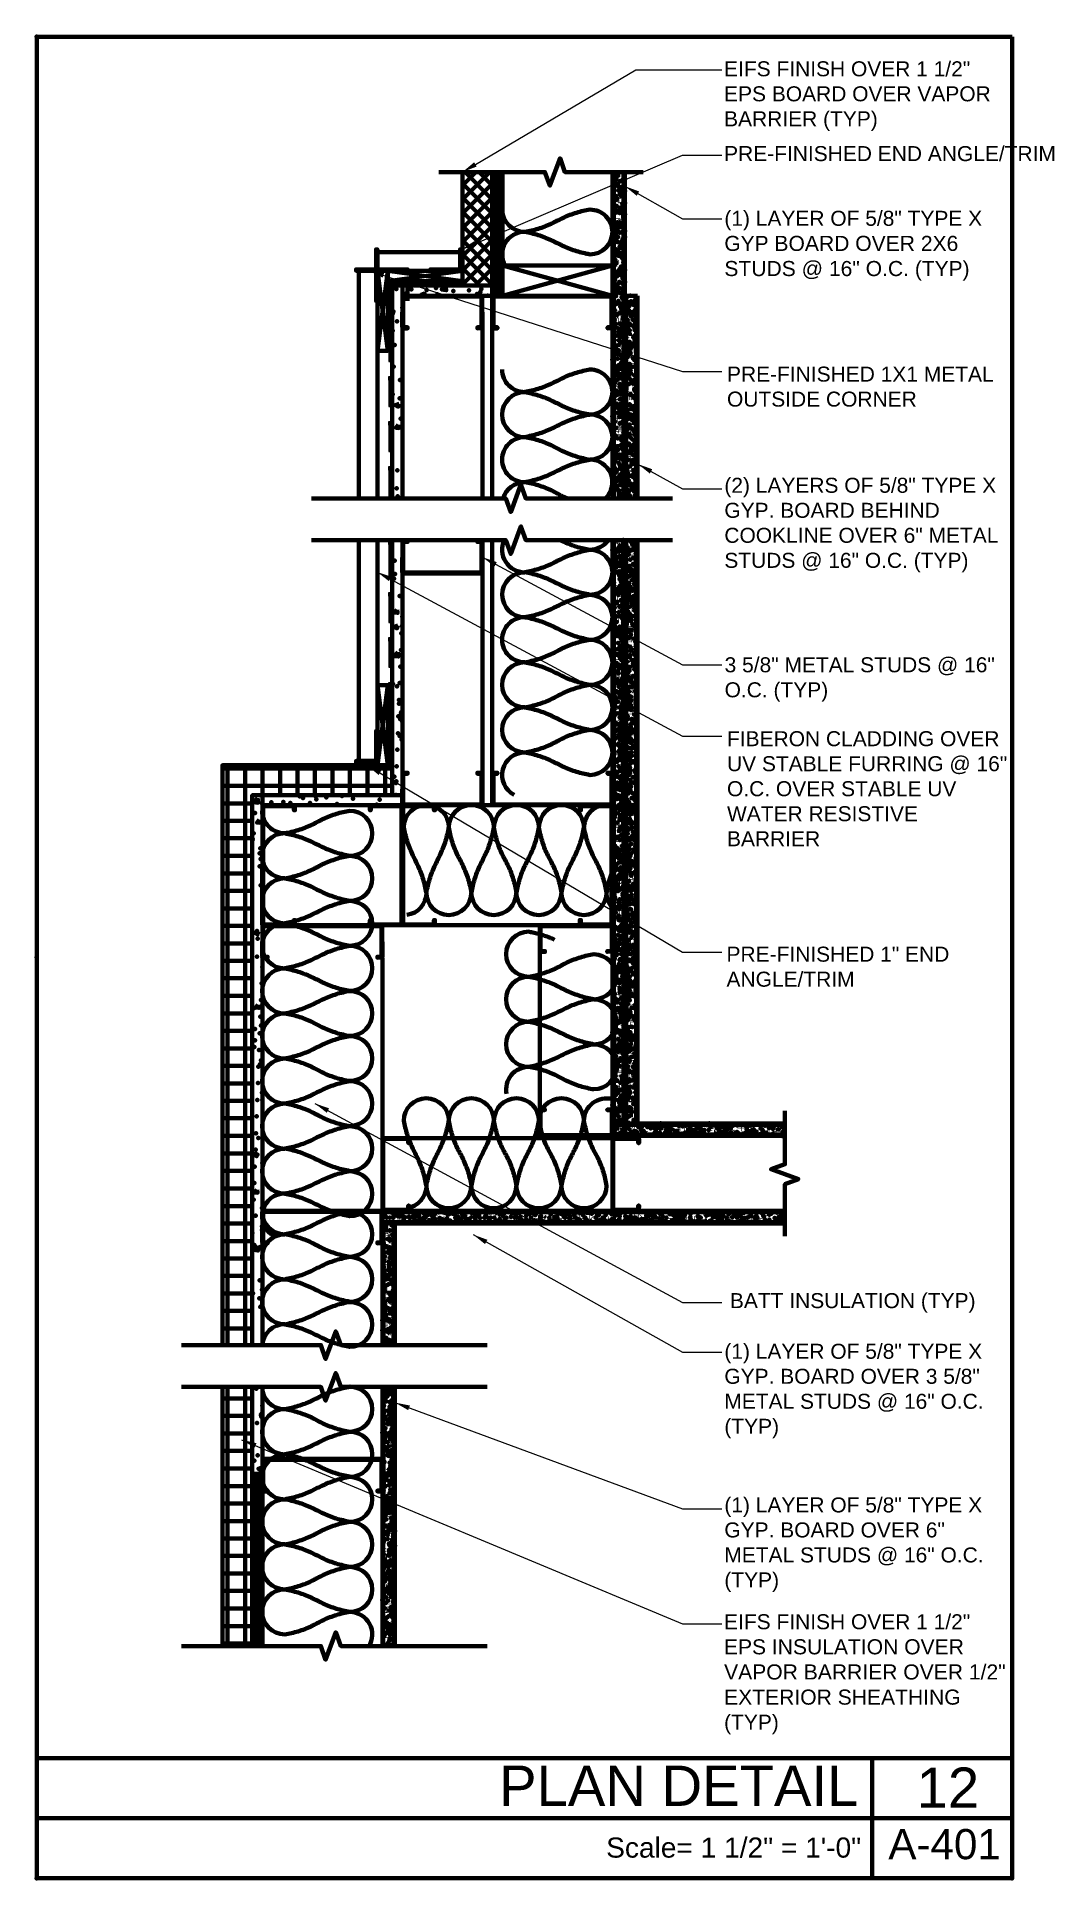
# Model space of a CAD drawing. Extents: x -83.6 to -32.7, y 325.7 to 417.7.
import ezdxf

# ---------------------------------------------------------------- set-up
doc = ezdxf.new("R2010")
doc.units = 0
doc.header["$MEASUREMENT"] = 0
doc.layers.add('_notes', color=7, linetype='Continuous')
for name, color, linetype, lineweight in [('Dt-Line 1', 9, 'Continuous', 0), ('Dt-Line 2', 6, 'Continuous', 9), ('Dt-Line 3', 7, 'Continuous', 15), ('Dt-Line 4', 1, 'Continuous', 25), ('Dt-Line 5', 54, 'Continuous', 50), ('Dt-Text', 121, 'Continuous', 20)]:
    doc.layers.add(name, color=color, linetype=linetype, lineweight=lineweight)
doc.styles.add('Arial', font='Arial.ttf')
doc.styles.get("Standard").update_dxf_attribs({"font": 'Arial.ttf'})
doc.dimstyles.new('1 & 1 Half', dxfattribs={"dimtxt": 0.75, "dimasz": 0.75, "dimexe": 1, "dimexo": 0.375, "dimgap": 0.5, "dimtad": 1, "dimdec": 4, "dimzin": 3, "dimdsep": 46, "dimlunit": 4, "dimtxsty": 'Standard', "dimblk": 'ARCHTICK', "dimcen": 0.09375, "dimdle": 1, "dimclrd": 253, "dimclre": 253, "dimclrt": 256, "dimadec": 0, "dimazin": 0, "dimtfac": 0.6, "dimtdec": 4, "dimtix": 1, "dimtmove": 2, "dimatfit": 0, "dimfxl": 1, "dimfrac": 1, "dimtolj": 1, "dimtzin": 0, "dimlwd": 9, "dimlwe": 9, "dimarcsym": 0})

msp = doc.modelspace()

# ---------------------------------------------------------------- texts
at = {"layer": 'Dt-Text', "linetype": 'Continuous', "lineweight": 211, "style": 'Arial'}
for s, height, p in [('PLAN DETAIL', 2.0117, (-60.499, 329.295)), ('12', 2.0117, (-39.625, 329.201)), ('Scale= 1 1/2" = 1\'-0"', 1.00585, (-55.147, 326.708)), ('A-401', 1.5088, (-41.039, 326.628))]:
    msp.add_text(s, height=height, dxfattribs=at).set_placement(p)
at = {"layer": 'Dt-Text', "char_height": 0.75, "attachment_point": 1}
for s, insert, width in [('EIFS FINISH OVER 1 1/2" EPS BOARD OVER VAPOR BARRIER (TYP)', (-49.251, 416.511), 14.4), ('PRE-FINISHED END ANGLE/TRIM', (-49.251, 412.272), 15.89427), ('(1) LAYER OF 5/8" TYPE X GYP {\\H1.0059x;BOARD OVER 2X6 STUDS @ 16" O.C. }(TYP)', (-49.238, 409.036), 14.16445), ('PRE-FINISHED 1X1 METAL \\POUTSIDE CORNER', (-49.105, 401.248), 14.25333), ('(2) LAYERS OF 5/8" TYPE X GYP. BOARD BEHIND COOKLINE OVER 6" METAL STUDS @ 16" O.C. (TYP)', (-49.238, 395.689), 15.89427), ('3 5/8" METAL STUDS @ 16" O.C. (TYP)', (-49.225, 386.716), 14.37333), ('FIBERON CLADDING OVER UV STABLE FURRING @ 16" O.C. OVER STABLE UV WATER RESISTIVE \\PBARRIER', (-49.105, 383.022), 14.25333), ('PRE-FINISHED 1" END ANGLE/TRIM', (-49.131, 372.249), 15.89427), (' BATT INSULATION (TYP)', (-49.251, 354.929), 15.89427), ('(1) LAYER OF 5/8" TYPE X GYP. BOARD OVER 3 5/8" METAL STUDS @ 16" O.C. (TYP)', (-49.238, 352.396), 14.38667), ('(1) LAYER OF 5/8" TYPE X GYP. BOARD OVER 6" METAL STUDS @ 16" O.C. (TYP)', (-49.238, 344.716), 14.38667), ('EIFS FINISH OVER 1 1/2" EPS {\\H1.0059x;INSULATION OVER VAPOR BARRIER OVER 1/2" EXTERIOR SHEATHING }(TYP)', (-49.251, 338.876), 14.4)]:
    msp.add_mtext(s, dxfattribs=dict(at, insert=insert, width=width))

# ---------------------------------------------------------------- blocks, each defined once
blk = doc.blocks.new('_ArchTick')
at = {"color": 0, "linetype": 'ByBlock', "const_width": 0.15}
blk.add_lwpolyline([(-0.5, -0.5), (0.5, 0.5)], dxfattribs=at)

# ---------------------------------------------------------------- hatches: boundary and pattern name
at = {"layer": 'Dt-Line 2', "linetype": 'Continuous', "lineweight": 0}
for points in [[(-66.011, 403.748), (-65.945, 403.748), (-65.945, 405.348), (-66.011, 405.348)], [(-64.158, 405.375), (-64.158, 405.321), (-62.651, 405.321), (-62.651, 405.375)], [(-61.905, 405.375), (-61.905, 405.321), (-60.838, 405.321), (-60.838, 405.375)], [(-66.011, 401.508), (-65.945, 401.508), (-65.945, 403.001), (-66.011, 403.001)], [(-66.011, 399.255), (-65.945, 399.255), (-65.945, 400.748), (-66.011, 400.748)], [(-66.011, 397.001), (-65.945, 397.001), (-65.945, 398.508), (-66.011, 398.508)], [(-66.011, 394.655), (-65.945, 394.655), (-65.945, 396.255), (-66.011, 396.255)], [(-66.011, 390.708), (-65.945, 390.708), (-65.945, 392.575), (-66.011, 392.575)], [(-66.011, 388.455), (-65.945, 388.455), (-65.945, 389.961), (-66.011, 389.961)], [(-66.011, 386.215), (-65.945, 386.215), (-65.945, 387.708), (-66.011, 387.708)], [(-66.011, 383.961), (-65.945, 383.961), (-65.945, 385.455), (-66.011, 385.455)]]:
    msp.add_hatch(color=256, dxfattribs=at).paths.add_polyline_path(points, flags=0)
at = {"layer": 'Dt-Line 2', "linetype": 'Continuous', "lineweight": 140}
msp.add_hatch(color=256, dxfattribs=at).paths.add_polyline_path([(-65.971, 405.375), (-65.971, 405.321), (-64.905, 405.321), (-64.905, 405.375)], flags=0)
at = {"layer": 'Dt-Line 2', "linetype": 'Continuous', "lineweight": 70}
msp.add_hatch(color=256, dxfattribs=at).paths.add_polyline_path([(-66.011, 381.348), (-65.945, 381.348), (-65.945, 383.215), (-66.011, 383.215)], flags=0)

# ---------------------------------------------------------------- linework, layer by layer
at = {"linetype": 'Continuous', "lineweight": 211}
msp.add_lwpolyline([(-34.851, 417.735), (-34.865, 417.735)], dxfattribs=at)
at = {"layer": '_notes', "linetype": 'Continuous', "lineweight": 211}
for points in [[(-83.611, 417.735), (-34.851, 417.735)], [(-83.611, 417.735), (-83.611, 417.735), (-83.611, 417.735)], [(-83.611, 325.681), (-83.611, 325.681), (-83.611, 325.681)]]:
    msp.add_lwpolyline(points, dxfattribs=at)
for p in [(-83.611, 417.735), (-83.611, 371.708), (-83.611, 325.681)]:
    msp.add_point(p, dxfattribs=at)
at = {"layer": 'Dt-Line 1', "linetype": 'Continuous', "lineweight": 158}
for p, q in [((-62.331, 410.308), (-61.665, 410.975)), ((-62.331, 409.601), (-60.958, 410.975)), ((-62.198, 410.975), (-60.838, 409.601)), ((-61.491, 410.975), (-60.838, 410.308)), ((-60.718, 410.975), (-60.718, 404.788)), ((-60.465, 410.975), (-60.465, 404.788)), ((-60.358, 410.975), (-60.331, 410.961)), ((-54.665, 410.668), (-54.665, 410.655)), ((-54.465, 410.841), (-54.451, 410.841)), ((-54.251, 410.895), (-54.265, 410.895)), ((-62.331, 410.401), (-60.838, 408.895)), ((-62.331, 408.895), (-60.838, 410.388)), ((-62.331, 408.175), (-60.838, 409.681)), ((-54.651, 410.081), (-54.665, 410.081)), ((-54.558, 410.255), (-54.571, 410.241)), ((-54.531, 409.655), (-54.531, 409.641)), ((-54.465, 410.295), (-54.478, 410.295)), ((-54.465, 410.481), (-54.465, 410.468)), ((-54.465, 409.975), (-54.465, 409.961)), ((-54.385, 409.801), (-54.398, 409.801)), ((-54.371, 409.908), (-54.371, 409.895)), ((-54.331, 409.975), (-54.345, 409.975)), ((-54.331, 409.708), (-54.318, 409.708)), ((-62.331, 408.988), (-60.838, 407.481)), ((-54.798, 409.215), (-54.811, 409.215)), ((-54.758, 409.455), (-54.758, 409.441)), ((-54.718, 408.721), (-54.731, 408.721)), ((-54.665, 409.055), (-54.651, 409.055)), ((-54.651, 409.188), (-54.638, 409.188)), ((-54.611, 409.548), (-54.611, 409.535)), ((-54.611, 409.495), (-54.611, 409.481)), ((-54.598, 408.948), (-54.585, 408.948)), ((-54.505, 409.508), (-54.518, 409.495)), ((-54.465, 409.468), (-54.465, 409.455)), ((-54.398, 408.748), (-54.385, 408.748)), ((-54.371, 408.855), (-54.385, 408.841)), ((-54.331, 409.441), (-54.331, 409.428)), ((-54.318, 408.841), (-54.305, 408.841)), ((-54.278, 408.735), (-54.265, 408.735)), ((-62.331, 408.281), (-60.838, 406.775)), ((-62.331, 406.761), (-60.838, 408.268)), ((-54.825, 408.508), (-54.825, 408.495)), ((-54.811, 408.601), (-54.811, 408.588)), ((-54.758, 408.655), (-54.758, 408.641)), ((-54.745, 408.268), (-54.731, 408.255)), ((-54.745, 407.961), (-54.745, 407.948)), ((-54.665, 408.575), (-54.678, 408.575)), ((-54.571, 407.961), (-54.585, 407.948)), ((-54.558, 407.908), (-54.558, 407.895)), ((-54.545, 408.668), (-54.545, 408.655)), ((-54.505, 408.481), (-54.518, 408.481)), ((-54.505, 407.961), (-54.505, 407.948)), ((-54.451, 408.601), (-54.451, 408.588)), ((-54.411, 408.268), (-54.398, 408.268)), ((-54.411, 407.881), (-54.411, 407.868)), ((-54.371, 408.188), (-54.385, 408.188)), ((-54.358, 408.575), (-54.345, 408.575)), ((-54.318, 408.401), (-54.331, 408.388)), ((-62.331, 407.575), (-60.838, 406.068)), ((-62.331, 406.055), (-60.838, 407.561)), ((-54.758, 407.388), (-54.758, 407.375)), ((-54.678, 407.548), (-54.691, 407.548)), ((-54.678, 407.081), (-54.691, 407.081)), ((-54.585, 407.775), (-54.585, 407.761)), ((-54.545, 407.641), (-54.531, 407.641)), ((-54.518, 407.081), (-54.518, 407.068)), ((-54.518, 407.041), (-54.518, 407.028)), ((-54.398, 407.015), (-54.398, 407.001)), ((-54.371, 407.268), (-54.358, 407.268)), ((-54.318, 407.721), (-54.331, 407.721)), ((-54.265, 407.388), (-54.265, 407.375)), ((-62.331, 406.868), (-60.838, 405.361)), ((-62.331, 405.348), (-60.838, 406.855)), ((-62.331, 406.161), (-61.465, 405.295)), ((-61.691, 405.295), (-60.838, 406.148)), ((-54.731, 406.388), (-54.731, 406.375)), ((-54.731, 405.975), (-54.731, 405.961)), ((-54.691, 406.081), (-54.705, 406.081)), ((-54.691, 406.268), (-54.691, 406.255)), ((-54.651, 405.961), (-54.665, 405.961)), ((-54.611, 406.308), (-54.611, 406.295)), ((-54.545, 406.468), (-54.531, 406.468)), ((-54.465, 406.441), (-54.465, 406.428)), ((-54.345, 406.601), (-54.358, 406.601)), ((-54.305, 406.801), (-54.318, 406.801)), ((-54.251, 406.095), (-54.265, 406.081)), ((-54.251, 406.161), (-54.238, 406.161)), ((-54.238, 406.535), (-54.225, 406.535)), ((-54.238, 406.468), (-54.238, 406.455)), ((-62.331, 405.455), (-62.171, 405.295)), ((-54.825, 405.255), (-54.825, 405.241)), ((-54.745, 405.855), (-54.731, 405.855)), ((-54.625, 405.148), (-54.611, 405.135)), ((-54.585, 405.708), (-54.585, 405.695)), ((-54.465, 405.255), (-54.478, 405.241)), ((-54.465, 405.428), (-54.465, 405.415)), ((-54.425, 405.695), (-54.411, 405.695)), ((-54.371, 405.361), (-54.358, 405.361)), ((-54.358, 405.535), (-54.345, 405.535)), ((-54.331, 405.388), (-54.331, 405.375)), ((-54.238, 405.881), (-54.238, 405.868)), ((-54.225, 405.761), (-54.238, 405.761)), ((-54.798, 404.575), (-54.798, 404.561)), ((-54.705, 404.575), (-54.718, 404.575)), ((-54.665, 404.708), (-54.665, 404.695)), ((-54.611, 404.455), (-54.611, 404.441)), ((-54.558, 404.695), (-54.571, 404.695)), ((-54.478, 404.201), (-54.491, 404.201)), ((-54.478, 404.121), (-54.465, 404.121)), ((-54.465, 404.895), (-54.465, 404.881)), ((-54.411, 404.881), (-54.425, 404.881)), ((-54.398, 404.788), (-54.411, 404.788)), ((-54.385, 404.401), (-54.385, 404.388)), ((-54.371, 404.321), (-54.371, 404.308)), ((-54.198, 404.575), (-54.211, 404.575)), ((-54.198, 404.535), (-54.198, 404.521)), ((-54.065, 404.775), (-54.078, 404.775)), ((-53.971, 404.415), (-53.971, 404.401)), ((-53.891, 404.481), (-53.891, 404.468)), ((-53.838, 404.481), (-53.838, 404.468)), ((-53.718, 404.601), (-53.731, 404.601)), ((-53.718, 404.348), (-53.731, 404.348)), ((-53.678, 404.721), (-53.691, 404.721)), ((-54.798, 403.895), (-54.798, 403.881)), ((-54.785, 403.415), (-54.798, 403.415)), ((-54.771, 403.255), (-54.785, 403.255)), ((-54.691, 403.321), (-54.691, 403.308)), ((-54.651, 403.655), (-54.638, 403.641)), ((-54.598, 404.108), (-54.598, 404.095)), ((-54.598, 403.895), (-54.598, 403.881)), ((-54.558, 403.748), (-54.545, 403.748)), ((-54.545, 404.028), (-54.545, 404.015)), ((-54.531, 403.575), (-54.545, 403.575)), ((-54.465, 403.268), (-54.451, 403.255)), ((-54.411, 403.561), (-54.425, 403.561)), ((-54.398, 403.708), (-54.411, 403.708)), ((-54.345, 403.668), (-54.358, 403.668)), ((-54.318, 403.828), (-54.305, 403.828)), ((-54.211, 403.575), (-54.225, 403.575)), ((-54.185, 403.628), (-54.198, 403.615)), ((-54.171, 403.481), (-54.171, 403.468)), ((-54.171, 403.415), (-54.158, 403.415)), ((-54.145, 403.348), (-54.131, 403.348)), ((-54.105, 403.801), (-54.105, 403.788)), ((-54.065, 403.401), (-54.078, 403.401)), ((-53.998, 404.001), (-53.998, 403.988)), ((-53.971, 403.908), (-53.971, 403.895)), ((-53.945, 404.068), (-53.945, 404.055)), ((-53.891, 403.881), (-53.905, 403.868)), ((-53.838, 404.001), (-53.838, 403.988)), ((-53.758, 403.375), (-53.758, 403.361)), ((-53.705, 403.628), (-53.718, 403.628)), ((-53.705, 403.575), (-53.718, 403.575)), ((-53.705, 403.308), (-53.691, 403.295)), ((-53.691, 403.215), (-53.705, 403.201)), ((-53.665, 403.481), (-53.678, 403.481)), ((-54.811, 403.121), (-54.825, 403.121)), ((-54.825, 402.655), (-54.811, 402.655)), ((-54.771, 402.708), (-54.758, 402.695)), ((-54.731, 402.628), (-54.745, 402.628)), ((-54.731, 402.295), (-54.745, 402.281)), ((-54.691, 402.748), (-54.705, 402.748)), ((-54.678, 402.468), (-54.691, 402.468)), ((-54.678, 403.121), (-54.678, 403.108)), ((-54.531, 402.535), (-54.518, 402.535)), ((-54.465, 402.401), (-54.465, 402.388)), ((-54.438, 403.188), (-54.451, 403.188)), ((-54.438, 402.308), (-54.451, 402.308)), ((-54.438, 402.335), (-54.425, 402.335)), ((-54.358, 402.308), (-54.371, 402.295)), ((-54.331, 402.455), (-54.318, 402.455)), ((-54.291, 402.548), (-54.305, 402.535)), ((-54.238, 402.935), (-54.238, 402.921)), ((-54.225, 402.468), (-54.225, 402.455)), ((-54.131, 402.961), (-54.145, 402.961)), ((-54.105, 402.721), (-54.105, 402.708)), ((-54.078, 402.881), (-54.065, 402.881)), ((-54.051, 403.148), (-54.038, 403.148)), ((-53.985, 402.535), (-53.985, 402.521)), ((-53.878, 402.828), (-53.865, 402.828)), ((-53.865, 402.801), (-53.865, 402.788)), ((-53.811, 402.495), (-53.811, 402.481)), ((-53.785, 403.095), (-53.771, 403.095)), ((-53.665, 403.135), (-53.665, 403.121)), ((-53.651, 402.921), (-53.665, 402.908)), ((-53.651, 402.668), (-53.665, 402.668)), ((-53.651, 402.308), (-53.665, 402.308)), ((-53.625, 402.988), (-53.625, 402.975)), ((-53.585, 402.681), (-53.585, 402.668)), ((-54.811, 401.695), (-54.825, 401.695)), ((-54.758, 401.961), (-54.758, 401.948)), ((-54.745, 401.668), (-54.758, 401.668)), ((-54.705, 402.068), (-54.691, 402.068)), ((-54.625, 401.761), (-54.638, 401.748)), ((-54.585, 402.015), (-54.571, 402.015)), ((-54.558, 401.601), (-54.558, 401.588)), ((-54.465, 401.895), (-54.465, 401.881)), ((-54.465, 401.388), (-54.465, 401.375)), ((-54.425, 402.015), (-54.438, 402.015)), ((-54.411, 401.788), (-54.411, 401.775)), ((-54.305, 402.148), (-54.305, 402.135)), ((-54.265, 402.241), (-54.265, 402.228)), ((-54.265, 401.468), (-54.251, 401.468)), ((-54.225, 402.081), (-54.238, 402.081)), ((-54.105, 401.628), (-54.118, 401.628)), ((-54.105, 401.375), (-54.118, 401.361)), ((-54.051, 402.015), (-54.038, 402.015)), ((-53.958, 401.721), (-53.958, 401.708)), ((-53.918, 401.815), (-53.931, 401.815)), ((-53.878, 401.788), (-53.865, 401.775)), ((-53.851, 401.415), (-53.851, 401.401)), ((-53.798, 402.015), (-53.811, 402.015)), ((-53.758, 401.721), (-53.745, 401.721)), ((-53.718, 402.081), (-53.731, 402.081)), ((-53.718, 401.961), (-53.731, 401.961)), ((-53.705, 401.521), (-53.705, 401.508)), ((-53.665, 401.681), (-53.651, 401.681)), ((-53.625, 401.935), (-53.625, 401.921)), ((-54.758, 400.748), (-54.745, 400.748)), ((-54.745, 400.575), (-54.758, 400.575)), ((-54.758, 400.495), (-54.745, 400.495)), ((-54.651, 401.148), (-54.638, 401.148)), ((-54.638, 400.548), (-54.625, 400.548)), ((-54.598, 400.935), (-54.598, 400.921)), ((-54.585, 400.961), (-54.571, 400.961)), ((-54.345, 401.335), (-54.345, 401.321)), ((-54.345, 400.668), (-54.345, 400.655)), ((-54.291, 401.335), (-54.291, 401.321)), ((-54.265, 400.828), (-54.251, 400.828)), ((-54.238, 400.575), (-54.251, 400.575)), ((-54.198, 400.721), (-54.198, 400.708)), ((-54.158, 401.348), (-54.158, 401.335)), ((-54.158, 400.681), (-54.158, 400.668)), ((-53.985, 401.241), (-53.998, 401.241)), ((-53.971, 400.881), (-53.971, 400.868)), ((-53.931, 401.255), (-53.918, 401.255)), ((-53.918, 401.295), (-53.918, 401.281)), ((-53.905, 401.108), (-53.918, 401.108)), ((-53.905, 400.748), (-53.918, 400.748)), ((-53.865, 401.108), (-53.878, 401.095)), ((-53.825, 401.161), (-53.825, 401.148)), ((-53.771, 400.908), (-53.758, 400.908)), ((-53.745, 400.548), (-53.758, 400.548)), ((-53.731, 401.081), (-53.745, 401.081)), ((-53.598, 400.988), (-53.598, 400.975)), ((-54.731, 399.788), (-54.718, 399.788)), ((-54.718, 400.321), (-54.718, 400.308)), ((-54.665, 400.255), (-54.665, 400.241)), ((-54.638, 400.388), (-54.638, 400.375)), ((-54.571, 399.761), (-54.571, 399.748)), ((-54.558, 399.615), (-54.571, 399.601)), ((-54.531, 399.975), (-54.518, 399.975)), ((-54.518, 400.335), (-54.518, 400.321)), ((-54.411, 400.241), (-54.411, 400.228)), ((-54.345, 399.735), (-54.345, 399.721)), ((-54.318, 400.161), (-54.331, 400.161)), ((-54.305, 399.721), (-54.318, 399.721)), ((-54.251, 399.575), (-54.265, 399.575)), ((-54.238, 399.668), (-54.251, 399.668)), ((-54.185, 400.295), (-54.198, 400.295)), ((-54.091, 400.228), (-54.091, 400.215)), ((-54.091, 399.788), (-54.091, 399.775)), ((-54.078, 399.841), (-54.078, 399.828)), ((-54.065, 399.668), (-54.051, 399.668)), ((-54.051, 400.175), (-54.038, 400.175)), ((-54.038, 399.975), (-54.025, 399.975)), ((-53.985, 399.988), (-53.985, 399.975)), ((-53.985, 399.681), (-53.971, 399.681)), ((-53.971, 400.375), (-53.971, 400.361)), ((-53.971, 399.868), (-53.971, 399.855)), ((-53.878, 399.695), (-53.865, 399.695)), ((-53.878, 399.561), (-53.878, 399.548)), ((-53.865, 399.895), (-53.851, 399.895)), ((-53.825, 400.255), (-53.838, 400.255)), ((-53.825, 399.641), (-53.825, 399.628)), ((-53.811, 400.148), (-53.798, 400.148)), ((-53.771, 400.428), (-53.785, 400.428)), ((-53.785, 400.401), (-53.771, 400.401)), ((-53.745, 399.575), (-53.758, 399.575)), ((-53.678, 399.988), (-53.665, 399.988)), ((-53.585, 399.921), (-53.585, 399.908)), ((-54.825, 399.041), (-54.825, 399.028)), ((-54.811, 398.921), (-54.798, 398.921)), ((-54.758, 399.081), (-54.771, 399.081)), ((-54.691, 398.788), (-54.691, 398.775)), ((-54.651, 399.095), (-54.665, 399.095)), ((-54.638, 398.895), (-54.638, 398.881)), ((-54.571, 398.601), (-54.585, 398.601)), ((-54.545, 399.108), (-54.531, 399.108)), ((-54.505, 398.655), (-54.505, 398.641)), ((-54.385, 398.788), (-54.398, 398.788)), ((-54.318, 399.508), (-54.318, 399.495)), ((-54.225, 398.668), (-54.238, 398.668)), ((-54.078, 399.295), (-54.091, 399.295)), ((-53.851, 399.295), (-53.851, 399.281)), ((-53.811, 399.295), (-53.811, 399.281)), ((-53.691, 399.428), (-53.705, 399.428)), ((-53.705, 399.228), (-53.705, 399.215)), ((-53.705, 398.975), (-53.705, 398.961)), ((-53.678, 398.735), (-53.691, 398.721)), ((-53.611, 399.441), (-53.625, 399.441)), ((-54.771, 398.468), (-54.785, 398.468)), ((-54.771, 398.081), (-54.785, 398.081)), ((-54.758, 398.228), (-54.771, 398.228)), ((-54.611, 398.001), (-54.611, 397.988)), ((-54.571, 398.241), (-54.571, 398.228)), ((-54.558, 397.975), (-54.571, 397.975)), ((-54.571, 397.948), (-54.558, 397.948)), ((-54.531, 398.028), (-54.545, 398.015)), ((-54.518, 397.801), (-54.518, 397.788)), ((-54.505, 398.281), (-54.505, 398.268)), ((-54.491, 398.108), (-54.505, 398.108)), ((-54.465, 398.361), (-54.465, 398.348)), ((-54.451, 398.081), (-54.465, 398.081)), ((-54.465, 397.855), (-54.465, 397.841)), ((-54.398, 398.135), (-54.398, 398.121)), ((-54.358, 398.201), (-54.358, 398.188)), ((-54.305, 398.415), (-54.318, 398.415)), ((-54.318, 398.268), (-54.318, 398.255)), ((-54.291, 397.948), (-54.291, 397.935)), ((-54.265, 398.081), (-54.278, 398.081)), ((-54.198, 398.428), (-54.198, 398.415)), ((-54.185, 398.268), (-54.185, 398.255)), ((-54.078, 398.055), (-54.091, 398.041)), ((-54.065, 398.401), (-54.078, 398.401)), ((-54.078, 398.148), (-54.078, 398.135)), ((-54.025, 398.588), (-54.038, 398.575)), ((-54.038, 398.108), (-54.025, 398.108)), ((-53.998, 398.588), (-53.998, 398.575)), ((-53.945, 397.988), (-53.945, 397.975)), ((-53.918, 397.961), (-53.931, 397.948)), ((-53.891, 397.721), (-53.905, 397.721)), ((-53.851, 397.881), (-53.851, 397.868)), ((-53.825, 398.348), (-53.825, 398.335)), ((-53.758, 398.081), (-53.771, 398.081)), ((-53.731, 398.495), (-53.731, 398.481)), ((-53.638, 398.295), (-53.651, 398.295)), ((-53.585, 398.055), (-53.598, 398.041)), ((-54.825, 397.028), (-54.838, 397.028)), ((-54.811, 397.548), (-54.825, 397.535)), ((-54.731, 397.188), (-54.745, 397.175)), ((-54.718, 397.348), (-54.705, 397.348)), ((-54.705, 397.108), (-54.718, 397.108)), ((-54.638, 396.855), (-54.638, 396.841)), ((-54.598, 397.308), (-54.598, 397.295)), ((-54.531, 397.375), (-54.531, 397.361)), ((-54.465, 397.348), (-54.465, 397.335)), ((-54.331, 397.028), (-54.318, 397.028)), ((-54.291, 397.481), (-54.305, 397.481)), ((-54.265, 397.001), (-54.278, 397.001)), ((-54.238, 396.775), (-54.251, 396.761)), ((-54.238, 397.561), (-54.238, 397.548)), ((-54.198, 397.081), (-54.211, 397.081)), ((-54.211, 396.988), (-54.211, 396.975)), ((-54.051, 396.775), (-54.051, 396.761)), ((-53.998, 397.055), (-53.985, 397.055)), ((-53.971, 396.841), (-53.971, 396.828)), ((-53.958, 396.988), (-53.945, 396.988)), ((-53.878, 396.868), (-53.878, 396.855)), ((-53.771, 397.081), (-53.785, 397.081)), ((-53.745, 397.495), (-53.731, 397.495)), ((-53.731, 397.468), (-53.731, 397.455)), ((-53.651, 397.641), (-53.651, 397.628)), ((-53.625, 397.308), (-53.625, 397.295)), ((-53.598, 397.548), (-53.598, 397.535)), ((-53.585, 397.175), (-53.598, 397.175)), ((-53.598, 396.788), (-53.585, 396.775)), ((-54.785, 396.575), (-54.798, 396.575)), ((-54.758, 396.375), (-54.745, 396.375)), ((-54.651, 395.988), (-54.665, 395.988)), ((-54.585, 395.948), (-54.585, 395.935)), ((-54.571, 396.388), (-54.571, 396.375)), ((-54.505, 396.201), (-54.491, 396.201)), ((-54.505, 395.935), (-54.491, 395.935)), ((-54.465, 396.161), (-54.465, 396.148)), ((-54.438, 396.535), (-54.438, 396.521)), ((-54.371, 396.148), (-54.358, 396.148)), ((-54.345, 396.655), (-54.345, 396.641)), ((-54.278, 396.575), (-54.291, 396.575)), ((-54.265, 396.055), (-54.251, 396.055)), ((-54.225, 396.241), (-54.225, 396.228)), ((-54.091, 396.521), (-54.078, 396.521)), ((-54.078, 395.881), (-54.078, 395.868)), ((-54.025, 395.908), (-54.038, 395.895)), ((-53.985, 396.468), (-53.971, 396.468)), ((-53.958, 395.881), (-53.971, 395.881)), ((-53.945, 396.695), (-53.931, 396.695)), ((-53.945, 396.068), (-53.945, 396.055)), ((-53.891, 396.601), (-53.891, 396.588)), ((-53.865, 396.135), (-53.878, 396.135)), ((-53.878, 396.001), (-53.878, 395.988)), ((-53.771, 396.348), (-53.785, 396.335)), ((-53.745, 396.708), (-53.758, 396.708)), ((-53.665, 396.215), (-53.678, 396.215)), ((-54.798, 395.081), (-54.811, 395.081)), ((-54.771, 395.121), (-54.771, 395.108)), ((-54.758, 395.828), (-54.745, 395.828)), ((-54.758, 395.775), (-54.745, 395.761)), ((-54.731, 395.241), (-54.745, 395.228)), ((-54.678, 395.255), (-54.678, 395.241)), ((-54.531, 395.241), (-54.518, 395.228)), ((-54.451, 394.961), (-54.465, 394.961)), ((-54.371, 395.241), (-54.371, 395.228)), ((-54.345, 395.561), (-54.358, 395.561)), ((-54.318, 395.521), (-54.318, 395.508)), ((-54.291, 395.575), (-54.305, 395.575)), ((-54.278, 395.201), (-54.278, 395.188)), ((-54.251, 395.495), (-54.238, 395.495)), ((-54.158, 395.108), (-54.171, 395.108)), ((-54.145, 394.948), (-54.131, 394.948)), ((-54.078, 395.641), (-54.091, 395.641)), ((-54.025, 395.175), (-54.038, 395.175)), ((-53.998, 395.148), (-54.011, 395.148)), ((-53.785, 395.575), (-53.798, 395.575)), ((-53.785, 395.281), (-53.785, 395.268)), ((-53.731, 394.935), (-53.731, 394.921)), ((-53.638, 395.495), (-53.651, 395.495)), ((-53.585, 395.721), (-53.598, 395.721)), ((-53.598, 395.655), (-53.598, 395.641)), ((-54.691, 394.668), (-54.691, 394.655)), ((-54.598, 394.855), (-54.611, 394.855)), ((-54.411, 394.855), (-54.425, 394.841)), ((-54.145, 394.908), (-54.131, 394.908)), ((-54.025, 394.761), (-54.025, 394.748)), ((-53.785, 394.668), (-53.771, 394.668)), ((-54.731, 392.335), (-54.718, 392.321)), ((-54.611, 392.441), (-54.625, 392.428)), ((-54.598, 392.148), (-54.611, 392.148)), ((-54.585, 392.495), (-54.598, 392.495)), ((-54.545, 392.441), (-54.545, 392.428)), ((-54.451, 392.535), (-54.451, 392.521)), ((-54.425, 392.215), (-54.425, 392.201)), ((-54.305, 392.335), (-54.318, 392.335)), ((-54.251, 392.521), (-54.251, 392.508)), ((-54.065, 392.495), (-54.065, 392.481)), ((-54.065, 392.268), (-54.065, 392.255)), ((-53.971, 392.295), (-53.971, 392.281)), ((-53.958, 392.561), (-53.958, 392.548)), ((-53.825, 392.268), (-53.825, 392.255)), ((-53.811, 392.228), (-53.811, 392.215)), ((-53.651, 392.495), (-53.665, 392.481)), ((-53.638, 392.175), (-53.638, 392.161)), ((-53.598, 392.268), (-53.611, 392.268)), ((-53.598, 392.388), (-53.598, 392.375)), ((-54.758, 391.295), (-54.771, 391.295)), ((-54.758, 391.895), (-54.758, 391.881)), ((-54.745, 392.055), (-54.745, 392.041)), ((-54.691, 392.001), (-54.705, 392.001)), ((-54.611, 392.041), (-54.598, 392.041)), ((-54.478, 391.895), (-54.478, 391.881)), ((-54.425, 391.321), (-54.411, 391.321)), ((-54.371, 391.615), (-54.385, 391.615)), ((-54.331, 391.575), (-54.345, 391.575)), ((-54.225, 391.721), (-54.211, 391.708)), ((-53.998, 391.748), (-54.011, 391.735)), ((-53.985, 391.948), (-53.998, 391.948)), ((-53.958, 391.841), (-53.971, 391.841)), ((-53.971, 391.788), (-53.971, 391.775)), ((-53.918, 391.241), (-53.905, 391.241)), ((-53.851, 391.788), (-53.865, 391.788)), ((-53.825, 391.575), (-53.838, 391.575)), ((-53.838, 391.388), (-53.825, 391.388)), ((-53.771, 391.628), (-53.771, 391.615)), ((-53.705, 391.468), (-53.691, 391.468)), ((-53.665, 391.721), (-53.665, 391.708)), ((-53.638, 391.575), (-53.651, 391.561)), ((-53.651, 391.388), (-53.651, 391.375)), ((-53.598, 392.095), (-53.585, 392.095)), ((-54.825, 390.628), (-54.838, 390.628)), ((-54.825, 391.095), (-54.825, 391.081)), ((-54.705, 390.308), (-54.705, 390.295)), ((-54.625, 390.801), (-54.638, 390.801)), ((-54.598, 391.068), (-54.598, 391.055)), ((-54.598, 390.855), (-54.585, 390.855)), ((-54.585, 390.561), (-54.585, 390.548)), ((-54.571, 391.055), (-54.558, 391.055)), ((-54.478, 390.828), (-54.465, 390.828)), ((-54.478, 390.561), (-54.478, 390.548)), ((-54.425, 390.375), (-54.411, 390.375)), ((-54.411, 390.948), (-54.411, 390.935)), ((-54.398, 390.775), (-54.398, 390.761)), ((-54.291, 391.081), (-54.305, 391.081)), ((-54.171, 390.815), (-54.158, 390.801)), ((-54.158, 391.015), (-54.158, 391.001)), ((-54.158, 390.335), (-54.145, 390.335)), ((-54.105, 390.735), (-54.105, 390.721)), ((-53.985, 390.641), (-53.985, 390.628)), ((-53.945, 390.615), (-53.958, 390.615)), ((-53.945, 391.108), (-53.931, 391.108)), ((-53.918, 390.415), (-53.918, 390.401)), ((-53.891, 391.135), (-53.905, 391.135)), ((-53.838, 391.108), (-53.851, 391.108)), ((-53.745, 390.855), (-53.745, 390.841)), ((-53.651, 390.508), (-53.638, 390.508)), ((-53.625, 390.908), (-53.638, 390.895)), ((-54.811, 390.255), (-54.798, 390.241)), ((-54.771, 389.908), (-54.785, 389.908)), ((-54.718, 389.441), (-54.731, 389.441)), ((-54.651, 389.828), (-54.651, 389.815)), ((-54.598, 389.428), (-54.598, 389.415)), ((-54.571, 389.681), (-54.585, 389.681)), ((-54.411, 390.081), (-54.425, 390.081)), ((-54.425, 389.921), (-54.411, 389.921)), ((-54.345, 390.081), (-54.358, 390.081)), ((-54.331, 389.655), (-54.331, 389.641)), ((-54.171, 390.028), (-54.185, 390.028)), ((-54.171, 389.961), (-54.171, 389.948)), ((-54.091, 389.535), (-54.105, 389.535)), ((-54.038, 389.601), (-54.025, 389.601)), ((-53.905, 389.895), (-53.891, 389.895)), ((-53.891, 390.148), (-53.891, 390.135)), ((-53.838, 390.081), (-53.851, 390.081)), ((-53.705, 389.988), (-53.705, 389.975)), ((-53.705, 389.788), (-53.705, 389.775)), ((-53.678, 390.121), (-53.691, 390.121)), ((-53.691, 389.655), (-53.691, 389.641)), ((-53.651, 389.455), (-53.638, 389.455)), ((-54.838, 389.188), (-54.838, 389.175)), ((-54.745, 388.841), (-54.745, 388.828)), ((-54.705, 388.988), (-54.705, 388.975)), ((-54.691, 388.841), (-54.678, 388.841)), ((-54.678, 389.015), (-54.678, 389.001)), ((-54.665, 388.495), (-54.665, 388.481)), ((-54.651, 389.281), (-54.638, 389.281)), ((-54.558, 388.975), (-54.558, 388.961)), ((-54.518, 388.561), (-54.531, 388.548)), ((-54.518, 389.015), (-54.518, 389.001)), ((-54.478, 389.135), (-54.478, 389.121)), ((-54.465, 389.268), (-54.465, 389.255)), ((-54.425, 388.468), (-54.438, 388.468)), ((-54.385, 388.495), (-54.398, 388.495)), ((-54.358, 388.575), (-54.371, 388.575)), ((-54.358, 389.228), (-54.358, 389.215)), ((-54.345, 388.881), (-54.345, 388.868)), ((-54.305, 388.588), (-54.305, 388.575)), ((-54.305, 388.521), (-54.291, 388.508)), ((-54.278, 389.041), (-54.265, 389.028)), ((-54.265, 389.108), (-54.265, 389.095)), ((-54.265, 388.535), (-54.265, 388.521)), ((-54.211, 389.068), (-54.211, 389.055)), ((-54.185, 388.921), (-54.185, 388.908)), ((-54.185, 388.881), (-54.185, 388.868)), ((-54.078, 389.148), (-54.091, 389.135)), ((-54.051, 388.881), (-54.051, 388.868)), ((-54.011, 389.268), (-54.025, 389.255)), ((-54.011, 389.041), (-54.025, 389.041)), ((-53.971, 388.761), (-53.971, 388.748)), ((-53.945, 388.721), (-53.958, 388.708)), ((-53.945, 388.655), (-53.945, 388.641)), ((-53.931, 388.561), (-53.931, 388.548)), ((-53.891, 389.348), (-53.878, 389.348)), ((-53.878, 388.468), (-53.865, 388.468)), ((-53.851, 389.081), (-53.865, 389.081)), ((-53.705, 388.935), (-53.691, 388.935)), ((-53.691, 388.828), (-53.691, 388.815)), ((-53.651, 389.281), (-53.638, 389.268)), ((-53.638, 388.655), (-53.638, 388.641)), ((-53.611, 388.628), (-53.611, 388.615)), ((-54.798, 387.561), (-54.811, 387.561)), ((-54.785, 387.601), (-54.785, 387.588)), ((-54.718, 388.068), (-54.731, 388.068)), ((-54.705, 387.708), (-54.691, 387.708)), ((-54.531, 388.175), (-54.518, 388.175)), ((-54.491, 388.241), (-54.491, 388.228)), ((-54.371, 387.575), (-54.385, 387.575)), ((-54.345, 387.975), (-54.358, 387.975)), ((-54.331, 388.388), (-54.345, 388.388)), ((-54.331, 388.335), (-54.331, 388.321)), ((-54.291, 388.441), (-54.305, 388.428)), ((-54.278, 388.161), (-54.291, 388.161)), ((-54.131, 387.895), (-54.118, 387.895)), ((-54.051, 387.548), (-54.065, 387.548)), ((-54.025, 388.401), (-54.011, 388.401)), ((-54.011, 387.948), (-54.011, 387.935)), ((-53.971, 388.255), (-53.971, 388.241)), ((-53.971, 387.748), (-53.971, 387.735)), ((-53.958, 387.575), (-53.945, 387.575)), ((-53.918, 388.188), (-53.905, 388.188)), ((-53.878, 388.335), (-53.865, 388.335)), ((-53.865, 387.828), (-53.878, 387.828)), ((-53.865, 387.575), (-53.878, 387.575)), ((-53.865, 388.188), (-53.865, 388.175)), ((-53.851, 387.935), (-53.838, 387.921)), ((-53.771, 387.575), (-53.771, 387.561)), ((-53.691, 387.641), (-53.678, 387.641)), ((-53.678, 387.561), (-53.678, 387.548)), ((-53.638, 388.335), (-53.638, 388.321)), ((-53.625, 388.268), (-53.625, 388.255)), ((-54.798, 387.361), (-54.798, 387.348)), ((-54.758, 387.388), (-54.771, 387.388)), ((-54.678, 386.895), (-54.691, 386.895)), ((-54.665, 386.748), (-54.665, 386.735)), ((-54.638, 387.161), (-54.625, 387.161)), ((-54.638, 387.041), (-54.625, 387.041)), ((-54.558, 387.068), (-54.558, 387.055)), ((-54.531, 386.921), (-54.545, 386.921)), ((-54.531, 387.388), (-54.531, 387.375)), ((-54.505, 386.735), (-54.491, 386.721)), ((-54.478, 386.975), (-54.478, 386.961)), ((-54.451, 387.495), (-54.438, 387.481)), ((-54.385, 387.468), (-54.371, 387.468)), ((-54.385, 386.721), (-54.371, 386.721)), ((-54.225, 387.455), (-54.238, 387.441)), ((-54.225, 387.001), (-54.225, 386.988)), ((-54.198, 387.415), (-54.198, 387.401)), ((-54.105, 387.241), (-54.105, 387.228)), ((-54.051, 386.841), (-54.051, 386.828)), ((-53.958, 387.335), (-53.958, 387.321)), ((-53.945, 386.975), (-53.945, 386.961)), ((-53.931, 386.895), (-53.918, 386.895)), ((-53.851, 387.495), (-53.851, 387.481)), ((-53.785, 387.255), (-53.785, 387.241)), ((-53.785, 386.788), (-53.785, 386.775)), ((-53.758, 387.361), (-53.745, 387.361)), ((-53.691, 387.081), (-53.691, 387.068)), ((-53.678, 387.455), (-53.665, 387.455)), ((-54.758, 386.121), (-54.745, 386.121)), ((-54.705, 385.748), (-54.705, 385.735)), ((-54.678, 385.921), (-54.678, 385.908)), ((-54.625, 385.815), (-54.625, 385.801)), ((-54.571, 386.601), (-54.571, 386.588)), ((-54.505, 385.788), (-54.518, 385.788)), ((-54.465, 386.241), (-54.465, 386.228)), ((-54.465, 385.735), (-54.465, 385.721)), ((-54.451, 386.361), (-54.451, 386.348)), ((-54.438, 386.028), (-54.438, 386.015)), ((-54.411, 386.308), (-54.425, 386.308)), ((-54.385, 386.081), (-54.398, 386.081)), ((-54.265, 386.175), (-54.265, 386.161)), ((-54.198, 385.828), (-54.185, 385.828)), ((-54.185, 386.001), (-54.185, 385.988)), ((-54.158, 386.588), (-54.158, 386.575)), ((-54.131, 386.295), (-54.118, 386.281)), ((-54.011, 385.921), (-54.025, 385.921)), ((-54.011, 386.108), (-54.011, 386.095)), ((-53.971, 386.561), (-53.985, 386.561)), ((-53.878, 386.081), (-53.891, 386.081)), ((-53.878, 385.855), (-53.878, 385.841)), ((-53.838, 386.201), (-53.838, 386.188)), ((-53.811, 386.588), (-53.811, 386.575)), ((-53.811, 386.148), (-53.798, 386.148)), ((-53.758, 386.361), (-53.771, 386.361)), ((-53.745, 385.708), (-53.745, 385.695)), ((-53.718, 386.615), (-53.731, 386.615)), ((-53.731, 386.081), (-53.718, 386.081)), ((-53.625, 385.868), (-53.625, 385.855)), ((-53.598, 386.588), (-53.611, 386.575)), ((-54.811, 385.148), (-54.825, 385.148)), ((-54.798, 385.441), (-54.798, 385.428)), ((-54.678, 384.841), (-54.691, 384.828)), ((-54.638, 384.815), (-54.638, 384.801)), ((-54.518, 385.055), (-54.518, 385.041)), ((-54.465, 385.228), (-54.465, 385.215)), ((-54.438, 385.641), (-54.451, 385.641)), ((-54.385, 384.935), (-54.398, 384.921)), ((-54.358, 385.188), (-54.371, 385.188)), ((-54.305, 385.348), (-54.305, 385.335)), ((-54.265, 385.495), (-54.278, 385.481)), ((-54.158, 385.641), (-54.158, 385.628)), ((-54.091, 385.508), (-54.091, 385.495)), ((-54.091, 384.988), (-54.078, 384.988)), ((-54.091, 384.801), (-54.091, 384.788)), ((-54.065, 385.321), (-54.065, 385.308)), ((-54.051, 385.175), (-54.051, 385.161)), ((-53.985, 385.308), (-53.971, 385.308)), ((-53.985, 385.001), (-53.985, 384.988)), ((-53.918, 385.441), (-53.931, 385.441)), ((-53.931, 385.228), (-53.918, 385.215)), ((-53.905, 385.481), (-53.918, 385.481)), ((-53.891, 385.081), (-53.905, 385.081)), ((-53.851, 385.015), (-53.865, 385.015)), ((-53.851, 384.988), (-53.865, 384.975)), ((-53.678, 385.455), (-53.691, 385.455)), ((-53.598, 385.588), (-53.598, 385.575)), ((-54.811, 384.548), (-54.798, 384.548)), ((-54.718, 384.548), (-54.718, 384.535)), ((-54.705, 384.108), (-54.705, 384.095)), ((-54.665, 384.215), (-54.678, 384.201)), ((-54.638, 384.241), (-54.638, 384.228)), ((-54.598, 384.135), (-54.585, 384.121)), ((-54.518, 383.948), (-54.518, 383.935)), ((-54.491, 384.681), (-54.505, 384.681)), ((-54.478, 384.348), (-54.491, 384.348)), ((-54.398, 384.575), (-54.411, 384.575)), ((-54.411, 384.428), (-54.411, 384.415)), ((-54.371, 384.455), (-54.371, 384.441)), ((-54.345, 384.561), (-54.331, 384.561)), ((-54.318, 384.428), (-54.318, 384.415)), ((-54.305, 384.055), (-54.318, 384.055)), ((-54.318, 383.935), (-54.318, 383.921)), ((-54.225, 384.588), (-54.225, 384.575)), ((-54.198, 384.041), (-54.198, 384.028)), ((-54.185, 383.935), (-54.198, 383.935)), ((-54.158, 383.881), (-54.158, 383.868)), ((-54.051, 384.068), (-54.051, 384.055)), ((-53.971, 384.721), (-53.971, 384.708)), ((-53.971, 384.215), (-53.971, 384.201)), ((-53.958, 383.895), (-53.958, 383.881)), ((-53.931, 384.295), (-53.918, 384.281)), ((-53.865, 384.308), (-53.878, 384.308)), ((-53.838, 383.908), (-53.851, 383.908)), ((-53.825, 384.015), (-53.825, 384.001)), ((-53.798, 384.735), (-53.798, 384.721)), ((-53.771, 384.521), (-53.785, 384.521)), ((-53.758, 384.748), (-53.745, 384.748)), ((-53.665, 384.548), (-53.665, 384.535)), ((-53.651, 384.735), (-53.638, 384.735)), ((-53.625, 384.281), (-53.638, 384.268)), ((-53.611, 384.348), (-53.598, 384.348)), ((-54.785, 383.561), (-54.798, 383.561)), ((-54.771, 383.401), (-54.758, 383.401)), ((-54.745, 383.815), (-54.745, 383.801)), ((-54.651, 383.828), (-54.665, 383.828)), ((-54.585, 383.535), (-54.571, 383.521)), ((-54.571, 383.855), (-54.571, 383.841)), ((-54.411, 383.575), (-54.425, 383.575)), ((-54.411, 383.228), (-54.425, 383.228)), ((-54.385, 383.721), (-54.371, 383.708)), ((-54.278, 383.508), (-54.278, 383.495)), ((-54.211, 383.268), (-54.198, 383.268)), ((-54.198, 383.201), (-54.185, 383.201)), ((-54.105, 383.441), (-54.118, 383.441)), ((-54.051, 383.335), (-54.051, 383.321)), ((-54.038, 383.735), (-54.025, 383.735)), ((-53.971, 383.708), (-53.971, 383.695)), ((-53.905, 383.575), (-53.918, 383.575)), ((-53.811, 383.188), (-53.825, 383.188)), ((-53.731, 383.681), (-53.731, 383.668)), ((-53.731, 382.948), (-53.731, 382.935)), ((-53.705, 383.161), (-53.705, 383.148)), ((-53.678, 383.441), (-53.678, 383.428)), ((-53.678, 383.175), (-53.678, 383.161)), ((-53.665, 383.655), (-53.665, 383.641)), ((-54.785, 382.441), (-54.785, 382.428)), ((-54.665, 382.788), (-54.678, 382.788)), ((-54.518, 382.868), (-54.531, 382.868)), ((-54.491, 382.108), (-54.491, 382.095)), ((-54.465, 382.201), (-54.465, 382.188)), ((-54.438, 382.375), (-54.451, 382.375)), ((-54.451, 382.255), (-54.451, 382.241)), ((-54.425, 382.081), (-54.438, 382.081)), ((-54.358, 382.681), (-54.345, 382.681)), ((-54.251, 382.441), (-54.251, 382.428)), ((-54.131, 382.508), (-54.131, 382.495)), ((-54.091, 382.161), (-54.078, 382.161)), ((-54.065, 382.441), (-54.065, 382.428)), ((-54.051, 382.081), (-54.038, 382.081)), ((-53.918, 382.081), (-53.931, 382.081)), ((-53.865, 382.255), (-53.878, 382.255)), ((-53.838, 382.468), (-53.851, 382.468)), ((-53.838, 382.041), (-53.825, 382.041)), ((-53.811, 382.321), (-53.825, 382.321)), ((-53.811, 382.881), (-53.798, 382.881)), ((-53.758, 382.668), (-53.771, 382.668)), ((-53.758, 382.068), (-53.771, 382.068)), ((-53.665, 382.495), (-53.665, 382.481)), ((-74.331, 381.161), (-65.838, 381.161)), ((-74.078, 352.335), (-74.078, 381.321)), ((-73.198, 352.335), (-73.198, 381.321)), ((-72.331, 379.815), (-72.331, 381.321)), ((-71.451, 379.815), (-71.451, 381.321)), ((-70.585, 379.815), (-70.585, 381.321)), ((-69.705, 379.815), (-69.705, 381.321)), ((-68.825, 379.815), (-68.825, 381.321)), ((-67.958, 379.815), (-67.958, 381.321)), ((-67.078, 379.815), (-67.078, 381.321)), ((-66.198, 379.815), (-66.198, 381.321)), ((-54.811, 381.308), (-54.825, 381.308)), ((-54.785, 381.748), (-54.771, 381.735)), ((-54.771, 381.295), (-54.785, 381.295)), ((-54.745, 381.668), (-54.745, 381.655)), ((-54.731, 381.908), (-54.731, 381.895)), ((-54.718, 381.321), (-54.718, 381.308)), ((-54.638, 381.601), (-54.651, 381.601)), ((-54.598, 381.508), (-54.611, 381.508)), ((-54.598, 381.241), (-54.598, 381.228)), ((-54.558, 381.215), (-54.545, 381.215)), ((-54.465, 381.695), (-54.465, 381.681)), ((-54.465, 381.188), (-54.465, 381.175)), ((-54.425, 381.775), (-54.438, 381.761)), ((-54.438, 381.228), (-54.438, 381.215)), ((-54.398, 381.415), (-54.385, 381.415)), ((-54.385, 381.121), (-54.398, 381.121)), ((-54.385, 381.361), (-54.385, 381.348)), ((-54.318, 381.415), (-54.318, 381.401)), ((-54.305, 381.881), (-54.305, 381.868)), ((-54.305, 381.655), (-54.291, 381.641)), ((-54.251, 381.935), (-54.265, 381.935)), ((-54.265, 381.695), (-54.251, 381.695)), ((-54.131, 381.681), (-54.131, 381.668)), ((-54.118, 381.375), (-54.118, 381.361)), ((-54.065, 381.801), (-54.065, 381.788)), ((-54.038, 381.121), (-54.025, 381.121)), ((-53.945, 381.681), (-53.945, 381.668)), ((-53.878, 381.161), (-53.891, 381.148)), ((-53.865, 381.401), (-53.851, 381.388)), ((-53.785, 381.761), (-53.785, 381.748)), ((-53.665, 381.575), (-53.651, 381.561)), ((-53.651, 381.855), (-53.651, 381.841)), ((-53.625, 381.588), (-53.638, 381.588)), ((-53.611, 381.828), (-53.598, 381.828)), ((-53.598, 381.375), (-53.598, 381.361)), ((-74.331, 380.295), (-65.838, 380.295)), ((-54.825, 380.868), (-54.838, 380.868)), ((-54.758, 380.588), (-54.771, 380.588)), ((-54.691, 380.201), (-54.678, 380.188)), ((-54.651, 380.201), (-54.651, 380.188)), ((-54.465, 380.881), (-54.465, 380.868)), ((-54.438, 380.575), (-54.451, 380.575)), ((-54.438, 380.988), (-54.438, 380.975)), ((-54.305, 380.508), (-54.291, 380.508)), ((-54.265, 380.561), (-54.278, 380.561)), ((-54.131, 380.588), (-54.131, 380.575)), ((-54.051, 380.655), (-54.065, 380.655)), ((-54.011, 381.095), (-53.998, 381.095)), ((-53.971, 380.681), (-53.971, 380.668)), ((-53.931, 381.081), (-53.945, 381.081)), ((-53.918, 380.828), (-53.905, 380.828)), ((-53.838, 380.668), (-53.838, 380.655)), ((-53.798, 380.948), (-53.798, 380.935)), ((-53.785, 380.681), (-53.771, 380.681)), ((-53.705, 380.948), (-53.718, 380.935)), ((-53.678, 380.335), (-53.678, 380.321)), ((-53.665, 380.415), (-53.665, 380.401)), ((-53.625, 380.775), (-53.611, 380.761)), ((-53.611, 380.481), (-53.625, 380.481)), ((-74.331, 379.415), (-72.838, 379.415)), ((-54.838, 379.508), (-54.825, 379.508)), ((-54.771, 379.748), (-54.785, 379.748)), ((-54.745, 379.495), (-54.745, 379.481)), ((-54.651, 379.895), (-54.651, 379.881)), ((-54.611, 379.788), (-54.611, 379.775)), ((-54.571, 379.921), (-54.585, 379.908)), ((-54.491, 379.641), (-54.478, 379.641)), ((-54.451, 379.575), (-54.465, 379.575)), ((-54.438, 379.428), (-54.438, 379.415)), ((-54.398, 379.761), (-54.398, 379.748)), ((-54.358, 379.815), (-54.358, 379.801)), ((-54.331, 380.001), (-54.345, 380.001)), ((-54.331, 379.561), (-54.331, 379.548)), ((-54.318, 380.108), (-54.305, 380.108)), ((-54.291, 379.695), (-54.291, 379.681)), ((-54.265, 380.015), (-54.265, 380.001)), ((-54.105, 380.095), (-54.105, 380.081)), ((-54.078, 379.815), (-54.078, 379.801)), ((-54.038, 379.428), (-54.038, 379.415)), ((-54.025, 379.375), (-54.025, 379.361)), ((-53.998, 379.948), (-54.011, 379.935)), ((-53.971, 380.175), (-53.971, 380.161)), ((-53.971, 379.668), (-53.971, 379.655)), ((-53.945, 379.575), (-53.958, 379.575)), ((-53.945, 379.415), (-53.958, 379.415)), ((-53.931, 379.615), (-53.945, 379.615)), ((-53.798, 379.601), (-53.798, 379.588)), ((-53.705, 380.095), (-53.718, 380.095)), ((-53.705, 379.535), (-53.718, 379.535)), ((-53.651, 379.815), (-53.665, 379.815)), ((-74.331, 378.535), (-72.838, 378.535)), ((-54.718, 378.628), (-54.731, 378.628)), ((-54.678, 378.535), (-54.678, 378.521)), ((-54.598, 378.375), (-54.611, 378.375)), ((-54.585, 379.081), (-54.585, 379.068)), ((-54.531, 379.095), (-54.531, 379.081)), ((-54.518, 378.761), (-54.531, 378.761)), ((-54.491, 378.401), (-54.478, 378.401)), ((-54.425, 379.108), (-54.425, 379.095)), ((-54.371, 378.535), (-54.358, 378.535)), ((-54.358, 379.241), (-54.358, 379.228)), ((-54.331, 378.641), (-54.331, 378.628)), ((-54.278, 378.881), (-54.291, 378.881)), ((-54.265, 378.735), (-54.251, 378.735)), ((-54.238, 378.975), (-54.251, 378.975)), ((-54.105, 378.721), (-54.091, 378.708)), ((-54.051, 378.588), (-54.065, 378.588)), ((-54.011, 379.175), (-53.998, 379.161)), ((-53.878, 379.068), (-53.891, 379.055)), ((-53.865, 378.921), (-53.878, 378.921)), ((-53.825, 379.028), (-53.838, 379.028)), ((-53.825, 378.481), (-53.811, 378.481)), ((-53.745, 378.868), (-53.731, 378.855)), ((-53.718, 379.041), (-53.705, 379.028)), ((-53.718, 378.828), (-53.705, 378.828)), ((-53.598, 378.668), (-53.611, 378.668)), ((-53.598, 378.641), (-53.611, 378.641)), ((-53.585, 378.415), (-53.585, 378.401)), ((-74.331, 377.668), (-72.838, 377.668)), ((-54.785, 377.588), (-54.798, 377.575)), ((-54.771, 377.881), (-54.758, 377.881)), ((-54.758, 377.708), (-54.745, 377.708)), ((-54.691, 378.295), (-54.705, 378.281)), ((-54.665, 377.508), (-54.665, 377.495)), ((-54.545, 378.335), (-54.558, 378.321)), ((-54.558, 378.201), (-54.558, 378.188)), ((-54.545, 378.068), (-54.531, 378.068)), ((-54.531, 378.028), (-54.545, 378.015)), ((-54.518, 378.308), (-54.505, 378.308)), ((-54.505, 377.961), (-54.505, 377.948)), ((-54.478, 378.215), (-54.465, 378.215)), ((-54.465, 378.081), (-54.478, 378.081)), ((-54.465, 378.161), (-54.465, 378.148)), ((-54.465, 377.655), (-54.465, 377.641)), ((-54.411, 377.521), (-54.411, 377.508)), ((-54.398, 377.641), (-54.398, 377.628)), ((-54.331, 377.588), (-54.331, 377.575)), ((-54.278, 378.335), (-54.291, 378.335)), ((-54.278, 377.988), (-54.291, 377.988)), ((-54.265, 377.801), (-54.251, 377.788)), ((-54.265, 377.521), (-54.251, 377.508)), ((-54.225, 377.761), (-54.238, 377.748)), ((-54.211, 378.135), (-54.225, 378.135)), ((-54.198, 377.841), (-54.211, 377.841)), ((-54.145, 377.615), (-54.145, 377.601)), ((-54.105, 377.775), (-54.105, 377.761)), ((-54.065, 378.108), (-54.065, 378.095)), ((-54.038, 378.228), (-54.038, 378.215)), ((-53.958, 378.081), (-53.971, 378.081)), ((-53.931, 377.468), (-53.931, 377.455)), ((-53.905, 378.028), (-53.918, 378.028)), ((-53.891, 378.321), (-53.905, 378.308)), ((-53.771, 378.335), (-53.771, 378.321)), ((-53.771, 377.881), (-53.758, 377.868)), ((-53.758, 378.281), (-53.758, 378.268)), ((-53.705, 377.575), (-53.691, 377.561)), ((-53.598, 377.721), (-53.585, 377.721)), ((-74.331, 376.788), (-72.838, 376.788)), ((-54.811, 376.708), (-54.811, 376.695)), ((-54.745, 376.961), (-54.745, 376.948)), ((-54.745, 376.695), (-54.745, 376.681)), ((-54.611, 377.268), (-54.625, 377.268)), ((-54.585, 377.201), (-54.585, 377.188)), ((-54.531, 376.775), (-54.545, 376.775)), ((-54.478, 376.575), (-54.491, 376.575)), ((-54.465, 377.148), (-54.465, 377.135)), ((-54.425, 376.961), (-54.411, 376.961)), ((-54.425, 376.575), (-54.425, 376.561)), ((-54.358, 377.335), (-54.358, 377.321)), ((-54.145, 376.948), (-54.145, 376.935)), ((-54.118, 377.348), (-54.131, 377.348)), ((-53.931, 377.081), (-53.931, 377.068)), ((-53.771, 377.255), (-53.758, 377.255)), ((-53.758, 376.641), (-53.745, 376.641)), ((-53.731, 376.881), (-53.745, 376.881)), ((-53.705, 376.695), (-53.705, 376.681)), ((-74.331, 375.908), (-72.838, 375.908)), ((-54.798, 375.695), (-54.811, 375.695)), ((-54.771, 376.028), (-54.771, 376.015)), ((-54.758, 375.828), (-54.758, 375.815)), ((-54.731, 375.588), (-54.731, 375.575)), ((-54.678, 376.428), (-54.665, 376.428)), ((-54.665, 375.628), (-54.678, 375.628)), ((-54.598, 376.495), (-54.585, 376.495)), ((-54.491, 376.228), (-54.491, 376.215)), ((-54.451, 376.281), (-54.465, 376.281)), ((-54.425, 376.321), (-54.438, 376.321)), ((-54.411, 376.121), (-54.411, 376.108)), ((-54.371, 375.615), (-54.385, 375.601)), ((-54.358, 376.268), (-54.371, 376.268)), ((-54.371, 375.948), (-54.371, 375.935)), ((-54.291, 376.108), (-54.278, 376.108)), ((-54.225, 375.828), (-54.211, 375.828)), ((-54.185, 376.401), (-54.185, 376.388)), ((-54.105, 376.188), (-54.105, 376.175)), ((-54.051, 376.001), (-54.051, 375.988)), ((-53.998, 375.948), (-54.011, 375.948)), ((-53.998, 376.308), (-53.998, 376.295)), ((-53.985, 375.868), (-53.985, 375.855)), ((-53.971, 376.135), (-53.971, 376.121)), ((-53.971, 375.628), (-53.971, 375.615)), ((-53.931, 376.201), (-53.931, 376.188)), ((-53.918, 376.028), (-53.918, 376.015)), ((-53.825, 376.161), (-53.811, 376.148)), ((-53.825, 375.681), (-53.811, 375.681)), ((-53.785, 375.801), (-53.798, 375.788)), ((-53.678, 375.761), (-53.691, 375.761)), ((-53.651, 376.148), (-53.638, 376.148)), ((-74.331, 375.041), (-72.838, 375.041)), ((-54.811, 375.148), (-54.811, 375.135)), ((-54.785, 375.201), (-54.798, 375.201)), ((-54.798, 375.095), (-54.798, 375.081)), ((-54.798, 374.881), (-54.785, 374.868)), ((-54.731, 374.975), (-54.718, 374.961)), ((-54.705, 375.228), (-54.705, 375.215)), ((-54.651, 374.908), (-54.638, 374.908)), ((-54.558, 375.148), (-54.571, 375.148)), ((-54.491, 375.575), (-54.505, 375.575)), ((-54.411, 375.201), (-54.398, 375.188)), ((-54.411, 374.881), (-54.411, 374.868)), ((-54.331, 374.681), (-54.345, 374.681)), ((-54.291, 374.721), (-54.291, 374.708)), ((-54.251, 375.508), (-54.265, 375.508)), ((-54.238, 374.761), (-54.251, 374.761)), ((-54.225, 374.735), (-54.225, 374.721)), ((-54.171, 375.468), (-54.185, 375.468)), ((-54.118, 375.281), (-54.118, 375.268)), ((-54.025, 375.321), (-54.038, 375.321)), ((-54.038, 375.148), (-54.025, 375.148)), ((-53.985, 375.575), (-53.998, 375.575)), ((-53.998, 375.215), (-53.998, 375.201)), ((-53.785, 375.575), (-53.771, 375.575)), ((-53.731, 374.815), (-53.731, 374.801)), ((-53.705, 374.881), (-53.718, 374.881)), ((-53.611, 374.961), (-53.625, 374.961)), ((-74.331, 374.161), (-72.838, 374.161)), ((-54.825, 374.441), (-54.811, 374.441)), ((-54.758, 374.641), (-54.758, 374.628)), ((-54.745, 374.561), (-54.758, 374.561)), ((-54.745, 374.348), (-54.731, 374.348)), ((-54.718, 374.655), (-54.718, 374.641)), ((-54.718, 374.241), (-54.718, 374.228)), ((-54.678, 374.628), (-54.678, 374.615)), ((-54.638, 374.508), (-54.651, 374.508)), ((-54.638, 374.041), (-54.651, 374.041)), ((-54.625, 374.441), (-54.638, 374.428)), ((-54.585, 373.801), (-54.598, 373.801)), ((-54.585, 373.948), (-54.585, 373.935)), ((-54.505, 374.081), (-54.518, 374.081)), ((-54.491, 373.908), (-54.478, 373.908)), ((-54.465, 374.495), (-54.465, 374.481)), ((-54.465, 374.121), (-54.465, 374.108)), ((-54.331, 374.388), (-54.331, 374.375)), ((-54.318, 374.055), (-54.318, 374.041)), ((-54.278, 374.041), (-54.278, 374.028)), ((-54.185, 374.535), (-54.185, 374.521)), ((-54.145, 374.108), (-54.145, 374.095)), ((-54.051, 374.161), (-54.051, 374.148)), ((-54.038, 373.815), (-54.051, 373.815)), ((-54.038, 374.268), (-54.038, 374.255)), ((-53.998, 374.081), (-54.011, 374.081)), ((-53.878, 374.095), (-53.865, 374.095)), ((-53.851, 374.468), (-53.851, 374.455)), ((-53.785, 373.948), (-53.785, 373.935)), ((-53.758, 374.428), (-53.758, 374.415)), ((-53.691, 374.388), (-53.705, 374.388)), ((-53.691, 374.575), (-53.691, 374.561)), ((-53.625, 374.641), (-53.638, 374.641)), ((-53.638, 374.321), (-53.638, 374.308)), ((-74.331, 373.295), (-72.838, 373.295)), ((-54.758, 373.228), (-54.745, 373.228)), ((-54.691, 373.441), (-54.705, 373.441)), ((-54.705, 373.335), (-54.691, 373.335)), ((-54.598, 373.081), (-54.585, 373.081)), ((-54.465, 373.615), (-54.465, 373.601)), ((-54.465, 373.108), (-54.465, 373.095)), ((-54.451, 373.161), (-54.451, 373.148)), ((-54.451, 373.015), (-54.451, 373.001)), ((-54.371, 372.908), (-54.358, 372.908)), ((-54.211, 373.401), (-54.198, 373.401)), ((-54.185, 372.921), (-54.171, 372.921)), ((-54.158, 373.695), (-54.158, 373.681)), ((-54.051, 373.628), (-54.038, 373.628)), ((-54.038, 373.295), (-54.038, 373.281)), ((-54.011, 373.081), (-54.025, 373.081)), ((-53.998, 373.735), (-54.011, 373.735)), ((-53.998, 373.668), (-53.998, 373.655)), ((-53.985, 373.041), (-53.985, 373.028)), ((-53.958, 373.321), (-53.971, 373.321)), ((-53.971, 373.001), (-53.971, 372.988)), ((-53.958, 373.241), (-53.958, 373.228)), ((-53.905, 373.135), (-53.918, 373.135)), ((-53.891, 373.455), (-53.891, 373.441)), ((-53.878, 372.828), (-53.891, 372.828)), ((-53.825, 373.148), (-53.838, 373.148)), ((-53.718, 373.441), (-53.731, 373.428)), ((-74.331, 372.415), (-72.838, 372.415)), ((-54.798, 371.988), (-54.811, 371.988)), ((-54.691, 372.535), (-54.691, 372.521)), ((-54.691, 372.055), (-54.678, 372.055)), ((-54.651, 372.815), (-54.665, 372.815)), ((-54.638, 372.321), (-54.651, 372.321)), ((-54.518, 372.575), (-54.531, 372.575)), ((-54.531, 372.548), (-54.531, 372.535)), ((-54.518, 371.921), (-54.531, 371.908)), ((-54.491, 372.175), (-54.491, 372.161)), ((-54.451, 371.975), (-54.465, 371.975)), ((-54.438, 372.495), (-54.425, 372.481)), ((-54.371, 372.735), (-54.385, 372.735)), ((-54.291, 372.241), (-54.305, 372.241)), ((-54.251, 372.188), (-54.265, 372.188)), ((-54.198, 372.815), (-54.198, 372.801)), ((-54.145, 372.628), (-54.145, 372.615)), ((-54.131, 372.241), (-54.145, 372.241)), ((-54.078, 372.668), (-54.091, 372.655)), ((-54.038, 372.455), (-54.038, 372.441)), ((-53.998, 372.241), (-53.985, 372.228)), ((-53.971, 372.095), (-53.971, 372.081)), ((-53.931, 372.521), (-53.918, 372.521)), ((-53.905, 371.921), (-53.905, 371.908)), ((-53.771, 372.441), (-53.771, 372.428)), ((-53.745, 372.561), (-53.758, 372.561)), ((-53.745, 372.668), (-53.731, 372.668)), ((-53.731, 372.601), (-53.731, 372.588)), ((-53.665, 372.801), (-53.678, 372.788)), ((-53.625, 371.921), (-53.611, 371.921)), ((-53.611, 372.495), (-53.611, 372.481)), ((-53.598, 372.255), (-53.585, 372.255)), ((-74.331, 371.535), (-72.838, 371.535)), ((-54.798, 371.535), (-54.798, 371.521)), ((-54.798, 371.055), (-54.798, 371.041)), ((-54.785, 371.428), (-54.785, 371.415)), ((-54.758, 371.335), (-54.771, 371.335)), ((-54.758, 371.761), (-54.745, 371.761)), ((-54.745, 371.281), (-54.758, 371.268)), ((-54.705, 371.548), (-54.718, 371.548)), ((-54.691, 371.588), (-54.691, 371.575)), ((-54.625, 371.175), (-54.638, 371.175)), ((-54.571, 371.121), (-54.558, 371.121)), ((-54.531, 371.575), (-54.545, 371.575)), ((-54.425, 371.721), (-54.425, 371.708)), ((-54.425, 371.668), (-54.425, 371.655)), ((-54.211, 371.748), (-54.225, 371.748)), ((-54.198, 371.535), (-54.211, 371.535)), ((-54.198, 371.668), (-54.198, 371.655)), ((-54.145, 371.455), (-54.158, 371.441)), ((-54.145, 371.228), (-54.145, 371.215)), ((-54.038, 371.335), (-54.051, 371.335)), ((-54.025, 371.575), (-54.038, 371.575)), ((-53.971, 371.588), (-53.971, 371.575)), ((-53.851, 371.868), (-53.851, 371.855)), ((-53.811, 371.855), (-53.825, 371.855)), ((-53.665, 371.481), (-53.651, 371.468)), ((-53.651, 371.215), (-53.651, 371.201)), ((-53.611, 371.255), (-53.611, 371.241)), ((-74.331, 370.668), (-72.838, 370.668)), ((-54.811, 370.561), (-54.811, 370.548)), ((-54.798, 370.188), (-54.798, 370.175)), ((-54.718, 370.308), (-54.705, 370.295)), ((-54.598, 370.868), (-54.598, 370.855)), ((-54.571, 370.268), (-54.571, 370.255)), ((-54.545, 370.681), (-54.558, 370.681)), ((-54.478, 370.121), (-54.478, 370.108)), ((-54.465, 370.081), (-54.465, 370.068)), ((-54.425, 370.388), (-54.438, 370.388)), ((-54.425, 370.095), (-54.425, 370.081)), ((-54.398, 370.468), (-54.398, 370.455)), ((-54.371, 370.308), (-54.385, 370.295)), ((-54.318, 370.241), (-54.318, 370.228)), ((-54.305, 370.961), (-54.305, 370.948)), ((-54.185, 370.801), (-54.171, 370.788)), ((-54.158, 370.481), (-54.145, 370.481)), ((-54.118, 370.735), (-54.131, 370.735)), ((-54.131, 370.201), (-54.118, 370.188)), ((-54.091, 370.321), (-54.105, 370.321)), ((-54.038, 370.081), (-54.051, 370.081)), ((-53.985, 370.628), (-53.998, 370.628)), ((-53.985, 370.948), (-53.971, 370.948)), ((-53.945, 370.055), (-53.945, 370.041)), ((-53.931, 370.175), (-53.931, 370.161)), ((-53.905, 370.375), (-53.905, 370.361)), ((-53.838, 370.801), (-53.838, 370.788)), ((-53.798, 370.468), (-53.785, 370.468)), ((-53.785, 370.095), (-53.798, 370.095)), ((-53.665, 370.895), (-53.665, 370.881)), ((-53.638, 370.055), (-53.638, 370.041)), ((-53.585, 370.361), (-53.585, 370.348)), ((-74.331, 369.788), (-72.838, 369.788)), ((-54.838, 370.041), (-54.825, 370.028)), ((-54.731, 369.748), (-54.745, 369.748)), ((-54.651, 369.148), (-54.638, 369.148)), ((-54.638, 369.188), (-54.638, 369.175)), ((-54.571, 369.281), (-54.571, 369.268)), ((-54.518, 369.881), (-54.505, 369.868)), ((-54.505, 369.548), (-54.505, 369.535)), ((-54.465, 369.868), (-54.451, 369.868)), ((-54.465, 369.575), (-54.465, 369.561)), ((-54.451, 369.708), (-54.438, 369.708)), ((-54.398, 369.575), (-54.385, 369.575)), ((-54.331, 370.015), (-54.331, 370.001)), ((-54.198, 369.615), (-54.198, 369.601)), ((-54.131, 370.015), (-54.131, 370.001)), ((-54.091, 369.455), (-54.105, 369.441)), ((-54.038, 369.201), (-54.051, 369.201)), ((-54.025, 369.375), (-54.025, 369.361)), ((-53.985, 369.868), (-53.998, 369.868)), ((-53.958, 369.321), (-53.945, 369.321)), ((-53.931, 369.161), (-53.931, 369.148)), ((-53.838, 369.681), (-53.838, 369.668)), ((-53.798, 369.281), (-53.811, 369.281)), ((-53.798, 369.815), (-53.798, 369.801)), ((-53.771, 369.681), (-53.771, 369.668)), ((-53.771, 369.361), (-53.771, 369.348)), ((-53.718, 369.295), (-53.718, 369.281)), ((-53.705, 369.761), (-53.691, 369.748)), ((-53.638, 369.801), (-53.625, 369.788)), ((-74.331, 368.908), (-72.838, 368.908)), ((-54.678, 368.268), (-54.678, 368.255)), ((-54.651, 368.975), (-54.665, 368.961)), ((-54.651, 368.521), (-54.651, 368.508)), ((-54.558, 368.575), (-54.571, 368.575)), ((-54.531, 368.521), (-54.531, 368.508)), ((-54.478, 368.695), (-54.491, 368.681)), ((-54.465, 369.068), (-54.465, 369.055)), ((-54.385, 368.428), (-54.371, 368.428)), ((-54.318, 368.308), (-54.318, 368.295)), ((-54.198, 368.815), (-54.211, 368.815)), ((-54.171, 368.881), (-54.171, 368.868)), ((-54.158, 368.601), (-54.158, 368.588)), ((-54.131, 368.215), (-54.145, 368.215)), ((-54.051, 369.081), (-54.065, 369.081)), ((-54.065, 368.348), (-54.065, 368.335)), ((-53.971, 368.561), (-53.971, 368.548)), ((-53.931, 368.401), (-53.918, 368.401)), ((-53.865, 369.108), (-53.865, 369.095)), ((-53.825, 368.495), (-53.825, 368.481)), ((-53.758, 368.508), (-53.771, 368.508)), ((-53.758, 368.295), (-53.758, 368.281)), ((-53.718, 368.788), (-53.731, 368.788)), ((-53.678, 369.068), (-53.665, 369.055)), ((-53.638, 368.295), (-53.651, 368.295)), ((-53.585, 368.668), (-53.598, 368.655)), ((-74.331, 368.041), (-72.838, 368.041)), ((-54.798, 367.335), (-54.798, 367.321)), ((-54.771, 367.601), (-54.785, 367.601)), ((-54.705, 367.761), (-54.691, 367.761)), ((-54.651, 367.921), (-54.638, 367.921)), ((-54.571, 367.575), (-54.585, 367.575)), ((-54.571, 368.015), (-54.558, 368.015)), ((-54.545, 367.695), (-54.558, 367.681)), ((-54.531, 367.881), (-54.531, 367.868)), ((-54.478, 367.721), (-54.478, 367.708)), ((-54.318, 368.081), (-54.305, 368.081)), ((-54.278, 367.788), (-54.278, 367.775)), ((-54.265, 367.321), (-54.251, 367.321)), ((-54.145, 368.108), (-54.145, 368.095)), ((-54.065, 367.575), (-54.078, 367.575)), ((-54.051, 367.721), (-54.065, 367.721)), ((-53.985, 368.081), (-53.998, 368.081)), ((-53.971, 368.055), (-53.971, 368.041)), ((-53.971, 367.548), (-53.971, 367.535)), ((-53.931, 367.295), (-53.945, 367.295)), ((-53.891, 367.868), (-53.878, 367.868)), ((-53.851, 367.921), (-53.851, 367.908)), ((-53.838, 367.535), (-53.838, 367.521)), ((-53.771, 367.695), (-53.771, 367.681)), ((-53.638, 367.428), (-53.625, 367.428)), ((-53.611, 367.615), (-53.598, 367.615)), ((-74.331, 367.161), (-72.838, 367.161)), ((-54.611, 367.135), (-54.625, 367.135)), ((-54.518, 366.895), (-54.518, 366.881)), ((-54.505, 366.948), (-54.505, 366.935)), ((-54.465, 367.135), (-54.478, 367.135)), ((-54.438, 366.855), (-54.425, 366.855)), ((-54.411, 367.001), (-54.425, 367.001)), ((-54.385, 366.641), (-54.398, 366.641)), ((-54.385, 367.028), (-54.385, 367.015)), ((-54.371, 366.708), (-54.371, 366.695)), ((-54.358, 366.668), (-54.345, 366.668)), ((-54.251, 366.508), (-54.251, 366.495)), ((-54.211, 366.748), (-54.225, 366.748)), ((-54.105, 366.748), (-54.118, 366.735)), ((-54.038, 366.681), (-54.038, 366.668)), ((-54.025, 366.801), (-54.025, 366.788)), ((-54.011, 366.455), (-54.011, 366.441)), ((-53.971, 367.228), (-53.985, 367.228)), ((-53.931, 366.961), (-53.945, 366.948)), ((-53.918, 366.415), (-53.905, 366.415)), ((-53.878, 367.268), (-53.865, 367.268)), ((-53.811, 366.615), (-53.811, 366.601)), ((-53.811, 366.575), (-53.811, 366.561)), ((-53.731, 366.601), (-53.718, 366.601)), ((-53.665, 366.841), (-53.651, 366.841)), ((-53.638, 366.561), (-53.651, 366.561)), ((-74.331, 366.295), (-72.838, 366.295)), ((-54.825, 365.455), (-54.838, 365.455)), ((-54.825, 366.361), (-54.825, 366.348)), ((-54.798, 366.055), (-54.811, 366.055)), ((-54.718, 365.561), (-54.731, 365.561)), ((-54.625, 365.455), (-54.625, 365.441)), ((-54.611, 366.241), (-54.598, 366.241)), ((-54.585, 366.081), (-54.598, 366.081)), ((-54.558, 366.015), (-54.571, 366.015)), ((-54.518, 366.095), (-54.531, 366.095)), ((-54.491, 365.975), (-54.491, 365.961)), ((-54.465, 366.041), (-54.465, 366.028)), ((-54.465, 365.535), (-54.465, 365.521)), ((-54.438, 365.828), (-54.438, 365.815)), ((-54.425, 366.228), (-54.425, 366.215)), ((-54.425, 365.561), (-54.425, 365.548)), ((-54.358, 366.295), (-54.371, 366.281)), ((-54.371, 366.175), (-54.371, 366.161)), ((-54.305, 366.148), (-54.318, 366.148)), ((-54.318, 365.748), (-54.305, 365.748)), ((-54.305, 365.815), (-54.305, 365.801)), ((-54.278, 366.268), (-54.291, 366.268)), ((-54.238, 365.535), (-54.251, 365.521)), ((-54.171, 365.988), (-54.158, 365.988)), ((-54.171, 365.588), (-54.171, 365.575)), ((-54.131, 365.535), (-54.131, 365.521)), ((-54.078, 366.081), (-54.091, 366.081)), ((-54.051, 365.788), (-54.051, 365.775)), ((-53.878, 365.828), (-53.891, 365.828)), ((-53.878, 365.801), (-53.891, 365.801)), ((-53.811, 366.095), (-53.811, 366.081)), ((-53.651, 366.348), (-53.665, 366.348)), ((-53.665, 366.041), (-53.651, 366.041)), ((-53.665, 365.508), (-53.665, 365.495)), ((-53.598, 365.641), (-53.611, 365.641)), ((-74.331, 365.415), (-72.838, 365.415)), ((-74.331, 364.535), (-72.838, 364.535)), ((-54.785, 365.401), (-54.785, 365.388)), ((-54.731, 364.721), (-54.718, 364.721)), ((-54.638, 365.068), (-54.651, 365.068)), ((-54.625, 365.321), (-54.625, 365.308)), ((-54.611, 365.175), (-54.611, 365.161)), ((-54.558, 365.268), (-54.558, 365.255)), ((-54.505, 364.895), (-54.518, 364.895)), ((-54.505, 364.748), (-54.518, 364.748)), ((-54.491, 365.095), (-54.505, 365.095)), ((-54.491, 365.281), (-54.478, 365.281)), ((-54.465, 365.028), (-54.465, 365.015)), ((-54.371, 364.708), (-54.358, 364.695)), ((-54.291, 365.308), (-54.291, 365.295)), ((-54.185, 365.161), (-54.198, 365.161)), ((-54.185, 365.388), (-54.185, 365.375)), ((-54.038, 365.041), (-54.038, 365.028)), ((-53.985, 365.308), (-53.985, 365.295)), ((-53.958, 364.868), (-53.958, 364.855)), ((-53.878, 364.721), (-53.891, 364.708)), ((-53.878, 364.548), (-53.878, 364.535)), ((-53.851, 365.201), (-53.851, 365.188)), ((-53.811, 365.281), (-53.811, 365.268)), ((-53.731, 365.401), (-53.745, 365.388)), ((-53.638, 365.401), (-53.638, 365.388)), ((-53.585, 365.081), (-53.598, 365.081)), ((-74.331, 363.668), (-72.838, 363.668)), ((-54.678, 363.721), (-54.678, 363.708)), ((-54.665, 364.028), (-54.665, 364.015)), ((-54.571, 364.481), (-54.585, 364.481)), ((-54.585, 364.041), (-54.585, 364.028)), ((-54.545, 363.815), (-54.558, 363.815)), ((-54.545, 363.695), (-54.531, 363.695)), ((-54.451, 363.761), (-54.465, 363.761)), ((-54.451, 364.455), (-54.438, 364.455)), ((-54.358, 364.175), (-54.358, 364.161)), ((-54.358, 363.961), (-54.358, 363.948)), ((-54.318, 363.761), (-54.305, 363.761)), ((-54.265, 363.655), (-54.265, 363.641)), ((-54.198, 364.161), (-54.198, 364.148)), ((-54.118, 364.268), (-54.105, 364.255)), ((-53.971, 364.015), (-53.971, 364.001)), ((-53.958, 364.081), (-53.945, 364.068)), ((-53.905, 364.495), (-53.905, 364.481)), ((-53.891, 363.681), (-53.905, 363.681)), ((-53.865, 364.495), (-53.865, 364.481)), ((-53.851, 364.215), (-53.865, 364.215)), ((-53.865, 363.828), (-53.851, 363.828)), ((-53.811, 363.828), (-53.825, 363.828)), ((-53.718, 364.468), (-53.705, 364.468)), ((-53.691, 363.748), (-53.691, 363.735)), ((-53.625, 363.935), (-53.611, 363.935)), ((-74.331, 362.788), (-72.838, 362.788)), ((-54.825, 363.535), (-54.825, 363.521)), ((-54.785, 362.948), (-54.798, 362.948)), ((-54.731, 362.948), (-54.745, 362.948)), ((-54.611, 363.575), (-54.625, 363.575)), ((-54.598, 363.388), (-54.598, 363.375)), ((-54.518, 363.055), (-54.531, 363.055)), ((-54.518, 363.375), (-54.505, 363.375)), ((-54.505, 362.881), (-54.491, 362.881)), ((-54.491, 363.201), (-54.478, 363.201)), ((-54.438, 363.201), (-54.451, 363.201)), ((-54.398, 362.921), (-54.398, 362.908)), ((-54.291, 363.588), (-54.291, 363.575)), ((-54.251, 363.308), (-54.238, 363.308)), ((-54.225, 362.948), (-54.238, 362.948)), ((-54.211, 363.548), (-54.211, 363.535)), ((-54.105, 363.575), (-54.118, 363.575)), ((-54.091, 362.881), (-54.091, 362.868)), ((-54.065, 363.535), (-54.065, 363.521)), ((-53.971, 363.508), (-53.971, 363.495)), ((-53.958, 363.215), (-53.971, 363.215)), ((-53.891, 363.095), (-53.878, 363.095)), ((-53.878, 363.508), (-53.865, 363.508)), ((-53.838, 363.295), (-53.851, 363.295)), ((-53.811, 363.055), (-53.798, 363.055)), ((-53.798, 363.295), (-53.798, 363.281)), ((-53.798, 363.015), (-53.798, 363.001)), ((-53.771, 363.548), (-53.771, 363.535)), ((-53.731, 363.268), (-53.745, 363.268)), ((-53.718, 362.948), (-53.731, 362.948)), ((-53.705, 363.455), (-53.718, 363.455)), ((-53.598, 363.575), (-53.611, 363.575)), ((-53.611, 363.415), (-53.611, 363.401)), ((-53.571, 363.028), (-53.558, 363.028)), ((-53.505, 363.415), (-53.491, 363.401)), ((-53.478, 363.188), (-53.478, 363.175)), ((-53.478, 362.908), (-53.478, 362.895)), ((-53.265, 362.868), (-53.265, 362.855)), ((-53.198, 362.988), (-53.211, 362.988)), ((-53.171, 363.028), (-53.171, 363.015)), ((-53.131, 363.148), (-53.131, 363.135)), ((-53.118, 363.321), (-53.118, 363.308)), ((-53.118, 363.241), (-53.118, 363.228)), ((-53.091, 363.375), (-53.091, 363.361)), ((-52.971, 363.201), (-52.971, 363.188)), ((-52.945, 362.828), (-52.958, 362.828)), ((-52.918, 363.321), (-52.905, 363.321)), ((-52.771, 363.241), (-52.758, 363.228)), ((-52.678, 363.068), (-52.665, 363.055)), ((-52.625, 363.228), (-52.638, 363.228)), ((-52.531, 363.415), (-52.545, 363.401)), ((-52.545, 362.948), (-52.545, 362.935)), ((-52.478, 362.841), (-52.478, 362.828)), ((-52.451, 362.921), (-52.451, 362.908)), ((-52.385, 362.908), (-52.371, 362.908)), ((-52.145, 362.988), (-52.158, 362.988)), ((-51.971, 362.975), (-51.958, 362.975)), ((-51.945, 363.068), (-51.958, 363.055)), ((-51.758, 362.881), (-51.745, 362.881)), ((-51.678, 363.108), (-51.691, 363.095)), ((-51.598, 363.361), (-51.598, 363.348)), ((-51.598, 362.855), (-51.598, 362.841)), ((-51.545, 363.175), (-51.531, 363.161)), ((-51.545, 363.121), (-51.545, 363.108)), ((-51.478, 362.921), (-51.478, 362.908)), ((-51.451, 363.095), (-51.465, 363.095)), ((-51.438, 363.415), (-51.438, 363.401)), ((-51.371, 363.201), (-51.358, 363.201)), ((-51.238, 363.121), (-51.251, 363.121)), ((-51.131, 363.215), (-51.145, 363.215)), ((-51.038, 363.175), (-51.038, 363.161)), ((-50.891, 362.868), (-50.891, 362.855)), ((-50.691, 362.948), (-50.705, 362.948)), ((-50.491, 362.908), (-50.505, 362.908)), ((-50.425, 362.841), (-50.411, 362.828)), ((-50.398, 363.415), (-50.398, 363.401)), ((-50.371, 363.081), (-50.371, 363.068)), ((-50.371, 362.921), (-50.358, 362.921)), ((-50.305, 362.801), (-50.318, 362.801)), ((-50.198, 363.388), (-50.185, 363.388)), ((-50.185, 362.948), (-50.198, 362.948)), ((-50.171, 363.268), (-50.158, 363.268)), ((-50.158, 362.868), (-50.158, 362.855)), ((-50.091, 363.268), (-50.091, 363.255)), ((-50.091, 362.841), (-50.091, 362.828)), ((-50.065, 363.241), (-50.065, 363.228)), ((-49.958, 363.188), (-49.945, 363.188)), ((-49.945, 363.068), (-49.945, 363.055)), ((-49.878, 362.855), (-49.891, 362.855)), ((-49.878, 363.161), (-49.878, 363.148)), ((-49.838, 363.255), (-49.838, 363.241)), ((-49.745, 362.975), (-49.731, 362.975)), ((-49.731, 363.015), (-49.718, 363.015)), ((-49.718, 363.228), (-49.718, 363.215)), ((-49.678, 362.948), (-49.691, 362.948)), ((-49.665, 362.801), (-49.678, 362.801)), ((-49.625, 362.988), (-49.625, 362.975)), ((-49.451, 362.921), (-49.465, 362.921)), ((-49.238, 362.988), (-49.225, 362.988)), ((-49.145, 362.815), (-49.145, 362.801)), ((-49.091, 363.335), (-49.091, 363.321)), ((-49.091, 362.828), (-49.091, 362.815)), ((-48.891, 363.041), (-48.891, 363.028)), ((-48.838, 363.055), (-48.838, 363.041)), ((-48.825, 363.361), (-48.825, 363.348)), ((-48.825, 363.188), (-48.811, 363.188)), ((-48.798, 362.828), (-48.798, 362.815)), ((-48.771, 362.881), (-48.758, 362.868)), ((-48.745, 362.988), (-48.758, 362.988)), ((-48.611, 363.041), (-48.611, 363.028)), ((-48.598, 363.348), (-48.585, 363.348)), ((-48.545, 362.868), (-48.558, 362.868)), ((-48.478, 363.188), (-48.478, 363.175)), ((-48.425, 363.135), (-48.438, 363.135)), ((-48.438, 362.868), (-48.425, 362.855)), ((-48.385, 363.121), (-48.398, 363.121)), ((-48.371, 363.215), (-48.358, 363.215)), ((-48.358, 363.188), (-48.358, 363.175)), ((-48.345, 363.375), (-48.345, 363.361)), ((-48.185, 363.281), (-48.171, 363.281)), ((-48.158, 362.801), (-48.158, 362.788)), ((-48.038, 363.401), (-48.038, 363.388)), ((-47.931, 362.841), (-47.918, 362.841)), ((-47.891, 363.215), (-47.905, 363.215)), ((-47.905, 363.121), (-47.905, 363.108)), ((-47.891, 363.388), (-47.891, 363.375)), ((-47.785, 362.828), (-47.798, 362.828)), ((-47.598, 363.321), (-47.598, 363.308)), ((-47.598, 362.815), (-47.598, 362.801)), ((-47.545, 363.308), (-47.545, 363.295)), ((-47.491, 363.095), (-47.491, 363.081)), ((-47.425, 362.935), (-47.438, 362.935)), ((-47.251, 363.308), (-47.251, 363.295)), ((-47.251, 363.081), (-47.251, 363.068)), ((-47.171, 362.828), (-47.158, 362.828)), ((-47.145, 363.281), (-47.145, 363.268)), ((-47.065, 363.055), (-47.078, 363.055)), ((-47.051, 363.215), (-47.051, 363.201)), ((-47.011, 362.975), (-46.998, 362.975)), ((-46.998, 363.295), (-46.985, 363.295)), ((-46.838, 363.175), (-46.851, 363.175)), ((-46.771, 363.135), (-46.785, 363.121)), ((-46.785, 363.041), (-46.771, 363.041)), ((-46.718, 363.108), (-46.718, 363.095)), ((-46.718, 363.028), (-46.718, 363.015)), ((-46.678, 363.388), (-46.691, 363.375)), ((-46.651, 362.948), (-46.665, 362.948)), ((-46.638, 363.175), (-46.638, 363.161)), ((-46.598, 363.308), (-46.598, 363.295)), ((-46.371, 363.148), (-46.371, 363.135)), ((-46.358, 363.001), (-46.371, 362.988)), ((-46.305, 362.948), (-46.318, 362.948)), ((-46.305, 363.415), (-46.305, 363.401)), ((-46.251, 362.841), (-46.265, 362.841)), ((-74.331, 361.908), (-72.838, 361.908)), ((-74.331, 361.041), (-72.838, 361.041)), ((-74.331, 360.161), (-72.838, 360.161)), ((-74.331, 359.281), (-72.838, 359.281)), ((-66.251, 359.015), (-66.238, 359.001)), ((-64.758, 359.015), (-64.771, 359.015)), ((-64.131, 359.041), (-64.131, 359.028)), ((-63.531, 359.041), (-63.531, 359.028)), ((-61.011, 359.015), (-60.998, 359.001)), ((-56.931, 359.041), (-56.931, 359.028)), ((-56.051, 359.015), (-56.065, 359.015)), ((-55.838, 359.041), (-55.838, 359.028)), ((-55.065, 359.028), (-55.078, 359.028)), ((-54.465, 359.028), (-54.465, 359.015)), ((-54.171, 359.015), (-54.171, 359.001)), ((-53.745, 359.028), (-53.758, 359.028)), ((-53.371, 359.028), (-53.358, 359.015)), ((-51.678, 359.028), (-51.665, 359.028)), ((-51.078, 359.015), (-51.078, 359.001)), ((-51.025, 359.028), (-51.025, 359.015)), ((-50.838, 359.028), (-50.838, 359.015)), ((-49.158, 359.041), (-49.158, 359.028)), ((-49.118, 359.028), (-49.131, 359.028)), ((-48.465, 359.028), (-48.465, 359.015)), ((-46.971, 359.015), (-46.971, 359.001)), ((-46.785, 359.015), (-46.785, 359.001)), ((-46.371, 359.041), (-46.371, 359.028)), ((-74.331, 358.415), (-72.838, 358.415)), ((-66.291, 358.868), (-66.278, 358.855)), ((-66.278, 358.695), (-66.291, 358.695)), ((-66.291, 358.241), (-66.278, 358.228)), ((-66.251, 358.575), (-66.265, 358.575)), ((-66.251, 358.388), (-66.238, 358.388)), ((-66.185, 358.908), (-66.185, 358.895)), ((-66.158, 358.868), (-66.158, 358.855)), ((-66.158, 358.535), (-66.158, 358.521)), ((-65.985, 358.561), (-65.985, 358.548)), ((-65.838, 358.628), (-65.825, 358.615)), ((-65.838, 358.481), (-65.838, 358.468)), ((-65.771, 358.841), (-65.771, 358.828)), ((-65.758, 358.668), (-65.758, 358.655)), ((-65.691, 358.815), (-65.705, 358.801)), ((-65.638, 358.521), (-65.638, 358.508)), ((-65.531, 358.468), (-65.531, 358.455)), ((-65.491, 358.641), (-65.491, 358.628)), ((-65.438, 358.508), (-65.438, 358.495)), ((-65.411, 358.428), (-65.411, 358.415)), ((-65.345, 358.628), (-65.331, 358.628)), ((-65.291, 358.668), (-65.291, 358.655)), ((-65.198, 358.775), (-65.198, 358.761)), ((-65.078, 358.815), (-65.078, 358.801)), ((-65.051, 358.641), (-65.065, 358.628)), ((-64.918, 358.881), (-64.905, 358.881)), ((-64.891, 358.961), (-64.891, 358.948)), ((-64.825, 358.495), (-64.811, 358.495)), ((-64.811, 358.441), (-64.811, 358.428)), ((-64.758, 358.841), (-64.771, 358.841)), ((-64.651, 358.961), (-64.638, 358.961)), ((-64.651, 358.801), (-64.638, 358.801)), ((-64.571, 358.988), (-64.558, 358.988)), ((-64.531, 358.561), (-64.518, 358.561)), ((-64.371, 358.868), (-64.385, 358.868)), ((-64.318, 358.561), (-64.305, 358.548)), ((-64.198, 358.948), (-64.198, 358.935)), ((-64.158, 358.655), (-64.145, 358.655)), ((-64.105, 358.975), (-64.118, 358.975)), ((-64.038, 358.681), (-64.051, 358.681)), ((-63.971, 358.681), (-63.971, 358.668)), ((-63.958, 358.975), (-63.945, 358.975)), ((-63.771, 358.975), (-63.758, 358.975)), ((-63.678, 358.828), (-63.678, 358.815)), ((-63.651, 359.001), (-63.665, 359.001)), ((-63.638, 358.948), (-63.638, 358.935)), ((-63.518, 358.735), (-63.518, 358.721)), ((-63.491, 359.001), (-63.491, 358.988)), ((-63.251, 358.695), (-63.265, 358.695)), ((-63.238, 358.575), (-63.251, 358.561)), ((-63.225, 358.441), (-63.211, 358.441)), ((-63.158, 358.855), (-63.158, 358.841)), ((-63.131, 358.508), (-63.131, 358.495)), ((-63.078, 358.481), (-63.078, 358.468)), ((-62.985, 358.855), (-62.998, 358.855)), ((-62.971, 358.668), (-62.971, 358.655)), ((-62.958, 358.948), (-62.958, 358.935)), ((-62.758, 358.855), (-62.745, 358.855)), ((-62.745, 358.695), (-62.758, 358.695)), ((-62.731, 358.521), (-62.731, 358.508)), ((-62.638, 358.561), (-62.638, 358.548)), ((-62.385, 358.735), (-62.385, 358.721)), ((-62.345, 358.561), (-62.358, 358.548)), ((-62.238, 358.695), (-62.251, 358.695)), ((-62.185, 358.841), (-62.185, 358.828)), ((-62.065, 358.668), (-62.065, 358.655)), ((-62.025, 358.441), (-62.011, 358.441)), ((-61.958, 358.988), (-61.958, 358.975)), ((-61.958, 358.721), (-61.958, 358.708)), ((-61.691, 358.868), (-61.705, 358.868)), ((-61.678, 358.788), (-61.678, 358.775)), ((-61.585, 358.535), (-61.598, 358.535)), ((-61.545, 358.535), (-61.545, 358.521)), ((-61.465, 358.655), (-61.465, 358.641)), ((-61.451, 358.855), (-61.438, 358.855)), ((-61.398, 358.895), (-61.411, 358.895)), ((-61.265, 358.575), (-61.251, 358.575)), ((-61.198, 358.961), (-61.211, 358.961)), ((-61.105, 358.988), (-61.105, 358.975)), ((-61.011, 358.428), (-61.025, 358.428)), ((-60.971, 358.881), (-60.971, 358.868)), ((-60.971, 358.841), (-60.958, 358.841)), ((-60.945, 358.721), (-60.945, 358.708)), ((-60.838, 358.761), (-60.838, 358.748)), ((-60.758, 358.868), (-60.771, 358.855)), ((-60.758, 358.601), (-60.771, 358.601)), ((-60.585, 358.508), (-60.571, 358.508)), ((-60.571, 358.761), (-60.558, 358.761)), ((-60.465, 358.615), (-60.478, 358.615)), ((-60.385, 358.468), (-60.385, 358.455)), ((-60.371, 358.935), (-60.371, 358.921)), ((-60.331, 358.615), (-60.331, 358.601)), ((-60.118, 358.641), (-60.131, 358.641)), ((-60.118, 358.801), (-60.118, 358.788)), ((-60.091, 358.535), (-60.091, 358.521)), ((-60.038, 358.868), (-60.038, 358.855)), ((-59.971, 358.641), (-59.971, 358.628)), ((-59.958, 358.561), (-59.958, 358.548)), ((-59.891, 358.548), (-59.891, 358.535)), ((-59.865, 358.575), (-59.865, 358.561)), ((-59.851, 358.815), (-59.838, 358.801)), ((-59.825, 358.775), (-59.811, 358.761)), ((-59.785, 358.428), (-59.798, 358.428)), ((-59.771, 358.921), (-59.771, 358.908)), ((-59.651, 358.481), (-59.651, 358.468)), ((-59.505, 358.561), (-59.505, 358.548)), ((-59.425, 358.628), (-59.438, 358.628)), ((-59.385, 358.588), (-59.398, 358.588)), ((-59.371, 358.641), (-59.371, 358.628)), ((-59.345, 358.681), (-59.358, 358.681)), ((-59.211, 358.695), (-59.225, 358.695)), ((-58.971, 358.628), (-58.971, 358.615)), ((-58.905, 358.468), (-58.891, 358.455)), ((-58.798, 358.881), (-58.798, 358.868)), ((-58.798, 358.481), (-58.785, 358.481)), ((-58.705, 358.695), (-58.718, 358.695)), ((-58.691, 358.655), (-58.691, 358.641)), ((-58.665, 358.495), (-58.678, 358.495)), ((-58.531, 358.721), (-58.545, 358.721)), ((-58.331, 358.895), (-58.345, 358.895)), ((-58.331, 358.708), (-58.331, 358.695)), ((-58.305, 358.615), (-58.305, 358.601)), ((-58.198, 358.695), (-58.211, 358.695)), ((-58.131, 358.988), (-58.145, 358.988)), ((-58.065, 358.935), (-58.065, 358.921)), ((-58.051, 358.521), (-58.065, 358.521)), ((-58.011, 358.628), (-57.998, 358.628)), ((-57.891, 358.748), (-57.891, 358.735)), ((-57.851, 358.908), (-57.851, 358.895)), ((-57.638, 358.841), (-57.638, 358.828)), ((-57.571, 358.841), (-57.571, 358.828)), ((-57.465, 358.615), (-57.465, 358.601)), ((-57.425, 358.961), (-57.425, 358.948)), ((-57.425, 358.655), (-57.425, 358.641)), ((-57.251, 358.441), (-57.251, 358.428)), ((-57.225, 358.828), (-57.225, 358.815)), ((-57.185, 358.535), (-57.171, 358.535)), ((-57.105, 358.815), (-57.118, 358.815)), ((-57.078, 358.748), (-57.078, 358.735)), ((-57.051, 358.668), (-57.065, 358.668)), ((-57.025, 358.788), (-57.011, 358.788)), ((-56.931, 358.961), (-56.918, 358.961)), ((-56.891, 358.455), (-56.905, 358.441)), ((-56.878, 358.695), (-56.878, 358.681)), ((-56.851, 358.535), (-56.838, 358.535)), ((-56.785, 358.601), (-56.771, 358.601)), ((-56.758, 358.655), (-56.758, 358.641)), ((-56.651, 358.708), (-56.638, 358.708)), ((-56.638, 358.468), (-56.625, 358.468)), ((-56.598, 358.988), (-56.598, 358.975)), ((-56.571, 358.841), (-56.571, 358.828)), ((-56.558, 358.761), (-56.571, 358.761)), ((-56.491, 358.708), (-56.478, 358.708)), ((-56.465, 358.575), (-56.465, 358.561)), ((-56.425, 358.641), (-56.425, 358.628)), ((-56.358, 358.628), (-56.345, 358.615)), ((-56.305, 358.575), (-56.318, 358.575)), ((-56.305, 358.775), (-56.305, 358.761)), ((-56.278, 358.468), (-56.291, 358.468)), ((-56.278, 358.601), (-56.265, 358.588)), ((-56.105, 358.948), (-56.118, 358.948)), ((-56.065, 358.855), (-56.065, 358.841)), ((-55.985, 358.895), (-55.998, 358.881)), ((-55.985, 358.748), (-55.998, 358.735)), ((-55.971, 358.601), (-55.971, 358.588)), ((-55.865, 358.708), (-55.851, 358.695)), ((-55.798, 358.895), (-55.798, 358.881)), ((-55.758, 358.748), (-55.758, 358.735)), ((-55.665, 358.468), (-55.665, 358.455)), ((-55.518, 358.655), (-55.518, 358.641)), ((-55.478, 358.441), (-55.491, 358.441)), ((-55.371, 358.788), (-55.358, 358.775)), ((-55.345, 358.441), (-55.358, 358.441)), ((-55.198, 358.628), (-55.185, 358.628)), ((-55.171, 358.695), (-55.185, 358.695)), ((-55.158, 358.961), (-55.171, 358.961)), ((-55.171, 358.601), (-55.171, 358.588)), ((-55.078, 358.548), (-55.065, 358.548)), ((-55.051, 358.655), (-55.038, 358.655)), ((-55.025, 358.881), (-55.025, 358.868)), ((-54.971, 358.588), (-54.971, 358.575)), ((-54.945, 358.948), (-54.945, 358.935)), ((-54.811, 358.588), (-54.825, 358.588)), ((-54.665, 358.695), (-54.678, 358.695)), ((-54.638, 358.801), (-54.638, 358.788)), ((-54.531, 358.788), (-54.531, 358.775)), ((-54.518, 358.695), (-54.518, 358.681)), ((-54.425, 358.908), (-54.438, 358.908)), ((-54.398, 358.788), (-54.411, 358.788)), ((-54.291, 358.455), (-54.291, 358.441)), ((-54.158, 358.695), (-54.171, 358.695)), ((-54.078, 358.441), (-54.078, 358.428)), ((-54.038, 358.695), (-54.038, 358.681)), ((-53.825, 358.868), (-53.838, 358.868)), ((-53.758, 358.708), (-53.745, 358.708)), ((-53.758, 358.495), (-53.758, 358.481)), ((-53.718, 358.855), (-53.731, 358.855)), ((-53.598, 358.655), (-53.598, 358.641)), ((-53.598, 358.548), (-53.598, 358.535)), ((-53.545, 358.735), (-53.531, 358.735)), ((-53.518, 358.855), (-53.505, 358.841)), ((-53.491, 358.788), (-53.505, 358.788)), ((-53.465, 358.575), (-53.465, 358.561)), ((-53.451, 358.615), (-53.451, 358.601)), ((-53.371, 358.761), (-53.385, 358.748)), ((-53.291, 358.668), (-53.291, 358.655)), ((-53.105, 358.495), (-53.091, 358.481)), ((-53.078, 358.748), (-53.065, 358.735)), ((-53.038, 358.641), (-53.038, 358.628)), ((-52.971, 358.441), (-52.971, 358.428)), ((-52.851, 358.921), (-52.838, 358.921)), ((-52.811, 358.841), (-52.811, 358.828)), ((-52.691, 358.415), (-52.678, 358.415)), ((-52.665, 358.815), (-52.678, 358.815)), ((-52.411, 358.481), (-52.425, 358.481)), ((-52.385, 358.908), (-52.385, 358.895)), ((-52.385, 358.668), (-52.385, 358.655)), ((-52.358, 358.801), (-52.358, 358.788)), ((-52.331, 359.001), (-52.345, 359.001)), ((-52.025, 358.495), (-52.025, 358.481)), ((-52.011, 358.681), (-52.011, 358.668)), ((-51.985, 358.828), (-51.985, 358.815)), ((-51.971, 358.561), (-51.971, 358.548)), ((-51.918, 358.561), (-51.931, 358.561)), ((-51.651, 358.855), (-51.638, 358.855)), ((-51.598, 358.735), (-51.611, 358.721)), ((-51.585, 358.561), (-51.585, 358.548)), ((-51.491, 358.735), (-51.491, 358.721)), ((-51.331, 358.948), (-51.331, 358.935)), ((-51.265, 358.521), (-51.251, 358.521)), ((-51.171, 358.481), (-51.171, 358.468)), ((-51.131, 358.695), (-51.145, 358.695)), ((-50.998, 358.641), (-51.011, 358.628)), ((-50.971, 358.548), (-50.971, 358.535)), ((-50.825, 358.988), (-50.825, 358.975)), ((-50.731, 358.681), (-50.718, 358.681)), ((-50.625, 358.695), (-50.638, 358.695)), ((-50.585, 358.588), (-50.585, 358.575)), ((-50.545, 358.588), (-50.545, 358.575)), ((-50.518, 358.935), (-50.518, 358.921)), ((-50.438, 358.441), (-50.451, 358.428)), ((-50.425, 358.828), (-50.438, 358.828)), ((-50.265, 358.908), (-50.278, 358.908)), ((-50.251, 358.615), (-50.251, 358.601)), ((-50.198, 358.548), (-50.211, 358.535)), ((-50.171, 358.681), (-50.185, 358.681)), ((-50.158, 358.521), (-50.145, 358.521)), ((-50.118, 358.695), (-50.131, 358.695)), ((-50.105, 358.761), (-50.105, 358.748)), ((-50.078, 358.975), (-50.065, 358.975)), ((-49.838, 358.641), (-49.838, 358.628)), ((-49.811, 358.868), (-49.825, 358.868)), ((-49.811, 358.681), (-49.811, 358.668)), ((-49.758, 358.695), (-49.758, 358.681)), ((-49.625, 358.935), (-49.638, 358.921)), ((-49.491, 358.481), (-49.505, 358.481)), ((-49.465, 358.695), (-49.451, 358.695)), ((-49.465, 358.535), (-49.465, 358.521)), ((-49.105, 358.801), (-49.118, 358.801)), ((-48.985, 358.628), (-48.998, 358.628)), ((-48.945, 358.775), (-48.958, 358.761)), ((-48.851, 358.601), (-48.865, 358.601)), ((-48.771, 358.628), (-48.758, 358.628)), ((-48.691, 358.775), (-48.691, 358.761)), ((-48.465, 358.681), (-48.465, 358.668)), ((-48.398, 358.535), (-48.385, 358.535)), ((-48.385, 358.481), (-48.398, 358.468)), ((-48.371, 358.895), (-48.371, 358.881)), ((-48.331, 358.881), (-48.331, 358.868)), ((-48.265, 358.521), (-48.265, 358.508)), ((-48.078, 358.441), (-48.078, 358.428)), ((-48.065, 358.868), (-48.065, 358.855)), ((-48.038, 358.975), (-48.051, 358.975)), ((-48.025, 358.428), (-48.025, 358.415)), ((-48.011, 358.961), (-48.011, 358.948)), ((-48.011, 358.855), (-47.998, 358.855)), ((-47.971, 358.588), (-47.971, 358.575)), ((-47.971, 358.521), (-47.971, 358.508)), ((-47.731, 358.588), (-47.718, 358.575)), ((-47.705, 358.801), (-47.691, 358.801)), ((-47.651, 358.508), (-47.665, 358.508)), ((-47.585, 358.988), (-47.585, 358.975)), ((-47.531, 358.575), (-47.518, 358.575)), ((-47.398, 358.681), (-47.398, 358.668)), ((-47.358, 358.855), (-47.371, 358.855)), ((-47.318, 358.481), (-47.305, 358.481)), ((-47.211, 358.761), (-47.225, 358.748)), ((-47.211, 358.935), (-47.198, 358.921)), ((-47.118, 358.815), (-47.118, 358.801)), ((-47.091, 358.695), (-47.105, 358.695)), ((-46.931, 358.855), (-46.931, 358.841)), ((-46.785, 358.921), (-46.785, 358.908)), ((-46.651, 358.988), (-46.665, 358.988)), ((-46.531, 358.575), (-46.545, 358.575)), ((-46.278, 358.668), (-46.278, 358.655)), ((-74.331, 357.535), (-72.838, 357.535)), ((-66.278, 358.081), (-66.291, 358.081)), ((-66.278, 357.788), (-66.278, 357.775)), ((-66.251, 357.948), (-66.265, 357.948)), ((-66.225, 357.535), (-66.225, 357.521)), ((-66.171, 357.455), (-66.185, 357.455)), ((-66.158, 357.908), (-66.158, 357.895)), ((-66.131, 357.361), (-66.131, 357.348)), ((-66.105, 357.735), (-66.118, 357.735)), ((-66.025, 357.828), (-66.025, 357.815)), ((-65.985, 357.935), (-65.985, 357.921)), ((-65.945, 357.748), (-65.945, 357.735)), ((-65.918, 357.695), (-65.918, 357.681)), ((-65.905, 357.441), (-65.905, 357.428)), ((-65.878, 357.628), (-65.865, 357.628)), ((-65.838, 358.001), (-65.825, 357.988)), ((-65.785, 357.695), (-65.785, 357.681)), ((-65.718, 357.655), (-65.731, 357.641)), ((-65.731, 357.415), (-65.731, 357.401)), ((-74.331, 356.668), (-72.838, 356.668)), ((-66.291, 357.081), (-66.305, 357.081)), ((-66.211, 356.748), (-66.211, 356.735)), ((-66.211, 356.361), (-66.211, 356.348)), ((-66.145, 356.548), (-66.158, 356.548)), ((-66.105, 356.708), (-66.091, 356.708)), ((-66.091, 356.441), (-66.078, 356.441)), ((-66.051, 357.028), (-66.051, 357.015)), ((-65.971, 356.428), (-65.985, 356.428)), ((-65.971, 356.561), (-65.971, 356.548)), ((-65.905, 357.148), (-65.918, 357.135)), ((-65.851, 357.135), (-65.838, 357.135)), ((-65.785, 357.081), (-65.798, 357.081)), ((-65.785, 356.415), (-65.785, 356.401)), ((-74.331, 355.788), (-72.838, 355.788)), ((-66.318, 355.921), (-66.331, 355.921)), ((-66.305, 355.575), (-66.318, 355.575)), ((-66.171, 355.601), (-66.171, 355.588)), ((-66.158, 356.041), (-66.145, 356.041)), ((-66.051, 356.201), (-66.051, 356.188)), ((-65.971, 356.055), (-65.971, 356.041)), ((-65.971, 355.548), (-65.971, 355.535)), ((-65.958, 355.388), (-65.971, 355.388)), ((-65.811, 355.601), (-65.825, 355.601)), ((-65.798, 355.575), (-65.811, 355.575)), ((-65.771, 355.708), (-65.758, 355.708)), ((-74.331, 354.908), (-72.838, 354.908)), ((-66.265, 355.215), (-66.278, 355.215)), ((-66.265, 354.908), (-66.265, 354.895)), ((-66.211, 354.655), (-66.211, 354.641)), ((-66.185, 354.415), (-66.185, 354.401)), ((-66.171, 355.148), (-66.171, 355.135)), ((-66.158, 354.708), (-66.158, 354.695)), ((-66.118, 355.015), (-66.118, 355.001)), ((-66.025, 354.495), (-66.025, 354.481)), ((-65.971, 355.041), (-65.971, 355.028)), ((-65.918, 355.295), (-65.905, 355.295)), ((-65.878, 355.055), (-65.865, 355.055)), ((-65.811, 354.575), (-65.825, 354.575)), ((-65.798, 354.628), (-65.798, 354.615)), ((-65.758, 354.988), (-65.771, 354.988)), ((-65.745, 354.815), (-65.731, 354.815)), ((-65.718, 354.961), (-65.718, 354.948)), ((-74.331, 354.041), (-72.838, 354.041)), ((-66.318, 354.068), (-66.331, 354.068)), ((-66.331, 353.628), (-66.331, 353.615)), ((-66.265, 354.335), (-66.265, 354.321)), ((-66.105, 354.028), (-66.091, 354.015)), ((-66.091, 353.921), (-66.105, 353.908)), ((-66.065, 353.801), (-66.051, 353.801)), ((-65.945, 354.268), (-65.945, 354.255)), ((-65.945, 353.948), (-65.945, 353.935)), ((-65.905, 354.268), (-65.918, 354.268)), ((-65.905, 354.121), (-65.905, 354.108)), ((-65.865, 354.375), (-65.865, 354.361)), ((-65.865, 353.708), (-65.865, 353.695)), ((-65.811, 354.228), (-65.798, 354.228)), ((-65.785, 354.015), (-65.798, 354.015)), ((-65.771, 353.575), (-65.771, 353.561)), ((-65.758, 353.948), (-65.745, 353.948)), ((-65.718, 353.841), (-65.731, 353.841)), ((-74.331, 353.161), (-72.838, 353.161)), ((-66.318, 353.361), (-66.305, 353.361)), ((-66.278, 353.348), (-66.278, 353.335)), ((-66.238, 352.841), (-66.225, 352.841)), ((-66.185, 353.295), (-66.185, 353.281)), ((-66.171, 352.628), (-66.171, 352.615)), ((-66.158, 353.068), (-66.158, 353.055)), ((-66.091, 353.375), (-66.105, 353.375)), ((-66.105, 353.081), (-66.105, 353.068)), ((-66.091, 352.801), (-66.091, 352.788)), ((-66.065, 352.895), (-66.078, 352.881)), ((-66.011, 353.428), (-66.025, 353.415)), ((-66.025, 352.908), (-66.025, 352.895)), ((-66.011, 353.241), (-65.998, 353.228)), ((-65.931, 353.201), (-65.945, 353.201)), ((-65.931, 353.481), (-65.918, 353.481)), ((-65.891, 353.361), (-65.905, 353.361)), ((-65.878, 353.121), (-65.878, 353.108)), ((-65.851, 353.148), (-65.865, 353.148)), ((-65.825, 353.068), (-65.838, 353.068)), ((-65.785, 353.468), (-65.785, 353.455)), ((-65.718, 352.748), (-65.731, 352.748)), ((-66.278, 352.548), (-66.278, 352.535)), ((-66.011, 352.495), (-66.011, 352.481)), ((-65.851, 352.521), (-65.838, 352.508)), ((-65.811, 352.375), (-65.798, 352.375)), ((-74.078, 337.281), (-74.078, 350.241)), ((-73.198, 337.281), (-73.198, 350.241)), ((-66.158, 350.228), (-66.145, 350.228)), ((-66.078, 349.975), (-66.065, 349.975)), ((-65.985, 350.028), (-65.985, 350.015)), ((-65.945, 350.215), (-65.945, 350.201)), ((-65.891, 349.975), (-65.905, 349.975)), ((-65.878, 350.228), (-65.891, 350.228)), ((-74.331, 349.668), (-72.838, 349.668)), ((-66.318, 349.721), (-66.318, 349.708)), ((-66.291, 349.055), (-66.291, 349.041)), ((-66.238, 349.748), (-66.251, 349.748)), ((-66.185, 349.081), (-66.198, 349.081)), ((-66.158, 349.135), (-66.158, 349.121)), ((-66.065, 349.735), (-66.065, 349.721)), ((-65.985, 349.335), (-65.985, 349.321)), ((-65.878, 349.721), (-65.891, 349.721)), ((-65.851, 349.388), (-65.865, 349.388)), ((-65.771, 348.895), (-65.785, 348.895)), ((-65.731, 348.935), (-65.718, 348.935)), ((-74.331, 348.788), (-72.838, 348.788)), ((-66.318, 348.828), (-66.331, 348.828)), ((-66.291, 348.161), (-66.291, 348.148)), ((-66.265, 348.281), (-66.251, 348.281)), ((-66.185, 348.308), (-66.198, 348.308)), ((-66.185, 348.241), (-66.185, 348.228)), ((-66.091, 348.748), (-66.078, 348.748)), ((-66.051, 348.628), (-66.051, 348.615)), ((-66.025, 348.295), (-66.025, 348.281)), ((-65.891, 348.468), (-65.891, 348.455)), ((-65.798, 348.241), (-65.798, 348.228)), ((-65.731, 348.241), (-65.718, 348.228)), ((-65.718, 348.095), (-65.718, 348.081)), ((-74.331, 347.908), (-72.838, 347.908)), ((-74.331, 347.041), (-72.838, 347.041)), ((-66.318, 347.655), (-66.318, 347.641)), ((-66.265, 347.708), (-66.278, 347.708)), ((-66.238, 347.548), (-66.225, 347.548)), ((-66.171, 347.135), (-66.171, 347.121)), ((-66.131, 347.535), (-66.118, 347.521)), ((-66.118, 347.921), (-66.105, 347.921)), ((-66.105, 347.815), (-66.118, 347.815)), ((-66.038, 347.708), (-66.051, 347.695)), ((-66.025, 347.321), (-66.038, 347.321)), ((-65.971, 347.468), (-65.971, 347.455)), ((-65.958, 347.241), (-65.971, 347.228)), ((-65.918, 347.441), (-65.931, 347.441)), ((-65.878, 347.575), (-65.891, 347.575)), ((-65.758, 347.921), (-65.758, 347.908)), ((-65.745, 347.201), (-65.731, 347.201)), ((-65.705, 347.668), (-65.718, 347.668)), ((-74.331, 346.161), (-72.838, 346.161)), ((-66.318, 346.708), (-66.305, 346.695)), ((-66.305, 346.601), (-66.318, 346.601)), ((-66.265, 346.495), (-66.278, 346.495)), ((-66.238, 346.415), (-66.251, 346.415)), ((-66.211, 346.588), (-66.225, 346.588)), ((-66.211, 346.801), (-66.211, 346.788)), ((-66.158, 346.975), (-66.158, 346.961)), ((-66.091, 346.975), (-66.105, 346.961)), ((-66.025, 346.668), (-66.025, 346.655)), ((-65.998, 347.028), (-66.011, 347.028)), ((-65.971, 346.961), (-65.971, 346.948)), ((-65.971, 346.708), (-65.971, 346.695)), ((-65.918, 346.121), (-65.905, 346.121)), ((-65.891, 346.575), (-65.905, 346.575)), ((-65.851, 346.748), (-65.865, 346.735)), ((-65.865, 346.188), (-65.865, 346.175)), ((-65.798, 346.321), (-65.798, 346.308)), ((-65.785, 346.548), (-65.785, 346.535)), ((-65.745, 346.388), (-65.745, 346.375)), ((-74.331, 345.281), (-72.838, 345.281)), ((-72.811, 345.895), (-72.811, 337.281)), ((-72.571, 345.895), (-72.571, 337.281)), ((-66.331, 345.748), (-66.318, 345.735)), ((-66.305, 345.801), (-66.291, 345.801)), ((-66.278, 346.068), (-66.278, 346.055)), ((-66.251, 345.895), (-66.265, 345.895)), ((-66.158, 345.468), (-66.171, 345.455)), ((-66.145, 345.375), (-66.145, 345.361)), ((-66.038, 346.108), (-66.038, 346.095)), ((-66.011, 346.068), (-66.011, 346.055)), ((-65.945, 345.415), (-65.931, 345.415)), ((-65.878, 345.575), (-65.878, 345.561)), ((-65.718, 345.721), (-65.731, 345.708)), ((-74.331, 344.415), (-72.838, 344.415)), ((-66.278, 344.788), (-66.291, 344.788)), ((-66.265, 345.095), (-66.265, 345.081)), ((-66.265, 345.041), (-66.265, 345.028)), ((-66.211, 344.335), (-66.198, 344.335)), ((-66.198, 345.188), (-66.198, 345.175)), ((-66.198, 344.641), (-66.185, 344.641)), ((-66.105, 344.975), (-66.118, 344.975)), ((-66.065, 344.615), (-66.065, 344.601)), ((-66.011, 344.895), (-66.011, 344.881)), ((-65.985, 344.815), (-65.971, 344.815)), ((-65.851, 344.721), (-65.851, 344.708)), ((-65.771, 345.175), (-65.771, 345.161)), ((-65.758, 344.641), (-65.758, 344.628)), ((-65.731, 344.375), (-65.718, 344.375)), ((-74.331, 343.535), (-72.838, 343.535)), ((-66.278, 343.401), (-66.278, 343.388)), ((-66.198, 343.775), (-66.198, 343.761)), ((-66.091, 344.015), (-66.091, 344.001)), ((-66.091, 343.761), (-66.091, 343.748)), ((-66.051, 344.001), (-66.051, 343.988)), ((-65.998, 343.601), (-65.998, 343.588)), ((-65.971, 343.935), (-65.971, 343.921)), ((-65.971, 343.428), (-65.971, 343.415)), ((-65.958, 343.855), (-65.958, 343.841)), ((-65.945, 343.788), (-65.958, 343.788)), ((-65.918, 343.575), (-65.931, 343.575)), ((-65.865, 343.908), (-65.865, 343.895)), ((-65.811, 343.508), (-65.825, 343.508)), ((-65.811, 344.015), (-65.811, 344.001)), ((-65.771, 344.148), (-65.771, 344.135)), ((-65.771, 343.841), (-65.758, 343.841)), ((-65.771, 343.628), (-65.771, 343.615)), ((-65.745, 344.228), (-65.745, 344.215)), ((-65.705, 343.428), (-65.718, 343.428)), ((-74.331, 342.668), (-72.838, 342.668)), ((-66.278, 342.481), (-66.278, 342.468)), ((-66.265, 342.721), (-66.265, 342.708)), ((-66.225, 342.601), (-66.211, 342.601)), ((-66.198, 343.188), (-66.211, 343.188)), ((-66.091, 342.735), (-66.105, 342.735)), ((-66.011, 343.161), (-66.011, 343.148)), ((-65.971, 342.921), (-65.971, 342.908)), ((-65.931, 342.575), (-65.945, 342.575)), ((-65.865, 343.295), (-65.878, 343.295)), ((-65.838, 342.921), (-65.825, 342.921)), ((-65.825, 342.468), (-65.838, 342.455)), ((-65.785, 342.801), (-65.798, 342.801)), ((-65.758, 343.308), (-65.758, 343.295)), ((-74.331, 341.788), (-72.838, 341.788)), ((-66.331, 342.415), (-66.331, 342.401)), ((-66.278, 342.335), (-66.278, 342.321)), ((-66.251, 342.175), (-66.251, 342.161)), ((-66.225, 342.028), (-66.225, 342.015)), ((-66.198, 342.215), (-66.211, 342.215)), ((-66.078, 342.028), (-66.091, 342.028)), ((-66.025, 342.215), (-66.011, 342.215)), ((-66.025, 341.895), (-66.025, 341.881)), ((-65.931, 342.268), (-65.931, 342.255)), ((-65.918, 341.615), (-65.931, 341.615)), ((-65.905, 342.161), (-65.891, 342.161)), ((-65.838, 341.935), (-65.838, 341.921)), ((-65.825, 342.268), (-65.811, 342.268)), ((-65.785, 342.001), (-65.785, 341.988)), ((-65.758, 341.788), (-65.771, 341.788)), ((-65.731, 342.108), (-65.731, 342.095)), ((-74.331, 340.908), (-72.838, 340.908)), ((-66.211, 341.215), (-66.198, 341.201)), ((-66.185, 341.401), (-66.198, 341.401)), ((-66.118, 341.041), (-66.131, 341.041)), ((-66.065, 341.148), (-66.078, 341.148)), ((-66.025, 340.801), (-66.011, 340.801)), ((-65.945, 341.068), (-65.958, 341.068)), ((-65.958, 340.775), (-65.945, 340.761)), ((-65.891, 340.815), (-65.891, 340.801)), ((-65.865, 340.908), (-65.878, 340.908)), ((-65.878, 340.695), (-65.865, 340.681)), ((-65.718, 341.481), (-65.718, 341.468)), ((-74.331, 340.041), (-72.838, 340.041)), ((-66.291, 340.575), (-66.305, 340.561)), ((-66.225, 340.428), (-66.211, 340.428)), ((-66.158, 339.961), (-66.171, 339.961)), ((-66.131, 340.281), (-66.145, 340.281)), ((-66.145, 339.815), (-66.145, 339.801)), ((-66.131, 340.095), (-66.131, 340.081)), ((-66.091, 339.708), (-66.091, 339.695)), ((-65.971, 340.535), (-65.958, 340.521)), ((-65.971, 339.895), (-65.971, 339.881)), ((-65.838, 340.108), (-65.825, 340.108)), ((-65.825, 340.401), (-65.825, 340.388)), ((-65.811, 340.228), (-65.825, 340.228)), ((-65.811, 340.201), (-65.811, 340.188)), ((-65.771, 340.281), (-65.785, 340.281)), ((-65.731, 340.201), (-65.745, 340.201)), ((-74.331, 339.161), (-72.838, 339.161)), ((-66.225, 339.241), (-66.238, 339.241)), ((-66.198, 338.961), (-66.198, 338.948)), ((-66.145, 339.401), (-66.145, 339.388)), ((-66.118, 338.815), (-66.105, 338.815)), ((-66.105, 339.028), (-66.091, 339.015)), ((-66.078, 339.161), (-66.091, 339.148)), ((-66.078, 339.095), (-66.091, 339.095)), ((-66.065, 338.975), (-66.065, 338.961)), ((-66.051, 339.081), (-66.051, 339.068)), ((-65.998, 339.241), (-65.998, 339.228)), ((-65.958, 339.575), (-65.971, 339.575)), ((-65.971, 339.388), (-65.971, 339.375)), ((-65.971, 338.881), (-65.971, 338.868)), ((-65.931, 339.108), (-65.918, 339.108)), ((-65.878, 339.655), (-65.878, 339.641)), ((-65.878, 338.801), (-65.878, 338.788)), ((-65.865, 339.241), (-65.851, 339.241)), ((-65.838, 339.575), (-65.851, 339.575)), ((-65.811, 339.015), (-65.811, 339.001)), ((-74.331, 338.281), (-72.838, 338.281)), ((-66.185, 338.441), (-66.198, 338.441)), ((-66.105, 338.641), (-66.091, 338.641)), ((-66.025, 338.388), (-66.038, 338.388)), ((-66.025, 338.028), (-66.038, 338.028)), ((-65.998, 337.855), (-65.998, 337.841)), ((-65.971, 338.575), (-65.985, 338.575)), ((-65.878, 338.388), (-65.878, 338.375)), ((-65.811, 338.535), (-65.811, 338.521)), ((-65.718, 338.695), (-65.705, 338.695)), ((-74.331, 337.415), (-72.838, 337.415)), ((-72.331, 337.335), (-72.385, 337.281)), ((-66.251, 337.748), (-66.251, 337.735)), ((-66.185, 337.708), (-66.185, 337.695)), ((-65.985, 337.535), (-65.971, 337.535)), ((-65.958, 337.695), (-65.971, 337.695)), ((-65.945, 337.601), (-65.931, 337.601)), ((-65.931, 337.468), (-65.931, 337.455)), ((-65.865, 337.641), (-65.865, 337.628)), ((-65.851, 337.495), (-65.865, 337.495)), ((-65.745, 337.415), (-65.745, 337.401))]:
    msp.add_line(p, q, dxfattribs=at)
at = {"layer": 'Dt-Line 1', "linetype": 'Continuous', "lineweight": 140}
for p, q in [((-66.585, 406.041), (-66.065, 402.041)), ((-62.331, 406.041), (-66.065, 405.521)), ((-60.331, 406.295), (-54.838, 404.788)), ((-54.838, 406.295), (-60.331, 404.788)), ((-66.585, 385.321), (-66.065, 381.321)), ((-66.065, 385.321), (-66.585, 381.321))]:
    msp.add_line(p, q, dxfattribs=at)
at = {"layer": 'Dt-Line 1', "linetype": 'Continuous', "lineweight": 158}
for points in [[(-60.838, 410.961), (-60.718, 410.841), (-60.571, 410.975)], [(-60.331, 410.708), (-60.465, 410.841), (-60.718, 410.588), (-60.838, 410.708)], [(-60.331, 410.455), (-60.465, 410.588), (-60.718, 410.335), (-60.838, 410.455)], [(-54.731, 410.721), (-54.731, 410.721), (-54.731, 410.721)], [(-54.731, 410.601), (-54.731, 410.601), (-54.731, 410.601)], [(-54.705, 410.748), (-54.705, 410.748), (-54.705, 410.748)], [(-54.651, 410.575), (-54.651, 410.575), (-54.651, 410.575)], [(-54.638, 410.628), (-54.638, 410.628), (-54.638, 410.628)], [(-54.611, 410.908), (-54.611, 410.908), (-54.611, 410.908)], [(-54.558, 410.788), (-54.558, 410.788), (-54.558, 410.788)], [(-54.305, 410.615), (-54.305, 410.615), (-54.305, 410.615)], [(-54.265, 410.748), (-54.265, 410.748), (-54.265, 410.748)], [(-54.238, 410.655), (-54.238, 410.655), (-54.238, 410.655)], [(-60.331, 408.201), (-60.465, 408.335), (-60.718, 408.081), (-60.838, 408.188), (-62.331, 409.695)], [(-60.331, 410.201), (-60.465, 410.335), (-60.718, 410.081), (-60.838, 410.201)], [(-60.331, 409.961), (-60.465, 410.081), (-60.718, 409.841), (-60.838, 409.961)], [(-60.331, 409.708), (-60.465, 409.841), (-60.718, 409.588), (-60.838, 409.708)], [(-54.811, 410.148), (-54.811, 410.148), (-54.811, 410.148)], [(-54.785, 410.468), (-54.785, 410.468), (-54.785, 410.468)], [(-54.771, 409.641), (-54.771, 409.641), (-54.771, 409.641)], [(-54.718, 410.308), (-54.718, 410.308), (-54.718, 410.308)], [(-54.718, 409.761), (-54.718, 409.761), (-54.718, 409.761)], [(-54.691, 410.281), (-54.691, 410.281), (-54.691, 410.281)], [(-54.678, 410.401), (-54.678, 410.401), (-54.678, 410.401)], [(-54.678, 409.775), (-54.678, 409.775), (-54.678, 409.775)], [(-54.611, 409.668), (-54.611, 409.668), (-54.611, 409.668)], [(-54.585, 410.361), (-54.585, 410.361), (-54.585, 410.361)], [(-54.558, 410.375), (-54.558, 410.375), (-54.558, 410.375)], [(-54.518, 410.068), (-54.518, 410.068), (-54.518, 410.068)], [(-54.518, 410.041), (-54.518, 410.041), (-54.518, 410.041)], [(-54.491, 410.188), (-54.491, 410.188), (-54.491, 410.188)], [(-54.465, 409.868), (-54.465, 409.868), (-54.465, 409.868)], [(-54.425, 410.215), (-54.425, 410.215), (-54.425, 410.215)], [(-54.398, 410.135), (-54.398, 410.135), (-54.398, 410.135)], [(-54.398, 409.775), (-54.398, 409.775), (-54.398, 409.775)], [(-54.358, 410.028), (-54.358, 410.028), (-54.358, 410.028)], [(-54.278, 410.548), (-54.278, 410.548), (-54.278, 410.548)], [(-54.265, 410.495), (-54.265, 410.495), (-54.265, 410.495)], [(-54.265, 410.428), (-54.265, 410.428), (-54.265, 410.428)], [(-54.225, 409.988), (-54.225, 409.988), (-54.225, 409.988)], [(-54.211, 410.028), (-54.211, 410.028), (-54.211, 410.028)], [(-60.331, 408.961), (-60.465, 409.081), (-60.718, 408.841), (-60.838, 408.975), (-62.331, 407.468)], [(-60.331, 409.455), (-60.465, 409.588), (-60.718, 409.335), (-60.838, 409.455)], [(-60.331, 409.201), (-60.465, 409.335), (-60.718, 409.081), (-60.838, 409.201)], [(-60.331, 408.708), (-60.465, 408.841), (-60.718, 408.588), (-60.838, 408.708)], [(-54.825, 408.868), (-54.825, 408.868), (-54.825, 408.868)], [(-54.798, 409.548), (-54.798, 409.548), (-54.798, 409.548)], [(-54.785, 409.015), (-54.785, 409.015), (-54.785, 409.015)], [(-54.758, 409.575), (-54.758, 409.575), (-54.758, 409.575)], [(-54.705, 409.135), (-54.705, 409.135), (-54.705, 409.135)], [(-54.665, 409.575), (-54.665, 409.575), (-54.665, 409.575)], [(-54.665, 409.081), (-54.665, 409.081), (-54.665, 409.081)], [(-54.625, 409.281), (-54.625, 409.281), (-54.625, 409.281)], [(-54.625, 409.068), (-54.625, 409.068), (-54.625, 409.068)], [(-54.505, 409.081), (-54.505, 409.081), (-54.505, 409.081)], [(-54.478, 408.935), (-54.478, 408.935), (-54.478, 408.935)], [(-54.465, 408.961), (-54.465, 408.961), (-54.465, 408.961)], [(-54.438, 409.188), (-54.438, 409.188), (-54.438, 409.188)], [(-54.331, 409.388), (-54.331, 409.388), (-54.331, 409.388)], [(-54.305, 409.308), (-54.305, 409.308), (-54.305, 409.308)], [(-54.291, 409.281), (-54.291, 409.281), (-54.291, 409.281)], [(-54.238, 409.308), (-54.238, 409.308), (-54.238, 409.308)], [(-54.225, 408.815), (-54.225, 408.815), (-54.225, 408.815)], [(-54.211, 409.428), (-54.211, 409.428), (-54.211, 409.428)], [(-54.211, 408.855), (-54.211, 408.855), (-54.211, 408.855)], [(-60.331, 408.455), (-60.465, 408.588), (-60.718, 408.335), (-60.838, 408.455)], [(-60.331, 407.961), (-60.465, 408.081), (-60.718, 407.841), (-60.838, 407.961)], [(-60.331, 407.708), (-60.465, 407.841), (-60.718, 407.588), (-60.838, 407.708)], [(-54.745, 407.841), (-54.745, 407.841), (-54.745, 407.841)], [(-54.678, 408.081), (-54.678, 408.081), (-54.678, 408.081)], [(-54.665, 407.908), (-54.665, 407.908), (-54.665, 407.908)], [(-54.665, 407.841), (-54.665, 407.841), (-54.665, 407.841)], [(-54.638, 408.228), (-54.638, 408.228), (-54.638, 408.228)], [(-54.598, 408.348), (-54.598, 408.348), (-54.598, 408.348)], [(-54.585, 408.455), (-54.585, 408.455), (-54.585, 408.455)], [(-54.571, 408.161), (-54.571, 408.161), (-54.571, 408.161)], [(-54.571, 408.068), (-54.571, 408.068), (-54.571, 408.068)], [(-54.491, 408.375), (-54.491, 408.375), (-54.491, 408.375)], [(-54.465, 408.455), (-54.465, 408.455), (-54.465, 408.455)], [(-54.465, 407.948), (-54.465, 407.948), (-54.465, 407.948)], [(-54.425, 408.228), (-54.425, 408.228), (-54.425, 408.228)], [(-54.385, 408.375), (-54.385, 408.375), (-54.385, 408.375)], [(-54.385, 407.961), (-54.385, 407.961), (-54.385, 407.961)], [(-54.291, 408.455), (-54.291, 408.455), (-54.291, 408.455)], [(-54.278, 408.121), (-54.278, 408.121), (-54.278, 408.121)], [(-54.211, 408.028), (-54.211, 408.028), (-54.211, 408.028)], [(-60.331, 407.455), (-60.465, 407.588), (-60.718, 407.335), (-60.838, 407.455)], [(-60.331, 407.201), (-60.465, 407.335), (-60.718, 407.081), (-60.838, 407.201)], [(-60.331, 406.961), (-60.465, 407.081), (-60.718, 406.841), (-60.838, 406.961)], [(-54.825, 407.521), (-54.825, 407.521), (-54.825, 407.521)], [(-54.811, 406.881), (-54.811, 406.881), (-54.811, 406.881)], [(-54.798, 407.561), (-54.798, 407.561), (-54.798, 407.561)], [(-54.758, 407.468), (-54.758, 407.468), (-54.758, 407.468)], [(-54.731, 407.428), (-54.731, 407.428), (-54.731, 407.428)], [(-54.691, 407.121), (-54.691, 407.121), (-54.691, 407.121)], [(-54.678, 407.575), (-54.678, 407.575), (-54.678, 407.575)], [(-54.651, 407.055), (-54.651, 407.055), (-54.651, 407.055)], [(-54.571, 407.481), (-54.571, 407.481), (-54.571, 407.481)], [(-54.558, 407.735), (-54.558, 407.735), (-54.558, 407.735)], [(-54.558, 406.961), (-54.558, 406.961), (-54.558, 406.961)], [(-54.505, 406.948), (-54.505, 406.948), (-54.505, 406.948)], [(-54.465, 407.441), (-54.478, 407.455), (-54.465, 407.468)], [(-54.478, 407.241), (-54.478, 407.241), (-54.478, 407.241)], [(-54.411, 407.455), (-54.411, 407.455), (-54.411, 407.455)], [(-54.398, 407.268), (-54.398, 407.268), (-54.398, 407.268)], [(-54.371, 407.508), (-54.371, 407.508), (-54.371, 407.508)], [(-54.318, 407.628), (-54.318, 407.628), (-54.318, 407.628)], [(-54.318, 406.961), (-54.318, 406.961), (-54.318, 406.961)], [(-54.265, 407.255), (-54.265, 407.255), (-54.265, 407.255)], [(-54.225, 407.588), (-54.225, 407.588), (-54.225, 407.588)], [(-54.211, 407.721), (-54.211, 407.721), (-54.211, 407.721)], [(-60.331, 406.708), (-60.465, 406.841), (-60.718, 406.588), (-60.838, 406.708)], [(-60.331, 406.455), (-60.465, 406.588), (-60.718, 406.335), (-60.838, 406.455)], [(-60.331, 406.201), (-60.465, 406.335), (-60.718, 406.081), (-60.838, 406.201)], [(-60.331, 405.961), (-60.465, 406.081), (-60.718, 405.841), (-60.838, 405.961)], [(-54.825, 406.428), (-54.825, 406.428), (-54.825, 406.428)], [(-54.811, 406.175), (-54.811, 406.175), (-54.811, 406.175)], [(-54.798, 406.561), (-54.798, 406.561), (-54.798, 406.561)], [(-54.731, 406.721), (-54.731, 406.721), (-54.731, 406.721)], [(-54.705, 406.348), (-54.718, 406.335)], [(-54.691, 406.575), (-54.691, 406.575), (-54.691, 406.575)], [(-54.651, 406.828), (-54.651, 406.828), (-54.651, 406.828)], [(-54.651, 406.468), (-54.651, 406.468), (-54.651, 406.468)], [(-54.638, 406.415), (-54.638, 406.415), (-54.638, 406.415)], [(-54.545, 406.801), (-54.545, 406.801), (-54.545, 406.801)], [(-54.545, 406.041), (-54.545, 406.041), (-54.545, 406.041)], [(-54.478, 406.135), (-54.478, 406.135), (-54.478, 406.135)], [(-54.438, 406.775), (-54.438, 406.775), (-54.438, 406.775)], [(-54.411, 406.241), (-54.411, 406.241), (-54.411, 406.241)], [(-54.398, 406.748), (-54.398, 406.748), (-54.398, 406.748)], [(-54.398, 405.961), (-54.398, 405.961), (-54.398, 405.961)], [(-54.331, 406.668), (-54.331, 406.668), (-54.331, 406.668)], [(-54.318, 406.255), (-54.318, 406.255), (-54.318, 406.255)], [(-54.291, 406.468), (-54.291, 406.468), (-54.291, 406.468)], [(-54.265, 406.601), (-54.265, 406.601), (-54.265, 406.601)], [(-54.251, 406.508), (-54.251, 406.508), (-54.251, 406.508)], [(-54.225, 406.575), (-54.225, 406.575), (-54.225, 406.575)], [(-54.211, 406.081), (-54.211, 406.081), (-54.211, 406.081)], [(-65.638, 405.121), (-65.638, 405.121), (-65.638, 405.121)], [(-64.891, 405.108), (-64.891, 405.108), (-64.891, 405.108)], [(-64.118, 405.081), (-64.118, 405.081), (-64.118, 405.081)], [(-63.651, 405.175), (-63.651, 405.175), (-63.651, 405.175)], [(-63.598, 405.281), (-63.598, 405.281), (-63.598, 405.281)], [(-63.198, 405.295), (-63.371, 405.108), (-63.145, 405.068), (-63.171, 405.295)], [(-62.011, 405.055), (-62.011, 405.055), (-62.011, 405.055)], [(-61.385, 405.135), (-61.385, 405.135), (-61.385, 405.135)], [(-60.331, 405.455), (-60.465, 405.588), (-60.718, 405.335), (-60.838, 405.441), (-60.985, 405.295)], [(-60.331, 405.708), (-60.465, 405.841), (-60.718, 405.588), (-60.838, 405.708)], [(-60.331, 405.201), (-60.465, 405.335), (-60.718, 405.081), (-60.838, 405.201)], [(-60.331, 404.961), (-60.465, 405.081), (-60.718, 404.841), (-60.838, 404.961)], [(-54.825, 405.468), (-54.825, 405.468), (-54.825, 405.468)], [(-54.811, 405.615), (-54.785, 405.628), (-54.785, 405.641)], [(-54.785, 405.828), (-54.785, 405.828), (-54.785, 405.828)], [(-54.705, 405.575), (-54.705, 405.575), (-54.705, 405.575)], [(-54.705, 405.081), (-54.705, 405.081), (-54.705, 405.081)], [(-54.678, 405.148), (-54.678, 405.148), (-54.678, 405.148)], [(-54.665, 405.055), (-54.665, 405.055), (-54.665, 405.055)], [(-54.651, 405.228), (-54.651, 405.228), (-54.651, 405.228)], [(-54.651, 405.188), (-54.651, 405.188), (-54.651, 405.188)], [(-54.638, 405.881), (-54.638, 405.881), (-54.638, 405.881)], [(-54.598, 405.761), (-54.598, 405.761), (-54.598, 405.761)], [(-54.598, 405.228), (-54.598, 405.228), (-54.598, 405.228)], [(-54.558, 405.388), (-54.558, 405.388), (-54.558, 405.388)], [(-54.531, 405.895), (-54.531, 405.895), (-54.531, 405.895)], [(-54.491, 405.481), (-54.491, 405.481), (-54.491, 405.481)], [(-54.491, 405.175), (-54.491, 405.175), (-54.491, 405.175)], [(-54.465, 405.908), (-54.465, 405.935)], [(-54.438, 405.828), (-54.438, 405.828), (-54.438, 405.828)], [(-54.358, 405.415), (-54.358, 405.415), (-54.358, 405.415)], [(-54.318, 405.655), (-54.318, 405.655), (-54.318, 405.655)], [(-54.291, 405.441), (-54.291, 405.441), (-54.291, 405.441)], [(-54.278, 405.375), (-54.278, 405.375), (-54.278, 405.375)], [(-54.211, 405.481), (-54.211, 405.481), (-54.211, 405.481)], [(-65.345, 404.188), (-65.345, 404.188), (-65.345, 404.188)], [(-65.118, 404.935), (-65.118, 404.935), (-65.118, 404.935)], [(-64.345, 404.788), (-64.398, 404.828), (-64.225, 404.895), (-64.251, 404.788)], [(-63.585, 404.855), (-63.585, 404.855), (-63.585, 404.855)], [(-62.785, 405.028), (-62.785, 405.028), (-62.785, 405.028)], [(-61.598, 404.881), (-61.598, 404.881), (-61.598, 404.881)], [(-61.438, 404.975), (-61.438, 404.975), (-61.438, 404.975)], [(-61.065, 404.801), (-61.065, 404.801), (-61.065, 404.801)], [(-60.425, 404.788), (-60.465, 404.841), (-60.505, 404.788)], [(-54.838, 404.228), (-54.838, 404.228), (-54.838, 404.228)], [(-54.798, 404.841), (-54.798, 404.841), (-54.798, 404.841)], [(-54.798, 404.455), (-54.798, 404.455), (-54.798, 404.455)], [(-54.771, 404.761), (-54.771, 404.761), (-54.771, 404.761)], [(-54.718, 404.348), (-54.718, 404.348), (-54.718, 404.348)], [(-54.651, 404.775), (-54.651, 404.775), (-54.651, 404.775)], [(-54.638, 404.375), (-54.638, 404.375), (-54.638, 404.375)], [(-54.625, 404.935), (-54.625, 404.935), (-54.625, 404.935)], [(-54.545, 404.535), (-54.545, 404.535), (-54.545, 404.535)], [(-54.505, 404.388), (-54.505, 404.388), (-54.505, 404.388)], [(-54.478, 404.308), (-54.465, 404.281), (-54.478, 404.268)], [(-54.465, 404.921), (-54.465, 404.921), (-54.465, 404.921)], [(-54.465, 404.415), (-54.465, 404.415), (-54.465, 404.415)], [(-54.438, 404.241), (-54.438, 404.241), (-54.438, 404.241)], [(-54.371, 404.708), (-54.371, 404.708), (-54.371, 404.708)], [(-54.331, 405.015), (-54.331, 405.015), (-54.331, 405.015)], [(-54.331, 404.668), (-54.331, 404.668), (-54.331, 404.668)], [(-54.291, 404.828), (-54.291, 404.828), (-54.291, 404.828)], [(-54.291, 404.588), (-54.291, 404.588), (-54.291, 404.588)], [(-54.225, 404.148), (-54.225, 404.148), (-54.225, 404.148)], [(-54.225, 404.121), (-54.225, 404.121), (-54.225, 404.121)], [(-54.185, 404.681), (-54.185, 404.681), (-54.185, 404.681)], [(-54.158, 404.548), (-54.158, 404.548), (-54.158, 404.548)], [(-54.158, 404.348), (-54.158, 404.348), (-54.158, 404.348)], [(-54.145, 404.668), (-54.145, 404.668), (-54.145, 404.668)], [(-54.118, 404.748), (-54.118, 404.748), (-54.118, 404.748)], [(-54.118, 404.268), (-54.118, 404.268), (-54.118, 404.268)], [(-54.011, 404.468), (-54.011, 404.468), (-54.011, 404.468)], [(-53.985, 404.281), (-53.985, 404.281), (-53.985, 404.281)], [(-53.931, 404.788), (-53.931, 404.788), (-53.931, 404.788)], [(-53.905, 404.508), (-53.905, 404.508), (-53.905, 404.508)], [(-53.825, 404.415), (-53.825, 404.415), (-53.825, 404.415)], [(-53.771, 404.335), (-53.771, 404.335), (-53.771, 404.335)], [(-53.745, 404.428), (-53.745, 404.428), (-53.745, 404.428)], [(-53.705, 404.575), (-53.705, 404.575), (-53.705, 404.575)], [(-53.625, 404.601), (-53.625, 404.601), (-53.625, 404.601)], [(-65.825, 403.868), (-65.771, 404.015), (-65.838, 404.001)], [(-65.598, 403.508), (-65.598, 403.508), (-65.598, 403.508)], [(-54.785, 403.815), (-54.785, 403.815), (-54.785, 403.815)], [(-54.785, 403.641), (-54.785, 403.668), (-54.785, 403.655)], [(-54.731, 403.335), (-54.731, 403.335), (-54.731, 403.335)], [(-54.718, 404.081), (-54.718, 404.081), (-54.718, 404.081)], [(-54.718, 403.575), (-54.718, 403.575), (-54.718, 403.575)], [(-54.691, 403.815), (-54.691, 403.815), (-54.691, 403.815)], [(-54.678, 403.388), (-54.678, 403.388), (-54.678, 403.388)], [(-54.625, 403.881), (-54.625, 403.881), (-54.625, 403.881)], [(-54.611, 403.828), (-54.611, 403.828), (-54.611, 403.828)], [(-54.465, 403.401), (-54.465, 403.401), (-54.465, 403.401)], [(-54.398, 403.961), (-54.398, 403.961), (-54.398, 403.961)], [(-54.371, 404.055), (-54.371, 404.055), (-54.371, 404.055)], [(-54.318, 403.215), (-54.318, 403.215), (-54.318, 403.215)], [(-54.291, 403.895), (-54.291, 403.895), (-54.291, 403.895)], [(-54.291, 403.588), (-54.291, 403.588), (-54.291, 403.588)], [(-54.251, 403.561), (-54.251, 403.561), (-54.251, 403.561)], [(-54.198, 403.401), (-54.198, 403.401), (-54.198, 403.401)], [(-54.185, 403.295), (-54.185, 403.295), (-54.185, 403.295)], [(-54.105, 403.228), (-54.105, 403.228), (-54.105, 403.228)], [(-54.091, 403.948), (-54.091, 403.948), (-54.091, 403.948)], [(-54.078, 403.575), (-54.078, 403.575), (-54.078, 403.575)], [(-54.038, 403.241), (-54.038, 403.241), (-54.038, 403.241)], [(-53.998, 404.068), (-53.998, 404.068), (-53.998, 404.068)], [(-53.998, 403.948), (-53.998, 403.948), (-53.998, 403.948)], [(-53.971, 403.401), (-53.971, 403.401), (-53.971, 403.401)], [(-53.918, 403.921), (-53.918, 403.921), (-53.918, 403.921)], [(-53.905, 403.788), (-53.905, 403.788), (-53.905, 403.788)], [(-53.905, 403.761), (-53.905, 403.761), (-53.905, 403.761)], [(-53.865, 403.828), (-53.865, 403.828), (-53.865, 403.828)], [(-53.838, 403.801), (-53.838, 403.801), (-53.838, 403.801)], [(-53.825, 403.601), (-53.825, 403.601), (-53.825, 403.601)], [(-53.798, 403.975), (-53.798, 403.975), (-53.798, 403.975)], [(-53.705, 404.081), (-53.705, 404.081), (-53.705, 404.081)], [(-53.705, 403.481), (-53.705, 403.481), (-53.705, 403.481)], [(-53.691, 403.895), (-53.691, 403.895), (-53.691, 403.895)], [(-53.665, 403.521), (-53.665, 403.521), (-53.665, 403.521)], [(-53.611, 403.708), (-53.611, 403.708), (-53.611, 403.708)], [(-53.611, 403.388), (-53.611, 403.388), (-53.611, 403.388)], [(-53.598, 403.228), (-53.598, 403.228), (-53.598, 403.228)], [(-53.585, 403.375), (-53.585, 403.375), (-53.585, 403.375)], [(-65.825, 403.041), (-65.825, 403.041), (-65.825, 403.041)], [(-65.718, 402.335), (-65.718, 402.335), (-65.718, 402.335)], [(-54.825, 403.175), (-54.825, 403.175), (-54.825, 403.175)], [(-54.771, 402.895), (-54.771, 402.895), (-54.771, 402.895)], [(-54.745, 403.175), (-54.745, 403.175), (-54.745, 403.175)], [(-54.745, 402.401), (-54.745, 402.401), (-54.745, 402.401)], [(-54.705, 403.108), (-54.718, 403.081), (-54.731, 403.081)], [(-54.731, 402.575), (-54.731, 402.575), (-54.731, 402.575)], [(-54.611, 403.188), (-54.611, 403.188), (-54.611, 403.188)], [(-54.611, 402.815), (-54.611, 402.815), (-54.611, 402.815)], [(-54.611, 402.788), (-54.611, 402.788), (-54.611, 402.788)], [(-54.545, 402.975), (-54.545, 402.975), (-54.545, 402.975)], [(-54.518, 402.561), (-54.518, 402.561), (-54.518, 402.561)], [(-54.518, 402.321), (-54.518, 402.321), (-54.518, 402.321)], [(-54.505, 403.135), (-54.505, 403.135), (-54.505, 403.135)], [(-54.491, 403.041), (-54.491, 403.041), (-54.491, 403.041)], [(-54.438, 402.708), (-54.438, 402.708), (-54.438, 402.708)], [(-54.411, 402.455), (-54.411, 402.455), (-54.411, 402.455)], [(-54.358, 402.855), (-54.358, 402.855), (-54.358, 402.855)], [(-54.358, 402.735), (-54.358, 402.735), (-54.358, 402.735)], [(-54.345, 403.001), (-54.345, 403.001), (-54.345, 403.001)], [(-54.278, 402.801), (-54.278, 402.801), (-54.278, 402.801)], [(-54.265, 402.495), (-54.265, 402.495), (-54.265, 402.495)], [(-54.238, 402.721), (-54.238, 402.721), (-54.238, 402.721)], [(-54.225, 403.081), (-54.225, 403.081), (-54.225, 403.081)], [(-54.225, 402.575), (-54.225, 402.575), (-54.225, 402.575)], [(-54.131, 402.868), (-54.118, 402.895), (-54.118, 402.908)], [(-54.025, 402.401), (-54.025, 402.401), (-54.025, 402.401)], [(-54.011, 402.935), (-54.011, 402.935), (-54.011, 402.935)], [(-53.971, 403.055), (-53.971, 403.055), (-53.971, 403.055)], [(-53.971, 402.895), (-53.958, 402.868)], [(-53.971, 402.481), (-53.971, 402.481), (-53.971, 402.481)], [(-53.971, 402.388), (-53.971, 402.388), (-53.971, 402.388)], [(-53.945, 402.281), (-53.945, 402.281), (-53.945, 402.281)], [(-53.798, 402.401), (-53.798, 402.401), (-53.798, 402.401)], [(-53.771, 402.748), (-53.771, 402.748), (-53.771, 402.748)], [(-53.745, 403.188), (-53.745, 403.188), (-53.745, 403.188)], [(-53.745, 402.801), (-53.745, 402.801), (-53.745, 402.801)], [(-53.718, 403.081), (-53.718, 403.081), (-53.718, 403.081)], [(-53.718, 402.575), (-53.718, 402.575), (-53.718, 402.575)], [(-53.718, 402.388), (-53.718, 402.388), (-53.718, 402.388)], [(-53.638, 402.628), (-53.638, 402.628), (-53.638, 402.628)], [(-53.611, 402.361), (-53.611, 402.361), (-53.611, 402.361)], [(-54.838, 401.588), (-54.838, 401.588), (-54.838, 401.588)], [(-54.771, 401.615), (-54.771, 401.615), (-54.771, 401.615)], [(-54.758, 401.508), (-54.758, 401.508), (-54.758, 401.508)], [(-54.745, 401.575), (-54.745, 401.575), (-54.745, 401.575)], [(-54.665, 402.215), (-54.665, 402.215), (-54.665, 402.215)], [(-54.651, 402.135), (-54.651, 402.135), (-54.651, 402.135)], [(-54.585, 401.975), (-54.585, 401.975), (-54.585, 401.975)], [(-54.585, 401.855), (-54.585, 401.855), (-54.585, 401.855)], [(-54.571, 401.641), (-54.571, 401.641), (-54.571, 401.641)], [(-54.518, 402.055), (-54.518, 402.055), (-54.518, 402.055)], [(-54.491, 401.855), (-54.491, 401.855), (-54.491, 401.855)], [(-54.398, 401.428), (-54.398, 401.428), (-54.398, 401.428)], [(-54.371, 401.628), (-54.371, 401.628), (-54.371, 401.628)], [(-54.345, 401.361), (-54.345, 401.361), (-54.345, 401.361)], [(-54.278, 401.841), (-54.278, 401.841), (-54.278, 401.841)], [(-54.238, 401.575), (-54.238, 401.575), (-54.238, 401.575)], [(-54.225, 401.895), (-54.225, 401.895), (-54.225, 401.895)], [(-54.198, 402.175), (-54.198, 402.175), (-54.198, 402.175)], [(-54.158, 402.228), (-54.158, 402.228), (-54.158, 402.228)], [(-54.145, 401.761), (-54.145, 401.761), (-54.145, 401.761)], [(-54.118, 401.801), (-54.118, 401.801), (-54.118, 401.801)], [(-54.091, 401.801), (-54.091, 401.801), (-54.091, 401.801)], [(-54.091, 401.761), (-54.091, 401.761), (-54.091, 401.761)], [(-54.078, 401.735), (-54.078, 401.735), (-54.078, 401.735)], [(-54.051, 402.108), (-54.051, 402.108), (-54.051, 402.108)], [(-53.971, 402.028), (-53.971, 402.028), (-53.971, 402.028)], [(-53.971, 401.881), (-53.971, 401.881), (-53.971, 401.881)], [(-53.971, 401.375), (-53.971, 401.375), (-53.971, 401.375)], [(-53.945, 401.908), (-53.945, 401.908), (-53.945, 401.908)], [(-53.838, 402.241), (-53.838, 402.241), (-53.838, 402.241)], [(-53.811, 401.668), (-53.811, 401.668), (-53.811, 401.668)], [(-53.665, 401.548), (-53.638, 401.548), (-53.638, 401.535)], [(-53.651, 401.628), (-53.651, 401.628), (-53.651, 401.628)], [(-53.598, 402.201), (-53.598, 402.201), (-53.598, 402.201)], [(-65.771, 401.241), (-65.771, 401.241), (-65.771, 401.241)], [(-65.451, 400.575), (-65.451, 400.575), (-65.451, 400.575)], [(-54.745, 401.081), (-54.745, 401.081), (-54.745, 401.081)], [(-54.705, 400.441), (-54.705, 400.441), (-54.705, 400.441)], [(-54.691, 401.255), (-54.691, 401.255), (-54.691, 401.255)], [(-54.691, 400.481), (-54.691, 400.481), (-54.691, 400.481)], [(-54.678, 401.161), (-54.678, 401.161), (-54.678, 401.161)], [(-54.651, 400.908), (-54.651, 400.908), (-54.651, 400.908)], [(-54.625, 400.815), (-54.625, 400.815), (-54.625, 400.815)], [(-54.598, 401.095), (-54.598, 401.095), (-54.598, 401.095)], [(-54.585, 401.201), (-54.585, 401.201), (-54.585, 401.201)], [(-54.571, 401.041), (-54.571, 401.041), (-54.571, 401.041)], [(-54.571, 400.601), (-54.571, 400.601), (-54.571, 400.601)], [(-54.545, 401.308), (-54.545, 401.308), (-54.545, 401.308)], [(-54.505, 401.308), (-54.505, 401.308), (-54.505, 401.308)], [(-54.491, 401.148), (-54.491, 401.148), (-54.491, 401.148)], [(-54.465, 400.881), (-54.465, 400.881), (-54.465, 400.881)], [(-54.465, 400.855), (-54.465, 400.855), (-54.465, 400.855)], [(-54.411, 400.655), (-54.411, 400.655), (-54.411, 400.655)], [(-54.398, 401.335), (-54.398, 401.335), (-54.398, 401.335)], [(-54.385, 401.121), (-54.385, 401.121), (-54.385, 401.121)], [(-54.318, 400.761), (-54.318, 400.761), (-54.318, 400.761)], [(-54.305, 400.921), (-54.305, 400.921), (-54.305, 400.921)], [(-54.238, 401.081), (-54.238, 401.081), (-54.238, 401.081)], [(-54.185, 400.921), (-54.185, 400.921), (-54.185, 400.921)], [(-54.131, 400.721), (-54.131, 400.721), (-54.131, 400.721)], [(-54.105, 400.788), (-54.105, 400.788), (-54.105, 400.788)], [(-54.051, 401.215), (-54.051, 401.215), (-54.051, 401.215)], [(-53.998, 400.988), (-53.998, 400.988), (-53.998, 400.988)], [(-53.998, 400.681), (-53.998, 400.681), (-53.998, 400.681)], [(-53.985, 401.308), (-53.985, 401.308), (-53.985, 401.308)], [(-53.958, 401.081), (-53.958, 401.081), (-53.958, 401.081)], [(-53.945, 400.895), (-53.945, 400.895), (-53.945, 400.895)], [(-53.931, 401.081), (-53.931, 401.081), (-53.931, 401.081)], [(-53.918, 400.601), (-53.918, 400.601), (-53.918, 400.601)], [(-53.905, 400.908), (-53.905, 400.908), (-53.905, 400.908)], [(-53.865, 400.535), (-53.865, 400.535), (-53.865, 400.535)], [(-53.798, 401.241), (-53.798, 401.241), (-53.798, 401.241)], [(-53.745, 400.815), (-53.745, 400.815), (-53.745, 400.815)], [(-53.745, 400.575), (-53.745, 400.575), (-53.745, 400.575)], [(-53.651, 400.468), (-53.651, 400.468), (-53.651, 400.468)], [(-53.611, 400.695), (-53.611, 400.695), (-53.611, 400.695)], [(-65.825, 399.868), (-65.825, 399.868), (-65.825, 399.868)], [(-65.478, 399.668), (-65.478, 399.668), (-65.478, 399.668)], [(-57.086, 394.663), (-57.111, 394.674), (-57.137, 394.685), (-57.163, 394.696), (-57.188, 394.707), (-57.214, 394.719), (-57.239, 394.73), (-57.264, 394.742), (-57.29, 394.754), (-57.315, 394.766), (-57.34, 394.778), (-57.365, 394.79), (-57.39, 394.803), (-57.415, 394.815), (-57.44, 394.828), (-57.464, 394.841), (-57.489, 394.853), (-57.514, 394.867), (-57.538, 394.88), (-57.563, 394.893), (-57.596, 394.909), (-57.672, 394.951), (-57.748, 394.991), (-57.826, 395.03), (-57.903, 395.067), (-57.982, 395.103), (-58.061, 395.137), (-58.141, 395.17), (-58.221, 395.202), (-58.301, 395.233), (-58.383, 395.261), (-58.464, 395.289), (-58.547, 395.315), (-58.629, 395.34), (-58.712, 395.363), (-58.796, 395.385), (-58.88, 395.405), (-58.964, 395.424), (-59.048, 395.441), (-59.133, 395.457), (-59.219, 395.472), (-59.133, 395.492), (-59.048, 395.508), (-58.963, 395.525), (-58.879, 395.544), (-58.795, 395.564), (-58.712, 395.586), (-58.629, 395.609), (-58.546, 395.634), (-58.464, 395.66), (-58.382, 395.688), (-58.301, 395.717), (-58.22, 395.747), (-58.14, 395.779), (-58.061, 395.812), (-57.981, 395.847), (-57.903, 395.882), (-57.825, 395.92), (-57.748, 395.958), (-57.671, 395.999), (-57.595, 396.04), (-57.511, 396.071), (-57.435, 396.111), (-57.357, 396.149), (-57.279, 396.187), (-57.201, 396.223), (-57.122, 396.257), (-57.042, 396.29), (-56.962, 396.322), (-56.881, 396.352), (-56.8, 396.381), (-56.719, 396.409), (-56.636, 396.435), (-56.554, 396.46), (-56.471, 396.483), (-56.387, 396.505), (-56.303, 396.525), (-56.219, 396.544), (-56.135, 396.561), (-56.05, 396.577), (-55.964, 396.592), (-56.05, 396.612), (-56.135, 396.628), (-56.219, 396.645), (-56.303, 396.664), (-56.387, 396.684), (-56.471, 396.706), (-56.554, 396.729), (-56.636, 396.754), (-56.719, 396.78), (-56.8, 396.808), (-56.881, 396.837), (-56.962, 396.867), (-57.042, 396.899), (-57.122, 396.932), (-57.201, 396.967), (-57.279, 397.002), (-57.357, 397.04), (-57.435, 397.078), (-57.511, 397.119), (-57.587, 397.16), (-57.672, 397.204), (-57.748, 397.244), (-57.826, 397.283), (-57.903, 397.32), (-57.982, 397.356), (-58.061, 397.391), (-58.141, 397.424), (-58.221, 397.456), (-58.301, 397.486), (-58.383, 397.515), (-58.464, 397.542), (-58.547, 397.568), (-58.629, 397.593), (-58.712, 397.616), (-58.796, 397.638), (-58.88, 397.658), (-58.964, 397.677), (-59.048, 397.695), (-59.133, 397.711), (-59.219, 397.725), (-59.133, 397.745), (-59.048, 397.761), (-58.963, 397.779), (-58.879, 397.797), (-58.795, 397.818), (-58.712, 397.84), (-58.629, 397.863), (-58.546, 397.887), (-58.464, 397.914), (-58.382, 397.941), (-58.301, 397.97), (-58.22, 398), (-58.14, 398.032), (-58.061, 398.065), (-57.981, 398.1), (-57.903, 398.136), (-57.825, 398.173), (-57.748, 398.212), (-57.671, 398.252), (-57.595, 398.293), (-57.511, 398.324), (-57.435, 398.364), (-57.357, 398.403), (-57.279, 398.44), (-57.201, 398.476), (-57.122, 398.51), (-57.042, 398.544), (-56.962, 398.575), (-56.881, 398.606), (-56.8, 398.635), (-56.719, 398.662), (-56.636, 398.688), (-56.554, 398.713), (-56.471, 398.736), (-56.387, 398.758), (-56.303, 398.778), (-56.219, 398.797), (-56.135, 398.815), (-56.05, 398.831), (-55.964, 398.845), (-56.05, 398.865), (-56.135, 398.881), (-56.219, 398.899), (-56.303, 398.917), (-56.387, 398.938), (-56.471, 398.96), (-56.554, 398.983), (-56.636, 399.007), (-56.719, 399.034), (-56.8, 399.061), (-56.881, 399.09), (-56.962, 399.12), (-57.042, 399.152), (-57.122, 399.185), (-57.201, 399.22), (-57.279, 399.256), (-57.357, 399.293), (-57.435, 399.332), (-57.511, 399.372), (-57.587, 399.413), (-57.672, 399.444), (-57.748, 399.484), (-57.826, 399.523), (-57.903, 399.56), (-57.982, 399.596), (-58.061, 399.631), (-58.141, 399.664), (-58.221, 399.696), (-58.301, 399.726), (-58.383, 399.755), (-58.464, 399.782), (-58.547, 399.808), (-58.629, 399.833), (-58.712, 399.856), (-58.796, 399.878), (-58.88, 399.898), (-58.964, 399.917), (-59.048, 399.935), (-59.133, 399.951), (-59.219, 399.965)], [(-54.825, 400.081), (-54.825, 400.081), (-54.825, 400.081)], [(-54.811, 399.908), (-54.811, 399.908), (-54.811, 399.908)], [(-54.798, 399.815), (-54.798, 399.815), (-54.798, 399.815)], [(-54.771, 400.415), (-54.771, 400.415), (-54.771, 400.415)], [(-54.771, 399.735), (-54.771, 399.735), (-54.771, 399.735)], [(-54.758, 400.081), (-54.758, 400.081), (-54.758, 400.081)], [(-54.731, 400.081), (-54.731, 400.081), (-54.731, 400.081)], [(-54.665, 399.801), (-54.665, 399.801), (-54.665, 399.801)], [(-54.638, 399.881), (-54.638, 399.881), (-54.638, 399.881)], [(-54.625, 400.041), (-54.625, 400.041), (-54.625, 400.041)], [(-54.571, 399.841), (-54.571, 399.841), (-54.571, 399.841)], [(-54.518, 400.001), (-54.518, 400.001), (-54.518, 400.001)], [(-54.465, 400.375), (-54.465, 400.375), (-54.465, 400.375)], [(-54.465, 400.228), (-54.465, 400.228), (-54.465, 400.228)], [(-54.465, 399.615), (-54.465, 399.615), (-54.465, 399.615)], [(-54.385, 400.055), (-54.385, 400.055), (-54.385, 400.055)], [(-54.385, 399.601), (-54.385, 399.601), (-54.385, 399.601)], [(-54.345, 399.535), (-54.345, 399.535), (-54.345, 399.535)], [(-54.278, 400.321), (-54.278, 400.321), (-54.278, 400.321)], [(-54.278, 399.535), (-54.278, 399.548), (-54.265, 399.535)], [(-54.251, 400.255), (-54.251, 400.255), (-54.251, 400.255)], [(-54.251, 400.215), (-54.225, 400.228), (-54.225, 400.228)], [(-54.251, 400.081), (-54.251, 400.081), (-54.251, 400.081)], [(-54.238, 399.548), (-54.238, 399.548), (-54.238, 399.548)], [(-54.185, 399.521), (-54.185, 399.521), (-54.185, 399.521)], [(-54.171, 400.335), (-54.171, 400.335), (-54.171, 400.335)], [(-54.171, 400.201), (-54.171, 400.201), (-54.171, 400.201)], [(-54.145, 400.001), (-54.145, 400.001), (-54.145, 400.001)], [(-53.998, 400.375), (-53.998, 400.375), (-53.998, 400.375)], [(-53.945, 399.855), (-53.945, 399.855), (-53.945, 399.855)], [(-53.931, 399.828), (-53.931, 399.828), (-53.931, 399.828)], [(-53.838, 399.788), (-53.838, 399.788), (-53.838, 399.788)], [(-53.811, 400.388), (-53.811, 400.388), (-53.811, 400.388)], [(-53.758, 399.681), (-53.758, 399.681), (-53.758, 399.681)], [(-53.745, 400.081), (-53.745, 400.081), (-53.745, 400.081)], [(-53.745, 399.761), (-53.745, 399.761), (-53.745, 399.761)], [(-53.731, 400.415), (-53.731, 400.415), (-53.731, 400.415)], [(-53.731, 400.135), (-53.731, 400.135), (-53.731, 400.135)], [(-53.705, 400.028), (-53.705, 400.028), (-53.705, 400.028)], [(-53.678, 400.415), (-53.678, 400.415), (-53.678, 400.415)], [(-53.611, 399.948), (-53.611, 399.948), (-53.611, 399.948)], [(-53.598, 399.721), (-53.598, 399.721), (-53.598, 399.721)], [(-65.425, 398.641), (-65.425, 398.641), (-65.425, 398.641)], [(-54.838, 398.761), (-54.838, 398.761), (-54.838, 398.761)], [(-54.798, 398.681), (-54.798, 398.681), (-54.798, 398.681)], [(-54.785, 399.228), (-54.785, 399.228), (-54.785, 399.228)], [(-54.745, 398.668), (-54.745, 398.668), (-54.745, 398.668)], [(-54.705, 399.295), (-54.705, 399.295), (-54.705, 399.295)], [(-54.705, 399.175), (-54.705, 399.175), (-54.705, 399.175)], [(-54.625, 399.388), (-54.625, 399.388), (-54.625, 399.388)], [(-54.571, 398.921), (-54.571, 398.921), (-54.571, 398.921)], [(-54.518, 399.255), (-54.518, 399.255), (-54.518, 399.255)], [(-54.505, 399.135), (-54.505, 399.135), (-54.505, 399.135)], [(-54.491, 399.255), (-54.491, 399.255), (-54.491, 399.255)], [(-54.491, 399.108), (-54.491, 399.108), (-54.491, 399.108)], [(-54.491, 398.735), (-54.491, 398.735), (-54.491, 398.735)], [(-54.465, 399.361), (-54.465, 399.361), (-54.465, 399.361)], [(-54.438, 399.348), (-54.438, 399.348), (-54.438, 399.348)], [(-54.411, 398.908), (-54.411, 398.908), (-54.411, 398.908)], [(-54.398, 399.228), (-54.398, 399.228), (-54.398, 399.228)], [(-54.398, 399.135), (-54.398, 399.135), (-54.398, 399.135)], [(-54.398, 398.761), (-54.398, 398.761), (-54.398, 398.761)], [(-54.331, 398.748), (-54.331, 398.748), (-54.331, 398.748)], [(-54.265, 399.081), (-54.265, 399.081), (-54.265, 399.081)], [(-54.225, 398.601), (-54.225, 398.601), (-54.225, 398.601)], [(-54.131, 399.175), (-54.158, 399.175), (-54.171, 399.175)], [(-54.171, 399.055), (-54.171, 399.055), (-54.171, 399.055)], [(-54.158, 399.215), (-54.158, 399.215), (-54.158, 399.215)], [(-54.118, 398.961), (-54.118, 398.961), (-54.118, 398.961)], [(-54.118, 398.815), (-54.118, 398.815), (-54.118, 398.815)], [(-54.105, 398.855), (-54.105, 398.855), (-54.105, 398.855)], [(-54.078, 398.681), (-54.078, 398.681), (-54.078, 398.681)], [(-54.065, 398.855), (-54.065, 398.855), (-54.065, 398.855)], [(-54.051, 399.081), (-54.051, 399.081), (-54.051, 399.081)], [(-54.011, 399.095), (-54.011, 399.108), (-53.998, 399.121)], [(-53.998, 399.335), (-53.998, 399.335), (-53.998, 399.335)], [(-53.998, 398.641), (-53.998, 398.641), (-53.998, 398.641)], [(-53.971, 399.361), (-53.971, 399.361), (-53.971, 399.361)], [(-53.971, 398.855), (-53.971, 398.855), (-53.971, 398.855)], [(-53.918, 399.308), (-53.918, 399.308), (-53.918, 399.308)], [(-53.905, 399.135), (-53.905, 399.135), (-53.905, 399.135)], [(-53.905, 398.841), (-53.905, 398.841), (-53.905, 398.841)], [(-53.891, 398.735), (-53.891, 398.735), (-53.891, 398.735)], [(-53.798, 399.188), (-53.798, 399.188), (-53.798, 399.188)], [(-53.771, 398.668), (-53.771, 398.668), (-53.771, 398.668)], [(-53.758, 399.081), (-53.758, 399.081), (-53.758, 399.081)], [(-53.758, 398.841), (-53.758, 398.841), (-53.758, 398.841)], [(-53.731, 399.281), (-53.731, 399.281), (-53.731, 399.281)], [(-53.678, 399.041), (-53.678, 399.041), (-53.678, 399.041)], [(-53.665, 399.268), (-53.665, 399.268), (-53.665, 399.268)], [(-53.665, 398.601), (-53.665, 398.601), (-53.665, 398.601)], [(-53.625, 398.601), (-53.625, 398.601), (-53.625, 398.601)], [(-53.585, 399.348), (-53.585, 399.348), (-53.585, 399.348)], [(-53.585, 398.775), (-53.585, 398.775), (-53.585, 398.775)], [(-54.811, 398.175), (-54.811, 398.175), (-54.811, 398.175)], [(-54.771, 398.575), (-54.771, 398.575), (-54.771, 398.575)], [(-54.771, 398.055), (-54.771, 398.055), (-54.771, 398.055)], [(-54.771, 397.775), (-54.771, 397.775), (-54.771, 397.775)], [(-54.731, 398.521), (-54.731, 398.521), (-54.731, 398.521)], [(-54.718, 397.681), (-54.718, 397.681), (-54.718, 397.681)], [(-54.705, 398.495), (-54.705, 398.495), (-54.705, 398.495)], [(-54.665, 397.735), (-54.665, 397.735), (-54.665, 397.735)], [(-54.638, 398.175), (-54.638, 398.175), (-54.638, 398.175)], [(-54.358, 398.428), (-54.358, 398.428), (-54.358, 398.428)], [(-54.331, 398.481), (-54.331, 398.481), (-54.331, 398.481)], [(-54.265, 398.575), (-54.265, 398.575), (-54.265, 398.575)], [(-54.225, 397.761), (-54.225, 397.761), (-54.225, 397.761)], [(-54.171, 397.748), (-54.171, 397.748), (-54.171, 397.748)], [(-54.145, 397.695), (-54.145, 397.695), (-54.145, 397.695)], [(-54.131, 397.721), (-54.131, 397.721), (-54.131, 397.721)], [(-54.065, 398.188), (-54.065, 398.188), (-54.065, 398.188)], [(-54.065, 398.108), (-54.065, 398.108), (-54.065, 398.108)], [(-53.998, 398.188), (-53.998, 398.188), (-53.998, 398.188)], [(-53.971, 398.348), (-53.971, 398.348), (-53.971, 398.348)], [(-53.971, 397.868), (-53.971, 397.868), (-53.971, 397.868)], [(-53.971, 397.841), (-53.971, 397.841), (-53.971, 397.841)], [(-53.918, 398.175), (-53.918, 398.175), (-53.918, 398.175)], [(-53.918, 397.695), (-53.918, 397.695), (-53.918, 397.695)], [(-53.878, 398.161), (-53.878, 398.161), (-53.878, 398.161)], [(-53.851, 398.575), (-53.851, 398.575), (-53.851, 398.575)], [(-53.825, 398.108), (-53.825, 398.108), (-53.825, 398.108)], [(-53.798, 398.575), (-53.798, 398.575), (-53.798, 398.575)], [(-53.758, 398.575), (-53.758, 398.575), (-53.758, 398.575)], [(-53.758, 398.428), (-53.758, 398.428), (-53.758, 398.428)], [(-53.758, 398.015), (-53.758, 398.015), (-53.758, 398.015)], [(-53.731, 397.841), (-53.731, 397.841), (-53.731, 397.841)], [(-53.678, 397.788), (-53.678, 397.788), (-53.678, 397.788)], [(-53.651, 398.255), (-53.651, 398.255), (-53.651, 398.255)], [(-53.585, 398.361), (-53.585, 398.361), (-53.585, 398.361)], [(-54.825, 397.495), (-54.825, 397.495), (-54.825, 397.495)], [(-54.785, 397.575), (-54.785, 397.575), (-54.785, 397.575)], [(-54.785, 397.081), (-54.785, 397.081), (-54.785, 397.081)], [(-54.745, 397.241), (-54.745, 397.241), (-54.745, 397.241)], [(-54.678, 396.908), (-54.678, 396.908), (-54.678, 396.908)], [(-54.678, 396.881), (-54.678, 396.881), (-54.678, 396.881)], [(-54.625, 397.241), (-54.625, 397.241), (-54.625, 397.241)], [(-54.625, 397.188), (-54.625, 397.188), (-54.625, 397.188)], [(-54.625, 397.095), (-54.625, 397.095), (-54.625, 397.095)], [(-54.571, 397.655), (-54.571, 397.655), (-54.571, 397.655)], [(-54.571, 397.055), (-54.571, 397.055), (-54.571, 397.055)], [(-54.465, 396.841), (-54.465, 396.841), (-54.465, 396.841)], [(-54.425, 397.308), (-54.425, 397.308), (-54.425, 397.308)], [(-54.425, 396.828), (-54.425, 396.828), (-54.425, 396.828)], [(-54.411, 397.615), (-54.411, 397.615), (-54.411, 397.615)], [(-54.385, 397.281), (-54.385, 397.281), (-54.385, 397.281)], [(-54.385, 397.161), (-54.385, 397.161), (-54.385, 397.161)], [(-54.371, 397.548), (-54.371, 397.548), (-54.371, 397.548)], [(-54.331, 397.121), (-54.331, 397.121), (-54.331, 397.121)], [(-54.305, 396.855), (-54.305, 396.855), (-54.305, 396.855)], [(-54.278, 397.575), (-54.278, 397.575), (-54.278, 397.575)], [(-54.278, 397.361), (-54.278, 397.361), (-54.278, 397.361)], [(-54.278, 397.081), (-54.278, 397.081), (-54.278, 397.081)], [(-54.265, 397.148), (-54.265, 397.148), (-54.265, 397.148)], [(-54.171, 397.641), (-54.171, 397.641), (-54.171, 397.641)], [(-54.131, 397.468), (-54.105, 397.481), (-54.091, 397.481)], [(-54.131, 397.295), (-54.131, 397.295), (-54.131, 397.295)], [(-54.131, 397.268), (-54.131, 397.268), (-54.131, 397.268)], [(-54.025, 396.921), (-54.025, 396.921), (-54.025, 396.921)], [(-53.998, 397.401), (-53.998, 397.401), (-53.998, 397.401)], [(-53.971, 397.335), (-53.971, 397.335), (-53.971, 397.335)], [(-53.958, 397.028), (-53.958, 397.028), (-53.958, 397.028)], [(-53.918, 397.161), (-53.918, 397.161), (-53.918, 397.148)], [(-53.905, 396.988), (-53.905, 396.988), (-53.905, 396.988)], [(-53.838, 397.615), (-53.838, 397.615), (-53.838, 397.615)], [(-53.838, 397.201), (-53.838, 397.201), (-53.838, 397.201)], [(-53.825, 397.308), (-53.825, 397.308), (-53.825, 397.308)], [(-53.798, 396.828), (-53.798, 396.828), (-53.798, 396.828)], [(-53.771, 397.575), (-53.771, 397.575), (-53.771, 397.575)], [(-53.771, 397.055), (-53.771, 397.055), (-53.771, 397.055)], [(-53.731, 397.255), (-53.731, 397.255), (-53.731, 397.255)], [(-53.705, 397.468), (-53.705, 397.468), (-53.705, 397.468)], [(-53.638, 397.348), (-53.638, 397.348), (-53.638, 397.348)], [(-53.611, 397.081), (-53.611, 397.081), (-53.611, 397.081)], [(-65.585, 396.055), (-65.585, 396.055), (-65.585, 396.055)], [(-54.798, 396.081), (-54.798, 396.081), (-54.798, 396.081)], [(-54.745, 396.535), (-54.745, 396.535), (-54.745, 396.535)], [(-54.731, 396.228), (-54.731, 396.228), (-54.731, 396.228)], [(-54.718, 396.188), (-54.718, 396.188), (-54.718, 396.188)], [(-54.691, 396.535), (-54.691, 396.535), (-54.691, 396.535)], [(-54.665, 396.041), (-54.665, 396.041), (-54.665, 396.041)], [(-54.665, 395.948), (-54.665, 395.948), (-54.665, 395.948)], [(-54.651, 396.641), (-54.651, 396.641), (-54.651, 396.641)], [(-54.611, 396.055), (-54.611, 396.055), (-54.611, 396.055)], [(-54.598, 396.655), (-54.598, 396.655), (-54.598, 396.655)], [(-54.518, 396.428), (-54.518, 396.428), (-54.518, 396.428)], [(-54.465, 396.668), (-54.465, 396.668), (-54.465, 396.668)], [(-54.465, 396.335), (-54.465, 396.335), (-54.465, 396.335)], [(-54.451, 396.188), (-54.451, 396.188), (-54.451, 396.188)], [(-54.438, 396.148), (-54.438, 396.148), (-54.438, 396.148)], [(-54.345, 395.961), (-54.345, 395.961), (-54.345, 395.961)], [(-54.318, 396.615), (-54.318, 396.615), (-54.318, 396.615)], [(-54.291, 396.081), (-54.291, 396.081), (-54.291, 396.081)], [(-54.278, 396.268), (-54.278, 396.268), (-54.278, 396.268)], [(-54.265, 396.321), (-54.265, 396.321), (-54.265, 396.321)], [(-54.251, 396.348), (-54.251, 396.348), (-54.251, 396.348)], [(-54.185, 396.055), (-54.185, 396.055), (-54.185, 396.055)], [(-54.171, 396.135), (-54.171, 396.135), (-54.171, 396.135)], [(-54.145, 395.881), (-54.145, 395.881), (-54.145, 395.881)], [(-54.065, 396.175), (-54.065, 396.175), (-54.065, 396.175)], [(-54.065, 395.948), (-54.065, 395.948), (-54.065, 395.948)], [(-54.038, 396.601), (-54.038, 396.601), (-54.038, 396.601)], [(-53.971, 396.321), (-53.971, 396.348), (-53.971, 396.361)], [(-53.958, 396.268), (-53.958, 396.268), (-53.958, 396.268)], [(-53.865, 396.441), (-53.865, 396.441), (-53.865, 396.441)], [(-53.851, 396.561), (-53.851, 396.561), (-53.851, 396.561)], [(-53.811, 396.375), (-53.811, 396.375), (-53.811, 396.375)], [(-53.785, 396.575), (-53.785, 396.575), (-53.785, 396.575)], [(-53.785, 396.521), (-53.785, 396.495), (-53.785, 396.481)], [(-53.785, 396.081), (-53.785, 396.081), (-53.785, 396.081)], [(-53.785, 395.881), (-53.785, 395.881), (-53.785, 395.881)], [(-53.651, 396.081), (-53.651, 396.081), (-53.651, 396.081)], [(-53.625, 396.428), (-53.625, 396.428), (-53.625, 396.428)], [(-53.611, 396.348), (-53.611, 396.348), (-53.611, 396.348)], [(-53.611, 396.041), (-53.611, 396.041), (-53.611, 396.041)], [(-65.625, 395.161), (-65.625, 395.161), (-65.625, 395.161)], [(-54.825, 395.788), (-54.825, 395.788), (-54.825, 395.788)], [(-54.811, 395.121), (-54.811, 395.121), (-54.811, 395.121)], [(-54.718, 395.721), (-54.718, 395.721), (-54.718, 395.721)], [(-54.651, 395.321), (-54.651, 395.321), (-54.651, 395.321)], [(-54.611, 395.161), (-54.611, 395.161), (-54.611, 395.161)], [(-54.611, 395.121), (-54.611, 395.121), (-54.611, 395.121)], [(-54.585, 395.548), (-54.585, 395.548), (-54.585, 395.548)], [(-54.571, 395.081), (-54.571, 395.081), (-54.571, 395.081)], [(-54.545, 395.708), (-54.545, 395.708), (-54.545, 395.708)], [(-54.531, 395.028), (-54.531, 395.028), (-54.531, 395.028)], [(-54.505, 395.055), (-54.505, 395.055), (-54.505, 395.055)], [(-54.491, 394.935), (-54.491, 394.935), (-54.491, 394.935)], [(-54.465, 395.828), (-54.465, 395.828), (-54.465, 395.828)], [(-54.465, 395.321), (-54.465, 395.321), (-54.465, 395.321)], [(-54.438, 395.588), (-54.438, 395.588), (-54.438, 395.588)], [(-54.425, 395.441), (-54.425, 395.441), (-54.425, 395.441)], [(-54.411, 395.548), (-54.411, 395.548), (-54.411, 395.548)], [(-54.371, 395.695), (-54.371, 395.695), (-54.371, 395.695)], [(-54.318, 395.401), (-54.318, 395.401), (-54.318, 395.401)], [(-54.305, 395.081), (-54.305, 395.081), (-54.305, 395.081)], [(-54.278, 395.468), (-54.278, 395.468), (-54.278, 395.468)], [(-54.198, 395.615), (-54.198, 395.615), (-54.198, 395.615)], [(-54.185, 395.495), (-54.185, 395.495), (-54.185, 395.495)], [(-54.131, 395.348), (-54.131, 395.348), (-54.131, 395.348)], [(-54.038, 395.761), (-54.038, 395.761), (-54.038, 395.761)], [(-54.025, 395.561), (-54.025, 395.561), (-54.025, 395.561)], [(-54.011, 395.015), (-54.011, 395.015), (-54.011, 395.015)], [(-53.998, 395.055), (-53.998, 395.055), (-53.998, 395.055)], [(-53.971, 395.801), (-53.971, 395.828)], [(-53.971, 395.321), (-53.971, 395.321), (-53.971, 395.321)], [(-53.958, 395.415), (-53.958, 395.415), (-53.958, 395.415)], [(-53.905, 395.401), (-53.905, 395.401), (-53.905, 395.401)], [(-53.878, 395.775), (-53.878, 395.775), (-53.878, 395.775)], [(-53.878, 395.268), (-53.878, 395.268), (-53.878, 395.268)], [(-53.811, 395.295), (-53.811, 395.295), (-53.811, 395.295)], [(-53.798, 395.081), (-53.798, 395.081), (-53.798, 395.081)], [(-53.758, 395.015), (-53.758, 395.015), (-53.758, 395.015)], [(-53.705, 395.668), (-53.705, 395.668), (-53.705, 395.668)], [(-53.678, 395.708), (-53.678, 395.708), (-53.678, 395.708)], [(-53.625, 395.695), (-53.625, 395.695), (-53.625, 395.695)], [(-53.625, 394.975), (-53.625, 394.975), (-53.625, 394.975)], [(-65.571, 394.761), (-65.571, 394.761), (-65.571, 394.761)], [(-65.345, 394.655), (-65.398, 394.695), (-65.331, 394.708)], [(-54.491, 394.841), (-54.491, 394.841), (-54.491, 394.841)], [(-54.491, 394.735), (-54.491, 394.735), (-54.491, 394.735)], [(-54.465, 394.815), (-54.465, 394.815), (-54.465, 394.815)], [(-54.425, 394.815), (-54.425, 394.815), (-54.425, 394.815)], [(-54.198, 394.761), (-54.198, 394.761), (-54.198, 394.761)], [(-54.198, 394.695), (-54.198, 394.695), (-54.198, 394.695)], [(-54.131, 394.828), (-54.131, 394.828), (-54.131, 394.828)], [(-54.105, 394.775), (-54.105, 394.775), (-54.105, 394.775)], [(-53.971, 394.815), (-53.971, 394.815), (-53.971, 394.815)], [(-53.918, 394.681), (-53.918, 394.681), (-53.918, 394.681)], [(-53.665, 394.775), (-53.665, 394.775), (-53.665, 394.775)], [(-54.825, 392.548), (-54.825, 392.548), (-54.825, 392.548)], [(-54.531, 392.175), (-54.531, 392.175), (-54.531, 392.175)], [(-54.465, 392.295), (-54.465, 392.295), (-54.465, 392.295)], [(-54.345, 392.241), (-54.345, 392.241), (-54.345, 392.241)], [(-54.278, 392.415), (-54.278, 392.415), (-54.278, 392.415)], [(-54.251, 392.175), (-54.251, 392.175), (-54.251, 392.175)], [(-54.131, 392.321), (-54.131, 392.321), (-54.131, 392.321)], [(-53.918, 392.495), (-53.918, 392.495), (-53.918, 392.495)], [(-53.838, 392.348), (-53.838, 392.348), (-53.838, 392.348)], [(-53.811, 392.428), (-53.811, 392.428), (-53.811, 392.428)], [(-53.785, 392.508), (-53.785, 392.508), (-53.785, 392.508)], [(-53.758, 392.215), (-53.758, 392.215), (-53.758, 392.215)], [(-65.718, 391.548), (-65.718, 391.548), (-65.718, 391.548)], [(-54.838, 392.081), (-54.838, 392.081), (-54.838, 392.081)], [(-54.785, 391.748), (-54.785, 391.748), (-54.785, 391.748)], [(-54.771, 391.255), (-54.771, 391.255), (-54.771, 391.255)], [(-54.758, 391.641), (-54.758, 391.641), (-54.758, 391.641)], [(-54.731, 391.921), (-54.731, 391.921), (-54.731, 391.921)], [(-54.731, 391.588), (-54.731, 391.588), (-54.731, 391.588)], [(-54.718, 391.961), (-54.718, 391.961), (-54.718, 391.961)], [(-54.691, 391.921), (-54.691, 391.921), (-54.691, 391.921)], [(-54.651, 391.548), (-54.651, 391.548), (-54.651, 391.548)], [(-54.638, 392.081), (-54.638, 392.081), (-54.638, 392.081)], [(-54.598, 391.735), (-54.598, 391.735), (-54.598, 391.735)], [(-54.585, 391.415), (-54.585, 391.415), (-54.585, 391.415)], [(-54.558, 391.721), (-54.558, 391.721), (-54.558, 391.721)], [(-54.545, 391.335), (-54.545, 391.335), (-54.545, 391.335)], [(-54.505, 392.081), (-54.505, 392.081), (-54.505, 392.081)], [(-54.505, 392.001), (-54.505, 392.001), (-54.505, 392.001)], [(-54.465, 391.788), (-54.465, 391.788), (-54.465, 391.788)], [(-54.465, 391.281), (-54.465, 391.281), (-54.465, 391.281)], [(-54.438, 391.668), (-54.438, 391.668), (-54.438, 391.668)], [(-54.411, 391.535), (-54.411, 391.535), (-54.411, 391.535)], [(-54.345, 391.495), (-54.345, 391.495), (-54.345, 391.495)], [(-54.331, 392.081), (-54.331, 392.081), (-54.331, 392.081)], [(-54.331, 391.388), (-54.331, 391.388), (-54.331, 391.388)], [(-54.278, 392.055), (-54.278, 392.055), (-54.278, 392.055)], [(-54.238, 391.788), (-54.238, 391.788), (-54.238, 391.788)], [(-54.238, 391.495), (-54.238, 391.495), (-54.238, 391.495)], [(-54.225, 391.455), (-54.225, 391.455), (-54.225, 391.455)], [(-54.185, 391.401), (-54.185, 391.401), (-54.185, 391.401)], [(-54.158, 391.988), (-54.158, 391.988), (-54.158, 391.988)], [(-54.158, 391.628), (-54.158, 391.628), (-54.158, 391.628)], [(-54.118, 391.588), (-54.118, 391.561), (-54.131, 391.548)], [(-54.091, 391.921), (-54.091, 391.921), (-54.091, 391.921)], [(-54.078, 391.828), (-54.078, 391.828), (-54.078, 391.828)], [(-54.065, 391.228), (-54.065, 391.228), (-54.065, 391.228)], [(-54.038, 392.135), (-54.038, 392.135), (-54.038, 392.135)], [(-54.025, 391.855), (-54.025, 391.855), (-54.025, 391.855)], [(-54.011, 392.095), (-54.011, 392.095), (-54.011, 392.095)], [(-53.971, 391.281), (-53.971, 391.281), (-53.971, 391.281)], [(-53.958, 392.028), (-53.958, 392.028), (-53.958, 392.028)], [(-53.931, 391.601), (-53.931, 391.601), (-53.931, 391.601)], [(-53.891, 392.095), (-53.891, 392.095), (-53.891, 392.095)], [(-53.825, 392.081), (-53.825, 392.081), (-53.825, 392.081)], [(-53.798, 391.375), (-53.798, 391.375), (-53.798, 391.375)], [(-53.785, 391.695), (-53.785, 391.695), (-53.785, 391.695)], [(-53.758, 391.308), (-53.758, 391.308), (-53.758, 391.308)], [(-53.745, 391.401), (-53.745, 391.401), (-53.745, 391.401)], [(-53.678, 391.561), (-53.678, 391.561), (-53.678, 391.561)], [(-53.665, 391.895), (-53.665, 391.895), (-53.665, 391.895)], [(-53.651, 391.668), (-53.651, 391.668), (-53.651, 391.668)], [(-53.638, 391.748), (-53.638, 391.748), (-53.638, 391.748)], [(-65.758, 390.641), (-65.758, 390.641), (-65.758, 390.641)], [(-65.705, 390.881), (-65.705, 390.881), (-65.705, 390.881)], [(-54.838, 390.588), (-54.838, 390.588), (-54.838, 390.588)], [(-54.838, 390.508), (-54.838, 390.508), (-54.838, 390.508)], [(-54.798, 391.215), (-54.798, 391.215), (-54.798, 391.215)], [(-54.771, 390.388), (-54.771, 390.388), (-54.771, 390.388)], [(-54.758, 390.441), (-54.758, 390.441), (-54.758, 390.441)], [(-54.745, 391.028), (-54.745, 391.028), (-54.745, 391.028)], [(-54.651, 391.201), (-54.651, 391.201), (-54.651, 391.201)], [(-54.585, 390.948), (-54.585, 390.948), (-54.585, 390.948)], [(-54.505, 391.015), (-54.505, 391.015), (-54.505, 391.015)], [(-54.478, 390.628), (-54.465, 390.615), (-54.478, 390.601)], [(-54.465, 390.775), (-54.465, 390.775), (-54.465, 390.775)], [(-54.451, 390.908), (-54.451, 390.908), (-54.451, 390.908)], [(-54.411, 390.495), (-54.411, 390.495), (-54.411, 390.495)], [(-54.385, 390.361), (-54.385, 390.361), (-54.385, 390.361)], [(-54.345, 391.081), (-54.345, 391.081), (-54.345, 391.081)], [(-54.345, 390.575), (-54.345, 390.575), (-54.345, 390.575)], [(-54.278, 391.201), (-54.278, 391.201), (-54.278, 391.201)], [(-54.265, 390.521), (-54.265, 390.521), (-54.265, 390.521)], [(-54.238, 390.468), (-54.238, 390.468), (-54.238, 390.468)], [(-54.198, 391.055), (-54.198, 391.055), (-54.198, 391.055)], [(-54.118, 390.681), (-54.158, 390.695)], [(-54.145, 390.441), (-54.145, 390.441), (-54.145, 390.441)], [(-54.131, 390.521), (-54.131, 390.521), (-54.131, 390.521)], [(-54.091, 390.308), (-54.091, 390.308), (-54.091, 390.308)], [(-54.078, 391.148), (-54.078, 391.135), (-54.065, 391.135)], [(-53.998, 390.428), (-53.998, 390.428), (-53.998, 390.428)], [(-53.971, 391.015), (-53.971, 391.015), (-53.971, 391.015)], [(-53.971, 390.775), (-53.971, 390.775), (-53.971, 390.775)], [(-53.945, 391.148), (-53.945, 391.148), (-53.945, 391.148)], [(-53.838, 391.081), (-53.838, 391.081), (-53.838, 391.081)], [(-53.838, 390.575), (-53.838, 390.575), (-53.838, 390.575)], [(-53.798, 391.068), (-53.798, 391.068), (-53.798, 391.068)], [(-53.771, 390.681), (-53.771, 390.681), (-53.771, 390.681)], [(-53.758, 390.628), (-53.758, 390.615), (-53.771, 390.615)], [(-53.758, 390.761), (-53.758, 390.761), (-53.758, 390.761)], [(-53.745, 390.361), (-53.745, 390.361), (-53.745, 390.361)], [(-53.718, 390.441), (-53.718, 390.441), (-53.718, 390.441)], [(-65.465, 389.775), (-65.465, 389.775), (-65.465, 389.775)], [(-54.825, 390.108), (-54.825, 390.108), (-54.825, 390.108)], [(-54.811, 389.655), (-54.811, 389.655), (-54.811, 389.655)], [(-54.798, 389.481), (-54.798, 389.481), (-54.798, 389.481)], [(-54.771, 389.401), (-54.771, 389.401), (-54.771, 389.401)], [(-54.745, 389.548), (-54.745, 389.548), (-54.745, 389.548)], [(-54.638, 390.135), (-54.638, 390.135), (-54.638, 390.135)], [(-54.585, 389.481), (-54.598, 389.495), (-54.585, 389.508)], [(-54.598, 389.455), (-54.598, 389.455), (-54.598, 389.455)], [(-54.585, 390.081), (-54.585, 390.081), (-54.585, 390.081)], [(-54.531, 390.121), (-54.531, 390.121), (-54.531, 390.121)], [(-54.531, 389.828), (-54.531, 389.828), (-54.531, 389.828)], [(-54.518, 390.201), (-54.518, 390.201), (-54.518, 390.201)], [(-54.505, 390.001), (-54.505, 390.001), (-54.505, 390.001)], [(-54.465, 389.748), (-54.465, 389.761), (-54.465, 389.775)], [(-54.398, 390.255), (-54.398, 390.255), (-54.398, 390.255)], [(-54.398, 389.588), (-54.398, 389.588), (-54.398, 389.588)], [(-54.385, 390.055), (-54.385, 390.055), (-54.385, 390.055)], [(-54.358, 389.575), (-54.358, 389.575), (-54.358, 389.575)], [(-54.345, 389.481), (-54.345, 389.481), (-54.345, 389.481)], [(-54.305, 389.561), (-54.305, 389.561), (-54.305, 389.561)], [(-54.291, 390.215), (-54.291, 390.215), (-54.291, 390.215)], [(-54.251, 389.615), (-54.251, 389.615), (-54.251, 389.615)], [(-54.238, 389.695), (-54.238, 389.695), (-54.238, 389.695)], [(-54.225, 389.561), (-54.225, 389.561), (-54.225, 389.561)], [(-54.198, 389.815), (-54.198, 389.815), (-54.198, 389.815)], [(-54.145, 389.935), (-54.145, 389.935), (-54.145, 389.935)], [(-54.105, 389.415), (-54.105, 389.415), (-54.105, 389.415)], [(-54.011, 389.908), (-54.011, 389.908), (-54.011, 389.908)], [(-53.998, 389.575), (-53.998, 389.575), (-53.998, 389.575)], [(-53.985, 390.121), (-53.985, 390.121), (-53.985, 390.121)], [(-53.971, 390.268), (-53.971, 390.268), (-53.971, 390.268)], [(-53.971, 390.001), (-53.971, 390.001), (-53.971, 390.001)], [(-53.971, 389.761), (-53.971, 389.761), (-53.971, 389.761)], [(-53.945, 390.255), (-53.945, 390.255), (-53.945, 390.255)], [(-53.891, 389.521), (-53.891, 389.495), (-53.905, 389.495)], [(-53.878, 389.428), (-53.878, 389.428), (-53.878, 389.428)], [(-53.851, 389.575), (-53.851, 389.575), (-53.851, 389.575)], [(-53.811, 390.135), (-53.811, 390.135), (-53.811, 390.135)], [(-53.811, 389.641), (-53.811, 389.641), (-53.811, 389.641)], [(-53.798, 389.441), (-53.798, 389.441), (-53.798, 389.441)], [(-53.771, 389.788), (-53.771, 389.788), (-53.771, 389.788)], [(-53.705, 390.188), (-53.705, 390.188), (-53.705, 390.188)], [(-53.598, 390.161), (-53.598, 390.161), (-53.598, 390.161)], [(-53.598, 389.628), (-53.598, 389.628), (-53.598, 389.628)], [(-65.345, 388.748), (-65.345, 388.748), (-65.345, 388.748)], [(-54.825, 388.815), (-54.825, 388.815), (-54.825, 388.815)], [(-54.771, 388.988), (-54.771, 388.988), (-54.771, 388.988)], [(-54.771, 388.508), (-54.771, 388.508), (-54.771, 388.508)], [(-54.731, 388.695), (-54.731, 388.695), (-54.731, 388.695)], [(-54.718, 389.201), (-54.718, 389.201), (-54.718, 389.201)], [(-54.691, 388.535), (-54.691, 388.535), (-54.691, 388.535)], [(-54.651, 388.775), (-54.651, 388.775), (-54.651, 388.775)], [(-54.625, 388.481), (-54.625, 388.481), (-54.625, 388.481)], [(-54.491, 389.268), (-54.491, 389.268), (-54.491, 389.268)], [(-54.465, 388.761), (-54.465, 388.761), (-54.465, 388.761)], [(-54.358, 389.348), (-54.358, 389.348), (-54.358, 389.348)], [(-54.358, 389.081), (-54.358, 389.081), (-54.358, 389.081)], [(-54.345, 388.641), (-54.345, 388.641), (-54.345, 388.641)], [(-54.331, 389.241), (-54.331, 389.241), (-54.331, 389.241)], [(-54.171, 389.108), (-54.171, 389.108), (-54.171, 389.108)], [(-54.131, 388.561), (-54.131, 388.561), (-54.131, 388.561)], [(-54.091, 388.801), (-54.091, 388.801), (-54.091, 388.801)], [(-54.078, 389.215), (-54.078, 389.215), (-54.078, 389.215)], [(-54.051, 389.015), (-54.051, 389.015), (-54.051, 389.015)], [(-54.051, 388.828), (-54.051, 388.828), (-54.051, 388.828)], [(-53.971, 389.255), (-53.971, 389.255), (-53.971, 389.255)], [(-53.971, 388.895), (-53.971, 388.895), (-53.971, 388.895)], [(-53.958, 388.548), (-53.958, 388.548), (-53.958, 388.548)], [(-53.918, 388.668), (-53.918, 388.668), (-53.918, 388.668)], [(-53.878, 389.308), (-53.878, 389.308), (-53.878, 389.308)], [(-53.865, 388.575), (-53.865, 388.575), (-53.865, 388.575)], [(-53.825, 388.775), (-53.825, 388.775), (-53.825, 388.775)], [(-53.798, 389.308), (-53.798, 389.308), (-53.798, 389.308)], [(-53.718, 389.148), (-53.718, 389.148), (-53.718, 389.148)], [(-53.718, 389.041), (-53.718, 389.041), (-53.718, 389.041)], [(-53.651, 389.055), (-53.651, 389.055), (-53.651, 389.055)], [(-53.638, 388.935), (-53.638, 388.935), (-53.638, 388.935)], [(-53.611, 388.761), (-53.611, 388.761), (-53.611, 388.761)], [(-53.585, 388.655), (-53.585, 388.655), (-53.585, 388.655)], [(-53.585, 388.575), (-53.585, 388.575), (-53.585, 388.575)], [(-65.385, 387.921), (-65.385, 387.921), (-65.385, 387.921)], [(-65.358, 388.281), (-65.358, 388.281), (-65.358, 388.281)], [(-54.811, 387.721), (-54.811, 387.721), (-54.811, 387.721)], [(-54.718, 388.015), (-54.718, 388.015), (-54.718, 388.015)], [(-54.705, 388.281), (-54.705, 388.281), (-54.705, 388.281)], [(-54.625, 388.135), (-54.625, 388.135), (-54.625, 388.135)], [(-54.611, 387.775), (-54.611, 387.775), (-54.611, 387.775)], [(-54.558, 388.148), (-54.558, 388.148), (-54.558, 388.148)], [(-54.465, 388.255), (-54.465, 388.255), (-54.465, 388.255)], [(-54.465, 387.748), (-54.465, 387.748), (-54.465, 387.748)], [(-54.451, 387.841), (-54.451, 387.841), (-54.451, 387.841)], [(-54.411, 387.681), (-54.411, 387.681), (-54.411, 387.681)], [(-54.398, 387.881), (-54.398, 387.881), (-54.398, 387.881)], [(-54.398, 387.628), (-54.398, 387.628), (-54.398, 387.628)], [(-54.371, 388.081), (-54.371, 388.081), (-54.371, 388.081)], [(-54.358, 387.921), (-54.358, 387.921), (-54.358, 387.921)], [(-54.318, 387.761), (-54.318, 387.761), (-54.318, 387.761)], [(-54.278, 388.415), (-54.278, 388.415), (-54.278, 388.415)], [(-54.278, 388.121), (-54.278, 388.121), (-54.278, 388.121)], [(-54.238, 387.815), (-54.238, 387.815), (-54.238, 387.815)], [(-54.225, 388.361), (-54.225, 388.361), (-54.225, 388.361)], [(-54.225, 388.028), (-54.225, 388.028), (-54.225, 388.028)], [(-54.118, 387.748), (-54.118, 387.748), (-54.118, 387.748)], [(-54.051, 388.001), (-54.051, 388.001), (-54.051, 388.001)], [(-54.038, 388.068), (-54.038, 388.068), (-54.038, 388.068)], [(-54.038, 387.681), (-54.038, 387.681), (-54.038, 387.681)], [(-54.025, 388.001), (-54.025, 388.001), (-54.025, 388.001)], [(-54.011, 388.095), (-54.011, 388.095), (-54.011, 388.095)], [(-53.931, 387.708), (-53.931, 387.708), (-53.931, 387.708)], [(-53.905, 387.841), (-53.905, 387.841), (-53.905, 387.841)], [(-53.838, 388.375), (-53.838, 388.375), (-53.838, 388.375)], [(-53.785, 388.321), (-53.785, 388.321), (-53.785, 388.321)], [(-53.758, 388.175), (-53.745, 388.201), (-53.758, 388.201)], [(-53.758, 387.655), (-53.758, 387.655), (-53.758, 387.655)], [(-53.705, 387.615), (-53.705, 387.615), (-53.705, 387.615)], [(-53.598, 387.935), (-53.598, 387.935), (-53.598, 387.935)], [(-53.585, 387.721), (-53.585, 387.721), (-53.585, 387.721)], [(-65.411, 387.081), (-65.411, 387.081), (-65.411, 387.081)], [(-65.331, 387.068), (-65.371, 387.068), (-65.331, 387.108)], [(-54.785, 387.308), (-54.785, 387.308), (-54.785, 387.308)], [(-54.745, 386.935), (-54.745, 386.935), (-54.745, 386.935)], [(-54.625, 386.868), (-54.625, 386.868), (-54.625, 386.868)], [(-54.611, 387.121), (-54.611, 387.121), (-54.611, 387.121)], [(-54.451, 387.415), (-54.465, 387.428), (-54.478, 387.428)], [(-54.465, 387.241), (-54.465, 387.241), (-54.465, 387.241)], [(-54.465, 386.735), (-54.465, 386.735), (-54.465, 386.735)], [(-54.451, 386.921), (-54.451, 386.921), (-54.451, 386.921)], [(-54.438, 386.641), (-54.438, 386.641), (-54.438, 386.641)], [(-54.371, 387.308), (-54.371, 387.308), (-54.371, 387.308)], [(-54.371, 386.908), (-54.371, 386.908), (-54.371, 386.908)], [(-54.358, 386.988), (-54.358, 386.988), (-54.358, 386.988)], [(-54.278, 386.761), (-54.278, 386.761), (-54.278, 386.761)], [(-54.265, 387.481), (-54.265, 387.481), (-54.265, 387.481)], [(-54.225, 387.535), (-54.225, 387.535), (-54.225, 387.535)], [(-54.198, 386.788), (-54.198, 386.788), (-54.198, 386.788)], [(-54.185, 386.988), (-54.185, 386.988), (-54.185, 386.988)], [(-54.171, 387.108), (-54.171, 387.108), (-54.171, 387.108)], [(-54.171, 386.735), (-54.171, 386.735), (-54.171, 386.735)], [(-54.145, 387.281), (-54.145, 387.281), (-54.145, 387.281)], [(-54.091, 387.295), (-54.091, 387.295), (-54.091, 387.295)], [(-54.065, 387.241), (-54.065, 387.241), (-54.065, 387.241)], [(-53.971, 387.241), (-53.971, 387.241), (-53.971, 387.241)], [(-53.971, 386.815), (-53.971, 386.815), (-53.971, 386.815)], [(-53.971, 386.735), (-53.971, 386.735), (-53.971, 386.735)], [(-53.945, 387.215), (-53.945, 387.215), (-53.945, 387.215)], [(-53.945, 387.055), (-53.945, 387.055), (-53.945, 387.055)], [(-53.891, 387.081), (-53.865, 387.068)], [(-53.851, 387.121), (-53.851, 387.121), (-53.851, 387.121)], [(-53.771, 386.908), (-53.771, 386.908), (-53.771, 386.908)], [(-53.745, 386.855), (-53.745, 386.855), (-53.745, 386.855)], [(-53.691, 387.495), (-53.691, 387.495), (-53.691, 387.495)], [(-53.638, 387.055), (-53.638, 387.055), (-53.638, 387.055)], [(-65.438, 386.255), (-65.438, 386.255), (-65.438, 386.255)], [(-54.825, 386.348), (-54.825, 386.348), (-54.825, 386.348)], [(-54.825, 385.961), (-54.825, 385.961), (-54.825, 385.961)], [(-54.811, 386.481), (-54.811, 386.481), (-54.811, 386.481)], [(-54.758, 386.415), (-54.758, 386.415), (-54.758, 386.415)], [(-54.745, 386.001), (-54.745, 386.001), (-54.745, 386.001)], [(-54.678, 386.268), (-54.678, 386.268), (-54.678, 386.268)], [(-54.625, 386.428), (-54.625, 386.428), (-54.625, 386.428)], [(-54.598, 386.401), (-54.598, 386.401), (-54.598, 386.401)], [(-54.558, 386.041), (-54.558, 386.041), (-54.558, 386.041)], [(-54.545, 386.255), (-54.545, 386.255), (-54.545, 386.255)], [(-54.518, 386.215), (-54.518, 386.215), (-54.518, 386.215)], [(-54.518, 385.908), (-54.518, 385.908), (-54.518, 385.908)], [(-54.505, 386.348), (-54.505, 386.348), (-54.505, 386.348)], [(-54.451, 386.281), (-54.451, 386.281), (-54.451, 386.281)], [(-54.451, 386.175), (-54.451, 386.175), (-54.451, 386.175)], [(-54.385, 386.575), (-54.385, 386.575), (-54.385, 386.575)], [(-54.278, 385.948), (-54.278, 385.948), (-54.278, 385.948)], [(-54.265, 386.495), (-54.265, 386.495), (-54.265, 386.495)], [(-54.225, 385.868), (-54.225, 385.868), (-54.225, 385.868)], [(-54.225, 385.841), (-54.225, 385.841), (-54.225, 385.841)], [(-54.198, 386.615), (-54.198, 386.615), (-54.198, 386.615)], [(-54.198, 386.441), (-54.198, 386.441), (-54.198, 386.441)], [(-54.171, 385.868), (-54.171, 385.868), (-54.171, 385.868)], [(-54.131, 386.535), (-54.131, 386.535), (-54.131, 386.535)], [(-54.131, 386.335), (-54.131, 386.335), (-54.131, 386.335)], [(-54.105, 386.428), (-54.118, 386.401), (-54.105, 386.401)], [(-54.118, 386.028), (-54.118, 386.028), (-54.118, 386.028)], [(-54.105, 386.495), (-54.105, 386.495), (-54.105, 386.495)], [(-54.038, 385.961), (-54.038, 385.961), (-54.038, 385.961)], [(-54.025, 386.001), (-54.025, 386.001), (-54.025, 386.001)], [(-53.985, 386.108), (-53.985, 386.108), (-53.985, 386.108)], [(-53.971, 386.228), (-53.971, 386.228), (-53.971, 386.228)], [(-53.971, 385.721), (-53.971, 385.721), (-53.971, 385.721)], [(-53.878, 386.575), (-53.878, 386.575), (-53.878, 386.575)], [(-53.798, 386.415), (-53.798, 386.415), (-53.798, 386.415)], [(-53.798, 386.335), (-53.798, 386.335), (-53.798, 386.335)], [(-53.798, 385.775), (-53.798, 385.775), (-53.798, 385.775)], [(-53.771, 386.575), (-53.771, 386.575), (-53.771, 386.575)], [(-53.758, 386.535), (-53.758, 386.535), (-53.758, 386.535)], [(-53.731, 386.121), (-53.731, 386.121), (-53.731, 386.121)], [(-53.731, 385.748), (-53.731, 385.748), (-53.731, 385.748)], [(-53.691, 386.535), (-53.691, 386.535), (-53.691, 386.535)], [(-53.691, 386.081), (-53.691, 386.081), (-53.691, 386.081)], [(-65.811, 385.388), (-65.811, 385.388), (-65.811, 385.388)], [(-65.598, 385.268), (-65.598, 385.268), (-65.598, 385.268)], [(-65.465, 385.428), (-65.465, 385.428), (-65.465, 385.428)], [(-54.798, 385.335), (-54.798, 385.335), (-54.798, 385.335)], [(-54.798, 384.935), (-54.798, 384.935), (-54.798, 384.935)], [(-54.771, 385.255), (-54.771, 385.255), (-54.771, 385.255)], [(-54.771, 384.815), (-54.771, 384.815), (-54.771, 384.815)], [(-54.758, 385.641), (-54.758, 385.641), (-54.758, 385.641)], [(-54.745, 385.361), (-54.745, 385.361), (-54.745, 385.361)], [(-54.705, 384.935), (-54.705, 384.935), (-54.705, 384.935)], [(-54.625, 385.015), (-54.625, 385.015), (-54.625, 385.015)], [(-54.611, 385.615), (-54.611, 385.615), (-54.611, 385.615)], [(-54.611, 385.548), (-54.611, 385.548), (-54.611, 385.548)], [(-54.585, 385.415), (-54.585, 385.415), (-54.585, 385.415)], [(-54.571, 385.508), (-54.571, 385.521), (-54.571, 385.535)], [(-54.518, 385.241), (-54.518, 385.241), (-54.518, 385.241)], [(-54.451, 385.481), (-54.451, 385.481), (-54.451, 385.481)], [(-54.438, 385.415), (-54.438, 385.415), (-54.438, 385.415)], [(-54.398, 385.575), (-54.398, 385.575), (-54.398, 385.575)], [(-54.398, 385.081), (-54.398, 385.081), (-54.398, 385.081)], [(-54.398, 385.055), (-54.398, 385.055), (-54.398, 385.055)], [(-54.398, 384.841), (-54.398, 384.841), (-54.398, 384.841)], [(-54.371, 385.321), (-54.371, 385.321), (-54.371, 385.321)], [(-54.358, 384.921), (-54.358, 384.921), (-54.358, 384.921)], [(-54.345, 385.321), (-54.345, 385.321), (-54.345, 385.321)], [(-54.331, 385.161), (-54.305, 385.161), (-54.291, 385.161)], [(-54.305, 385.601), (-54.305, 385.601), (-54.305, 385.601)], [(-54.265, 385.668), (-54.265, 385.668), (-54.265, 385.668)], [(-54.251, 385.121), (-54.251, 385.121), (-54.251, 385.121)], [(-54.145, 384.841), (-54.171, 384.855), (-54.185, 384.855)], [(-54.091, 385.695), (-54.091, 385.695), (-54.091, 385.695)], [(-54.051, 385.695), (-54.051, 385.695), (-54.051, 385.695)], [(-54.011, 385.001), (-54.011, 385.001), (-54.011, 385.001)], [(-53.971, 385.215), (-53.971, 385.215), (-53.971, 385.215)], [(-53.945, 385.508), (-53.945, 385.508), (-53.945, 385.508)], [(-53.891, 385.575), (-53.891, 385.575), (-53.891, 385.575)], [(-53.865, 385.495), (-53.865, 385.495), (-53.865, 385.495)], [(-53.865, 385.441), (-53.865, 385.441), (-53.865, 385.441)], [(-53.838, 385.228), (-53.825, 385.241), (-53.811, 385.255)], [(-53.825, 385.415), (-53.825, 385.415), (-53.825, 385.415)], [(-53.705, 385.028), (-53.705, 385.028), (-53.705, 385.028)], [(-53.665, 385.375), (-53.665, 385.375), (-53.665, 385.375)], [(-53.625, 385.415), (-53.625, 385.415), (-53.625, 385.415)], [(-53.598, 385.095), (-53.598, 385.095), (-53.598, 385.095)], [(-53.585, 385.668), (-53.585, 385.668), (-53.585, 385.668)], [(-65.505, 384.588), (-65.505, 384.588), (-65.505, 384.588)], [(-65.505, 384.401), (-65.505, 384.401), (-65.505, 384.401)], [(-65.331, 383.908), (-65.425, 383.935), (-65.331, 384.028)], [(-54.771, 384.615), (-54.771, 384.615), (-54.771, 384.615)], [(-54.771, 384.348), (-54.771, 384.348), (-54.771, 384.348)], [(-54.758, 384.121), (-54.758, 384.121), (-54.758, 384.121)], [(-54.691, 384.415), (-54.691, 384.415), (-54.691, 384.415)], [(-54.678, 384.241), (-54.678, 384.241), (-54.678, 384.241)], [(-54.651, 384.681), (-54.651, 384.681), (-54.651, 384.681)], [(-54.598, 383.921), (-54.598, 383.921), (-54.598, 383.921)], [(-54.558, 384.495), (-54.558, 384.495), (-54.558, 384.495)], [(-54.505, 383.908), (-54.505, 383.908), (-54.505, 383.908)], [(-54.465, 384.721), (-54.465, 384.721), (-54.465, 384.721)], [(-54.411, 384.081), (-54.411, 384.081), (-54.411, 384.081)], [(-54.331, 384.215), (-54.331, 384.215), (-54.331, 384.215)], [(-54.318, 384.615), (-54.318, 384.615), (-54.318, 384.615)], [(-54.278, 384.428), (-54.278, 384.428), (-54.278, 384.428)], [(-54.251, 383.908), (-54.251, 383.908), (-54.251, 383.908)], [(-54.238, 384.481), (-54.238, 384.481), (-54.238, 384.481)], [(-54.118, 384.748), (-54.118, 384.748), (-54.118, 384.748)], [(-54.051, 384.108), (-54.051, 384.108), (-54.051, 384.108)], [(-54.025, 384.508), (-54.025, 384.508), (-54.025, 384.508)], [(-54.011, 384.601), (-54.011, 384.601), (-54.011, 384.601)], [(-54.011, 384.375), (-54.011, 384.375), (-54.011, 384.375)], [(-53.998, 384.255), (-53.998, 384.255), (-53.998, 384.255)], [(-53.985, 384.775), (-53.985, 384.775), (-53.985, 384.775)], [(-53.985, 384.028), (-53.985, 384.055), (-53.985, 384.041)], [(-53.931, 384.735), (-53.931, 384.735), (-53.931, 384.735)], [(-53.918, 384.508), (-53.918, 384.508), (-53.918, 384.508)], [(-53.905, 384.748), (-53.905, 384.748), (-53.905, 384.748)], [(-53.905, 384.575), (-53.905, 384.575), (-53.905, 384.575)], [(-53.905, 384.308), (-53.905, 384.308), (-53.905, 384.308)], [(-53.851, 384.201), (-53.851, 384.201), (-53.851, 384.201)], [(-53.691, 384.028), (-53.691, 384.028), (-53.691, 384.028)], [(-53.678, 384.668), (-53.678, 384.668), (-53.678, 384.668)], [(-53.665, 384.388), (-53.665, 384.388), (-53.665, 384.388)], [(-53.625, 383.881), (-53.625, 383.881), (-53.625, 383.881)], [(-53.598, 384.668), (-53.598, 384.668), (-53.598, 384.668)], [(-65.531, 383.761), (-65.531, 383.761), (-65.531, 383.761)], [(-65.331, 383.535), (-65.451, 383.615), (-65.331, 383.655)], [(-65.345, 383.495), (-65.345, 383.495), (-65.345, 383.495)], [(-54.825, 383.415), (-54.825, 383.415), (-54.825, 383.415)], [(-54.825, 383.295), (-54.825, 383.295), (-54.825, 383.295)], [(-54.811, 383.841), (-54.811, 383.841), (-54.811, 383.841)], [(-54.731, 383.348), (-54.731, 383.348), (-54.731, 383.348)], [(-54.691, 383.855), (-54.691, 383.855), (-54.691, 383.855)], [(-54.678, 383.441), (-54.678, 383.441), (-54.678, 383.441)], [(-54.665, 383.348), (-54.665, 383.348), (-54.665, 383.348)], [(-54.665, 383.015), (-54.665, 383.015), (-54.665, 383.015)], [(-54.598, 383.121), (-54.611, 383.108), (-54.625, 383.095)], [(-54.611, 383.361), (-54.611, 383.361), (-54.611, 383.361)], [(-54.545, 383.081), (-54.545, 383.081), (-54.545, 383.081)], [(-54.505, 383.375), (-54.505, 383.375), (-54.505, 383.375)], [(-54.505, 383.028), (-54.505, 383.028), (-54.505, 383.028)], [(-54.465, 383.708), (-54.465, 383.708), (-54.465, 383.708)], [(-54.465, 383.201), (-54.465, 383.201), (-54.465, 383.201)], [(-54.438, 383.735), (-54.438, 383.735), (-54.438, 383.735)], [(-54.438, 383.015), (-54.438, 383.015), (-54.438, 383.015)], [(-54.425, 383.801), (-54.425, 383.801), (-54.425, 383.801)], [(-54.425, 383.081), (-54.425, 383.081), (-54.425, 383.081)], [(-54.411, 383.441), (-54.411, 383.441), (-54.411, 383.441)], [(-54.371, 383.561), (-54.371, 383.561), (-54.371, 383.561)], [(-54.345, 383.468), (-54.345, 383.468), (-54.345, 383.468)], [(-54.318, 383.735), (-54.318, 383.735), (-54.318, 383.735)], [(-54.238, 383.428), (-54.238, 383.428), (-54.238, 383.428)], [(-54.171, 383.668), (-54.171, 383.668), (-54.171, 383.668)], [(-54.171, 383.361), (-54.171, 383.361), (-54.171, 383.361)], [(-54.171, 383.255), (-54.158, 383.268), (-54.145, 383.268)], [(-54.171, 382.988), (-54.171, 382.988), (-54.171, 382.988)], [(-54.118, 383.348), (-54.118, 383.348), (-54.118, 383.348)], [(-54.078, 383.761), (-54.078, 383.761), (-54.078, 383.761)], [(-54.065, 383.628), (-54.065, 383.628), (-54.065, 383.628)], [(-54.025, 382.948), (-54.025, 382.948), (-54.025, 382.948)], [(-53.985, 382.975), (-53.985, 382.975), (-53.985, 382.975)], [(-53.918, 383.081), (-53.918, 383.081), (-53.918, 383.081)], [(-53.905, 383.388), (-53.905, 383.388), (-53.905, 383.388)], [(-53.905, 383.175), (-53.905, 383.175), (-53.905, 383.175)], [(-53.878, 383.628), (-53.878, 383.628), (-53.878, 383.628)], [(-53.865, 383.588), (-53.865, 383.588), (-53.865, 383.588)], [(-53.798, 382.961), (-53.798, 382.961), (-53.798, 382.961)], [(-53.745, 383.508), (-53.745, 383.508), (-53.745, 383.508)], [(-53.731, 383.855), (-53.731, 383.855), (-53.731, 383.855)], [(-53.731, 383.415), (-53.731, 383.415), (-53.731, 383.415)], [(-53.731, 383.095), (-53.731, 383.095), (-53.731, 383.095)], [(-53.651, 383.015), (-53.651, 383.015), (-53.651, 383.015)], [(-53.611, 383.535), (-53.611, 383.535), (-53.611, 383.535)], [(-53.585, 383.668), (-53.585, 383.668), (-53.585, 383.668)], [(-65.585, 382.095), (-65.585, 382.095), (-65.585, 382.095)], [(-65.558, 382.921), (-65.558, 382.921), (-65.558, 382.921)], [(-65.465, 382.788), (-65.465, 382.788), (-65.465, 382.788)], [(-65.371, 382.601), (-65.371, 382.601), (-65.371, 382.601)], [(-54.825, 382.695), (-54.825, 382.695), (-54.825, 382.695)], [(-54.745, 382.855), (-54.745, 382.855), (-54.745, 382.855)], [(-54.718, 382.615), (-54.718, 382.615), (-54.718, 382.615)], [(-54.691, 382.681), (-54.691, 382.681), (-54.691, 382.681)], [(-54.651, 382.815), (-54.638, 382.841), (-54.638, 382.855)], [(-54.558, 382.335), (-54.571, 382.308)], [(-54.545, 382.401), (-54.545, 382.401), (-54.545, 382.401)], [(-54.518, 382.828), (-54.518, 382.828), (-54.518, 382.828)], [(-54.505, 382.308), (-54.505, 382.308), (-54.505, 382.308)], [(-54.465, 382.695), (-54.465, 382.695), (-54.465, 382.695)], [(-54.465, 382.615), (-54.465, 382.615), (-54.465, 382.615)], [(-54.451, 382.121), (-54.451, 382.121), (-54.451, 382.121)], [(-54.425, 382.575), (-54.425, 382.575), (-54.425, 382.575)], [(-54.385, 382.801), (-54.385, 382.801), (-54.385, 382.801)], [(-54.345, 382.268), (-54.345, 382.268), (-54.345, 382.268)], [(-54.291, 382.148), (-54.291, 382.148), (-54.291, 382.148)], [(-54.251, 382.935), (-54.251, 382.935), (-54.251, 382.935)], [(-54.251, 382.761), (-54.251, 382.761), (-54.251, 382.761)], [(-54.238, 382.535), (-54.238, 382.535), (-54.238, 382.535)], [(-54.225, 382.788), (-54.225, 382.788), (-54.225, 382.788)], [(-54.225, 382.761), (-54.225, 382.761), (-54.225, 382.761)], [(-54.185, 382.641), (-54.185, 382.641), (-54.185, 382.641)], [(-54.171, 382.081), (-54.171, 382.081), (-54.171, 382.081)], [(-54.145, 382.935), (-54.145, 382.935), (-54.145, 382.935)], [(-54.118, 382.628), (-54.118, 382.628), (-54.118, 382.628)], [(-54.105, 382.241), (-54.105, 382.241), (-54.105, 382.241)], [(-54.078, 382.908), (-54.078, 382.908), (-54.078, 382.908)], [(-53.998, 382.508), (-54.011, 382.508), (-54.011, 382.495)], [(-53.985, 382.788), (-53.985, 382.788), (-53.985, 382.788)], [(-53.971, 382.695), (-53.971, 382.695), (-53.971, 382.695)], [(-53.971, 382.188), (-53.971, 382.188), (-53.971, 382.188)], [(-53.945, 382.455), (-53.945, 382.455), (-53.945, 382.455)], [(-53.918, 382.921), (-53.918, 382.921), (-53.918, 382.921)], [(-53.918, 382.575), (-53.918, 382.575), (-53.918, 382.575)], [(-53.905, 382.628), (-53.905, 382.628), (-53.905, 382.628)], [(-53.851, 382.175), (-53.851, 382.175), (-53.851, 382.175)], [(-53.811, 382.281), (-53.811, 382.281), (-53.811, 382.281)], [(-53.785, 382.508), (-53.785, 382.508), (-53.785, 382.508)], [(-53.745, 382.175), (-53.745, 382.175), (-53.745, 382.175)], [(-53.611, 382.735), (-53.611, 382.735), (-53.611, 382.735)], [(-65.625, 381.268), (-65.625, 381.268), (-65.625, 381.268)], [(-54.771, 381.975), (-54.771, 381.975), (-54.771, 381.975)], [(-54.771, 381.708), (-54.771, 381.708), (-54.771, 381.708)], [(-54.731, 381.868), (-54.731, 381.868), (-54.731, 381.868)], [(-54.638, 381.561), (-54.638, 381.561), (-54.638, 381.561)], [(-54.598, 381.481), (-54.598, 381.481), (-54.598, 381.481)], [(-54.558, 381.601), (-54.558, 381.601), (-54.558, 381.601)], [(-54.531, 382.001), (-54.531, 382.001), (-54.531, 382.001)], [(-54.518, 381.268), (-54.518, 381.268), (-54.518, 381.268)], [(-54.491, 381.695), (-54.491, 381.695), (-54.491, 381.695)], [(-54.465, 381.855), (-54.465, 381.855), (-54.465, 381.855)], [(-54.438, 381.575), (-54.438, 381.575), (-54.438, 381.575)], [(-54.425, 381.961), (-54.425, 381.961), (-54.425, 381.961)], [(-54.358, 381.881), (-54.358, 381.881), (-54.358, 381.881)], [(-54.331, 381.215), (-54.331, 381.215), (-54.331, 381.215)], [(-54.278, 381.561), (-54.278, 381.561), (-54.278, 381.561)], [(-54.278, 381.388), (-54.278, 381.388), (-54.278, 381.388)], [(-54.238, 381.215), (-54.238, 381.215), (-54.238, 381.215)], [(-54.198, 381.815), (-54.198, 381.815), (-54.198, 381.815)], [(-54.171, 381.921), (-54.171, 381.921), (-54.171, 381.921)], [(-54.131, 381.401), (-54.131, 381.401), (-54.131, 381.401)], [(-54.131, 381.308), (-54.131, 381.308), (-54.131, 381.308)], [(-54.065, 381.841), (-54.065, 381.841), (-54.065, 381.841)], [(-54.025, 381.175), (-54.025, 381.175), (-54.025, 381.175)], [(-53.971, 381.935), (-53.971, 381.935), (-53.971, 381.935)], [(-53.971, 381.681), (-53.971, 381.681), (-53.971, 381.681)], [(-53.971, 381.175), (-53.971, 381.175), (-53.971, 381.175)], [(-53.958, 381.788), (-53.958, 381.788), (-53.958, 381.788)], [(-53.958, 381.375), (-53.958, 381.375), (-53.958, 381.375)], [(-53.958, 381.201), (-53.958, 381.201), (-53.958, 381.201)], [(-53.945, 381.548), (-53.945, 381.548), (-53.945, 381.548)], [(-53.931, 381.575), (-53.931, 381.575), (-53.931, 381.575)], [(-53.891, 381.441), (-53.891, 381.441), (-53.891, 381.441)], [(-53.865, 381.961), (-53.865, 381.961), (-53.865, 381.961)], [(-53.851, 381.801), (-53.851, 381.801), (-53.851, 381.801)], [(-53.851, 381.535), (-53.851, 381.535), (-53.851, 381.535)], [(-53.785, 381.521), (-53.785, 381.521), (-53.785, 381.521)], [(-53.785, 381.468), (-53.785, 381.468), (-53.785, 381.468)], [(-53.678, 381.468), (-53.678, 381.468), (-53.678, 381.468)], [(-53.665, 381.135), (-53.665, 381.135), (-53.665, 381.135)], [(-53.625, 381.161), (-53.625, 381.161), (-53.625, 381.161)], [(-53.611, 381.988), (-53.611, 381.988), (-53.611, 381.988)], [(-65.745, 380.748), (-65.745, 380.748), (-65.745, 380.748)], [(-65.651, 380.428), (-65.651, 380.428), (-65.651, 380.428)], [(-65.638, 380.521), (-65.638, 380.521), (-65.638, 380.521)], [(-54.825, 380.535), (-54.825, 380.535), (-54.825, 380.535)], [(-54.785, 380.281), (-54.785, 380.281), (-54.785, 380.281)], [(-54.785, 380.188), (-54.785, 380.188), (-54.785, 380.188)], [(-54.771, 381.015), (-54.771, 381.015), (-54.771, 381.015)], [(-54.745, 380.388), (-54.745, 380.388), (-54.745, 380.388)], [(-54.718, 381.041), (-54.718, 381.041), (-54.718, 381.041)], [(-54.718, 380.895), (-54.718, 380.895), (-54.718, 380.895)], [(-54.691, 380.801), (-54.691, 380.801), (-54.691, 380.801)], [(-54.651, 380.335), (-54.651, 380.335), (-54.651, 380.335)], [(-54.625, 380.895), (-54.625, 380.895), (-54.625, 380.895)], [(-54.611, 380.775), (-54.611, 380.775), (-54.611, 380.775)], [(-54.611, 380.748), (-54.611, 380.748), (-54.611, 380.748)], [(-54.611, 380.308), (-54.611, 380.308), (-54.611, 380.308)], [(-54.585, 380.441), (-54.585, 380.441), (-54.585, 380.441)], [(-54.571, 380.975), (-54.571, 380.975), (-54.571, 380.975)], [(-54.478, 380.361), (-54.478, 380.361), (-54.478, 380.361)], [(-54.465, 380.681), (-54.465, 380.681), (-54.465, 380.681)], [(-54.438, 381.081), (-54.438, 381.081), (-54.438, 381.081)], [(-54.438, 381.028), (-54.438, 381.028), (-54.438, 381.028)], [(-54.425, 380.761), (-54.425, 380.761), (-54.425, 380.761)], [(-54.398, 380.508), (-54.398, 380.508), (-54.398, 380.508)], [(-54.371, 380.535), (-54.371, 380.535), (-54.371, 380.535)], [(-54.331, 380.708), (-54.331, 380.708), (-54.331, 380.708)], [(-54.291, 380.868), (-54.305, 380.841), (-54.305, 380.828)], [(-54.251, 380.281), (-54.251, 380.281), (-54.251, 380.281)], [(-54.211, 380.441), (-54.211, 380.441), (-54.211, 380.441)], [(-54.198, 380.895), (-54.198, 380.895), (-54.198, 380.895)], [(-54.198, 380.361), (-54.198, 380.361), (-54.198, 380.361)], [(-54.198, 380.188), (-54.198, 380.188), (-54.198, 380.188)], [(-54.145, 380.695), (-54.131, 380.721)], [(-54.118, 380.961), (-54.118, 380.961), (-54.118, 380.961)], [(-54.118, 380.681), (-54.118, 380.681), (-54.118, 380.681)], [(-54.118, 380.401), (-54.118, 380.401), (-54.118, 380.401)], [(-54.011, 380.828), (-54.011, 380.828), (-54.011, 380.828)], [(-54.011, 380.188), (-54.011, 380.188), (-54.011, 380.188)], [(-53.958, 381.055), (-53.958, 381.055), (-53.958, 381.055)], [(-53.958, 380.921), (-53.958, 380.921), (-53.958, 380.921)], [(-53.945, 380.575), (-53.945, 380.575), (-53.945, 380.575)], [(-53.945, 380.388), (-53.945, 380.388), (-53.945, 380.388)], [(-53.931, 380.281), (-53.931, 380.281), (-53.931, 380.281)], [(-53.905, 380.255), (-53.905, 380.255), (-53.905, 380.255)], [(-53.798, 380.735), (-53.798, 380.735), (-53.798, 380.735)], [(-53.785, 380.455), (-53.785, 380.455), (-53.785, 380.455)], [(-53.731, 381.041), (-53.731, 381.041), (-53.731, 381.041)], [(-53.705, 380.975), (-53.705, 380.975), (-53.705, 380.975)], [(-53.678, 380.708), (-53.678, 380.708), (-53.678, 380.708)], [(-53.625, 380.588), (-53.625, 380.588), (-53.625, 380.588)], [(-53.625, 380.255), (-53.625, 380.255), (-53.625, 380.255)], [(-53.585, 380.441), (-53.585, 380.441), (-53.585, 380.441)], [(-72.811, 379.535), (-72.811, 379.535), (-72.811, 379.535)], [(-72.331, 379.361), (-72.358, 379.375), (-72.331, 379.388)], [(-71.891, 379.468), (-71.891, 379.468), (-71.891, 379.468)], [(-71.291, 379.481), (-71.291, 379.481), (-71.291, 379.481)], [(-70.945, 379.428), (-70.945, 379.428), (-70.945, 379.428)], [(-70.478, 379.761), (-70.478, 379.761), (-70.478, 379.761)], [(-70.305, 379.681), (-70.305, 379.681), (-70.305, 379.681)], [(-69.958, 379.428), (-69.958, 379.428), (-69.958, 379.428)], [(-69.678, 379.761), (-69.678, 379.761), (-69.678, 379.761)], [(-69.638, 379.615), (-69.638, 379.615), (-69.638, 379.615)], [(-69.145, 379.708), (-69.145, 379.708), (-69.145, 379.708)], [(-68.611, 379.375), (-68.611, 379.375), (-68.611, 379.375)], [(-68.358, 379.788), (-68.358, 379.788), (-68.358, 379.788)], [(-67.811, 379.655), (-67.811, 379.655), (-67.811, 379.655)], [(-66.625, 379.348), (-66.625, 379.348), (-66.625, 379.348)], [(-66.478, 379.601), (-66.478, 379.601), (-66.478, 379.601)], [(-65.651, 379.815), (-65.651, 379.841), (-65.678, 379.815)], [(-54.825, 379.415), (-54.825, 379.415), (-54.825, 379.415)], [(-54.785, 379.775), (-54.785, 379.775), (-54.785, 379.775)], [(-54.731, 380.121), (-54.731, 380.121), (-54.731, 380.121)], [(-54.705, 379.881), (-54.705, 379.881), (-54.705, 379.881)], [(-54.638, 379.841), (-54.638, 379.841), (-54.638, 379.841)], [(-54.625, 380.108), (-54.625, 380.108), (-54.625, 380.108)], [(-54.598, 379.628), (-54.598, 379.628), (-54.598, 379.628)], [(-54.558, 379.641), (-54.558, 379.641), (-54.558, 379.641)], [(-54.531, 379.815), (-54.531, 379.815), (-54.531, 379.815)], [(-54.465, 380.175), (-54.465, 380.175), (-54.465, 380.175)], [(-54.465, 379.801), (-54.465, 379.801), (-54.465, 379.801)], [(-54.465, 379.668), (-54.465, 379.668), (-54.465, 379.668)], [(-54.451, 380.081), (-54.451, 380.081), (-54.451, 380.081)], [(-54.451, 379.321), (-54.451, 379.321), (-54.451, 379.321)], [(-54.411, 379.441), (-54.411, 379.441), (-54.411, 379.441)], [(-54.211, 379.588), (-54.211, 379.588), (-54.211, 379.588)], [(-54.211, 379.308), (-54.211, 379.308), (-54.211, 379.308)], [(-54.185, 379.855), (-54.185, 379.855), (-54.185, 379.855)], [(-54.185, 379.708), (-54.185, 379.708), (-54.185, 379.708)], [(-54.145, 379.415), (-54.145, 379.415), (-54.145, 379.415)], [(-54.145, 379.321), (-54.145, 379.321), (-54.145, 379.321)], [(-54.118, 379.868), (-54.118, 379.868), (-54.118, 379.868)], [(-54.091, 379.561), (-54.091, 379.561), (-54.091, 379.561)], [(-54.078, 380.121), (-54.078, 380.121), (-54.078, 380.121)], [(-54.038, 379.908), (-54.038, 379.908), (-54.038, 379.908)], [(-54.011, 379.468), (-54.011, 379.468), (-54.011, 379.468)], [(-53.971, 380.121), (-53.971, 380.121), (-53.971, 380.121)], [(-53.958, 380.028), (-53.958, 380.028), (-53.958, 380.028)], [(-53.958, 380.001), (-53.958, 380.001), (-53.958, 380.001)], [(-53.945, 380.081), (-53.945, 380.081), (-53.945, 380.081)], [(-53.905, 379.335), (-53.905, 379.335), (-53.905, 379.335)], [(-53.878, 379.681), (-53.878, 379.681), (-53.878, 379.681)], [(-53.838, 379.935), (-53.838, 379.935), (-53.838, 379.935)], [(-53.785, 379.335), (-53.785, 379.335), (-53.785, 379.335)], [(-53.758, 379.735), (-53.758, 379.735), (-53.758, 379.735)], [(-53.745, 379.601), (-53.745, 379.601), (-53.745, 379.601)], [(-53.705, 379.561), (-53.705, 379.561), (-53.705, 379.561)], [(-53.651, 379.735), (-53.651, 379.735), (-53.651, 379.735)], [(-53.625, 379.948), (-53.625, 379.948), (-53.625, 379.948)], [(-53.625, 379.615), (-53.625, 379.615), (-53.625, 379.615)], [(-53.611, 379.975), (-53.611, 379.975), (-53.611, 379.975)], [(-72.705, 378.935), (-72.705, 378.935), (-72.705, 378.935)], [(-54.811, 378.788), (-54.811, 378.788), (-54.811, 378.788)], [(-54.758, 378.388), (-54.758, 378.388), (-54.758, 378.388)], [(-54.718, 378.801), (-54.718, 378.801), (-54.718, 378.801)], [(-54.718, 378.708), (-54.718, 378.708), (-54.718, 378.708)], [(-54.691, 378.988), (-54.691, 378.988), (-54.691, 378.988)], [(-54.598, 378.455), (-54.598, 378.455), (-54.598, 378.455)], [(-54.531, 378.921), (-54.531, 378.921), (-54.531, 378.921)], [(-54.465, 379.081), (-54.465, 379.081), (-54.465, 379.081)], [(-54.465, 378.695), (-54.465, 378.695), (-54.465, 378.695)], [(-54.465, 378.655), (-54.465, 378.655), (-54.465, 378.655)], [(-54.465, 378.575), (-54.465, 378.575), (-54.465, 378.575)], [(-54.438, 378.788), (-54.438, 378.788), (-54.438, 378.788)], [(-54.385, 379.188), (-54.385, 379.161)], [(-54.371, 378.828), (-54.371, 378.828), (-54.371, 378.828)], [(-54.291, 378.455), (-54.291, 378.455), (-54.291, 378.455)], [(-54.278, 378.841), (-54.278, 378.841), (-54.278, 378.841)], [(-54.185, 379.001), (-54.185, 379.001), (-54.185, 379.001)], [(-54.145, 378.601), (-54.145, 378.601), (-54.145, 378.601)], [(-54.078, 378.495), (-54.078, 378.495), (-54.078, 378.495)], [(-54.038, 378.895), (-54.038, 378.895), (-54.038, 378.895)], [(-54.038, 378.441), (-54.038, 378.441), (-54.038, 378.441)], [(-53.971, 379.161), (-53.971, 379.161), (-53.971, 379.161)], [(-53.971, 378.655), (-53.971, 378.655), (-53.971, 378.655)], [(-53.971, 378.601), (-53.971, 378.601), (-53.971, 378.601)], [(-53.958, 379.081), (-53.958, 379.081), (-53.958, 379.081)], [(-53.958, 378.575), (-53.958, 378.575), (-53.958, 378.575)], [(-53.945, 379.228), (-53.945, 379.228), (-53.945, 379.228)], [(-53.945, 378.868), (-53.945, 378.868), (-53.945, 378.868)], [(-53.891, 379.095), (-53.891, 379.095), (-53.891, 379.095)], [(-53.891, 378.881), (-53.891, 378.881), (-53.891, 378.881)], [(-53.891, 378.521), (-53.891, 378.521), (-53.891, 378.521)], [(-53.891, 378.361), (-53.891, 378.361), (-53.891, 378.361)], [(-53.851, 379.135), (-53.851, 379.135), (-53.851, 379.135)], [(-53.851, 378.375), (-53.851, 378.375), (-53.851, 378.375)], [(-53.825, 378.975), (-53.825, 378.975), (-53.825, 378.975)], [(-53.785, 378.428), (-53.785, 378.428), (-53.785, 378.428)], [(-53.771, 379.148), (-53.771, 379.148), (-53.771, 379.148)], [(-53.638, 378.441), (-53.638, 378.441), (-53.638, 378.441)], [(-53.598, 378.695), (-53.598, 378.695), (-53.598, 378.695)], [(-72.838, 377.521), (-72.798, 377.628), (-72.838, 377.615)], [(-72.771, 377.921), (-72.771, 377.921), (-72.771, 377.921)], [(-54.798, 377.841), (-54.798, 377.841), (-54.798, 377.841)], [(-54.785, 378.255), (-54.785, 378.255), (-54.785, 378.255)], [(-54.718, 377.601), (-54.718, 377.601), (-54.718, 377.601)], [(-54.705, 377.761), (-54.705, 377.761), (-54.705, 377.761)], [(-54.678, 377.668), (-54.678, 377.668), (-54.678, 377.668)], [(-54.638, 377.695), (-54.638, 377.695), (-54.638, 377.695)], [(-54.545, 377.748), (-54.545, 377.748), (-54.545, 377.748)], [(-54.545, 377.695), (-54.545, 377.695), (-54.545, 377.695)], [(-54.505, 378.055), (-54.505, 378.055), (-54.505, 378.055)], [(-54.478, 378.188), (-54.478, 378.188), (-54.478, 378.188)], [(-54.478, 377.575), (-54.478, 377.575), (-54.478, 377.575)], [(-54.385, 377.855), (-54.385, 377.855), (-54.385, 377.855)], [(-54.345, 378.295), (-54.345, 378.295), (-54.345, 378.295)], [(-54.331, 377.628), (-54.331, 377.628), (-54.331, 377.628)], [(-54.238, 377.428), (-54.238, 377.428), (-54.238, 377.428)], [(-54.225, 378.108), (-54.225, 378.108), (-54.225, 378.108)], [(-54.158, 378.015), (-54.158, 378.015), (-54.158, 378.015)], [(-54.065, 377.895), (-54.091, 377.895)], [(-54.078, 378.201), (-54.078, 378.201), (-54.078, 378.201)], [(-54.078, 378.055), (-54.078, 378.055), (-54.078, 378.055)], [(-53.971, 378.148), (-53.971, 378.148), (-53.971, 378.148)], [(-53.971, 377.641), (-53.971, 377.641), (-53.971, 377.641)], [(-53.971, 377.601), (-53.971, 377.601), (-53.971, 377.601)], [(-53.971, 377.575), (-53.971, 377.575), (-53.971, 377.575)], [(-53.865, 377.748), (-53.865, 377.748), (-53.865, 377.748)], [(-53.851, 378.201), (-53.851, 378.201), (-53.851, 378.201)], [(-53.838, 377.801), (-53.838, 377.801), (-53.838, 377.801)], [(-53.838, 377.628), (-53.838, 377.628), (-53.838, 377.628)], [(-53.825, 377.761), (-53.825, 377.761), (-53.825, 377.761)], [(-53.798, 378.001), (-53.798, 378.001), (-53.798, 378.001)], [(-53.758, 377.935), (-53.758, 377.935), (-53.758, 377.935)], [(-53.745, 377.561), (-53.745, 377.561), (-53.745, 377.561)], [(-53.705, 377.935), (-53.705, 377.935), (-53.705, 377.935)], [(-53.638, 377.801), (-53.638, 377.801), (-53.638, 377.801)], [(-53.625, 377.441), (-53.625, 377.441), (-53.625, 377.441)], [(-72.465, 376.921), (-72.465, 376.921), (-72.465, 376.921)], [(-72.438, 377.161), (-72.438, 377.161), (-72.438, 377.161)], [(-72.331, 376.601), (-72.438, 376.628), (-72.331, 376.735)], [(-54.811, 377.415), (-54.811, 377.415), (-54.811, 377.415)], [(-54.811, 376.641), (-54.811, 376.641), (-54.811, 376.641)], [(-54.731, 377.201), (-54.731, 377.201), (-54.731, 377.201)], [(-54.731, 377.135), (-54.731, 377.135), (-54.731, 377.135)], [(-54.691, 377.268), (-54.691, 377.268), (-54.691, 377.268)], [(-54.691, 377.215), (-54.691, 377.215), (-54.691, 377.215)], [(-54.665, 377.215), (-54.665, 377.215), (-54.665, 377.215)], [(-54.638, 376.935), (-54.638, 376.935), (-54.638, 376.935)], [(-54.611, 376.988), (-54.611, 376.988), (-54.611, 376.988)], [(-54.611, 376.895), (-54.611, 376.895), (-54.611, 376.895)], [(-54.571, 377.161), (-54.571, 377.161), (-54.571, 377.161)], [(-54.571, 376.721), (-54.571, 376.721), (-54.571, 376.721)], [(-54.531, 376.735), (-54.531, 376.735), (-54.531, 376.735)], [(-54.491, 377.028), (-54.491, 377.028), (-54.491, 377.028)], [(-54.478, 377.081), (-54.478, 377.081), (-54.478, 377.081)], [(-54.465, 376.641), (-54.465, 376.641), (-54.465, 376.641)], [(-54.438, 376.828), (-54.438, 376.828), (-54.438, 376.828)], [(-54.425, 377.068), (-54.425, 377.068), (-54.425, 377.068)], [(-54.398, 376.508), (-54.398, 376.508), (-54.398, 376.508)], [(-54.358, 377.281), (-54.358, 377.281), (-54.358, 377.281)], [(-54.345, 376.815), (-54.345, 376.815), (-54.345, 376.815)], [(-54.331, 376.615), (-54.331, 376.615), (-54.331, 376.615)], [(-54.278, 376.601), (-54.278, 376.601), (-54.278, 376.601)], [(-54.278, 376.508), (-54.278, 376.508), (-54.278, 376.508)], [(-54.238, 377.108), (-54.238, 377.108), (-54.238, 377.108)], [(-54.225, 377.388), (-54.225, 377.388), (-54.225, 377.388)], [(-54.225, 377.308), (-54.225, 377.308), (-54.225, 377.308)], [(-54.171, 377.295), (-54.171, 377.295), (-54.171, 377.295)], [(-54.158, 377.415), (-54.158, 377.415), (-54.158, 377.415)], [(-54.158, 377.108), (-54.158, 377.108), (-54.158, 377.108)], [(-54.105, 376.988), (-54.105, 376.988), (-54.105, 376.988)], [(-54.105, 376.708), (-54.105, 376.708), (-54.105, 376.708)], [(-54.078, 376.801), (-54.078, 376.801), (-54.078, 376.801)], [(-54.038, 376.855), (-54.038, 376.855), (-54.038, 376.855)], [(-54.025, 377.188), (-54.025, 377.188), (-54.025, 377.188)], [(-54.011, 377.081), (-53.985, 377.081), (-53.971, 377.081)], [(-53.985, 377.321), (-53.985, 377.321), (-53.985, 377.321)], [(-53.985, 376.575), (-53.985, 376.575), (-53.985, 376.575)], [(-53.971, 377.135), (-53.971, 377.135), (-53.971, 377.135)], [(-53.945, 376.788), (-53.945, 376.788), (-53.945, 376.788)], [(-53.891, 377.375), (-53.891, 377.375), (-53.891, 377.375)], [(-53.891, 376.921), (-53.891, 376.921), (-53.891, 376.921)], [(-53.838, 376.521), (-53.838, 376.521), (-53.838, 376.521)], [(-53.785, 377.095), (-53.785, 377.095), (-53.785, 377.095)], [(-53.745, 377.015), (-53.745, 377.015), (-53.745, 377.015)], [(-53.718, 376.508), (-53.718, 376.508), (-53.718, 376.508)], [(-53.691, 377.268), (-53.691, 377.268), (-53.691, 377.268)], [(-53.678, 377.375), (-53.678, 377.375), (-53.678, 377.375)], [(-53.651, 377.215), (-53.651, 377.215), (-53.651, 377.215)], [(-53.638, 376.868), (-53.638, 376.868), (-53.638, 376.868)], [(-53.638, 376.815), (-53.638, 376.815), (-53.638, 376.815)], [(-53.585, 376.881), (-53.585, 376.881), (-53.585, 376.881)], [(-72.465, 376.268), (-72.465, 376.268), (-72.465, 376.268)], [(-54.811, 376.241), (-54.811, 376.241), (-54.811, 376.241)], [(-54.758, 375.935), (-54.758, 375.935), (-54.758, 375.935)], [(-54.691, 375.761), (-54.691, 375.761), (-54.691, 375.761)], [(-54.665, 376.281), (-54.665, 376.281), (-54.665, 376.281)], [(-54.651, 376.081), (-54.651, 376.081), (-54.651, 376.081)], [(-54.625, 376.148), (-54.625, 376.148), (-54.625, 376.148)], [(-54.611, 376.375), (-54.611, 376.375), (-54.611, 376.375)], [(-54.611, 375.721), (-54.611, 375.721), (-54.611, 375.721)], [(-54.505, 375.615), (-54.505, 375.615), (-54.505, 375.615)], [(-54.491, 376.081), (-54.491, 376.081), (-54.491, 376.081)], [(-54.491, 375.855), (-54.491, 375.855), (-54.491, 375.855)], [(-54.465, 376.468), (-54.465, 376.468), (-54.465, 376.468)], [(-54.465, 376.135), (-54.465, 376.135), (-54.465, 376.135)], [(-54.465, 375.628), (-54.465, 375.628), (-54.465, 375.628)], [(-54.451, 376.041), (-54.451, 376.041), (-54.451, 376.041)], [(-54.438, 376.201), (-54.438, 376.201), (-54.438, 376.201)], [(-54.398, 375.721), (-54.398, 375.721), (-54.398, 375.721)], [(-54.371, 375.788), (-54.371, 375.788), (-54.371, 375.788)], [(-54.371, 375.708), (-54.371, 375.708), (-54.371, 375.708)], [(-54.345, 375.895), (-54.345, 375.895), (-54.345, 375.895)], [(-54.291, 375.988), (-54.291, 375.988), (-54.291, 375.988)], [(-54.291, 375.855), (-54.291, 375.855), (-54.291, 375.855)], [(-54.198, 375.801), (-54.198, 375.801), (-54.198, 375.801)], [(-54.118, 376.321), (-54.118, 376.321), (-54.118, 376.321)], [(-53.985, 376.081), (-53.985, 376.081), (-53.985, 376.081)], [(-53.958, 376.481), (-53.958, 376.481), (-53.958, 376.481)], [(-53.958, 376.361), (-53.958, 376.361), (-53.958, 376.361)], [(-53.958, 376.255), (-53.958, 376.255), (-53.958, 376.255)], [(-53.958, 376.215), (-53.958, 376.215), (-53.958, 376.215)], [(-53.931, 375.961), (-53.931, 375.961), (-53.931, 375.961)], [(-53.905, 375.801), (-53.891, 375.775)], [(-53.891, 376.441), (-53.891, 376.441), (-53.891, 376.441)], [(-53.878, 375.868), (-53.878, 375.868), (-53.878, 375.868)], [(-53.811, 376.335), (-53.811, 376.335), (-53.811, 376.335)], [(-53.758, 376.375), (-53.731, 376.388), (-53.731, 376.375)], [(-53.718, 375.975), (-53.718, 375.975), (-53.718, 375.975)], [(-53.638, 375.681), (-53.665, 375.668), (-53.678, 375.668)], [(-53.638, 375.828), (-53.638, 375.828), (-53.638, 375.828)], [(-72.425, 375.308), (-72.425, 375.308), (-72.425, 375.308)], [(-54.811, 375.468), (-54.811, 375.468), (-54.811, 375.468)], [(-54.705, 374.708), (-54.705, 374.708), (-54.705, 374.708)], [(-54.625, 375.561), (-54.625, 375.561), (-54.625, 375.561)], [(-54.585, 375.348), (-54.585, 375.348), (-54.585, 375.348)], [(-54.585, 375.121), (-54.585, 375.121), (-54.585, 375.121)], [(-54.558, 375.255), (-54.558, 375.255), (-54.558, 375.255)], [(-54.505, 375.148), (-54.505, 375.148), (-54.505, 375.148)], [(-54.465, 375.375), (-54.478, 375.401), (-54.465, 375.401)], [(-54.465, 375.121), (-54.465, 375.121), (-54.465, 375.121)], [(-54.318, 375.228), (-54.318, 375.228), (-54.318, 375.228)], [(-54.318, 374.815), (-54.318, 374.815), (-54.318, 374.815)], [(-54.291, 375.295), (-54.291, 375.295), (-54.291, 375.295)], [(-54.225, 375.401), (-54.225, 375.401), (-54.225, 375.401)], [(-54.171, 374.735), (-54.171, 374.735), (-54.171, 374.735)], [(-54.158, 375.388), (-54.158, 375.388), (-54.158, 375.388)], [(-54.158, 374.695), (-54.158, 374.695), (-54.158, 374.695)], [(-54.118, 375.508), (-54.118, 375.508), (-54.131, 375.508)], [(-54.091, 375.028), (-54.091, 375.028), (-54.091, 375.028)], [(-53.998, 375.281), (-53.998, 375.281), (-53.998, 375.281)], [(-53.998, 375.081), (-53.998, 375.081), (-53.998, 375.081)], [(-53.971, 375.121), (-53.971, 375.121), (-53.971, 375.121)], [(-53.945, 375.041), (-53.945, 375.041), (-53.945, 375.041)], [(-53.838, 375.081), (-53.865, 375.081), (-53.865, 375.081)], [(-53.865, 374.735), (-53.865, 374.735), (-53.865, 374.735)], [(-53.825, 375.308), (-53.825, 375.308), (-53.825, 375.308)], [(-53.825, 375.255), (-53.825, 375.255), (-53.825, 375.255)], [(-53.798, 375.375), (-53.798, 375.375), (-53.798, 375.375)], [(-53.691, 375.215), (-53.691, 375.215), (-53.691, 375.215)], [(-53.691, 375.121), (-53.691, 375.121), (-53.691, 375.121)], [(-53.678, 375.521), (-53.678, 375.521), (-53.678, 375.521)], [(-53.611, 374.935), (-53.611, 374.935), (-53.611, 374.935)], [(-53.598, 374.895), (-53.598, 374.895), (-53.598, 374.895)], [(-54.811, 374.508), (-54.811, 374.508), (-54.811, 374.508)], [(-54.811, 373.935), (-54.811, 373.935), (-54.811, 373.935)], [(-54.798, 373.855), (-54.798, 373.855), (-54.798, 373.855)], [(-54.758, 374.121), (-54.758, 374.121), (-54.758, 374.121)], [(-54.678, 373.961), (-54.678, 373.961), (-54.678, 373.961)], [(-54.625, 374.215), (-54.625, 374.215), (-54.625, 374.215)], [(-54.625, 374.148), (-54.625, 374.148), (-54.625, 374.148)], [(-54.545, 374.281), (-54.545, 374.281), (-54.545, 374.281)], [(-54.545, 373.761), (-54.545, 373.761), (-54.545, 373.761)], [(-54.505, 374.575), (-54.505, 374.575), (-54.505, 374.575)], [(-54.505, 374.441), (-54.505, 374.441), (-54.505, 374.441)], [(-54.505, 374.135), (-54.505, 374.135), (-54.505, 374.135)], [(-54.491, 374.321), (-54.491, 374.321), (-54.491, 374.321)], [(-54.465, 374.615), (-54.465, 374.615), (-54.465, 374.615)], [(-54.345, 374.268), (-54.345, 374.268), (-54.345, 374.268)], [(-54.305, 374.588), (-54.305, 374.588), (-54.305, 374.588)], [(-54.265, 374.188), (-54.265, 374.188), (-54.265, 374.188)], [(-54.238, 374.401), (-54.238, 374.401), (-54.238, 374.401)], [(-54.211, 373.788), (-54.211, 373.788), (-54.211, 373.788)], [(-54.171, 374.215), (-54.171, 374.215), (-54.171, 374.215)], [(-54.131, 374.308), (-54.131, 374.308), (-54.131, 374.308)], [(-54.131, 374.228), (-54.131, 374.228), (-54.131, 374.228)], [(-54.105, 374.028), (-54.105, 374.028), (-54.105, 374.028)], [(-54.105, 373.988), (-54.105, 373.988), (-54.105, 373.988)], [(-54.065, 374.388), (-54.065, 374.388), (-54.065, 374.388)], [(-54.065, 373.921), (-54.065, 373.921), (-54.065, 373.921)], [(-53.998, 374.575), (-53.998, 374.575), (-53.998, 374.575)], [(-53.971, 374.615), (-53.971, 374.615), (-53.971, 374.615)], [(-53.971, 374.108), (-53.971, 374.108), (-53.971, 374.108)], [(-53.945, 374.575), (-53.945, 374.575), (-53.945, 374.575)], [(-53.931, 374.375), (-53.931, 374.375), (-53.931, 374.375)], [(-53.905, 374.121), (-53.905, 374.121), (-53.905, 374.121)], [(-53.891, 373.855), (-53.891, 373.855), (-53.891, 373.855)], [(-53.825, 373.948), (-53.825, 373.948), (-53.825, 373.948)], [(-53.771, 374.561), (-53.771, 374.561), (-53.771, 374.561)], [(-53.771, 374.375), (-53.771, 374.375), (-53.771, 374.375)], [(-53.691, 374.441), (-53.691, 374.441), (-53.691, 374.441)], [(-53.665, 373.775), (-53.665, 373.775), (-53.665, 373.775)], [(-53.651, 374.561), (-53.651, 374.561), (-53.651, 374.561)], [(-53.611, 373.988), (-53.611, 373.988), (-53.611, 373.988)], [(-53.598, 374.095), (-53.598, 374.095), (-53.598, 374.095)], [(-72.598, 373.041), (-72.598, 373.041), (-72.598, 373.041)], [(-71.219, 373.405), (-71.133, 373.391), (-71.048, 373.375), (-70.964, 373.357), (-70.88, 373.338), (-70.796, 373.318), (-70.712, 373.296), (-70.629, 373.273), (-70.547, 373.248), (-70.464, 373.222), (-70.383, 373.195), (-70.301, 373.166), (-70.221, 373.136), (-70.141, 373.104), (-70.061, 373.071), (-69.982, 373.036), (-69.903, 373), (-69.826, 372.963), (-69.748, 372.924), (-69.672, 372.884), (-69.587, 372.853), (-69.511, 372.812), (-69.435, 372.772), (-69.357, 372.733), (-69.279, 372.696), (-69.201, 372.66), (-69.122, 372.625), (-69.042, 372.592), (-68.962, 372.56), (-68.881, 372.53), (-68.8, 372.501), (-68.719, 372.474), (-68.636, 372.447), (-68.554, 372.423), (-68.471, 372.4), (-68.387, 372.378), (-68.303, 372.357), (-68.219, 372.339), (-68.135, 372.321), (-68.05, 372.305), (-67.964, 372.285), (-68.05, 372.271), (-68.135, 372.255), (-68.219, 372.237), (-68.303, 372.218), (-68.387, 372.198), (-68.471, 372.176), (-68.554, 372.153), (-68.636, 372.128), (-68.719, 372.102), (-68.8, 372.075), (-68.881, 372.046), (-68.962, 372.015), (-69.042, 371.984), (-69.122, 371.95), (-69.201, 371.916), (-69.279, 371.88), (-69.357, 371.843), (-69.435, 371.804), (-69.511, 371.764), (-69.587, 371.723), (-69.671, 371.692), (-69.748, 371.652), (-69.825, 371.613), (-69.903, 371.576), (-69.981, 371.54), (-70.061, 371.505), (-70.14, 371.472), (-70.22, 371.44), (-70.301, 371.41), (-70.382, 371.381), (-70.464, 371.354), (-70.546, 371.327), (-70.629, 371.303), (-70.712, 371.28), (-70.795, 371.258), (-70.879, 371.237), (-70.963, 371.219), (-71.048, 371.201), (-71.133, 371.185), (-71.218, 371.171)], [(-54.785, 372.921), (-54.785, 372.921), (-54.785, 372.921)], [(-54.771, 373.015), (-54.771, 373.015), (-54.771, 373.015)], [(-54.705, 373.721), (-54.705, 373.721), (-54.705, 373.721)], [(-54.665, 373.228), (-54.665, 373.228), (-54.665, 373.228)], [(-54.611, 373.175), (-54.611, 373.175), (-54.611, 373.175)], [(-54.558, 372.841), (-54.558, 372.841), (-54.558, 372.841)], [(-54.545, 373.721), (-54.545, 373.721), (-54.545, 373.721)], [(-54.545, 373.655), (-54.545, 373.655), (-54.545, 373.655)], [(-54.518, 373.575), (-54.518, 373.575), (-54.518, 373.575)], [(-54.478, 373.561), (-54.478, 373.561), (-54.478, 373.561)], [(-54.465, 373.228), (-54.465, 373.228), (-54.465, 373.228)], [(-54.451, 373.041), (-54.451, 373.041), (-54.451, 373.041)], [(-54.425, 373.615), (-54.425, 373.615), (-54.425, 373.615)], [(-54.411, 373.255), (-54.411, 373.255), (-54.411, 373.255)], [(-54.385, 373.335), (-54.385, 373.308)], [(-54.371, 373.281), (-54.371, 373.281), (-54.371, 373.281)], [(-54.358, 373.601), (-54.358, 373.601), (-54.358, 373.601)], [(-54.358, 373.535), (-54.358, 373.535), (-54.358, 373.535)], [(-54.318, 373.095), (-54.318, 373.095), (-54.318, 373.095)], [(-54.265, 373.695), (-54.265, 373.695), (-54.265, 373.695)], [(-54.211, 373.468), (-54.238, 373.468)], [(-54.225, 373.161), (-54.225, 373.161), (-54.225, 373.161)], [(-54.065, 372.948), (-54.065, 372.948), (-54.065, 372.948)], [(-54.051, 373.735), (-54.051, 373.735), (-54.051, 373.735)], [(-54.011, 373.575), (-54.011, 373.575), (-54.011, 373.575)], [(-54.011, 373.255), (-54.011, 373.255), (-54.011, 373.255)], [(-53.971, 373.601), (-53.971, 373.601), (-53.971, 373.601)], [(-53.971, 373.095), (-53.971, 373.095), (-53.971, 373.095)], [(-53.958, 372.948), (-53.958, 372.948), (-53.958, 372.948)], [(-53.918, 373.348), (-53.918, 373.348), (-53.918, 373.348)], [(-53.878, 373.015), (-53.878, 373.015), (-53.878, 373.015)], [(-53.865, 373.441), (-53.865, 373.441), (-53.865, 373.441)], [(-53.838, 373.268), (-53.838, 373.268), (-53.838, 373.268)], [(-53.798, 373.721), (-53.811, 373.708), (-53.825, 373.721)], [(-53.771, 372.828), (-53.771, 372.828), (-53.771, 372.828)], [(-53.745, 373.615), (-53.745, 373.615), (-53.745, 373.615)], [(-53.718, 373.668), (-53.718, 373.668), (-53.718, 373.668)], [(-53.678, 373.281), (-53.678, 373.281), (-53.678, 373.281)], [(-53.651, 372.961), (-53.651, 372.961), (-53.651, 372.961)], [(-72.571, 372.655), (-72.571, 372.655), (-72.571, 372.655)], [(-54.798, 372.161), (-54.798, 372.161), (-54.798, 372.161)], [(-54.771, 372.081), (-54.771, 372.081), (-54.771, 372.081)], [(-54.731, 372.361), (-54.731, 372.361), (-54.731, 372.361)], [(-54.665, 372.641), (-54.665, 372.641), (-54.665, 372.641)], [(-54.651, 372.375), (-54.651, 372.375), (-54.651, 372.375)], [(-54.625, 372.455), (-54.625, 372.455), (-54.625, 372.455)], [(-54.625, 372.041), (-54.625, 372.041), (-54.625, 372.041)], [(-54.598, 372.108), (-54.598, 372.108), (-54.598, 372.108)], [(-54.571, 372.228), (-54.571, 372.228), (-54.571, 372.228)], [(-54.531, 372.081), (-54.531, 372.081), (-54.531, 372.081)], [(-54.478, 372.375), (-54.478, 372.375), (-54.478, 372.375)], [(-54.478, 372.121), (-54.478, 372.121), (-54.478, 372.121)], [(-54.465, 372.601), (-54.465, 372.601), (-54.465, 372.601)], [(-54.465, 372.095), (-54.465, 372.095), (-54.465, 372.095)], [(-54.451, 372.628), (-54.451, 372.628), (-54.451, 372.628)], [(-54.411, 372.788), (-54.411, 372.788), (-54.411, 372.788)], [(-54.398, 372.695), (-54.398, 372.695), (-54.398, 372.695)], [(-54.371, 372.655), (-54.371, 372.655), (-54.371, 372.655)], [(-54.331, 371.988), (-54.331, 371.988), (-54.331, 371.988)], [(-54.305, 372.201), (-54.305, 372.201), (-54.305, 372.201)], [(-54.278, 372.161), (-54.278, 372.161), (-54.278, 372.161)], [(-54.265, 372.695), (-54.265, 372.695), (-54.265, 372.695)], [(-54.158, 372.761), (-54.158, 372.761), (-54.158, 372.761)], [(-54.158, 372.348), (-54.158, 372.348), (-54.158, 372.348)], [(-54.131, 371.948), (-54.131, 371.948), (-54.131, 371.948)], [(-54.091, 372.055), (-54.105, 372.055), (-54.105, 372.041)], [(-54.025, 372.575), (-54.025, 372.575), (-54.025, 372.575)], [(-54.025, 372.335), (-54.025, 372.335), (-54.025, 372.335)], [(-54.025, 372.081), (-54.025, 372.081), (-54.025, 372.081)], [(-53.985, 372.148), (-53.985, 372.148), (-53.985, 372.148)], [(-53.971, 372.588), (-53.971, 372.601), (-53.971, 372.588)], [(-53.958, 372.135), (-53.958, 372.135), (-53.958, 372.135)], [(-53.945, 372.308), (-53.945, 372.308), (-53.945, 372.308)], [(-53.878, 372.735), (-53.878, 372.735), (-53.878, 372.735)], [(-53.798, 372.335), (-53.798, 372.335), (-53.798, 372.335)], [(-53.798, 372.308), (-53.798, 372.308), (-53.798, 372.308)], [(-53.785, 372.241), (-53.785, 372.241), (-53.785, 372.241)], [(-53.785, 372.015), (-53.785, 372.015), (-53.785, 372.015)], [(-72.611, 371.748), (-72.611, 371.748), (-72.611, 371.748)], [(-72.345, 371.241), (-72.345, 371.241), (-72.345, 371.241)], [(-54.838, 371.628), (-54.838, 371.628), (-54.838, 371.628)], [(-54.625, 371.828), (-54.625, 371.828), (-54.625, 371.828)], [(-54.625, 371.055), (-54.625, 371.055), (-54.625, 371.055)], [(-54.598, 371.241), (-54.598, 371.241), (-54.598, 371.241)], [(-54.598, 371.201), (-54.585, 371.201), (-54.598, 371.188)], [(-54.598, 371.081), (-54.598, 371.081), (-54.598, 371.081)], [(-54.558, 370.988), (-54.558, 370.988), (-54.558, 370.988)], [(-54.545, 371.081), (-54.545, 371.081), (-54.545, 371.081)], [(-54.531, 370.988), (-54.531, 370.988), (-54.531, 370.988)], [(-54.505, 371.375), (-54.505, 371.375), (-54.505, 371.375)], [(-54.465, 371.588), (-54.465, 371.588), (-54.465, 371.588)], [(-54.465, 371.081), (-54.465, 371.081), (-54.465, 371.081)], [(-54.451, 371.121), (-54.451, 371.121), (-54.451, 371.121)], [(-54.398, 371.881), (-54.398, 371.881), (-54.398, 371.881)], [(-54.385, 371.281), (-54.385, 371.281), (-54.385, 371.281)], [(-54.345, 371.668), (-54.345, 371.668), (-54.345, 371.668)], [(-54.318, 371.695), (-54.318, 371.695), (-54.318, 371.695)], [(-54.305, 371.428), (-54.305, 371.428), (-54.305, 371.428)], [(-54.291, 371.508), (-54.291, 371.508), (-54.291, 371.508)], [(-54.278, 371.588), (-54.278, 371.588), (-54.278, 371.588)], [(-54.251, 371.801), (-54.251, 371.801), (-54.251, 371.801)], [(-54.238, 371.495), (-54.238, 371.495), (-54.238, 371.495)], [(-54.225, 371.455), (-54.225, 371.455), (-54.225, 371.455)], [(-54.131, 371.255), (-54.131, 371.255), (-54.131, 371.255)], [(-54.131, 371.068), (-54.118, 371.041), (-54.131, 371.028)], [(-54.105, 371.161), (-54.105, 371.161), (-54.105, 371.161)], [(-54.091, 371.228), (-54.091, 371.228), (-54.091, 371.228)], [(-54.065, 371.121), (-54.065, 371.121), (-54.065, 371.121)], [(-54.051, 371.868), (-54.051, 371.868), (-54.051, 371.868)], [(-54.038, 371.081), (-54.038, 371.081), (-54.038, 371.081)], [(-53.998, 371.601), (-53.998, 371.601), (-53.998, 371.601)], [(-53.971, 371.081), (-53.971, 371.081), (-53.971, 371.081)], [(-53.958, 371.535), (-53.958, 371.535), (-53.958, 371.535)], [(-53.918, 371.881), (-53.918, 371.881), (-53.918, 371.881)], [(-53.905, 371.015), (-53.905, 371.015), (-53.905, 371.015)], [(-53.891, 371.148), (-53.891, 371.148), (-53.891, 371.148)], [(-53.851, 371.175), (-53.878, 371.175)], [(-53.811, 371.681), (-53.811, 371.681), (-53.811, 371.681)], [(-53.811, 371.548), (-53.811, 371.548), (-53.811, 371.548)], [(-53.798, 371.415), (-53.798, 371.415), (-53.798, 371.415)], [(-53.731, 371.361), (-53.731, 371.361), (-53.731, 371.361)], [(-53.718, 371.841), (-53.718, 371.841), (-53.718, 371.841)], [(-53.718, 371.721), (-53.718, 371.695)], [(-53.705, 371.748), (-53.705, 371.748), (-53.705, 371.748)], [(-53.678, 371.388), (-53.678, 371.388), (-53.678, 371.388)], [(-53.678, 371.215), (-53.678, 371.215), (-53.678, 371.215)], [(-53.665, 371.015), (-53.665, 371.015), (-53.665, 371.015)], [(-53.638, 371.348), (-53.638, 371.348), (-53.638, 371.348)], [(-53.625, 371.615), (-53.625, 371.615), (-53.625, 371.615)], [(-72.371, 370.415), (-72.371, 370.415), (-72.371, 370.415)], [(-54.785, 370.508), (-54.785, 370.508), (-54.785, 370.508)], [(-54.771, 370.761), (-54.771, 370.761), (-54.771, 370.761)], [(-54.691, 370.561), (-54.691, 370.561), (-54.691, 370.561)], [(-54.665, 370.495), (-54.665, 370.495), (-54.665, 370.495)], [(-54.625, 370.655), (-54.625, 370.655), (-54.625, 370.655)], [(-54.545, 370.068), (-54.545, 370.081), (-54.558, 370.081)], [(-54.545, 370.575), (-54.545, 370.575), (-54.545, 370.575)], [(-54.505, 370.588), (-54.505, 370.588), (-54.505, 370.588)], [(-54.505, 370.415), (-54.505, 370.415), (-54.505, 370.415)], [(-54.465, 370.188), (-54.465, 370.188), (-54.465, 370.188)], [(-54.371, 370.948), (-54.371, 370.948), (-54.371, 370.948)], [(-54.345, 370.761), (-54.345, 370.761), (-54.345, 370.761)], [(-54.345, 370.108), (-54.345, 370.108), (-54.345, 370.108)], [(-54.318, 370.695), (-54.318, 370.695), (-54.318, 370.695)], [(-54.305, 370.588), (-54.305, 370.588), (-54.305, 370.588)], [(-54.278, 370.815), (-54.278, 370.815), (-54.278, 370.815)], [(-54.278, 370.548), (-54.278, 370.548), (-54.278, 370.548)], [(-54.278, 370.108), (-54.278, 370.108), (-54.278, 370.108)], [(-54.118, 370.095), (-54.118, 370.095), (-54.118, 370.095)], [(-54.065, 370.895), (-54.065, 370.895), (-54.065, 370.895)], [(-54.051, 370.761), (-54.051, 370.761), (-54.051, 370.761)], [(-54.038, 370.575), (-54.038, 370.575), (-54.038, 370.575)], [(-54.025, 370.108), (-54.025, 370.108), (-54.025, 370.108)], [(-54.011, 370.668), (-54.011, 370.668), (-54.011, 370.668)], [(-53.971, 370.748), (-53.971, 370.748), (-53.971, 370.748)], [(-53.971, 370.268), (-53.971, 370.268), (-53.971, 370.268)], [(-53.971, 370.068), (-53.971, 370.068), (-53.971, 370.068)], [(-53.958, 370.428), (-53.958, 370.428), (-53.958, 370.428)], [(-53.878, 370.441), (-53.878, 370.441), (-53.878, 370.441)], [(-53.838, 370.415), (-53.838, 370.415), (-53.838, 370.415)], [(-53.811, 370.868), (-53.811, 370.868), (-53.811, 370.868)], [(-53.798, 370.268), (-53.798, 370.268), (-53.798, 370.268)], [(-53.745, 370.508), (-53.745, 370.508), (-53.745, 370.508)], [(-53.691, 370.481), (-53.691, 370.481), (-53.691, 370.481)], [(-53.678, 370.308), (-53.678, 370.308), (-53.678, 370.308)], [(-53.665, 370.575), (-53.665, 370.575), (-53.665, 370.575)], [(-53.625, 370.868), (-53.625, 370.868), (-53.625, 370.868)], [(-53.611, 370.295), (-53.611, 370.295), (-53.611, 370.295)], [(-72.745, 369.175), (-72.745, 369.175), (-72.745, 369.175)], [(-72.411, 369.588), (-72.411, 369.588), (-72.411, 369.588)], [(-54.825, 369.828), (-54.825, 369.828), (-54.825, 369.828)], [(-54.825, 369.508), (-54.825, 369.508), (-54.825, 369.508)], [(-54.825, 369.161), (-54.825, 369.161), (-54.825, 369.161)], [(-54.771, 369.335), (-54.771, 369.335), (-54.771, 369.335)], [(-54.745, 369.935), (-54.745, 369.935), (-54.745, 369.935)], [(-54.731, 369.788), (-54.731, 369.788), (-54.731, 369.788)], [(-54.731, 369.388), (-54.731, 369.388), (-54.731, 369.388)], [(-54.651, 369.641), (-54.651, 369.641), (-54.651, 369.641)], [(-54.625, 369.855), (-54.638, 369.855), (-54.638, 369.841)], [(-54.585, 369.135), (-54.585, 369.135), (-54.585, 369.135)], [(-54.571, 369.175), (-54.571, 369.175), (-54.571, 369.175)], [(-54.558, 369.575), (-54.558, 369.575), (-54.558, 369.575)], [(-54.478, 369.961), (-54.478, 369.961), (-54.478, 369.961)], [(-54.451, 369.175), (-54.451, 369.175), (-54.451, 369.175)], [(-54.411, 369.401), (-54.411, 369.401), (-54.411, 369.401)], [(-54.385, 369.695), (-54.385, 369.695), (-54.385, 369.695)], [(-54.331, 369.588), (-54.331, 369.588), (-54.331, 369.588)], [(-54.305, 369.201), (-54.305, 369.201), (-54.305, 369.201)], [(-54.291, 369.641), (-54.291, 369.641), (-54.291, 369.641)], [(-54.265, 369.921), (-54.265, 369.921), (-54.265, 369.921)], [(-54.265, 369.521), (-54.265, 369.521), (-54.265, 369.521)], [(-54.211, 369.428), (-54.211, 369.428), (-54.211, 369.428)], [(-54.185, 369.468), (-54.185, 369.495)], [(-54.105, 369.628), (-54.105, 369.628), (-54.105, 369.628)], [(-54.051, 369.575), (-54.051, 369.575), (-54.051, 369.575)], [(-54.025, 369.721), (-54.025, 369.721), (-54.025, 369.721)], [(-54.011, 369.935), (-54.011, 369.935), (-54.011, 369.935)], [(-53.971, 369.561), (-53.971, 369.561), (-53.971, 369.561)], [(-53.931, 369.908), (-53.931, 369.908), (-53.931, 369.908)], [(-53.891, 369.775), (-53.891, 369.775), (-53.891, 369.775)], [(-53.878, 369.201), (-53.878, 369.201), (-53.878, 369.201)], [(-53.851, 369.895), (-53.851, 369.895), (-53.851, 369.895)], [(-53.851, 369.841), (-53.851, 369.841), (-53.851, 369.841)], [(-53.758, 369.175), (-53.758, 369.175), (-53.758, 369.175)], [(-53.731, 369.761), (-53.731, 369.761), (-53.731, 369.761)], [(-53.705, 369.335), (-53.705, 369.335), (-53.705, 369.335)], [(-53.625, 369.615), (-53.625, 369.615), (-53.625, 369.615)], [(-53.611, 369.455), (-53.611, 369.455), (-53.611, 369.455)], [(-53.585, 369.281), (-53.585, 369.281), (-53.585, 369.281)], [(-72.438, 368.748), (-72.438, 368.748), (-72.438, 368.748)], [(-72.331, 368.241), (-72.425, 368.308), (-72.331, 368.335)], [(-54.825, 368.495), (-54.825, 368.495), (-54.825, 368.495)], [(-54.798, 369.108), (-54.798, 369.108), (-54.798, 369.108)], [(-54.798, 369.068), (-54.798, 369.068), (-54.798, 369.068)], [(-54.745, 369.015), (-54.745, 369.015), (-54.745, 369.015)], [(-54.745, 368.468), (-54.745, 368.468), (-54.745, 368.468)], [(-54.705, 368.735), (-54.705, 368.735), (-54.705, 368.735)], [(-54.705, 368.348), (-54.705, 368.348), (-54.705, 368.348)], [(-54.678, 369.068), (-54.678, 369.068), (-54.678, 369.068)], [(-54.638, 368.468), (-54.638, 368.468), (-54.638, 368.468)], [(-54.558, 369.081), (-54.558, 369.081), (-54.558, 369.081)], [(-54.531, 368.428), (-54.531, 368.428), (-54.531, 368.428)], [(-54.478, 368.948), (-54.478, 368.948), (-54.478, 368.948)], [(-54.465, 368.561), (-54.465, 368.561), (-54.465, 368.561)], [(-54.465, 368.468), (-54.465, 368.468), (-54.465, 368.468)], [(-54.411, 368.801), (-54.411, 368.801), (-54.411, 368.801)], [(-54.385, 368.748), (-54.385, 368.748), (-54.385, 368.748)], [(-54.358, 368.988), (-54.358, 368.988), (-54.358, 368.988)], [(-54.278, 368.481), (-54.278, 368.481), (-54.278, 368.481)], [(-54.251, 369.095), (-54.251, 369.095), (-54.251, 369.095)], [(-54.251, 368.788), (-54.251, 368.788), (-54.251, 368.788)], [(-54.251, 368.375), (-54.251, 368.375), (-54.251, 368.375)], [(-54.238, 368.335), (-54.238, 368.335), (-54.238, 368.335)], [(-54.225, 368.708), (-54.225, 368.708), (-54.225, 368.708)], [(-54.131, 368.308), (-54.158, 368.308), (-54.171, 368.295)], [(-54.091, 369.015), (-54.091, 369.015), (-54.091, 369.015)], [(-54.065, 368.575), (-54.065, 368.575), (-54.065, 368.575)], [(-54.025, 368.921), (-54.025, 368.921), (-54.025, 368.921)], [(-54.025, 368.215), (-54.025, 368.215), (-54.025, 368.215)], [(-53.998, 368.681), (-53.998, 368.681), (-53.998, 368.681)], [(-53.971, 369.055), (-53.971, 369.055), (-53.971, 369.055)], [(-53.958, 368.988), (-53.958, 368.988), (-53.958, 368.988)], [(-53.931, 368.975), (-53.931, 368.975), (-53.931, 368.975)], [(-53.905, 368.255), (-53.905, 368.255), (-53.905, 368.255)], [(-53.891, 368.815), (-53.891, 368.815), (-53.891, 368.815)], [(-53.838, 368.228), (-53.838, 368.228), (-53.838, 368.228)], [(-53.798, 368.761), (-53.798, 368.761), (-53.798, 368.761)], [(-53.758, 368.681), (-53.758, 368.681), (-53.758, 368.681)], [(-53.731, 368.721), (-53.731, 368.721), (-53.731, 368.721)], [(-53.705, 368.548), (-53.705, 368.548), (-53.705, 368.548)], [(-53.678, 368.788), (-53.678, 368.788), (-53.678, 368.788)], [(-53.665, 368.681), (-53.665, 368.681), (-53.665, 368.681)], [(-53.611, 368.361), (-53.611, 368.361), (-53.611, 368.361)], [(-72.705, 368.135), (-72.705, 368.135), (-72.705, 368.135)], [(-72.705, 367.561), (-72.705, 367.561), (-72.705, 367.561)], [(-72.465, 367.921), (-72.465, 367.921), (-72.465, 367.921)], [(-72.331, 367.761), (-72.331, 367.761), (-72.331, 367.761)], [(-54.838, 367.975), (-54.838, 367.975), (-54.838, 367.975)], [(-54.758, 367.375), (-54.758, 367.375), (-54.758, 367.375)], [(-54.731, 367.495), (-54.731, 367.495), (-54.731, 367.495)], [(-54.718, 368.161), (-54.718, 368.161), (-54.718, 368.161)], [(-54.638, 368.121), (-54.638, 368.121), (-54.638, 368.121)], [(-54.571, 368.081), (-54.571, 368.055)], [(-54.558, 367.628), (-54.558, 367.628), (-54.558, 367.628)], [(-54.531, 368.041), (-54.531, 368.041), (-54.531, 368.041)], [(-54.531, 367.348), (-54.531, 367.348), (-54.531, 367.348)], [(-54.478, 367.521), (-54.478, 367.521), (-54.478, 367.521)], [(-54.465, 368.055), (-54.465, 368.055), (-54.465, 368.055)], [(-54.465, 367.548), (-54.465, 367.548), (-54.465, 367.548)], [(-54.425, 367.828), (-54.425, 367.828), (-54.425, 367.828)], [(-54.371, 367.375), (-54.371, 367.375), (-54.371, 367.375)], [(-54.358, 367.401), (-54.358, 367.401), (-54.358, 367.401)], [(-54.345, 367.881), (-54.345, 367.881), (-54.345, 367.881)], [(-54.345, 367.348), (-54.345, 367.348), (-54.345, 367.348)], [(-54.318, 367.628), (-54.318, 367.628), (-54.318, 367.628)], [(-54.238, 367.868), (-54.238, 367.868), (-54.238, 367.868)], [(-54.185, 367.388), (-54.185, 367.388), (-54.185, 367.388)], [(-54.091, 367.388), (-54.091, 367.388), (-54.091, 367.388)], [(-54.078, 367.855), (-54.078, 367.855), (-54.078, 367.855)], [(-54.051, 368.041), (-54.051, 368.041), (-54.051, 368.041)], [(-53.985, 367.695), (-53.985, 367.695), (-53.985, 367.695)], [(-53.985, 367.601), (-53.985, 367.601), (-53.985, 367.601)], [(-53.931, 367.975), (-53.931, 367.975), (-53.931, 367.975)], [(-53.905, 367.388), (-53.905, 367.388), (-53.905, 367.388)], [(-53.878, 367.561), (-53.878, 367.561), (-53.878, 367.561)], [(-53.851, 367.788), (-53.851, 367.788), (-53.851, 367.788)], [(-53.771, 367.775), (-53.771, 367.775), (-53.771, 367.775)], [(-53.745, 367.641), (-53.745, 367.641), (-53.745, 367.641)], [(-53.665, 367.535), (-53.665, 367.535), (-53.665, 367.535)], [(-53.665, 367.308), (-53.665, 367.308), (-53.665, 367.308)], [(-53.598, 368.161), (-53.598, 368.161), (-53.598, 368.161)], [(-53.585, 368.201), (-53.585, 368.201), (-53.585, 368.201)], [(-53.585, 367.961), (-53.585, 367.961), (-53.585, 367.961)], [(-72.745, 367.228), (-72.745, 367.228), (-72.745, 367.228)], [(-72.505, 367.081), (-72.505, 367.081), (-72.505, 367.081)], [(-72.451, 366.375), (-72.451, 366.375), (-72.451, 366.375)], [(-72.398, 366.561), (-72.398, 366.561), (-72.398, 366.561)], [(-54.825, 367.228), (-54.825, 367.228), (-54.825, 367.228)], [(-54.785, 366.921), (-54.785, 366.921), (-54.785, 366.921)], [(-54.758, 367.055), (-54.758, 367.055), (-54.758, 367.055)], [(-54.758, 366.441), (-54.758, 366.441), (-54.758, 366.441)], [(-54.745, 366.615), (-54.745, 366.615), (-54.745, 366.615)], [(-54.691, 366.575), (-54.691, 366.548)], [(-54.651, 366.761), (-54.651, 366.761), (-54.651, 366.761)], [(-54.625, 367.268), (-54.625, 367.268), (-54.625, 367.268)], [(-54.585, 366.908), (-54.598, 366.921), (-54.598, 366.908)], [(-54.585, 367.215), (-54.585, 367.215), (-54.585, 367.215)], [(-54.585, 367.081), (-54.585, 367.081), (-54.585, 367.081)], [(-54.585, 366.575), (-54.585, 366.575), (-54.585, 366.575)], [(-54.518, 366.508), (-54.518, 366.508), (-54.518, 366.508)], [(-54.465, 367.041), (-54.465, 367.041), (-54.465, 367.041)], [(-54.465, 366.535), (-54.465, 366.535), (-54.465, 366.535)], [(-54.438, 366.668), (-54.438, 366.668), (-54.438, 366.668)], [(-54.385, 367.215), (-54.385, 367.215), (-54.385, 367.215)], [(-54.305, 366.881), (-54.305, 366.881), (-54.305, 366.881)], [(-54.305, 366.521), (-54.305, 366.521), (-54.305, 366.521)], [(-54.198, 366.895), (-54.198, 366.895), (-54.198, 366.895)], [(-54.185, 366.921), (-54.185, 366.921), (-54.185, 366.921)], [(-54.171, 366.655), (-54.171, 366.655), (-54.171, 366.655)], [(-54.078, 366.575), (-54.078, 366.575), (-54.078, 366.575)], [(-54.065, 367.188), (-54.065, 367.188), (-54.065, 367.188)], [(-54.051, 366.988), (-54.051, 366.988), (-54.051, 366.988)], [(-53.985, 366.495), (-53.985, 366.495), (-53.985, 366.495)], [(-53.971, 367.041), (-53.971, 367.041), (-53.971, 367.041)], [(-53.971, 366.535), (-53.971, 366.535), (-53.971, 366.535)], [(-53.958, 366.681), (-53.958, 366.681), (-53.958, 366.681)], [(-53.945, 367.215), (-53.945, 367.215), (-53.945, 367.215)], [(-53.918, 367.201), (-53.918, 367.201), (-53.918, 367.201)], [(-53.918, 367.095), (-53.918, 367.095), (-53.918, 367.095)], [(-53.891, 367.108), (-53.891, 367.108), (-53.891, 367.108)], [(-53.891, 366.735), (-53.891, 366.735), (-53.891, 366.735)], [(-53.811, 366.748), (-53.811, 366.748), (-53.811, 366.748)], [(-53.785, 367.148), (-53.785, 367.148), (-53.785, 367.148)], [(-53.745, 366.921), (-53.745, 366.921), (-53.745, 366.921)], [(-53.745, 366.401), (-53.745, 366.401), (-53.745, 366.401)], [(-53.705, 367.095), (-53.718, 367.068), (-53.718, 367.055)], [(-53.691, 366.521), (-53.691, 366.521), (-53.691, 366.521)], [(-53.598, 366.815), (-53.598, 366.815), (-53.598, 366.815)], [(-72.531, 366.255), (-72.531, 366.255), (-72.531, 366.255)], [(-54.785, 365.921), (-54.785, 365.921), (-54.785, 365.921)], [(-54.785, 365.641), (-54.785, 365.641), (-54.785, 365.641)], [(-54.758, 365.841), (-54.758, 365.841), (-54.758, 365.841)], [(-54.705, 365.948), (-54.705, 365.948), (-54.705, 365.948)], [(-54.691, 366.255), (-54.691, 366.255), (-54.691, 366.255)], [(-54.678, 365.788), (-54.678, 365.788), (-54.678, 365.788)], [(-54.598, 365.575), (-54.598, 365.575), (-54.598, 365.575)], [(-54.478, 366.281), (-54.478, 366.281), (-54.478, 366.281)], [(-54.465, 365.815), (-54.451, 365.788), (-54.465, 365.788)], [(-54.438, 365.455), (-54.438, 365.455), (-54.438, 365.455)], [(-54.358, 365.628), (-54.358, 365.628), (-54.358, 365.628)], [(-54.225, 365.655), (-54.225, 365.655), (-54.225, 365.655)], [(-54.211, 366.028), (-54.211, 366.028), (-54.211, 366.028)], [(-54.198, 365.801), (-54.198, 365.801), (-54.198, 365.801)], [(-54.131, 366.215), (-54.131, 366.215), (-54.131, 366.215)], [(-54.131, 366.188), (-54.131, 366.188), (-54.131, 366.188)], [(-54.091, 365.575), (-54.091, 365.575), (-54.091, 365.575)], [(-54.078, 365.481), (-54.078, 365.481), (-54.078, 365.481)], [(-54.051, 366.268), (-54.051, 366.268), (-54.051, 366.268)], [(-53.998, 366.068), (-53.998, 366.068), (-53.998, 366.068)], [(-53.985, 365.615), (-53.985, 365.615), (-53.985, 365.615)], [(-53.971, 366.028), (-53.971, 366.028), (-53.971, 366.028)], [(-53.971, 365.521), (-53.971, 365.521), (-53.971, 365.521)], [(-53.838, 365.975), (-53.838, 365.975), (-53.838, 365.975)], [(-53.838, 365.575), (-53.838, 365.575), (-53.838, 365.575)], [(-53.811, 366.241), (-53.811, 366.241), (-53.811, 366.241)], [(-53.785, 365.895), (-53.785, 365.895), (-53.785, 365.895)], [(-53.745, 365.868), (-53.745, 365.868), (-53.745, 365.868)], [(-53.745, 365.628), (-53.745, 365.628), (-53.745, 365.628)], [(-53.718, 366.108), (-53.718, 366.108), (-53.718, 366.108)], [(-53.705, 365.708), (-53.705, 365.708), (-53.705, 365.708)], [(-53.665, 366.108), (-53.665, 366.108), (-53.665, 366.108)], [(-53.638, 365.615), (-53.638, 365.615), (-53.638, 365.615)], [(-53.625, 366.201), (-53.625, 366.201), (-53.625, 366.201)], [(-53.585, 365.575), (-53.585, 365.575), (-53.585, 365.575)], [(-72.585, 364.588), (-72.585, 364.588), (-72.585, 364.588)], [(-72.558, 365.428), (-72.558, 365.428), (-72.558, 365.428)], [(-72.358, 364.948), (-72.358, 364.948), (-72.358, 364.948)], [(-72.345, 364.588), (-72.345, 364.588), (-72.345, 364.588)], [(-54.825, 365.135), (-54.825, 365.135), (-54.825, 365.135)], [(-54.798, 364.841), (-54.798, 364.841), (-54.798, 364.841)], [(-54.785, 365.428), (-54.785, 365.428), (-54.785, 365.428)], [(-54.758, 365.321), (-54.758, 365.321), (-54.758, 365.321)], [(-54.745, 364.655), (-54.745, 364.655), (-54.745, 364.655)], [(-54.678, 365.121), (-54.678, 365.121), (-54.678, 365.121)], [(-54.665, 364.988), (-54.665, 364.988), (-54.665, 364.988)], [(-54.665, 364.815), (-54.665, 364.815), (-54.665, 364.815)], [(-54.638, 365.188), (-54.638, 365.188), (-54.638, 365.188)], [(-54.625, 364.561), (-54.598, 364.575), (-54.611, 364.575)], [(-54.611, 365.135), (-54.611, 365.135), (-54.611, 365.135)], [(-54.598, 365.081), (-54.598, 365.081), (-54.598, 365.081)], [(-54.558, 364.575), (-54.558, 364.575), (-54.558, 364.575)], [(-54.531, 364.948), (-54.531, 364.948), (-54.531, 364.948)], [(-54.438, 364.695), (-54.438, 364.695), (-54.438, 364.695)], [(-54.398, 365.108), (-54.398, 365.108), (-54.398, 365.108)], [(-54.371, 364.801), (-54.371, 364.801), (-54.371, 364.801)], [(-54.331, 364.668), (-54.331, 364.668), (-54.331, 364.668)], [(-54.185, 364.641), (-54.185, 364.641), (-54.185, 364.641)], [(-54.131, 365.335), (-54.131, 365.335), (-54.131, 365.335)], [(-54.131, 365.068), (-54.105, 365.081), (-54.091, 365.081)], [(-54.105, 364.575), (-54.105, 364.575), (-54.105, 364.575)], [(-54.078, 365.148), (-54.078, 365.148), (-54.078, 365.148)], [(-54.065, 364.841), (-54.065, 364.841), (-54.065, 364.841)], [(-54.065, 364.668), (-54.065, 364.668), (-54.065, 364.668)], [(-54.025, 364.681), (-54.025, 364.681), (-54.025, 364.681)], [(-54.011, 365.108), (-54.011, 365.108), (-54.011, 365.108)], [(-54.011, 364.775), (-54.011, 364.775), (-54.011, 364.775)], [(-53.971, 365.015), (-53.971, 365.015), (-53.971, 365.015)], [(-53.945, 364.535), (-53.971, 364.521), (-53.971, 364.508)], [(-53.931, 365.255), (-53.931, 365.255), (-53.931, 365.255)], [(-53.931, 364.948), (-53.931, 364.948), (-53.931, 364.948)], [(-53.825, 364.708), (-53.825, 364.708), (-53.825, 364.708)], [(-53.811, 364.681), (-53.811, 364.681), (-53.811, 364.681)], [(-53.798, 365.215), (-53.798, 365.215), (-53.798, 365.215)], [(-53.798, 364.615), (-53.798, 364.615), (-53.798, 364.615)], [(-53.718, 365.335), (-53.718, 365.335), (-53.718, 365.335)], [(-53.691, 365.161), (-53.691, 365.161), (-53.691, 365.161)], [(-53.691, 364.961), (-53.691, 364.961), (-53.691, 364.961)], [(-53.651, 365.255), (-53.651, 365.255), (-53.651, 365.255)], [(-53.638, 364.588), (-53.638, 364.588), (-53.638, 364.588)], [(-53.598, 364.575), (-53.598, 364.575), (-53.598, 364.575)], [(-72.625, 363.761), (-72.625, 363.761), (-72.625, 363.761)], [(-54.838, 364.335), (-54.838, 364.335), (-54.838, 364.335)], [(-54.811, 363.868), (-54.811, 363.868), (-54.811, 363.868)], [(-54.798, 364.455), (-54.798, 364.455), (-54.798, 364.455)], [(-54.745, 364.015), (-54.745, 364.015), (-54.745, 364.015)], [(-54.731, 364.055), (-54.731, 364.055), (-54.731, 364.055)], [(-54.705, 364.201), (-54.705, 364.201), (-54.705, 364.201)], [(-54.678, 363.855), (-54.678, 363.855), (-54.678, 363.855)], [(-54.611, 364.081), (-54.611, 364.081), (-54.611, 364.081)], [(-54.571, 363.961), (-54.571, 363.961), (-54.571, 363.961)], [(-54.545, 364.015), (-54.545, 364.015), (-54.545, 364.015)], [(-54.518, 363.761), (-54.518, 363.761), (-54.518, 363.761)], [(-54.505, 364.508), (-54.505, 364.508), (-54.505, 364.508)], [(-54.505, 364.188), (-54.505, 364.188), (-54.505, 364.188)], [(-54.491, 364.441), (-54.491, 364.441), (-54.491, 364.441)], [(-54.478, 364.081), (-54.478, 364.081), (-54.478, 364.081)], [(-54.465, 364.521), (-54.465, 364.521), (-54.465, 364.521)], [(-54.465, 364.308), (-54.465, 364.308), (-54.465, 364.308)], [(-54.465, 364.015), (-54.465, 364.015), (-54.465, 364.015)], [(-54.318, 364.401), (-54.345, 364.401)], [(-54.331, 364.041), (-54.331, 364.041), (-54.331, 364.041)], [(-54.291, 364.175), (-54.291, 364.175), (-54.291, 364.175)], [(-54.278, 363.695), (-54.278, 363.695), (-54.278, 363.695)], [(-54.265, 364.455), (-54.265, 364.455), (-54.265, 364.455)], [(-54.265, 364.215), (-54.265, 364.215), (-54.265, 364.215)], [(-54.198, 364.361), (-54.198, 364.361), (-54.198, 364.361)], [(-54.145, 363.708), (-54.145, 363.708), (-54.145, 363.708)], [(-54.105, 364.081), (-54.105, 364.081), (-54.105, 364.081)], [(-54.091, 363.748), (-54.091, 363.748), (-54.091, 363.748)], [(-54.065, 363.721), (-54.065, 363.721), (-54.065, 363.721)], [(-54.051, 364.188), (-54.051, 364.188), (-54.051, 364.188)], [(-53.985, 364.175), (-53.985, 364.175), (-53.985, 364.175)], [(-53.971, 364.215), (-53.971, 364.215), (-53.971, 364.215)], [(-53.971, 363.788), (-53.971, 363.788), (-53.971, 363.788)], [(-53.891, 364.148), (-53.891, 364.148), (-53.891, 364.148)], [(-53.891, 364.001), (-53.891, 364.001), (-53.891, 364.001)], [(-53.878, 363.975), (-53.878, 363.975), (-53.878, 363.975)], [(-53.865, 364.041), (-53.865, 364.041), (-53.865, 364.041)], [(-53.785, 364.388), (-53.785, 364.388), (-53.785, 364.388)], [(-53.678, 364.508), (-53.678, 364.508), (-53.678, 364.508)], [(-53.625, 364.455), (-53.625, 364.455), (-53.625, 364.455)], [(-53.611, 363.908), (-53.611, 363.908), (-53.611, 363.908)], [(-53.598, 364.081), (-53.598, 364.081), (-53.598, 364.081)], [(-53.585, 364.268), (-53.585, 364.268), (-53.585, 364.268)], [(-53.585, 364.108), (-53.585, 364.108), (-53.585, 364.108)], [(-72.651, 362.921), (-72.651, 362.921), (-72.651, 362.921)], [(-54.771, 363.081), (-54.771, 363.081), (-54.771, 363.081)], [(-54.771, 362.815), (-54.771, 362.815), (-54.771, 362.815)], [(-54.718, 363.121), (-54.718, 363.121), (-54.718, 363.121)], [(-54.691, 363.095), (-54.691, 363.095), (-54.691, 363.095)], [(-54.691, 362.908), (-54.691, 362.908), (-54.691, 362.908)], [(-54.665, 363.388), (-54.638, 363.401)], [(-54.598, 363.161), (-54.598, 363.161), (-54.598, 363.161)], [(-54.598, 362.881), (-54.598, 362.881), (-54.598, 362.881)], [(-54.558, 363.575), (-54.558, 363.575), (-54.558, 363.575)], [(-54.505, 363.348), (-54.505, 363.348), (-54.505, 363.348)], [(-54.491, 363.415), (-54.491, 363.415), (-54.491, 363.415)], [(-54.465, 363.508), (-54.465, 363.508), (-54.465, 363.508)], [(-54.398, 363.588), (-54.398, 363.588), (-54.398, 363.588)], [(-54.398, 362.961), (-54.398, 362.961), (-54.398, 362.961)], [(-54.358, 363.468), (-54.358, 363.468), (-54.358, 363.468)], [(-54.331, 362.828), (-54.331, 362.828), (-54.331, 362.828)], [(-54.318, 363.121), (-54.318, 363.121), (-54.318, 363.121)], [(-54.265, 363.455), (-54.265, 363.455), (-54.265, 363.455)], [(-54.238, 363.281), (-54.238, 363.281), (-54.238, 363.281)], [(-54.198, 363.215), (-54.198, 363.215), (-54.198, 363.215)], [(-54.198, 363.001), (-54.198, 363.001), (-54.198, 363.001)], [(-54.185, 363.121), (-54.185, 363.121), (-54.185, 363.121)], [(-54.185, 362.961), (-54.185, 362.961), (-54.185, 362.961)], [(-54.171, 363.575), (-54.171, 363.575), (-54.171, 363.575)], [(-54.145, 363.441), (-54.145, 363.441), (-54.145, 363.441)], [(-54.091, 363.375), (-54.091, 363.375), (-54.091, 363.375)], [(-54.078, 363.268), (-54.078, 363.268), (-54.078, 363.268)], [(-54.065, 362.881), (-54.065, 362.881), (-54.065, 362.881)], [(-54.065, 362.815), (-54.065, 362.815), (-54.065, 362.815)], [(-54.038, 363.201), (-54.038, 363.201), (-54.038, 363.201)], [(-54.025, 363.148), (-54.025, 363.148), (-54.025, 363.148)], [(-53.905, 363.001), (-53.905, 363.001), (-53.905, 363.001)], [(-53.798, 362.801), (-53.798, 362.801), (-53.798, 362.801)], [(-53.771, 363.588), (-53.771, 363.588), (-53.771, 363.588)], [(-53.731, 363.041), (-53.731, 363.041), (-53.731, 363.041)], [(-53.705, 362.908), (-53.705, 362.908), (-53.705, 362.908)], [(-53.678, 362.815), (-53.678, 362.815), (-53.678, 362.815)], [(-53.651, 363.015), (-53.651, 363.015), (-53.651, 363.015)], [(-53.598, 363.375), (-53.598, 363.375), (-53.598, 363.375)], [(-53.598, 362.975), (-53.598, 362.975), (-53.598, 362.975)], [(-53.598, 362.868), (-53.598, 362.868), (-53.598, 362.868)], [(-53.531, 363.228), (-53.531, 363.228), (-53.531, 363.228)], [(-53.411, 363.081), (-53.411, 363.081), (-53.411, 363.081)], [(-53.371, 362.801), (-53.371, 362.801), (-53.371, 362.801)], [(-53.358, 363.255), (-53.358, 363.255), (-53.358, 363.255)], [(-53.358, 362.935), (-53.358, 362.935), (-53.358, 362.935)], [(-53.278, 363.028), (-53.278, 363.028), (-53.278, 363.028)], [(-53.225, 362.948), (-53.225, 362.948), (-53.225, 362.948)], [(-53.211, 362.815), (-53.211, 362.815), (-53.211, 362.815)], [(-53.105, 362.815), (-53.105, 362.815), (-53.105, 362.815)], [(-53.091, 363.335), (-53.091, 363.335), (-53.091, 363.335)], [(-53.091, 363.228), (-53.091, 363.228), (-53.091, 363.228)], [(-52.918, 363.161), (-52.918, 363.161), (-52.918, 363.161)], [(-52.838, 363.281), (-52.838, 363.281), (-52.838, 363.281)], [(-52.785, 363.335), (-52.785, 363.335), (-52.785, 363.335)], [(-52.771, 362.841), (-52.771, 362.841), (-52.771, 362.841)], [(-52.731, 363.161), (-52.731, 363.161), (-52.731, 363.161)], [(-52.718, 362.948), (-52.718, 362.948), (-52.718, 362.948)], [(-52.678, 362.988), (-52.678, 362.988), (-52.678, 362.988)], [(-52.651, 363.308), (-52.651, 363.308), (-52.651, 363.308)], [(-52.651, 363.001), (-52.651, 363.001), (-52.651, 363.001)], [(-52.625, 363.161), (-52.625, 363.161), (-52.625, 363.161)], [(-52.598, 363.361), (-52.598, 363.361), (-52.598, 363.361)], [(-52.465, 362.948), (-52.465, 362.948), (-52.465, 362.948)], [(-52.438, 363.148), (-52.438, 363.148), (-52.438, 363.148)], [(-52.425, 363.415), (-52.425, 363.415), (-52.425, 363.415)], [(-52.425, 363.241), (-52.425, 363.241), (-52.425, 363.241)], [(-52.385, 363.161), (-52.385, 363.161), (-52.385, 363.161)], [(-52.331, 363.388), (-52.331, 363.388), (-52.331, 363.388)], [(-52.291, 363.375), (-52.291, 363.375), (-52.291, 363.375)], [(-52.251, 363.335), (-52.251, 363.335), (-52.251, 363.335)], [(-52.238, 363.308), (-52.238, 363.308), (-52.238, 363.308)], [(-52.211, 362.948), (-52.211, 362.948), (-52.211, 362.948)], [(-52.158, 363.095), (-52.158, 363.095), (-52.158, 363.095)], [(-52.145, 363.135), (-52.145, 363.135), (-52.145, 363.135)], [(-52.091, 363.361), (-52.091, 363.361), (-52.091, 363.361)], [(-52.078, 363.268), (-52.078, 363.268), (-52.078, 363.268)], [(-52.051, 363.295), (-52.051, 363.295), (-52.051, 363.295)], [(-52.011, 363.001), (-52.011, 363.001), (-52.011, 363.001)], [(-51.985, 363.161), (-51.985, 363.161), (-51.985, 363.161)], [(-51.985, 362.868), (-51.985, 362.868), (-51.985, 362.868)], [(-51.958, 363.001), (-51.958, 363.001), (-51.958, 363.001)], [(-51.931, 363.321), (-51.931, 363.321), (-51.931, 363.321)], [(-51.851, 363.121), (-51.851, 363.121), (-51.851, 363.121)], [(-51.851, 362.828), (-51.851, 362.828), (-51.851, 362.828)], [(-51.718, 363.348), (-51.718, 363.348), (-51.718, 363.348)], [(-51.705, 362.948), (-51.705, 362.948), (-51.705, 362.948)], [(-51.678, 362.815), (-51.678, 362.815), (-51.678, 362.815)], [(-51.665, 362.961), (-51.665, 362.961), (-51.665, 362.961)], [(-51.651, 363.041), (-51.651, 363.041), (-51.651, 363.041)], [(-51.611, 363.041), (-51.611, 363.041), (-51.611, 363.041)], [(-51.545, 362.908), (-51.545, 362.908), (-51.545, 362.908)], [(-51.505, 363.281), (-51.505, 363.281), (-51.505, 363.281)], [(-51.491, 362.801), (-51.491, 362.801), (-51.491, 362.801)], [(-51.425, 362.868), (-51.425, 362.868), (-51.425, 362.868)], [(-51.358, 362.908), (-51.358, 362.908), (-51.358, 362.908)], [(-51.345, 363.348), (-51.345, 363.348), (-51.345, 363.348)], [(-51.318, 363.268), (-51.318, 363.268), (-51.318, 363.268)], [(-51.291, 363.335), (-51.291, 363.335), (-51.291, 363.335)], [(-51.198, 362.948), (-51.198, 362.948), (-51.198, 362.948)], [(-51.171, 363.308), (-51.171, 363.308), (-51.171, 363.308)], [(-51.158, 362.948), (-51.158, 362.948), (-51.158, 362.948)], [(-51.118, 363.361), (-51.118, 363.361), (-51.118, 363.361)], [(-51.091, 363.348), (-51.091, 363.348), (-51.091, 363.348)], [(-51.091, 362.841), (-51.091, 362.841), (-51.091, 362.841)], [(-51.065, 363.335), (-51.065, 363.335), (-51.065, 363.335)], [(-51.038, 363.108), (-51.038, 363.108), (-51.038, 363.108)], [(-51.038, 362.815), (-51.038, 362.815), (-51.038, 362.815)], [(-50.945, 363.015), (-50.971, 363.041), (-50.985, 363.041)], [(-50.958, 363.175), (-50.958, 363.175), (-50.958, 363.175)], [(-50.865, 362.988), (-50.865, 362.988), (-50.865, 362.988)], [(-50.865, 362.921), (-50.865, 362.921), (-50.865, 362.921)], [(-50.865, 362.801), (-50.865, 362.801), (-50.865, 362.801)], [(-50.745, 363.055), (-50.745, 363.055), (-50.745, 363.055)], [(-50.665, 363.388), (-50.665, 363.388), (-50.665, 363.388)], [(-50.665, 362.855), (-50.665, 362.855), (-50.665, 362.855)], [(-50.651, 363.135), (-50.651, 363.135), (-50.651, 363.135)], [(-50.625, 363.401), (-50.625, 363.401), (-50.625, 363.401)], [(-50.571, 363.348), (-50.585, 363.361), (-50.598, 363.335)], [(-50.598, 362.841), (-50.598, 362.841), (-50.598, 362.841)], [(-50.571, 362.935), (-50.571, 362.935), (-50.571, 362.935)], [(-50.545, 363.188), (-50.545, 363.188), (-50.545, 363.188)], [(-50.465, 363.268), (-50.465, 363.268), (-50.465, 363.268)], [(-50.425, 363.175), (-50.425, 363.175), (-50.425, 363.175)], [(-50.425, 363.028), (-50.425, 363.028), (-50.425, 363.028)], [(-50.358, 362.988), (-50.358, 362.988), (-50.358, 362.988)], [(-50.278, 362.975), (-50.278, 362.975), (-50.278, 362.975)], [(-50.238, 363.081), (-50.238, 363.081), (-50.238, 363.081)], [(-50.091, 363.335), (-50.091, 363.335), (-50.091, 363.335)], [(-50.025, 363.081), (-50.025, 363.081), (-50.025, 363.081)], [(-49.985, 363.415), (-49.985, 363.415), (-49.985, 363.415)], [(-49.971, 363.348), (-49.971, 363.348), (-49.971, 363.348)], [(-49.891, 363.308), (-49.891, 363.308), (-49.891, 363.308)], [(-49.598, 363.335), (-49.598, 363.335), (-49.598, 363.335)], [(-49.598, 363.175), (-49.598, 363.175), (-49.598, 363.175)], [(-49.598, 362.828), (-49.598, 362.828), (-49.598, 362.828)], [(-49.571, 362.921), (-49.571, 362.921), (-49.571, 362.921)], [(-49.558, 363.375), (-49.558, 363.375), (-49.558, 363.375)], [(-49.545, 363.255), (-49.545, 363.255), (-49.545, 363.255)], [(-49.531, 363.135), (-49.531, 363.135), (-49.531, 363.135)], [(-49.478, 363.361), (-49.478, 363.361), (-49.478, 363.361)], [(-49.465, 363.055), (-49.465, 363.055), (-49.465, 363.055)], [(-49.385, 363.241), (-49.385, 363.241), (-49.385, 363.241)], [(-49.385, 362.948), (-49.385, 362.948), (-49.385, 362.948)], [(-49.305, 363.228), (-49.305, 363.228), (-49.305, 363.228)], [(-49.305, 362.881), (-49.305, 362.881), (-49.305, 362.881)], [(-49.185, 363.241), (-49.185, 363.241), (-49.185, 363.241)], [(-49.185, 362.948), (-49.185, 362.948), (-49.185, 362.948)], [(-49.131, 363.308), (-49.131, 363.308), (-49.131, 363.308)], [(-49.105, 363.081), (-49.105, 363.081), (-49.105, 363.081)], [(-49.038, 363.188), (-49.038, 363.188), (-49.038, 363.188)], [(-48.998, 362.881), (-48.998, 362.881), (-48.998, 362.881)], [(-48.945, 363.161), (-48.945, 363.161), (-48.945, 363.161)], [(-48.905, 362.961), (-48.905, 362.961), (-48.905, 362.961)], [(-48.891, 363.321), (-48.891, 363.321), (-48.891, 363.321)], [(-48.865, 362.855), (-48.865, 362.855), (-48.865, 362.855)], [(-48.851, 363.308), (-48.851, 363.308), (-48.851, 363.308)], [(-48.798, 363.308), (-48.798, 363.308), (-48.798, 363.308)], [(-48.678, 362.948), (-48.678, 362.948), (-48.678, 362.948)], [(-48.611, 362.988), (-48.611, 362.988), (-48.611, 362.988)], [(-48.598, 363.321), (-48.598, 363.321), (-48.598, 363.321)], [(-48.598, 362.935), (-48.598, 362.935), (-48.598, 362.935)], [(-48.598, 362.815), (-48.598, 362.815), (-48.598, 362.815)], [(-48.425, 363.375), (-48.425, 363.375), (-48.425, 363.375)], [(-48.398, 363.401), (-48.398, 363.401), (-48.398, 363.401)], [(-48.305, 362.908), (-48.305, 362.908), (-48.305, 362.908)], [(-48.265, 363.348), (-48.265, 363.348), (-48.265, 363.348)], [(-48.171, 362.948), (-48.171, 362.948), (-48.171, 362.948)], [(-48.131, 363.241), (-48.131, 363.241), (-48.131, 363.241)], [(-48.118, 363.175), (-48.118, 363.175), (-48.118, 363.175)], [(-48.118, 363.121), (-48.118, 363.121), (-48.118, 363.121)], [(-48.118, 362.895), (-48.118, 362.895), (-48.118, 362.895)], [(-48.105, 363.241), (-48.105, 363.241), (-48.105, 363.241)], [(-48.091, 363.321), (-48.091, 363.321), (-48.091, 363.321)], [(-48.091, 362.815), (-48.091, 362.815), (-48.091, 362.815)], [(-48.051, 363.041), (-48.051, 363.041), (-48.051, 363.041)], [(-47.958, 363.308), (-47.958, 363.308), (-47.958, 363.308)], [(-47.891, 363.001), (-47.891, 363.001), (-47.891, 363.001)], [(-47.838, 363.095), (-47.838, 363.095), (-47.838, 363.095)], [(-47.811, 362.988), (-47.811, 362.988), (-47.811, 362.988)], [(-47.811, 362.855), (-47.811, 362.855), (-47.811, 362.855)], [(-47.771, 363.121), (-47.771, 363.121), (-47.771, 363.121)], [(-47.678, 363.375), (-47.678, 363.375), (-47.678, 363.375)], [(-47.665, 362.948), (-47.665, 362.948), (-47.665, 362.948)], [(-47.638, 363.001), (-47.638, 363.001), (-47.638, 363.001)], [(-47.625, 362.801), (-47.625, 362.801), (-47.625, 362.801)], [(-47.465, 362.868), (-47.465, 362.868), (-47.465, 362.868)], [(-47.425, 363.175), (-47.425, 363.175), (-47.425, 363.175)], [(-47.425, 362.828), (-47.425, 362.828), (-47.425, 362.828)], [(-47.398, 362.841), (-47.398, 362.841), (-47.398, 362.841)], [(-47.345, 363.108), (-47.345, 363.108), (-47.345, 363.108)], [(-47.318, 363.068), (-47.318, 363.068), (-47.318, 363.068)], [(-47.318, 363.001), (-47.318, 363.001), (-47.318, 363.001)], [(-47.318, 362.801), (-47.318, 362.801), (-47.318, 362.801)], [(-47.211, 363.295), (-47.211, 363.295), (-47.211, 363.295)], [(-47.158, 362.948), (-47.158, 362.948), (-47.158, 362.948)], [(-47.091, 363.308), (-47.091, 363.308), (-47.091, 363.308)], [(-47.091, 362.801), (-47.091, 362.801), (-47.091, 362.801)], [(-47.051, 363.335), (-47.051, 363.335), (-47.051, 363.335)], [(-46.998, 363.188), (-46.998, 363.188), (-46.998, 363.188)], [(-46.905, 363.388), (-46.905, 363.388), (-46.905, 363.388)], [(-46.825, 363.148), (-46.825, 363.148), (-46.825, 363.148)], [(-46.798, 362.895), (-46.825, 362.895)], [(-46.771, 363.241), (-46.771, 363.241), (-46.771, 363.241)], [(-46.678, 363.348), (-46.678, 363.348), (-46.678, 363.348)], [(-46.598, 362.801), (-46.598, 362.801), (-46.598, 362.801)], [(-46.558, 363.121), (-46.558, 363.121), (-46.558, 363.121)], [(-46.518, 363.121), (-46.518, 363.121), (-46.518, 363.121)], [(-46.371, 363.348), (-46.371, 363.348), (-46.371, 363.348)], [(-46.345, 362.788), (-46.345, 362.788), (-46.345, 362.788)], [(-46.331, 363.228), (-46.331, 363.228), (-46.331, 363.228)], [(-46.318, 362.975), (-46.318, 362.975), (-46.318, 362.975)], [(-72.678, 362.095), (-72.678, 362.095), (-72.678, 362.095)], [(-72.585, 361.855), (-72.585, 361.855), (-72.585, 361.855)], [(-72.531, 362.681), (-72.531, 362.681), (-72.531, 362.681)], [(-72.718, 361.255), (-72.718, 361.255), (-72.718, 361.255)], [(-72.345, 361.428), (-72.345, 361.428), (-72.345, 361.428)], [(-72.745, 360.428), (-72.745, 360.428), (-72.745, 360.428)], [(-72.771, 359.601), (-72.771, 359.601), (-72.771, 359.601)], [(-72.358, 359.188), (-72.358, 359.188), (-72.358, 359.188)], [(-64.478, 359.041), (-64.478, 359.041), (-64.478, 359.041)], [(-63.771, 359.015), (-63.771, 359.015), (-63.771, 359.015)], [(-62.518, 359.028), (-62.518, 359.028), (-62.518, 359.028)], [(-61.918, 359.028), (-61.918, 359.028), (-61.918, 359.028)], [(-60.531, 359.015), (-60.531, 359.015), (-60.531, 359.015)], [(-60.131, 359.028), (-60.131, 359.028), (-60.131, 359.028)], [(-59.985, 359.041), (-59.985, 359.041), (-59.985, 359.041)], [(-59.745, 359.015), (-59.745, 359.015), (-59.745, 359.015)], [(-59.385, 359.015), (-59.385, 359.015), (-59.385, 359.015)], [(-58.558, 359.015), (-58.558, 359.015), (-58.558, 359.015)], [(-58.358, 359.041), (-58.358, 359.041), (-58.358, 359.041)], [(-58.051, 359.041), (-58.051, 359.041), (-58.051, 359.041)], [(-56.638, 359.041), (-56.638, 359.041), (-56.638, 359.041)], [(-54.198, 359.041), (-54.198, 359.041), (-54.198, 359.041)], [(-53.891, 359.028), (-53.891, 359.028), (-53.891, 359.028)], [(-53.425, 359.015), (-53.425, 359.015), (-53.425, 359.015)], [(-50.145, 359.015), (-50.145, 359.015), (-50.145, 359.015)], [(-49.971, 359.041), (-49.971, 359.041), (-49.971, 359.041)], [(-49.518, 359.015), (-49.491, 359.028), (-49.465, 359.041), (-49.465, 359.028)], [(-48.971, 359.028), (-48.971, 359.028), (-48.971, 359.028)], [(-47.971, 359.015), (-47.971, 359.015), (-47.971, 359.015)], [(-47.785, 359.015), (-47.785, 359.015), (-47.785, 359.015)], [(-47.465, 359.015), (-47.465, 359.015), (-47.465, 359.015)], [(-72.798, 358.761), (-72.798, 358.761), (-72.798, 358.761)], [(-72.678, 358.801), (-72.678, 358.801), (-72.678, 358.801)], [(-72.331, 358.068), (-72.371, 358.081), (-72.331, 358.121)], [(-72.358, 358.268), (-72.358, 358.268), (-72.358, 358.268)], [(-66.318, 358.695), (-66.318, 358.695), (-66.318, 358.695)], [(-66.305, 358.455), (-66.305, 358.455), (-66.305, 358.455)], [(-66.211, 358.961), (-66.211, 358.961), (-66.211, 358.961)], [(-66.211, 358.335), (-66.211, 358.335), (-66.211, 358.335)], [(-66.185, 358.281), (-66.185, 358.281), (-66.185, 358.281)], [(-66.171, 358.761), (-66.171, 358.761), (-66.171, 358.761)], [(-66.171, 358.135), (-66.171, 358.135), (-66.171, 358.135)], [(-66.158, 358.241), (-66.158, 358.241), (-66.158, 358.241)], [(-66.118, 358.695), (-66.118, 358.695), (-66.118, 358.695)], [(-66.025, 358.441), (-66.025, 358.441), (-66.025, 358.441)], [(-65.971, 358.695), (-65.971, 358.695), (-65.971, 358.695)], [(-65.945, 358.455), (-65.958, 358.468), (-65.958, 358.481)], [(-65.905, 358.348), (-65.891, 358.321), (-65.878, 358.321)], [(-65.785, 358.748), (-65.785, 358.748), (-65.785, 358.748)], [(-65.785, 358.695), (-65.785, 358.695), (-65.785, 358.695)], [(-65.785, 358.121), (-65.785, 358.121), (-65.785, 358.121)], [(-65.771, 358.881), (-65.771, 358.881), (-65.771, 358.881)], [(-65.771, 358.255), (-65.771, 358.255), (-65.771, 358.255)], [(-65.771, 358.215), (-65.771, 358.215), (-65.771, 358.215)], [(-65.745, 358.788), (-65.745, 358.788), (-65.745, 358.788)], [(-65.745, 358.161), (-65.745, 358.161), (-65.745, 358.161)], [(-65.625, 358.828), (-65.625, 358.828), (-65.625, 358.828)], [(-65.571, 358.788), (-65.571, 358.788), (-65.571, 358.788)], [(-65.465, 358.681), (-65.465, 358.708), (-65.478, 358.708)], [(-65.451, 358.801), (-65.451, 358.801), (-65.451, 358.801)], [(-65.358, 358.788), (-65.358, 358.788), (-65.358, 358.788)], [(-65.278, 358.695), (-65.278, 358.695), (-65.278, 358.695)], [(-65.278, 358.615), (-65.278, 358.615), (-65.278, 358.615)], [(-65.265, 358.748), (-65.265, 358.748), (-65.265, 358.748)], [(-65.238, 358.508), (-65.238, 358.508), (-65.238, 358.508)], [(-65.211, 358.721), (-65.211, 358.721), (-65.211, 358.721)], [(-65.131, 358.415), (-65.131, 358.415), (-65.131, 358.415)], [(-65.038, 358.455), (-65.038, 358.455), (-65.038, 358.455)], [(-64.998, 358.748), (-64.998, 358.748), (-64.998, 358.748)], [(-64.998, 358.721), (-64.998, 358.721), (-64.998, 358.721)], [(-64.971, 358.681), (-64.971, 358.681), (-64.971, 358.681)], [(-64.865, 358.721), (-64.865, 358.721), (-64.865, 358.721)], [(-64.785, 358.895), (-64.785, 358.895), (-64.785, 358.895)], [(-64.771, 358.695), (-64.771, 358.695), (-64.771, 358.695)], [(-64.745, 358.735), (-64.745, 358.735), (-64.745, 358.735)], [(-64.718, 358.628), (-64.718, 358.628), (-64.718, 358.628)], [(-64.638, 358.908), (-64.638, 358.908), (-64.638, 358.908)], [(-64.585, 358.801), (-64.585, 358.801), (-64.585, 358.801)], [(-64.518, 358.588), (-64.518, 358.588), (-64.518, 358.588)], [(-64.505, 358.801), (-64.505, 358.801), (-64.505, 358.801)], [(-64.465, 358.681), (-64.465, 358.681), (-64.465, 358.681)], [(-64.358, 358.641), (-64.358, 358.641), (-64.358, 358.641)], [(-64.265, 358.921), (-64.265, 358.921), (-64.265, 358.921)], [(-64.265, 358.695), (-64.265, 358.695), (-64.265, 358.695)], [(-64.238, 358.641), (-64.238, 358.641), (-64.238, 358.641)], [(-64.185, 358.428), (-64.185, 358.428), (-64.185, 358.428)], [(-64.171, 358.788), (-64.171, 358.788), (-64.171, 358.788)], [(-64.171, 358.735), (-64.171, 358.735), (-64.171, 358.735)], [(-64.078, 358.841), (-64.078, 358.841), (-64.078, 358.841)], [(-64.011, 358.881), (-64.011, 358.881), (-64.011, 358.881)], [(-63.998, 358.548), (-63.998, 358.548), (-63.998, 358.548)], [(-63.945, 358.508), (-63.945, 358.508), (-63.945, 358.508)], [(-63.878, 358.801), (-63.878, 358.801), (-63.878, 358.801)], [(-63.811, 358.615), (-63.811, 358.615), (-63.811, 358.615)], [(-63.771, 358.815), (-63.771, 358.815), (-63.771, 358.815)], [(-63.758, 358.695), (-63.758, 358.695), (-63.758, 358.695)], [(-63.731, 358.441), (-63.731, 358.441), (-63.731, 358.441)], [(-63.705, 358.561), (-63.705, 358.561), (-63.705, 358.561)], [(-63.691, 358.615), (-63.691, 358.615), (-63.691, 358.615)], [(-63.691, 358.521), (-63.691, 358.521), (-63.691, 358.521)], [(-63.678, 358.935), (-63.678, 358.935), (-63.678, 358.935)], [(-63.518, 358.961), (-63.518, 358.961), (-63.518, 358.961)], [(-63.438, 358.588), (-63.438, 358.588), (-63.438, 358.588)], [(-63.438, 358.468), (-63.438, 358.468), (-63.438, 358.468)], [(-63.398, 358.655), (-63.398, 358.655), (-63.398, 358.655)], [(-63.345, 358.615), (-63.345, 358.615), (-63.345, 358.615)], [(-63.305, 358.975), (-63.305, 358.975), (-63.305, 358.975)], [(-63.291, 358.601), (-63.291, 358.601), (-63.291, 358.601)], [(-63.185, 358.601), (-63.185, 358.601), (-63.198, 358.601)], [(-63.105, 358.668), (-63.105, 358.668), (-63.105, 358.668)], [(-63.065, 358.855), (-63.065, 358.855), (-63.065, 358.855)], [(-63.038, 358.908), (-63.051, 358.908), (-63.051, 358.895)], [(-62.958, 358.908), (-62.958, 358.908), (-62.958, 358.908)], [(-62.945, 358.548), (-62.945, 358.548), (-62.945, 358.548)], [(-62.825, 358.908), (-62.825, 358.908), (-62.825, 358.908)], [(-62.718, 358.468), (-62.718, 358.468), (-62.718, 358.468)], [(-62.691, 358.695), (-62.691, 358.695), (-62.691, 358.695)], [(-62.665, 358.761), (-62.665, 358.761), (-62.665, 358.761)], [(-62.651, 358.668), (-62.651, 358.668), (-62.651, 358.668)], [(-62.505, 358.415), (-62.505, 358.415), (-62.505, 358.415)], [(-62.465, 358.655), (-62.465, 358.655), (-62.465, 358.655)], [(-62.451, 358.628), (-62.451, 358.628), (-62.451, 358.628)], [(-62.385, 358.655), (-62.385, 358.655), (-62.385, 358.655)], [(-62.345, 358.828), (-62.345, 358.828), (-62.345, 358.828)], [(-62.278, 358.721), (-62.278, 358.721), (-62.278, 358.721)], [(-62.251, 358.881), (-62.251, 358.881), (-62.251, 358.881)], [(-62.198, 358.788), (-62.198, 358.788), (-62.198, 358.788)], [(-62.171, 358.668), (-62.171, 358.668), (-62.171, 358.668)], [(-62.091, 358.561), (-62.091, 358.561), (-62.091, 358.561)], [(-61.971, 358.655), (-61.971, 358.655), (-61.971, 358.655)], [(-61.931, 358.495), (-61.931, 358.495), (-61.931, 358.495)], [(-61.891, 358.721), (-61.878, 358.735), (-61.878, 358.721)], [(-61.878, 358.935), (-61.878, 358.935), (-61.878, 358.935)], [(-61.838, 358.975), (-61.838, 358.975), (-61.838, 358.975)], [(-61.745, 358.695), (-61.745, 358.695), (-61.745, 358.695)], [(-61.718, 359.001), (-61.718, 359.001), (-61.718, 359.001)], [(-61.691, 358.828), (-61.691, 358.828), (-61.691, 358.828)], [(-61.678, 358.575), (-61.678, 358.575), (-61.678, 358.575)], [(-61.638, 358.761), (-61.638, 358.761), (-61.638, 358.761)], [(-61.625, 358.908), (-61.625, 358.908), (-61.625, 358.908)], [(-61.545, 358.815), (-61.545, 358.815), (-61.545, 358.815)], [(-61.465, 358.788), (-61.478, 358.801), (-61.491, 358.801)], [(-61.451, 358.681), (-61.451, 358.681), (-61.451, 358.681)], [(-61.371, 358.468), (-61.371, 358.468), (-61.371, 358.468)], [(-61.291, 358.455), (-61.291, 358.455), (-61.291, 358.455)], [(-61.238, 358.695), (-61.238, 358.695), (-61.238, 358.695)], [(-61.185, 358.788), (-61.185, 358.788), (-61.185, 358.788)], [(-61.185, 358.481), (-61.185, 358.481), (-61.185, 358.481)], [(-61.158, 358.788), (-61.158, 358.788), (-61.158, 358.788)], [(-61.118, 358.468), (-61.118, 358.468), (-61.118, 358.468)], [(-61.065, 358.695), (-61.065, 358.695), (-61.065, 358.695)], [(-61.011, 358.628), (-61.011, 358.628), (-61.011, 358.628)], [(-60.971, 358.681), (-60.971, 358.681), (-60.971, 358.681)], [(-60.971, 358.641), (-60.971, 358.641), (-60.971, 358.641)], [(-60.918, 358.695), (-60.918, 358.695), (-60.918, 358.695)], [(-60.798, 358.468), (-60.798, 358.468), (-60.798, 358.468)], [(-60.731, 358.695), (-60.731, 358.695), (-60.731, 358.695)], [(-60.625, 358.548), (-60.625, 358.548), (-60.625, 358.548)], [(-60.598, 358.855), (-60.611, 358.881), (-60.611, 358.895)], [(-60.545, 358.455), (-60.545, 358.455), (-60.545, 358.455)], [(-60.505, 358.961), (-60.505, 358.961), (-60.505, 358.961)], [(-60.491, 358.508), (-60.491, 358.508), (-60.491, 358.508)], [(-60.478, 358.961), (-60.478, 358.961), (-60.478, 358.961)], [(-60.478, 358.855), (-60.478, 358.855), (-60.478, 358.855)], [(-60.465, 358.641), (-60.465, 358.641), (-60.465, 358.641)], [(-60.318, 358.975), (-60.318, 358.975), (-60.318, 358.975)], [(-60.291, 358.775), (-60.291, 358.775), (-60.291, 358.775)], [(-60.251, 358.895), (-60.251, 358.895), (-60.251, 358.895)], [(-60.251, 358.521), (-60.251, 358.521), (-60.251, 358.521)], [(-60.225, 358.695), (-60.225, 358.695), (-60.225, 358.695)], [(-60.211, 358.628), (-60.211, 358.628), (-60.211, 358.628)], [(-60.131, 358.695), (-60.131, 358.695), (-60.131, 358.695)], [(-60.131, 358.508), (-60.131, 358.508), (-60.131, 358.508)], [(-59.905, 358.748), (-59.905, 358.748), (-59.905, 358.748)], [(-59.878, 358.935), (-59.878, 358.935), (-59.878, 358.935)], [(-59.718, 358.695), (-59.718, 358.695), (-59.718, 358.695)], [(-59.651, 358.788), (-59.651, 358.788), (-59.651, 358.788)], [(-59.545, 358.948), (-59.545, 358.948), (-59.545, 358.948)], [(-59.478, 358.721), (-59.478, 358.721), (-59.478, 358.721)], [(-59.465, 358.628), (-59.465, 358.628), (-59.465, 358.628)], [(-59.438, 358.681), (-59.438, 358.681), (-59.438, 358.681)], [(-59.438, 358.575), (-59.438, 358.575), (-59.438, 358.575)], [(-59.398, 358.628), (-59.398, 358.628), (-59.398, 358.628)], [(-59.225, 358.535), (-59.225, 358.535), (-59.225, 358.535)], [(-59.158, 358.615), (-59.171, 358.641), (-59.171, 358.655)], [(-59.131, 358.815), (-59.131, 358.815), (-59.131, 358.815)], [(-59.131, 358.615), (-59.131, 358.615), (-59.131, 358.615)], [(-59.131, 358.575), (-59.131, 358.575), (-59.131, 358.575)], [(-59.118, 358.868), (-59.118, 358.868), (-59.118, 358.868)], [(-59.011, 358.881), (-59.011, 358.881), (-59.011, 358.881)], [(-58.998, 358.428), (-58.998, 358.428), (-58.998, 358.428)], [(-58.971, 358.975), (-58.971, 358.975), (-58.971, 358.975)], [(-58.918, 358.935), (-58.918, 358.935), (-58.918, 358.935)], [(-58.905, 358.708), (-58.905, 358.708), (-58.905, 358.708)], [(-58.825, 359.001), (-58.825, 359.001), (-58.825, 359.001)], [(-58.745, 358.855), (-58.745, 358.855), (-58.745, 358.855)], [(-58.731, 358.575), (-58.731, 358.575), (-58.731, 358.575)], [(-58.718, 358.935), (-58.718, 358.935), (-58.718, 358.935)], [(-58.638, 358.908), (-58.638, 358.908), (-58.638, 358.908)], [(-58.638, 358.521), (-58.638, 358.521), (-58.638, 358.521)], [(-58.465, 358.615), (-58.465, 358.615), (-58.465, 358.615)], [(-58.438, 358.681), (-58.438, 358.681), (-58.438, 358.681)], [(-58.371, 358.575), (-58.371, 358.575), (-58.371, 358.575)], [(-58.251, 358.761), (-58.225, 358.748), (-58.238, 358.748)], [(-58.225, 358.988), (-58.225, 358.988), (-58.225, 358.988)], [(-58.145, 358.428), (-58.145, 358.428), (-58.145, 358.428)], [(-58.105, 358.468), (-58.105, 358.468), (-58.105, 358.468)], [(-58.078, 358.415), (-58.078, 358.415), (-58.078, 358.415)], [(-58.051, 358.495), (-58.051, 358.495), (-58.051, 358.495)], [(-58.025, 358.508), (-58.025, 358.508), (-58.025, 358.508)], [(-57.985, 358.708), (-57.985, 358.708), (-57.985, 358.708)], [(-57.971, 358.615), (-57.971, 358.615), (-57.971, 358.615)], [(-57.918, 358.868), (-57.918, 358.868), (-57.918, 358.868)], [(-57.865, 358.521), (-57.865, 358.521), (-57.865, 358.521)], [(-57.798, 359.001), (-57.798, 359.001), (-57.798, 359.001)], [(-57.771, 358.588), (-57.771, 358.588), (-57.771, 358.588)], [(-57.731, 358.735), (-57.731, 358.735), (-57.731, 358.735)], [(-57.705, 358.695), (-57.705, 358.695), (-57.705, 358.695)], [(-57.691, 359.001), (-57.691, 359.001), (-57.691, 359.001)], [(-57.691, 358.735), (-57.691, 358.735), (-57.691, 358.735)], [(-57.611, 358.788), (-57.611, 358.788), (-57.611, 358.788)], [(-57.585, 358.695), (-57.585, 358.695), (-57.585, 358.695)], [(-57.571, 358.881), (-57.571, 358.881), (-57.571, 358.881)], [(-57.558, 358.588), (-57.558, 358.588), (-57.558, 358.588)], [(-57.545, 358.561), (-57.545, 358.561), (-57.545, 358.561)], [(-57.425, 358.908), (-57.425, 358.908), (-57.425, 358.908)], [(-57.345, 358.455), (-57.318, 358.455), (-57.318, 358.455)], [(-57.278, 358.775), (-57.278, 358.775), (-57.278, 358.775)], [(-57.198, 358.695), (-57.198, 358.695), (-57.198, 358.695)], [(-56.985, 358.668), (-56.985, 358.668), (-56.985, 358.668)], [(-56.971, 358.601), (-56.971, 358.601), (-56.971, 358.601)], [(-56.931, 358.775), (-56.931, 358.775), (-56.931, 358.775)], [(-56.745, 358.828), (-56.745, 358.828), (-56.745, 358.828)], [(-56.691, 358.695), (-56.691, 358.695), (-56.691, 358.695)], [(-56.585, 358.655), (-56.585, 358.655), (-56.585, 358.655)], [(-56.465, 358.601), (-56.465, 358.601), (-56.465, 358.601)], [(-56.451, 358.935), (-56.451, 358.935), (-56.451, 358.935)], [(-56.305, 358.841), (-56.305, 358.841), (-56.305, 358.841)], [(-56.225, 358.708), (-56.225, 358.708), (-56.225, 358.708)], [(-56.185, 358.695), (-56.185, 358.695), (-56.185, 358.695)], [(-56.171, 358.535), (-56.171, 358.535), (-56.171, 358.535)], [(-56.091, 358.561), (-56.091, 358.561), (-56.091, 358.561)], [(-56.051, 358.455), (-56.051, 358.455), (-56.051, 358.455)], [(-55.998, 359.001), (-55.998, 359.001), (-55.998, 359.001)], [(-55.918, 358.521), (-55.918, 358.521), (-55.918, 358.521)], [(-55.838, 358.935), (-55.838, 358.935), (-55.838, 358.935)], [(-55.745, 358.455), (-55.745, 358.455), (-55.745, 358.455)], [(-55.678, 358.695), (-55.678, 358.695), (-55.678, 358.695)], [(-55.625, 358.761), (-55.638, 358.775), (-55.651, 358.761)], [(-55.598, 358.895), (-55.598, 358.895), (-55.598, 358.895)], [(-55.598, 358.468), (-55.598, 358.468), (-55.598, 358.468)], [(-55.571, 358.935), (-55.571, 358.935), (-55.571, 358.935)], [(-55.558, 358.521), (-55.558, 358.521), (-55.558, 358.521)], [(-55.518, 358.961), (-55.518, 358.961), (-55.518, 358.961)], [(-55.518, 358.908), (-55.518, 358.908), (-55.518, 358.908)], [(-55.518, 358.828), (-55.518, 358.828), (-55.518, 358.828)], [(-55.491, 358.575), (-55.491, 358.575), (-55.491, 358.575)], [(-55.465, 358.588), (-55.465, 358.588), (-55.465, 358.588)], [(-55.358, 358.641), (-55.358, 358.641), (-55.358, 358.641)], [(-55.318, 358.988), (-55.318, 358.988), (-55.318, 358.988)], [(-55.305, 358.708), (-55.305, 358.708), (-55.305, 358.708)], [(-55.211, 358.575), (-55.211, 358.575), (-55.211, 358.575)], [(-55.198, 358.508), (-55.198, 358.508), (-55.198, 358.508)], [(-55.171, 358.841), (-55.171, 358.841), (-55.171, 358.841)], [(-55.131, 358.975), (-55.131, 358.975), (-55.131, 358.975)], [(-54.985, 358.535), (-54.985, 358.535), (-54.985, 358.535)], [(-54.878, 358.948), (-54.865, 358.961), (-54.878, 358.961)], [(-54.878, 358.868), (-54.878, 358.868), (-54.878, 358.868)], [(-54.878, 358.615), (-54.878, 358.615), (-54.878, 358.615)], [(-54.851, 358.455), (-54.851, 358.455), (-54.851, 358.455)], [(-54.785, 358.628), (-54.785, 358.628), (-54.785, 358.628)], [(-54.718, 358.788), (-54.718, 358.788), (-54.718, 358.788)], [(-54.705, 358.415), (-54.705, 358.415), (-54.705, 358.415)], [(-54.665, 358.815), (-54.665, 358.815), (-54.665, 358.815)], [(-54.625, 358.521), (-54.625, 358.521), (-54.625, 358.521)], [(-54.571, 358.481), (-54.571, 358.481), (-54.571, 358.481)], [(-54.531, 358.895), (-54.531, 358.895), (-54.531, 358.895)], [(-54.465, 358.775), (-54.465, 358.775), (-54.465, 358.775)], [(-54.465, 358.575), (-54.465, 358.575), (-54.465, 358.575)], [(-54.251, 358.961), (-54.251, 358.961), (-54.251, 358.961)], [(-54.225, 358.561), (-54.225, 358.561), (-54.225, 358.561)], [(-54.185, 358.775), (-54.185, 358.775), (-54.185, 358.775)], [(-54.118, 358.521), (-54.118, 358.521), (-54.118, 358.521)], [(-54.078, 358.695), (-54.078, 358.695), (-54.078, 358.695)], [(-54.078, 358.481), (-54.078, 358.481), (-54.078, 358.481)], [(-54.065, 358.721), (-54.065, 358.721), (-54.065, 358.721)], [(-53.998, 358.708), (-53.998, 358.708), (-53.998, 358.708)], [(-53.971, 358.988), (-53.971, 358.988), (-53.971, 358.988)], [(-53.971, 358.575), (-53.971, 358.575), (-53.971, 358.575)], [(-53.945, 358.601), (-53.945, 358.601), (-53.945, 358.601)], [(-53.931, 358.961), (-53.931, 358.961), (-53.931, 358.961)], [(-53.918, 358.775), (-53.918, 358.775), (-53.918, 358.775)], [(-53.798, 358.535), (-53.798, 358.535), (-53.798, 358.535)], [(-53.785, 358.681), (-53.785, 358.681), (-53.785, 358.681)], [(-53.665, 358.695), (-53.665, 358.695), (-53.665, 358.695)], [(-53.545, 358.601), (-53.545, 358.601), (-53.545, 358.601)], [(-53.505, 358.588), (-53.505, 358.588), (-53.505, 358.588)], [(-53.411, 358.468), (-53.411, 358.468), (-53.411, 358.468)], [(-53.398, 358.615), (-53.398, 358.615), (-53.398, 358.615)], [(-53.305, 358.615), (-53.305, 358.615), (-53.305, 358.615)], [(-53.158, 358.695), (-53.158, 358.695), (-53.158, 358.695)], [(-53.131, 358.815), (-53.131, 358.815), (-53.131, 358.815)], [(-53.065, 358.841), (-53.065, 358.841), (-53.065, 358.841)], [(-53.065, 358.508), (-53.065, 358.508), (-53.065, 358.508)], [(-53.025, 358.788), (-53.025, 358.788), (-53.025, 358.788)], [(-52.998, 358.881), (-52.998, 358.881), (-52.998, 358.881)], [(-52.998, 358.428), (-52.998, 358.428), (-52.998, 358.428)], [(-52.971, 359.001), (-52.971, 359.001), (-52.971, 359.001)], [(-52.971, 358.561), (-52.971, 358.561), (-52.971, 358.561)], [(-52.958, 358.841), (-52.958, 358.841), (-52.958, 358.841)], [(-52.825, 358.655), (-52.825, 358.655), (-52.825, 358.655)], [(-52.811, 358.695), (-52.811, 358.695), (-52.811, 358.695)], [(-52.798, 358.908), (-52.798, 358.908), (-52.798, 358.908)], [(-52.718, 358.801), (-52.718, 358.801), (-52.718, 358.801)], [(-52.651, 358.948), (-52.665, 358.975), (-52.665, 358.988)], [(-52.651, 358.695), (-52.651, 358.695), (-52.651, 358.695)], [(-52.571, 358.415), (-52.571, 358.415), (-52.571, 358.415)], [(-52.505, 358.975), (-52.505, 358.975), (-52.505, 358.975)], [(-52.491, 358.668), (-52.491, 358.668), (-52.491, 358.668)], [(-52.491, 358.508), (-52.491, 358.508), (-52.491, 358.508)], [(-52.478, 358.908), (-52.478, 358.908), (-52.478, 358.908)], [(-52.465, 358.561), (-52.465, 358.561), (-52.465, 358.561)], [(-52.411, 358.668), (-52.411, 358.668), (-52.411, 358.668)], [(-52.331, 358.561), (-52.331, 358.561), (-52.331, 358.561)], [(-52.318, 358.775), (-52.318, 358.775), (-52.318, 358.775)], [(-52.318, 358.735), (-52.318, 358.735), (-52.318, 358.721)], [(-52.291, 358.548), (-52.291, 358.548), (-52.291, 358.548)], [(-52.291, 358.495), (-52.291, 358.495), (-52.291, 358.495)], [(-52.171, 358.535), (-52.171, 358.535), (-52.171, 358.535)], [(-52.145, 358.695), (-52.145, 358.695), (-52.145, 358.695)], [(-52.131, 358.468), (-52.131, 358.468), (-52.131, 358.468)], [(-52.038, 358.988), (-52.038, 358.988), (-52.038, 358.988)], [(-51.971, 358.881), (-51.971, 358.881), (-51.971, 358.881)], [(-51.971, 358.468), (-51.971, 358.468), (-51.971, 358.468)], [(-51.945, 358.908), (-51.945, 358.908), (-51.945, 358.908)], [(-51.945, 358.881), (-51.945, 358.881), (-51.945, 358.881)], [(-51.851, 358.961), (-51.851, 358.961), (-51.851, 358.961)], [(-51.851, 358.561), (-51.851, 358.561), (-51.851, 358.561)], [(-51.825, 358.855), (-51.825, 358.855), (-51.825, 358.855)], [(-51.718, 358.841), (-51.718, 358.841), (-51.718, 358.841)], [(-51.705, 358.481), (-51.705, 358.481), (-51.705, 358.481)], [(-51.638, 358.695), (-51.638, 358.695), (-51.638, 358.695)], [(-51.625, 358.495), (-51.625, 358.495), (-51.625, 358.495)], [(-51.611, 358.668), (-51.611, 358.668), (-51.611, 358.668)], [(-51.545, 358.841), (-51.545, 358.841), (-51.545, 358.841)], [(-51.465, 358.548), (-51.465, 358.548), (-51.465, 358.548)], [(-51.425, 358.655), (-51.425, 358.655), (-51.425, 358.655)], [(-51.385, 358.788), (-51.385, 358.788), (-51.385, 358.788)], [(-51.278, 358.588), (-51.278, 358.588), (-51.278, 358.588)], [(-51.265, 358.948), (-51.265, 358.948), (-51.265, 358.935)], [(-51.265, 358.735), (-51.265, 358.735), (-51.265, 358.735)], [(-51.238, 358.815), (-51.238, 358.815), (-51.238, 358.815)], [(-51.238, 358.441), (-51.238, 358.441), (-51.238, 358.441)], [(-51.225, 358.988), (-51.225, 358.988), (-51.225, 358.988)], [(-51.225, 358.881), (-51.225, 358.881), (-51.225, 358.881)], [(-51.198, 358.855), (-51.198, 358.855), (-51.198, 358.855)], [(-51.011, 358.521), (-51.011, 358.521), (-51.011, 358.521)], [(-50.931, 358.735), (-50.931, 358.735), (-50.931, 358.735)], [(-50.918, 358.615), (-50.905, 358.601), (-50.878, 358.615)], [(-50.905, 358.535), (-50.905, 358.535), (-50.905, 358.535)], [(-50.905, 358.428), (-50.905, 358.428), (-50.905, 358.428)], [(-50.745, 358.521), (-50.745, 358.521), (-50.745, 358.521)], [(-50.585, 358.548), (-50.585, 358.548), (-50.585, 358.548)], [(-50.558, 359.001), (-50.558, 359.001), (-50.558, 359.001)], [(-50.518, 358.748), (-50.518, 358.748), (-50.518, 358.748)], [(-50.518, 358.548), (-50.518, 358.548), (-50.518, 358.548)], [(-50.491, 358.655), (-50.491, 358.655), (-50.491, 358.655)], [(-50.465, 358.535), (-50.465, 358.535), (-50.465, 358.535)], [(-50.425, 358.695), (-50.425, 358.695), (-50.425, 358.695)], [(-50.251, 358.508), (-50.251, 358.508), (-50.251, 358.508)], [(-50.225, 358.961), (-50.225, 358.961), (-50.225, 358.961)], [(-50.145, 358.801), (-50.145, 358.801), (-50.145, 358.801)], [(-50.025, 358.455), (-50.025, 358.455), (-50.025, 358.455)], [(-49.971, 358.535), (-49.971, 358.535), (-49.971, 358.535)], [(-49.958, 358.868), (-49.958, 358.868), (-49.958, 358.868)], [(-49.931, 358.948), (-49.931, 358.948), (-49.931, 358.948)], [(-49.931, 358.908), (-49.931, 358.908), (-49.931, 358.908)], [(-49.891, 358.948), (-49.891, 358.948), (-49.891, 358.948)], [(-49.891, 358.575), (-49.891, 358.575), (-49.891, 358.575)], [(-49.851, 358.415), (-49.851, 358.415), (-49.851, 358.415)], [(-49.811, 358.841), (-49.811, 358.841), (-49.811, 358.841)], [(-49.798, 358.735), (-49.798, 358.735), (-49.798, 358.735)], [(-49.625, 358.695), (-49.625, 358.695), (-49.625, 358.695)], [(-49.598, 358.801), (-49.598, 358.801), (-49.598, 358.801)], [(-49.478, 358.735), (-49.478, 358.735), (-49.478, 358.735)], [(-49.465, 358.615), (-49.465, 358.615), (-49.465, 358.615)], [(-49.465, 358.455), (-49.465, 358.455), (-49.465, 358.455)], [(-49.451, 358.815), (-49.451, 358.815), (-49.451, 358.815)], [(-49.438, 358.855), (-49.438, 358.855), (-49.438, 358.855)], [(-49.371, 358.588), (-49.371, 358.588), (-49.371, 358.588)], [(-49.358, 358.508), (-49.358, 358.508), (-49.358, 358.508)], [(-49.265, 358.775), (-49.265, 358.775), (-49.265, 358.775)], [(-49.131, 358.628), (-49.105, 358.615), (-49.105, 358.601)], [(-49.091, 358.415), (-49.091, 358.415), (-49.091, 358.415)], [(-49.025, 358.868), (-49.025, 358.868), (-49.025, 358.868)], [(-49.025, 358.441), (-49.025, 358.441), (-49.025, 358.441)], [(-48.971, 358.521), (-48.971, 358.521), (-48.971, 358.521)], [(-48.838, 358.721), (-48.838, 358.721), (-48.838, 358.721)], [(-48.771, 358.801), (-48.771, 358.801), (-48.771, 358.801)], [(-48.718, 358.921), (-48.718, 358.921), (-48.718, 358.921)], [(-48.691, 358.855), (-48.691, 358.855), (-48.691, 358.855)], [(-48.651, 358.455), (-48.651, 358.455), (-48.651, 358.455)], [(-48.611, 358.695), (-48.611, 358.695), (-48.611, 358.695)], [(-48.518, 358.801), (-48.518, 358.801), (-48.518, 358.801)], [(-48.478, 358.921), (-48.478, 358.921), (-48.478, 358.921)], [(-48.465, 358.521), (-48.465, 358.521), (-48.465, 358.521)], [(-48.331, 358.615), (-48.331, 358.615), (-48.331, 358.615)], [(-48.278, 358.935), (-48.278, 358.935), (-48.278, 358.935)], [(-48.225, 358.681), (-48.225, 358.681), (-48.225, 358.681)], [(-48.198, 358.441), (-48.198, 358.441), (-48.198, 358.441)], [(-48.198, 358.415), (-48.198, 358.415), (-48.198, 358.415)], [(-48.105, 358.695), (-48.105, 358.695), (-48.105, 358.695)], [(-47.998, 358.748), (-47.998, 358.748), (-47.998, 358.748)], [(-47.905, 358.935), (-47.905, 358.935), (-47.905, 358.935)], [(-47.878, 358.508), (-47.878, 358.508), (-47.878, 358.508)], [(-47.865, 358.775), (-47.865, 358.775), (-47.865, 358.775)], [(-47.758, 358.508), (-47.758, 358.508), (-47.758, 358.508)], [(-47.705, 358.681), (-47.705, 358.681), (-47.705, 358.681)], [(-47.678, 358.468), (-47.678, 358.468), (-47.678, 358.468)], [(-47.638, 358.801), (-47.638, 358.801), (-47.638, 358.801)], [(-47.638, 358.681), (-47.638, 358.681), (-47.638, 358.681)], [(-47.385, 358.988), (-47.385, 358.988), (-47.385, 358.988)], [(-47.358, 358.921), (-47.358, 358.921), (-47.358, 358.921)], [(-47.318, 359.001), (-47.318, 359.001), (-47.318, 359.001)], [(-47.291, 358.788), (-47.291, 358.788), (-47.291, 358.788)], [(-47.251, 358.748), (-47.251, 358.748), (-47.251, 358.748)], [(-47.211, 358.601), (-47.211, 358.601), (-47.211, 358.601)], [(-47.198, 358.548), (-47.198, 358.548), (-47.198, 358.548)], [(-47.145, 358.441), (-47.145, 358.441), (-47.145, 358.441)], [(-46.985, 358.855), (-46.985, 358.855), (-46.985, 358.855)], [(-46.958, 358.481), (-46.971, 358.508), (-46.971, 358.495)], [(-46.945, 358.975), (-46.945, 358.975), (-46.945, 358.975)], [(-46.865, 358.948), (-46.865, 358.948), (-46.865, 358.948)], [(-46.785, 358.455), (-46.785, 358.455), (-46.785, 358.455)], [(-46.718, 358.681), (-46.718, 358.681), (-46.718, 358.681)], [(-46.651, 358.628), (-46.651, 358.628), (-46.651, 358.628)], [(-46.611, 358.948), (-46.611, 358.948), (-46.611, 358.948)], [(-46.611, 358.441), (-46.611, 358.441), (-46.611, 358.441)], [(-46.585, 358.721), (-46.585, 358.695), (-46.598, 358.695)], [(-46.598, 358.535), (-46.598, 358.535), (-46.598, 358.535)], [(-46.465, 358.628), (-46.465, 358.628), (-46.465, 358.628)], [(-46.465, 358.495), (-46.465, 358.495), (-46.465, 358.495)], [(-46.411, 358.801), (-46.411, 358.801), (-46.411, 358.801)], [(-46.398, 358.708), (-46.398, 358.708), (-46.398, 358.708)], [(-46.291, 358.561), (-46.291, 358.535)], [(-46.278, 358.908), (-46.278, 358.908), (-46.278, 358.908)], [(-46.225, 358.761), (-46.225, 358.761), (-46.225, 358.761)], [(-72.838, 357.935), (-72.838, 357.935), (-72.838, 357.935)], [(-72.731, 357.335), (-72.731, 357.335), (-72.731, 357.335)], [(-72.638, 357.188), (-72.638, 357.188), (-72.638, 357.188)], [(-72.331, 357.201), (-72.358, 357.135), (-72.478, 357.228), (-72.331, 357.281)], [(-66.318, 358.068), (-66.318, 358.068), (-66.318, 358.068)], [(-66.305, 357.828), (-66.305, 357.828), (-66.305, 357.828)], [(-66.305, 357.388), (-66.305, 357.388), (-66.305, 357.388)], [(-66.291, 357.575), (-66.291, 357.575), (-66.291, 357.575)], [(-66.278, 357.441), (-66.278, 357.441), (-66.278, 357.441)], [(-66.278, 357.388), (-66.278, 357.388), (-66.278, 357.388)], [(-66.118, 358.068), (-66.118, 358.068), (-66.118, 358.068)], [(-66.118, 357.268), (-66.118, 357.268), (-66.118, 357.268)], [(-66.091, 357.215), (-66.091, 357.215), (-66.091, 357.215)], [(-66.078, 357.641), (-66.078, 357.641), (-66.078, 357.641)], [(-66.011, 357.668), (-66.011, 357.668), (-66.011, 357.668)], [(-65.971, 358.068), (-65.971, 358.068), (-65.971, 358.068)], [(-65.971, 357.561), (-65.971, 357.561), (-65.971, 357.561)], [(-65.971, 357.215), (-65.971, 357.215), (-65.971, 357.215)], [(-65.945, 357.828), (-65.958, 357.841), (-65.958, 357.855)], [(-65.878, 357.188), (-65.878, 357.188), (-65.878, 357.188)], [(-65.838, 357.855), (-65.838, 357.855), (-65.838, 357.855)], [(-65.785, 358.081), (-65.785, 358.081), (-65.785, 358.081)], [(-65.785, 357.575), (-65.785, 357.575), (-65.785, 357.575)], [(-65.758, 358.041), (-65.758, 358.041), (-65.758, 358.041)], [(-66.318, 357.015), (-66.318, 357.015), (-66.318, 357.015)], [(-66.305, 356.855), (-66.305, 356.855), (-66.305, 356.855)], [(-66.305, 356.575), (-66.305, 356.575), (-66.305, 356.575)], [(-66.265, 356.948), (-66.265, 356.948), (-66.265, 356.948)], [(-66.265, 356.735), (-66.265, 356.735), (-66.265, 356.735)], [(-66.225, 356.775), (-66.225, 356.775), (-66.225, 356.775)], [(-66.091, 356.961), (-66.091, 356.961), (-66.091, 356.961)], [(-66.051, 356.948), (-66.051, 356.948), (-66.051, 356.948)], [(-66.025, 357.148), (-66.025, 357.148), (-66.025, 357.148)], [(-66.025, 356.508), (-66.025, 356.508), (-66.025, 356.508)], [(-66.011, 356.468), (-66.011, 356.468), (-66.011, 356.468)], [(-65.998, 356.308), (-65.998, 356.308), (-65.998, 356.308)], [(-65.971, 357.055), (-65.971, 357.055), (-65.971, 357.055)], [(-65.958, 356.881), (-65.958, 356.881), (-65.958, 356.881)], [(-65.958, 356.695), (-65.958, 356.695), (-65.958, 356.695)], [(-65.891, 357.121), (-65.891, 357.121), (-65.891, 357.121)], [(-65.825, 356.628), (-65.825, 356.628), (-65.825, 356.628)], [(-65.825, 356.415), (-65.825, 356.415), (-65.825, 356.415)], [(-65.811, 356.935), (-65.811, 356.935), (-65.811, 356.935)], [(-65.718, 356.441), (-65.718, 356.441), (-65.718, 356.441)], [(-72.465, 355.575), (-72.465, 355.575), (-72.465, 355.575)], [(-66.305, 356.081), (-66.305, 356.081), (-66.305, 356.081)], [(-66.305, 355.641), (-66.305, 355.641), (-66.305, 355.641)], [(-66.291, 355.428), (-66.291, 355.428), (-66.291, 355.428)], [(-66.211, 355.828), (-66.211, 355.828), (-66.211, 355.828)], [(-66.171, 355.695), (-66.171, 355.695), (-66.171, 355.695)], [(-66.145, 355.735), (-66.145, 355.735), (-66.145, 355.735)], [(-66.145, 355.615), (-66.145, 355.615), (-66.145, 355.615)], [(-66.131, 355.855), (-66.131, 355.855), (-66.131, 355.855)], [(-66.131, 355.695), (-66.131, 355.695), (-66.131, 355.695)], [(-66.091, 355.335), (-66.091, 355.335), (-66.091, 355.335)], [(-66.078, 355.761), (-66.078, 355.761), (-66.078, 355.761)], [(-66.051, 356.081), (-66.051, 356.081), (-66.051, 356.081)], [(-66.051, 355.721), (-66.051, 355.721), (-66.051, 355.721)], [(-66.038, 355.361), (-66.038, 355.361), (-66.038, 355.361)], [(-65.998, 356.161), (-65.998, 356.161), (-65.998, 356.161)], [(-65.985, 355.828), (-65.985, 355.828), (-65.985, 355.828)], [(-65.945, 355.601), (-65.945, 355.601), (-65.945, 355.601)], [(-65.931, 355.975), (-65.931, 355.975), (-65.931, 355.975)], [(-65.918, 356.028), (-65.918, 356.028), (-65.918, 356.028)], [(-65.878, 355.388), (-65.878, 355.388), (-65.878, 355.388)], [(-65.851, 355.481), (-65.851, 355.481), (-65.851, 355.481)], [(-65.825, 355.348), (-65.825, 355.348), (-65.825, 355.348)], [(-65.798, 356.081), (-65.798, 356.081), (-65.798, 356.081)], [(-65.771, 356.081), (-65.771, 356.081), (-65.771, 356.081)], [(-65.758, 356.055), (-65.758, 356.055), (-65.758, 356.055)], [(-65.731, 355.388), (-65.731, 355.388), (-65.731, 355.388)], [(-72.811, 354.921), (-72.811, 354.921), (-72.811, 354.921)], [(-72.491, 354.668), (-72.491, 354.668), (-72.491, 354.668)], [(-72.358, 355.095), (-72.358, 355.095), (-72.358, 355.095)], [(-66.318, 355.135), (-66.318, 355.135), (-66.318, 355.135)], [(-66.318, 355.068), (-66.318, 355.068), (-66.318, 355.068)], [(-66.318, 354.708), (-66.318, 354.708), (-66.318, 354.708)], [(-66.318, 354.575), (-66.318, 354.575), (-66.318, 354.575)], [(-66.238, 354.481), (-66.238, 354.481), (-66.238, 354.481)], [(-66.225, 355.201), (-66.225, 355.201), (-66.225, 355.201)], [(-66.211, 355.028), (-66.211, 355.028), (-66.211, 355.028)], [(-66.211, 354.495), (-66.211, 354.495), (-66.211, 354.495)], [(-66.131, 354.948), (-66.118, 354.961), (-66.131, 354.961)], [(-66.051, 354.588), (-66.051, 354.588), (-66.051, 354.588)], [(-66.025, 354.628), (-66.025, 354.628), (-66.025, 354.628)], [(-65.985, 354.908), (-65.985, 354.908), (-65.985, 354.908)], [(-65.971, 354.535), (-65.971, 354.535), (-65.971, 354.535)], [(-65.958, 354.868), (-65.958, 354.868), (-65.958, 354.868)], [(-65.958, 354.495), (-65.958, 354.495), (-65.958, 354.495)], [(-65.918, 354.708), (-65.918, 354.708), (-65.918, 354.708)], [(-65.891, 354.881), (-65.891, 354.881), (-65.891, 354.881)], [(-65.878, 354.641), (-65.878, 354.641), (-65.878, 354.641)], [(-65.851, 354.961), (-65.851, 354.961), (-65.851, 354.961)], [(-65.825, 354.615), (-65.825, 354.615), (-65.825, 354.615)], [(-65.811, 355.068), (-65.811, 355.068), (-65.811, 355.068)], [(-65.731, 355.108), (-65.731, 355.108), (-65.731, 355.108)], [(-72.331, 354.228), (-72.451, 354.241), (-72.331, 354.361)], [(-66.331, 353.575), (-66.331, 353.575), (-66.331, 353.575)], [(-66.291, 353.548), (-66.291, 353.548), (-66.291, 353.548)], [(-66.278, 353.788), (-66.278, 353.788), (-66.278, 353.788)], [(-66.265, 353.841), (-66.265, 353.841), (-66.265, 353.841)], [(-66.251, 353.588), (-66.251, 353.588), (-66.251, 353.588)], [(-66.225, 354.121), (-66.225, 354.121), (-66.225, 354.121)], [(-66.198, 354.015), (-66.198, 354.015), (-66.198, 354.015)], [(-66.198, 353.828), (-66.198, 353.828), (-66.198, 353.828)], [(-66.185, 354.295), (-66.185, 354.295), (-66.185, 354.295)], [(-66.158, 353.788), (-66.158, 353.788), (-66.158, 353.788)], [(-66.105, 353.575), (-66.105, 353.575), (-66.105, 353.575)], [(-66.038, 354.175), (-66.038, 354.175), (-66.038, 354.175)], [(-65.998, 353.615), (-65.998, 353.615), (-65.998, 353.615)], [(-65.971, 354.028), (-65.971, 354.028), (-65.971, 354.028)], [(-65.971, 353.921), (-65.971, 353.921), (-65.971, 353.921)], [(-65.971, 353.521), (-65.971, 353.521), (-65.971, 353.521)], [(-65.865, 353.908), (-65.865, 353.908), (-65.865, 353.908)], [(-65.838, 354.175), (-65.838, 354.175), (-65.838, 354.175)], [(-65.825, 354.068), (-65.825, 354.068), (-65.825, 354.068)], [(-65.785, 353.868), (-65.785, 353.868), (-65.785, 353.868)], [(-66.331, 353.068), (-66.331, 353.068), (-66.331, 353.068)], [(-66.331, 352.868), (-66.305, 352.895), (-66.291, 352.895)], [(-66.278, 352.695), (-66.278, 352.695), (-66.278, 352.695)], [(-66.131, 352.681), (-66.131, 352.681), (-66.131, 352.681)], [(-66.105, 353.015), (-66.105, 353.015), (-66.105, 353.015)], [(-66.078, 353.121), (-66.078, 353.121), (-66.078, 353.121)], [(-66.025, 353.135), (-66.025, 353.135), (-66.025, 353.135)], [(-65.985, 352.588), (-65.985, 352.588), (-65.985, 352.588)], [(-65.971, 353.015), (-65.971, 353.015), (-65.971, 353.015)], [(-65.931, 352.895), (-65.945, 352.921), (-65.931, 352.935)], [(-65.905, 353.215), (-65.905, 353.215), (-65.905, 353.215)], [(-65.838, 352.575), (-65.838, 352.575), (-65.838, 352.575)], [(-66.238, 352.415), (-66.238, 352.415), (-66.238, 352.415)], [(-66.065, 352.535), (-66.065, 352.535), (-66.065, 352.535)], [(-66.051, 352.455), (-66.051, 352.455), (-66.051, 352.455)], [(-66.051, 352.361), (-66.051, 352.361), (-66.051, 352.361)], [(-65.971, 352.508), (-65.971, 352.508), (-65.971, 352.508)], [(-65.851, 352.441), (-65.851, 352.441), (-65.851, 352.428)], [(-65.771, 352.468), (-65.771, 352.468), (-65.771, 352.468)], [(-65.771, 352.428), (-65.771, 352.428), (-65.771, 352.428)], [(-72.638, 350.161), (-72.638, 350.161), (-72.638, 350.161)], [(-66.118, 350.041), (-66.118, 350.041), (-66.118, 350.041)], [(-66.065, 349.881), (-66.065, 349.881), (-66.065, 349.881)], [(-66.051, 350.201), (-66.051, 350.201), (-66.051, 350.201)], [(-65.998, 350.161), (-65.998, 350.188)], [(-65.971, 349.988), (-65.971, 349.988), (-65.971, 349.988)], [(-65.945, 349.881), (-65.945, 349.881), (-65.945, 349.881)], [(-65.931, 350.028), (-65.931, 350.028), (-65.931, 350.028)], [(-65.865, 350.068), (-65.865, 350.068), (-65.865, 350.068)], [(-65.838, 350.201), (-65.838, 350.201), (-65.838, 350.201)], [(-72.331, 348.828), (-72.425, 348.828), (-72.331, 348.948)], [(-72.345, 349.295), (-72.345, 349.295), (-72.345, 349.295)], [(-66.305, 349.641), (-66.278, 349.641)], [(-66.251, 349.295), (-66.251, 349.295), (-66.251, 349.295)], [(-66.251, 348.935), (-66.251, 348.935), (-66.251, 348.935)], [(-66.211, 349.548), (-66.211, 349.548), (-66.211, 349.548)], [(-66.171, 349.695), (-66.171, 349.695), (-66.171, 349.695)], [(-66.131, 349.521), (-66.131, 349.521), (-66.131, 349.521)], [(-66.091, 349.775), (-66.091, 349.775), (-66.091, 349.775)], [(-66.065, 349.055), (-66.065, 349.055), (-66.065, 349.055)], [(-65.971, 349.481), (-65.971, 349.481), (-65.971, 349.481)], [(-65.971, 349.255), (-65.971, 349.255), (-65.971, 349.255)], [(-65.971, 349.228), (-65.971, 349.228), (-65.971, 349.228)], [(-65.971, 348.975), (-65.971, 348.975), (-65.971, 348.975)], [(-65.918, 349.321), (-65.918, 349.321), (-65.918, 349.321)], [(-65.905, 349.215), (-65.905, 349.215), (-65.905, 349.215)], [(-65.905, 349.095), (-65.891, 349.081), (-65.865, 349.068)], [(-65.891, 349.401), (-65.891, 349.401), (-65.891, 349.401)], [(-65.878, 349.041), (-65.878, 349.041), (-65.878, 349.041)], [(-65.865, 349.575), (-65.865, 349.575), (-65.865, 349.575)], [(-65.825, 349.548), (-65.825, 349.521), (-65.811, 349.495)], [(-65.798, 348.961), (-65.798, 348.961), (-65.798, 348.961)], [(-65.731, 349.681), (-65.731, 349.681), (-65.731, 349.681)], [(-65.718, 349.455), (-65.718, 349.455), (-65.718, 349.455)], [(-65.718, 349.255), (-65.718, 349.255), (-65.718, 349.255)], [(-72.611, 348.441), (-72.611, 348.441), (-72.611, 348.441)], [(-72.385, 348.761), (-72.385, 348.761), (-72.385, 348.761)], [(-66.318, 348.615), (-66.318, 348.615), (-66.318, 348.615)], [(-66.278, 348.801), (-66.278, 348.801), (-66.278, 348.801)], [(-66.225, 348.095), (-66.225, 348.095), (-66.225, 348.095)], [(-66.198, 348.761), (-66.198, 348.761), (-66.198, 348.761)], [(-66.185, 348.175), (-66.185, 348.175), (-66.185, 348.175)], [(-66.158, 348.655), (-66.158, 348.655), (-66.158, 348.655)], [(-66.025, 348.615), (-66.025, 348.615), (-66.025, 348.615)], [(-65.998, 348.855), (-65.998, 348.855), (-65.998, 348.855)], [(-65.971, 348.468), (-65.971, 348.468), (-65.971, 348.468)], [(-65.891, 348.735), (-65.891, 348.735), (-65.891, 348.735)], [(-65.891, 348.361), (-65.891, 348.361), (-65.891, 348.361)], [(-65.878, 348.575), (-65.878, 348.575), (-65.878, 348.575)], [(-65.878, 348.068), (-65.878, 348.068), (-65.878, 348.068)], [(-65.865, 348.615), (-65.865, 348.615), (-65.865, 348.615)], [(-65.865, 348.135), (-65.865, 348.135), (-65.865, 348.135)], [(-65.785, 348.108), (-65.785, 348.108), (-65.785, 348.108)], [(-65.771, 348.801), (-65.771, 348.801), (-65.771, 348.801)], [(-65.718, 348.401), (-65.745, 348.415), (-65.758, 348.428)], [(-65.718, 348.161), (-65.718, 348.161), (-65.718, 348.161)], [(-66.331, 347.961), (-66.331, 347.961), (-66.331, 347.961)], [(-66.211, 347.655), (-66.211, 347.655), (-66.211, 347.655)], [(-66.171, 347.495), (-66.171, 347.495), (-66.171, 347.495)], [(-66.171, 347.215), (-66.171, 347.215), (-66.171, 347.215)], [(-66.145, 347.921), (-66.145, 347.921), (-66.145, 347.921)], [(-66.145, 347.175), (-66.118, 347.161)], [(-66.118, 347.055), (-66.118, 347.055), (-66.118, 347.055)], [(-66.105, 347.841), (-66.105, 347.841), (-66.105, 347.841)], [(-66.065, 347.468), (-66.065, 347.468), (-66.065, 347.468)], [(-66.025, 347.268), (-66.025, 347.268), (-66.025, 347.268)], [(-65.958, 347.641), (-65.958, 347.641), (-65.958, 347.641)], [(-65.931, 347.735), (-65.931, 347.735), (-65.931, 347.735)], [(-65.891, 347.068), (-65.891, 347.068), (-65.891, 347.068)], [(-65.851, 347.815), (-65.851, 347.815), (-65.851, 347.815)], [(-65.838, 347.961), (-65.838, 347.961), (-65.838, 347.961)], [(-65.798, 347.908), (-65.798, 347.908), (-65.798, 347.908)], [(-65.798, 347.295), (-65.798, 347.295), (-65.798, 347.295)], [(-65.785, 347.535), (-65.785, 347.535), (-65.785, 347.535)], [(-65.785, 347.455), (-65.785, 347.455), (-65.785, 347.455)], [(-65.718, 347.735), (-65.718, 347.735), (-65.718, 347.735)], [(-72.731, 346.548), (-72.731, 346.548), (-72.731, 346.548)], [(-72.571, 346.828), (-72.571, 346.828), (-72.571, 346.828)], [(-66.291, 346.375), (-66.305, 346.375), (-66.318, 346.375)], [(-66.305, 346.428), (-66.305, 346.428), (-66.305, 346.428)], [(-66.238, 346.508), (-66.238, 346.508), (-66.238, 346.508)], [(-66.238, 346.468), (-66.238, 346.468), (-66.238, 346.468)], [(-66.065, 346.828), (-66.065, 346.828), (-66.065, 346.828)], [(-66.051, 346.868), (-66.051, 346.868), (-66.051, 346.868)], [(-65.998, 346.121), (-65.998, 346.121), (-65.998, 346.121)], [(-65.985, 346.988), (-65.985, 346.988), (-65.985, 346.988)], [(-65.971, 346.455), (-65.971, 346.455), (-65.971, 346.455)], [(-65.971, 346.148), (-65.971, 346.148), (-65.971, 346.148)], [(-65.945, 346.828), (-65.945, 346.828), (-65.945, 346.828)], [(-65.945, 346.161), (-65.945, 346.161), (-65.945, 346.161)], [(-65.931, 346.281), (-65.931, 346.281), (-65.931, 346.281)], [(-65.865, 346.615), (-65.865, 346.615), (-65.865, 346.615)], [(-65.865, 346.335), (-65.865, 346.335), (-65.865, 346.335)], [(-65.851, 346.828), (-65.851, 346.828), (-65.851, 346.828)], [(-65.798, 346.228), (-65.798, 346.228), (-65.798, 346.228)], [(-65.785, 346.841), (-65.785, 346.841), (-65.785, 346.841)], [(-72.838, 345.828), (-72.811, 345.855), (-72.571, 345.601), (-72.331, 345.828)], [(-72.838, 345.588), (-72.811, 345.601), (-72.571, 345.348), (-72.331, 345.588)], [(-72.838, 345.335), (-72.811, 345.348), (-72.571, 345.095), (-72.331, 345.335)], [(-72.611, 345.895), (-72.571, 345.855), (-72.518, 345.895)], [(-66.331, 345.975), (-66.331, 345.975), (-66.331, 345.975)], [(-66.318, 345.708), (-66.318, 345.708), (-66.318, 345.708)], [(-66.291, 345.668), (-66.291, 345.668), (-66.291, 345.668)], [(-66.278, 345.761), (-66.278, 345.761), (-66.278, 345.761)], [(-66.225, 345.255), (-66.225, 345.255), (-66.225, 345.255)], [(-66.198, 345.268), (-66.198, 345.268), (-66.198, 345.268)], [(-66.185, 345.588), (-66.185, 345.588), (-66.185, 345.588)], [(-66.145, 345.908), (-66.145, 345.908), (-66.145, 345.908)], [(-66.118, 345.748), (-66.118, 345.748), (-66.118, 345.748)], [(-66.105, 345.588), (-66.105, 345.588), (-66.105, 345.588)], [(-66.051, 345.935), (-66.051, 345.935), (-66.051, 345.935)], [(-65.998, 345.321), (-65.998, 345.321), (-65.998, 345.321)], [(-65.971, 345.948), (-65.971, 345.948), (-65.971, 345.948)], [(-65.971, 345.841), (-65.971, 345.841), (-65.971, 345.841)], [(-65.971, 345.415), (-65.971, 345.415), (-65.971, 345.415)], [(-65.931, 346.028), (-65.931, 346.028), (-65.931, 346.028)], [(-65.918, 345.388), (-65.918, 345.388), (-65.918, 345.388)], [(-65.905, 346.068), (-65.905, 346.068), (-65.905, 346.068)], [(-65.905, 345.575), (-65.905, 345.575), (-65.905, 345.575)], [(-65.865, 345.415), (-65.865, 345.415), (-65.865, 345.415)], [(-65.851, 345.668), (-65.851, 345.668), (-65.851, 345.668)], [(-65.838, 345.881), (-65.838, 345.881), (-65.838, 345.881)], [(-65.798, 345.495), (-65.798, 345.495), (-65.798, 345.495)], [(-65.785, 345.841), (-65.785, 345.841), (-65.785, 345.841)], [(-65.718, 345.415), (-65.718, 345.415), (-65.718, 345.415)], [(-72.838, 345.081), (-72.811, 345.095), (-72.571, 344.855), (-72.331, 345.081)], [(-72.838, 344.828), (-72.811, 344.855), (-72.571, 344.601), (-72.331, 344.828)], [(-72.838, 344.588), (-72.811, 344.601), (-72.571, 344.348), (-72.331, 344.588)], [(-72.838, 344.335), (-72.811, 344.348), (-72.571, 344.095), (-72.331, 344.335)], [(-66.318, 344.895), (-66.318, 344.895), (-66.318, 344.895)], [(-66.225, 344.468), (-66.225, 344.468), (-66.225, 344.468)], [(-66.171, 344.588), (-66.171, 344.588), (-66.171, 344.588)], [(-66.145, 344.468), (-66.145, 344.468), (-66.145, 344.468)], [(-66.118, 344.775), (-66.118, 344.775), (-66.118, 344.775)], [(-66.105, 344.388), (-66.105, 344.388), (-66.105, 344.388)], [(-66.065, 344.481), (-66.065, 344.481), (-66.065, 344.481)], [(-66.038, 344.708), (-66.038, 344.708), (-66.038, 344.708)], [(-66.038, 344.281), (-66.038, 344.281), (-66.038, 344.281)], [(-65.971, 344.935), (-65.971, 344.935), (-65.971, 344.935)], [(-65.971, 344.428), (-65.971, 344.428), (-65.971, 344.428)], [(-65.945, 345.068), (-65.918, 345.068), (-65.905, 345.068)], [(-65.931, 345.108), (-65.931, 345.108), (-65.931, 345.108)], [(-65.931, 344.281), (-65.931, 344.281), (-65.931, 344.281)], [(-65.918, 345.028), (-65.918, 345.028), (-65.918, 345.028)], [(-65.918, 344.575), (-65.918, 344.575), (-65.918, 344.575)], [(-65.891, 344.948), (-65.891, 344.948), (-65.891, 344.948)], [(-65.878, 344.708), (-65.878, 344.708), (-65.878, 344.708)], [(-65.825, 344.855), (-65.825, 344.855), (-65.825, 344.855)], [(-65.811, 344.961), (-65.811, 344.961), (-65.811, 344.961)], [(-65.758, 344.388), (-65.758, 344.388), (-65.758, 344.388)], [(-65.705, 344.321), (-65.705, 344.321), (-65.705, 344.321)], [(-72.838, 344.081), (-72.811, 344.095), (-72.571, 343.855), (-72.331, 344.081)], [(-72.838, 343.828), (-72.811, 343.855), (-72.571, 343.601), (-72.331, 343.828)], [(-72.838, 343.588), (-72.811, 343.601), (-72.571, 343.348), (-72.331, 343.588)], [(-66.305, 343.655), (-66.305, 343.655), (-66.305, 343.655)], [(-66.265, 343.521), (-66.265, 343.521), (-66.265, 343.521)], [(-66.238, 344.015), (-66.238, 344.015), (-66.238, 344.015)], [(-66.185, 343.895), (-66.185, 343.895), (-66.185, 343.895)], [(-66.185, 343.841), (-66.185, 343.841), (-66.185, 343.841)], [(-66.158, 344.135), (-66.158, 344.135), (-66.158, 344.135)], [(-66.145, 343.628), (-66.145, 343.628), (-66.145, 343.628)], [(-66.131, 343.895), (-66.131, 343.895), (-66.131, 343.895)], [(-66.091, 344.095), (-66.091, 344.095), (-66.091, 344.095)], [(-66.025, 344.241), (-66.025, 344.241), (-66.025, 344.241)], [(-66.011, 343.948), (-66.011, 343.948), (-66.011, 343.948)], [(-65.945, 343.375), (-65.945, 343.375), (-65.945, 343.375)], [(-65.918, 344.068), (-65.918, 344.068), (-65.918, 344.068)], [(-65.905, 343.695), (-65.905, 343.695), (-65.905, 343.695)], [(-65.878, 343.521), (-65.878, 343.521), (-65.878, 343.521)], [(-65.785, 343.375), (-65.785, 343.375), (-65.785, 343.375)], [(-65.758, 343.588), (-65.758, 343.588), (-65.758, 343.588)], [(-65.731, 343.588), (-65.731, 343.588), (-65.731, 343.588)], [(-72.838, 343.335), (-72.811, 343.348), (-72.571, 343.095), (-72.331, 343.335)], [(-72.838, 343.081), (-72.811, 343.095), (-72.571, 342.855), (-72.331, 343.081)], [(-72.838, 342.828), (-72.811, 342.855), (-72.571, 342.601), (-72.331, 342.828)], [(-72.838, 342.588), (-72.811, 342.601), (-72.571, 342.348), (-72.331, 342.588)], [(-66.318, 342.521), (-66.318, 342.521), (-66.318, 342.521)], [(-66.291, 342.708), (-66.291, 342.708), (-66.291, 342.708)], [(-66.291, 342.441), (-66.291, 342.441), (-66.291, 342.441)], [(-66.265, 343.201), (-66.265, 343.201), (-66.265, 343.201)], [(-66.251, 342.521), (-66.251, 342.521), (-66.251, 342.521)], [(-66.185, 342.881), (-66.185, 342.881), (-66.185, 342.881)], [(-66.158, 343.308), (-66.158, 343.308), (-66.158, 343.308)], [(-66.118, 342.908), (-66.118, 342.908), (-66.118, 342.908)], [(-66.091, 343.015), (-66.091, 343.015), (-66.091, 343.015)], [(-66.078, 342.921), (-66.078, 342.921), (-66.078, 342.921)], [(-66.078, 342.841), (-66.078, 342.841), (-66.078, 342.841)], [(-66.078, 342.641), (-66.078, 342.641), (-66.078, 342.641)], [(-66.051, 343.215), (-66.051, 343.215), (-66.051, 343.215)], [(-66.038, 343.041), (-66.038, 343.041), (-66.038, 343.041)], [(-65.931, 343.068), (-65.931, 343.068), (-65.931, 343.068)], [(-65.905, 343.121), (-65.905, 343.121), (-65.905, 343.121)], [(-65.905, 343.095), (-65.905, 343.095), (-65.905, 343.095)], [(-65.878, 342.801), (-65.878, 342.801), (-65.891, 342.801)], [(-65.838, 342.575), (-65.838, 342.575), (-65.838, 342.575)], [(-65.825, 343.268), (-65.825, 343.268), (-65.825, 343.268)], [(-65.825, 342.601), (-65.825, 342.601), (-65.825, 342.601)], [(-65.811, 342.775), (-65.811, 342.775), (-65.811, 342.775)], [(-65.785, 343.308), (-65.785, 343.308), (-65.785, 343.308)], [(-65.705, 343.041), (-65.705, 343.041), (-65.705, 343.041)], [(-72.838, 342.335), (-72.811, 342.348), (-72.571, 342.095), (-72.331, 342.335)], [(-72.838, 342.081), (-72.811, 342.095), (-72.571, 341.855), (-72.331, 342.081)], [(-72.838, 341.828), (-72.811, 341.855), (-72.571, 341.601), (-72.331, 341.828)], [(-72.838, 341.588), (-72.811, 341.601), (-72.571, 341.348), (-72.331, 341.588)], [(-66.305, 341.948), (-66.305, 341.948), (-66.305, 341.948)], [(-66.305, 341.761), (-66.305, 341.761), (-66.305, 341.761)], [(-66.278, 341.895), (-66.278, 341.895), (-66.278, 341.895)], [(-66.238, 341.615), (-66.238, 341.615), (-66.238, 341.615)], [(-66.158, 341.721), (-66.131, 341.721), (-66.118, 341.721)], [(-66.145, 341.521), (-66.145, 341.521), (-66.145, 341.521)], [(-66.051, 341.815), (-66.051, 341.815), (-66.051, 341.815)], [(-66.011, 342.401), (-66.011, 342.401), (-66.011, 342.401)], [(-65.998, 342.095), (-65.998, 342.095), (-65.998, 342.095)], [(-65.998, 341.801), (-65.998, 341.801), (-65.998, 341.801)], [(-65.985, 342.335), (-65.985, 342.335), (-65.985, 342.335)], [(-65.971, 342.415), (-65.971, 342.415), (-65.971, 342.415)], [(-65.971, 341.908), (-65.971, 341.908), (-65.971, 341.908)], [(-65.958, 342.308), (-65.958, 342.308), (-65.958, 342.308)], [(-65.945, 341.575), (-65.945, 341.575), (-65.945, 341.575)], [(-65.891, 342.215), (-65.891, 342.215), (-65.891, 342.215)], [(-65.758, 341.655), (-65.758, 341.655), (-65.758, 341.655)], [(-65.705, 342.308), (-65.705, 342.308), (-65.705, 342.308)], [(-72.838, 341.335), (-72.811, 341.348), (-72.571, 341.095), (-72.331, 341.335)], [(-72.838, 341.081), (-72.811, 341.095), (-72.571, 340.855), (-72.331, 341.081)], [(-72.838, 340.828), (-72.811, 340.855), (-72.571, 340.601), (-72.331, 340.828)], [(-72.838, 340.588), (-72.811, 340.601), (-72.571, 340.348), (-72.331, 340.588)], [(-66.278, 341.135), (-66.278, 341.135), (-66.278, 341.135)], [(-66.251, 341.228), (-66.251, 341.228), (-66.251, 341.228)], [(-66.225, 340.815), (-66.225, 340.815), (-66.225, 340.815)], [(-66.225, 340.615), (-66.225, 340.615), (-66.225, 340.615)], [(-66.171, 341.335), (-66.171, 341.335), (-66.171, 341.335)], [(-66.158, 340.895), (-66.158, 340.895), (-66.158, 340.895)], [(-66.131, 341.281), (-66.131, 341.308), (-66.131, 341.321)], [(-66.091, 340.668), (-66.091, 340.668), (-66.091, 340.668)], [(-66.051, 341.028), (-66.051, 341.028), (-66.051, 341.028)], [(-66.038, 341.228), (-66.038, 341.228), (-66.038, 341.228)], [(-66.025, 341.375), (-66.025, 341.375), (-66.025, 341.375)], [(-65.971, 341.401), (-65.971, 341.401), (-65.971, 341.401)], [(-65.971, 341.041), (-65.971, 341.041), (-65.971, 341.041)], [(-65.971, 340.895), (-65.971, 340.895), (-65.971, 340.895)], [(-65.958, 340.815), (-65.958, 340.815), (-65.958, 340.815)], [(-65.958, 340.735), (-65.958, 340.735), (-65.958, 340.735)], [(-65.945, 340.961), (-65.945, 340.961), (-65.945, 340.961)], [(-65.905, 341.335), (-65.905, 341.335), (-65.905, 341.335)], [(-65.905, 340.668), (-65.905, 340.668), (-65.905, 340.668)], [(-65.771, 341.455), (-65.771, 341.455), (-65.771, 341.455)], [(-65.731, 340.721), (-65.731, 340.721), (-65.731, 340.721)], [(-65.731, 340.641), (-65.731, 340.641), (-65.731, 340.641)], [(-72.838, 340.335), (-72.811, 340.348), (-72.571, 340.095), (-72.331, 340.335)], [(-72.838, 340.081), (-72.811, 340.095), (-72.571, 339.855), (-72.331, 340.081)], [(-72.838, 339.828), (-72.811, 339.855), (-72.571, 339.601), (-72.331, 339.828)], [(-66.305, 340.321), (-66.305, 340.321), (-66.305, 340.321)], [(-66.265, 340.175), (-66.265, 340.175), (-66.265, 340.175)], [(-66.225, 339.748), (-66.238, 339.761), (-66.225, 339.775)], [(-66.211, 340.028), (-66.211, 340.028), (-66.211, 340.028)], [(-66.198, 340.521), (-66.198, 340.521), (-66.198, 340.521)], [(-66.158, 339.721), (-66.158, 339.721), (-66.158, 339.721)], [(-66.078, 340.095), (-66.078, 340.095), (-66.078, 340.095)], [(-66.051, 340.215), (-66.051, 340.215), (-66.051, 340.215)], [(-66.038, 339.935), (-66.038, 339.935), (-66.038, 339.935)], [(-65.998, 339.921), (-65.998, 339.921), (-65.998, 339.921)], [(-65.985, 340.201), (-65.985, 340.201), (-65.985, 340.201)], [(-65.971, 340.388), (-65.971, 340.388), (-65.971, 340.388)], [(-65.958, 340.575), (-65.958, 340.575), (-65.958, 340.575)], [(-65.958, 340.068), (-65.958, 340.068), (-65.958, 340.068)], [(-65.905, 339.735), (-65.905, 339.735), (-65.905, 339.735)], [(-65.891, 339.841), (-65.891, 339.841), (-65.891, 339.841)], [(-65.878, 340.241), (-65.878, 340.241), (-65.878, 340.241)], [(-65.878, 340.028), (-65.878, 340.028), (-65.878, 340.028)], [(-65.798, 339.748), (-65.798, 339.748), (-65.798, 339.748)], [(-65.785, 340.361), (-65.785, 340.335)], [(-65.758, 339.708), (-65.758, 339.708), (-65.758, 339.708)], [(-72.838, 339.588), (-72.811, 339.601), (-72.571, 339.348), (-72.331, 339.588)], [(-72.838, 339.335), (-72.811, 339.348), (-72.571, 339.095), (-72.331, 339.335)], [(-72.838, 339.081), (-72.811, 339.095), (-72.571, 338.855), (-72.331, 339.081)], [(-72.838, 338.828), (-72.811, 338.855), (-72.571, 338.601), (-72.331, 338.828)], [(-66.331, 339.588), (-66.331, 339.588), (-66.331, 339.588)], [(-66.318, 339.401), (-66.318, 339.401), (-66.318, 339.401)], [(-66.291, 339.668), (-66.291, 339.668), (-66.291, 339.668)], [(-66.291, 339.495), (-66.291, 339.495), (-66.291, 339.495)], [(-66.278, 339.455), (-66.278, 339.455), (-66.278, 339.455)], [(-66.211, 339.175), (-66.211, 339.175), (-66.211, 339.175)], [(-66.171, 339.441), (-66.171, 339.441), (-66.171, 339.441)], [(-66.051, 339.561), (-66.051, 339.561), (-66.051, 339.561)], [(-65.971, 339.068), (-65.971, 339.068), (-65.971, 339.068)], [(-65.918, 339.228), (-65.918, 339.228), (-65.918, 339.228)], [(-65.918, 338.855), (-65.918, 338.855), (-65.918, 338.855)], [(-65.878, 339.081), (-65.878, 339.081), (-65.878, 339.081)], [(-65.798, 339.508), (-65.798, 339.508), (-65.798, 339.508)], [(-65.785, 339.535), (-65.785, 339.535), (-65.785, 339.535)], [(-65.771, 339.401), (-65.771, 339.401), (-65.771, 339.401)], [(-65.758, 339.481), (-65.758, 339.481), (-65.758, 339.481)], [(-65.745, 339.575), (-65.745, 339.575), (-65.745, 339.575)], [(-65.718, 339.255), (-65.718, 339.255), (-65.718, 339.255)], [(-72.838, 338.588), (-72.811, 338.601), (-72.571, 338.348), (-72.331, 338.588)], [(-72.838, 338.335), (-72.811, 338.348), (-72.571, 338.095), (-72.331, 338.335)], [(-72.838, 338.081), (-72.811, 338.095), (-72.571, 337.855), (-72.331, 338.081)], [(-72.838, 337.828), (-72.811, 337.855), (-72.571, 337.601), (-72.331, 337.828)], [(-66.305, 338.641), (-66.305, 338.641), (-66.305, 338.641)], [(-66.305, 338.535), (-66.305, 338.535), (-66.305, 338.535)], [(-66.278, 338.468), (-66.278, 338.468), (-66.278, 338.468)], [(-66.278, 338.175), (-66.278, 338.175), (-66.278, 338.175)], [(-66.265, 337.988), (-66.265, 337.988), (-66.265, 337.988)], [(-66.251, 338.281), (-66.251, 338.281), (-66.251, 338.281)], [(-66.225, 337.841), (-66.225, 337.841), (-66.225, 337.841)], [(-66.211, 338.588), (-66.211, 338.588), (-66.211, 338.588)], [(-66.198, 338.695), (-66.198, 338.695), (-66.198, 338.695)], [(-66.171, 338.241), (-66.171, 338.241), (-66.171, 338.241)], [(-66.131, 338.681), (-66.131, 338.681), (-66.131, 338.681)], [(-66.131, 337.948), (-66.131, 337.948), (-66.131, 337.948)], [(-66.105, 338.455), (-66.105, 338.455), (-66.105, 338.455)], [(-66.078, 338.735), (-66.078, 338.735), (-66.078, 338.735)], [(-66.051, 338.188), (-66.051, 338.188), (-66.051, 338.188)], [(-66.038, 338.108), (-66.038, 338.108), (-66.038, 338.108)], [(-65.985, 338.148), (-65.985, 338.148), (-65.985, 338.148)], [(-65.985, 338.068), (-65.985, 338.068), (-65.985, 338.068)], [(-65.971, 338.375), (-65.971, 338.375), (-65.971, 338.375)], [(-65.971, 337.868), (-65.971, 337.868), (-65.971, 337.868)], [(-65.931, 338.135), (-65.931, 338.135), (-65.931, 338.135)], [(-65.878, 338.308), (-65.878, 338.308), (-65.878, 338.308)], [(-65.838, 338.721), (-65.838, 338.721), (-65.838, 338.721)], [(-65.798, 338.001), (-65.798, 338.001), (-65.798, 338.001)], [(-65.745, 338.748), (-65.745, 338.748), (-65.745, 338.748)], [(-65.718, 338.615), (-65.718, 338.615), (-65.718, 338.615)], [(-72.838, 337.588), (-72.811, 337.601), (-72.571, 337.348), (-72.331, 337.588)], [(-66.331, 337.321), (-66.331, 337.321), (-66.331, 337.321)], [(-66.331, 337.281), (-66.331, 337.281), (-66.331, 337.281)], [(-66.225, 337.348), (-66.225, 337.348), (-66.225, 337.348)], [(-66.051, 337.441), (-66.051, 337.441), (-66.051, 337.441)], [(-65.985, 337.575), (-65.985, 337.575), (-65.985, 337.575)], [(-65.971, 337.668), (-65.971, 337.668), (-65.971, 337.668)], [(-65.971, 337.615), (-65.971, 337.615), (-65.971, 337.615)], [(-65.971, 337.361), (-65.971, 337.361), (-65.971, 337.361)], [(-65.785, 337.601), (-65.785, 337.601), (-65.785, 337.601)], [(-65.758, 337.668), (-65.771, 337.641)], [(-65.745, 337.455), (-65.745, 337.455), (-65.745, 337.455)]]:
    msp.add_lwpolyline(points, dxfattribs=at)
for points in [[(-54.438, 409.961), (-54.438, 409.961), (-54.425, 409.975)], [(-54.678, 408.961), (-54.678, 408.961), (-54.678, 408.948)], [(-54.251, 409.521), (-54.251, 409.521), (-54.265, 409.535)], [(-54.785, 408.548), (-54.785, 408.548), (-54.798, 408.548)], [(-54.465, 406.935), (-54.465, 406.935), (-54.478, 406.948)], [(-54.731, 405.681), (-54.731, 405.681), (-54.718, 405.695)], [(-54.465, 403.908), (-54.465, 403.908), (-54.465, 403.895)], [(-54.291, 403.441), (-54.291, 403.441), (-54.305, 403.428), (-54.305, 403.428)], [(-54.211, 404.081), (-54.211, 404.081), (-54.211, 404.081)], [(-54.465, 402.895), (-54.465, 402.895), (-54.478, 402.908)], [(-54.051, 402.361), (-54.051, 402.361), (-54.038, 402.348)], [(-53.785, 402.708), (-53.785, 402.708), (-53.798, 402.708)], [(-54.251, 401.428), (-54.251, 401.428), (-54.238, 401.415)], [(-53.891, 402.201), (-53.891, 402.201), (-53.878, 402.215), (-53.878, 402.215)], [(-53.718, 401.588), (-53.718, 401.588), (-53.731, 401.575), (-53.731, 401.575)], [(-54.438, 400.735), (-54.438, 400.735), (-54.425, 400.721), (-54.425, 400.721)], [(-54.211, 400.655), (-54.211, 400.655), (-54.225, 400.655)], [(-54.745, 399.588), (-54.745, 399.588), (-54.758, 399.575), (-54.758, 399.575)], [(-54.451, 399.855), (-54.451, 399.855), (-54.465, 399.868), (-54.465, 399.868)], [(-65.491, 399.388), (-65.545, 399.241), (-65.678, 399.321)], [(-54.811, 399.361), (-54.811, 399.361), (-54.811, 399.361)], [(-54.451, 398.855), (-54.451, 398.855), (-54.465, 398.855)], [(-65.531, 398.335), (-65.505, 398.175), (-65.651, 398.188)], [(-54.678, 397.801), (-54.678, 397.801), (-54.678, 397.801)], [(-54.451, 398.428), (-54.451, 398.428), (-54.465, 398.415), (-54.465, 398.415)], [(-54.385, 397.735), (-54.385, 397.735), (-54.385, 397.735)], [(-54.211, 397.641), (-54.211, 397.641), (-54.211, 397.641)], [(-53.691, 397.548), (-53.691, 397.548), (-53.678, 397.561)], [(-54.558, 396.695), (-54.558, 396.695), (-54.545, 396.695)], [(-54.251, 396.628), (-54.251, 396.628), (-54.251, 396.628)], [(-54.798, 395.575), (-54.798, 395.575), (-54.785, 395.588)], [(-54.105, 395.055), (-54.105, 395.055), (-54.118, 395.068), (-54.118, 395.068)], [(-53.851, 395.228), (-53.851, 395.228), (-53.851, 395.215)], [(-53.718, 395.375), (-53.718, 395.375), (-53.731, 395.361), (-53.731, 395.361)], [(-53.718, 394.788), (-53.718, 394.788), (-53.705, 394.788)], [(-53.825, 390.908), (-53.825, 390.908), (-53.838, 390.908)], [(-53.718, 390.575), (-53.718, 390.575), (-53.731, 390.561)], [(-54.678, 389.948), (-54.678, 389.948), (-54.678, 389.948)], [(-54.211, 389.735), (-54.211, 389.735), (-54.211, 389.735)], [(-54.065, 389.988), (-54.065, 389.988), (-54.065, 389.975)], [(-53.825, 390.055), (-53.825, 390.055), (-53.825, 390.041)], [(-65.598, 389.095), (-65.571, 388.935), (-65.718, 388.948)], [(-54.518, 388.961), (-54.518, 388.961), (-54.518, 388.961)], [(-53.611, 389.321), (-53.611, 389.321), (-53.611, 389.308)], [(-65.558, 388.308), (-65.611, 388.161), (-65.731, 388.241)], [(-65.558, 386.975), (-65.531, 386.748), (-65.758, 386.775)], [(-54.398, 387.068), (-54.398, 387.068), (-54.385, 387.081), (-54.385, 387.081)], [(-54.705, 385.921), (-54.705, 385.921), (-54.718, 385.935)], [(-53.638, 386.241), (-53.638, 386.241), (-53.625, 386.255)], [(-54.491, 384.921), (-54.491, 384.921), (-54.505, 384.921)], [(-53.678, 385.001), (-53.678, 385.001), (-53.678, 384.988)], [(-54.331, 384.375), (-54.331, 384.375), (-54.345, 384.361), (-54.345, 384.361)], [(-54.691, 380.281), (-54.691, 380.281), (-54.691, 380.281)], [(-54.385, 380.281), (-54.385, 380.281), (-54.385, 380.268)], [(-53.705, 380.441), (-53.705, 380.455), (-53.691, 380.455)], [(-72.571, 379.681), (-72.545, 379.441), (-72.771, 379.468)], [(-72.478, 378.588), (-72.451, 378.441), (-72.598, 378.455)], [(-54.665, 379.175), (-54.665, 379.175), (-54.651, 379.175)], [(-54.465, 379.161), (-54.465, 379.161), (-54.465, 379.148)], [(-54.211, 378.695), (-54.211, 378.695), (-54.211, 378.695), (-54.211, 378.708)], [(-53.678, 377.508), (-53.678, 377.508), (-53.665, 377.521)], [(-54.185, 376.641), (-54.185, 376.641), (-54.171, 376.628)], [(-54.038, 376.895), (-54.038, 376.895), (-54.051, 376.908), (-54.051, 376.908)], [(-53.985, 376.628), (-53.985, 376.628), (-53.971, 376.641)], [(-54.558, 375.028), (-54.558, 375.028), (-54.558, 375.028)], [(-54.211, 374.801), (-54.211, 374.801), (-54.211, 374.801)], [(-54.078, 374.815), (-54.078, 374.815), (-54.078, 374.815)], [(-54.011, 375.521), (-54.011, 375.521), (-54.025, 375.508)], [(-54.518, 373.801), (-54.518, 373.801), (-54.531, 373.788), (-54.531, 373.788)], [(-72.518, 373.001), (-72.571, 372.855), (-72.691, 372.935)], [(-54.531, 373.081), (-54.531, 373.081), (-54.518, 373.081)], [(-54.211, 372.575), (-54.211, 372.575), (-54.225, 372.561), (-54.225, 372.561)], [(-54.718, 371.668), (-54.731, 371.681), (-54.731, 371.681), (-54.705, 371.668)], [(-54.451, 370.575), (-54.465, 370.575), (-54.465, 370.575), (-54.451, 370.588)], [(-53.971, 370.575), (-53.971, 370.575), (-53.958, 370.561), (-53.958, 370.561)], [(-72.545, 369.348), (-72.505, 369.188), (-72.665, 369.201)], [(-54.571, 369.468), (-54.571, 369.468), (-54.571, 369.468)], [(-54.705, 368.628), (-54.705, 368.628), (-54.718, 368.615), (-54.718, 368.615)], [(-54.385, 369.001), (-54.385, 369.001), (-54.398, 368.988), (-54.398, 368.988)], [(-54.238, 368.508), (-54.238, 368.508), (-54.225, 368.521)], [(-54.211, 368.895), (-54.211, 368.895), (-54.211, 368.895)], [(-53.771, 368.641), (-53.771, 368.641), (-53.771, 368.628)], [(-54.718, 368.028), (-54.718, 368.028), (-54.705, 368.041), (-54.705, 368.041)], [(-54.558, 367.961), (-54.558, 367.961), (-54.545, 367.975)], [(-54.411, 367.388), (-54.411, 367.388), (-54.425, 367.388)], [(-54.078, 367.788), (-54.078, 367.788), (-54.091, 367.788)], [(-54.065, 368.081), (-54.065, 368.081), (-54.078, 368.095)], [(-54.798, 366.441), (-54.798, 366.441), (-54.811, 366.455)], [(-54.611, 366.388), (-54.611, 366.388), (-54.598, 366.388)], [(-54.091, 367.095), (-54.091, 367.095), (-54.078, 367.081), (-54.078, 367.081)], [(-54.305, 365.575), (-54.305, 365.575), (-54.318, 365.575)], [(-54.238, 364.868), (-54.251, 364.868), (-54.251, 364.868), (-54.238, 364.881)], [(-54.038, 364.015), (-54.038, 364.015), (-54.025, 364.015)], [(-53.091, 362.855), (-53.091, 362.855), (-53.091, 362.855), (-53.091, 362.868)], [(-53.038, 363.321), (-53.038, 363.321), (-53.025, 363.321)], [(-52.598, 362.855), (-52.598, 362.855), (-52.598, 362.841)], [(-50.838, 363.095), (-50.838, 363.095), (-50.851, 363.081), (-50.851, 363.081)], [(-49.918, 363.241), (-49.918, 363.241), (-49.931, 363.241)], [(-49.238, 363.055), (-49.238, 363.055), (-49.238, 363.055)], [(-48.518, 362.921), (-48.518, 362.921), (-48.518, 362.908)], [(-47.718, 362.921), (-47.718, 362.921), (-47.718, 362.908)], [(-47.398, 363.295), (-47.398, 363.295), (-47.398, 363.295)], [(-72.571, 361.921), (-72.625, 361.775), (-72.758, 361.855)], [(-72.598, 360.095), (-72.571, 359.948), (-72.718, 359.961)], [(-65.691, 358.935), (-65.691, 358.935), (-65.691, 358.935)], [(-64.718, 358.481), (-64.718, 358.481), (-64.705, 358.481)], [(-62.598, 358.681), (-62.598, 358.681), (-62.585, 358.668), (-62.585, 358.668)], [(-62.571, 358.735), (-62.571, 358.735), (-62.558, 358.748), (-62.558, 358.748)], [(-62.131, 358.495), (-62.131, 358.495), (-62.118, 358.508)], [(-61.225, 358.428), (-61.225, 358.428), (-61.238, 358.428)], [(-59.811, 358.948), (-59.811, 358.948), (-59.825, 358.948)], [(-58.691, 358.828), (-58.691, 358.828), (-58.691, 358.828)], [(-57.118, 358.881), (-57.118, 358.881), (-57.105, 358.868), (-57.105, 358.868)], [(-54.491, 358.628), (-54.491, 358.628), (-54.491, 358.615)], [(-54.398, 358.948), (-54.398, 358.948), (-54.385, 358.948)], [(-51.705, 358.708), (-51.705, 358.708), (-51.691, 358.708)], [(-50.931, 358.908), (-50.931, 358.908), (-50.918, 358.908)], [(-50.571, 358.761), (-50.571, 358.761), (-50.585, 358.775)], [(-49.438, 359.001), (-49.438, 359.001), (-49.425, 359.001)], [(-49.331, 358.561), (-49.331, 358.561), (-49.318, 358.561)], [(-49.118, 358.695), (-49.118, 358.695), (-49.131, 358.695)], [(-48.411, 358.748), (-48.411, 358.748), (-48.411, 358.748)], [(-48.345, 358.681), (-48.345, 358.681), (-48.358, 358.681)], [(-47.585, 358.695), (-47.585, 358.695), (-47.598, 358.695)], [(-47.465, 358.508), (-47.465, 358.508), (-47.478, 358.495), (-47.478, 358.495)], [(-46.505, 358.721), (-46.505, 358.721), (-46.518, 358.735), (-46.518, 358.735)], [(-72.585, 357.295), (-72.558, 357.055), (-72.785, 357.095)], [(-65.825, 357.201), (-65.825, 357.201), (-65.838, 357.188), (-65.838, 357.188)], [(-65.985, 356.081), (-65.985, 356.081), (-65.971, 356.095)], [(-66.051, 348.561), (-66.051, 348.561), (-66.038, 348.548), (-66.038, 348.548)], [(-72.358, 346.215), (-72.411, 346.068), (-72.531, 346.148)], [(-65.971, 345.441), (-65.971, 345.441), (-65.971, 345.441)], [(-66.118, 344.321), (-66.118, 344.321), (-66.105, 344.335)], [(-65.958, 341.508), (-65.958, 341.521), (-65.958, 341.521)], [(-66.051, 338.321), (-66.051, 338.321), (-66.038, 338.321)]]:
    msp.add_lwpolyline(points, close=True, dxfattribs=at)
for points in [[(-60.344, 409.058, 0.402965), (-59.218, 407.988, 0.267409), (-60.192, 407.427, 0.267409), (-60.196, 406.302)], [(-60.345, 401.101, 0.414214), (-59.218, 399.975, 0.414213), (-60.345, 398.848, 0.414213), (-59.218, 397.721, 0.414214), (-60.345, 396.595, 0.414214), (-59.218, 395.468, 0.332241), (-60.298, 394.661)], [(-59.218, 399.984), (-59.133, 399.999), (-59.048, 400.014), (-58.963, 400.032), (-58.879, 400.051), (-58.795, 400.071), (-58.712, 400.093), (-58.629, 400.116), (-58.546, 400.141), (-58.464, 400.167), (-58.382, 400.194), (-58.301, 400.223), (-58.22, 400.254), (-58.14, 400.285), (-58.061, 400.319), (-57.981, 400.353), (-57.903, 400.389), (-57.825, 400.426), (-57.748, 400.465), (-57.671, 400.505), (-57.587, 400.536), (-57.511, 400.577), (-57.435, 400.617), (-57.357, 400.656), (-57.279, 400.693), (-57.201, 400.729), (-57.122, 400.764), (-57.042, 400.797), (-56.962, 400.829), (-56.881, 400.859), (-56.8, 400.888), (-56.719, 400.916), (-56.636, 400.942), (-56.554, 400.966), (-56.471, 400.99), (-56.387, 401.011), (-56.303, 401.032), (-56.219, 401.051), (-56.135, 401.068), (-56.05, 401.084), (-55.965, 401.108, -0.414214), (-54.838, 399.981, -0.414213), (-55.965, 398.855, -0.414213), (-54.838, 397.728, -0.414212), (-55.965, 396.601, -0.305126), (-54.921, 395.899, -0.305123), (-55.178, 394.668)], [(-60.235, 392.573, 0.257458), (-60.171, 391.487, 0.257467), (-59.218, 390.961, 0.414213), (-60.345, 389.835, 0.414213), (-59.218, 388.721, 0.414214), (-60.345, 387.595, 0.414214), (-59.218, 386.468, 0.414213), (-60.345, 385.341, 0.414213), (-59.218, 384.215, 0.414213), (-60.345, 383.088, 0.414213), (-59.218, 381.961, 0.344534), (-60.311, 381.106, 0.34453), (-59.745, 379.839)], [(-57.441, 392.575), (-57.372, 392.54), (-57.301, 392.506), (-57.23, 392.473), (-57.159, 392.441), (-57.087, 392.411), (-57.015, 392.381), (-56.942, 392.353), (-56.869, 392.326), (-56.796, 392.3), (-56.722, 392.275), (-56.648, 392.251), (-56.573, 392.228), (-56.498, 392.207), (-56.423, 392.187), (-56.347, 392.168), (-56.271, 392.15), (-56.195, 392.133), (-56.118, 392.118), (-56.041, 392.104), (-55.965, 392.095, 0.246058), (-55.038, 392.58)], [(-54.836, 379.297, 0.232797), (-55.812, 379.101, 0.232804), (-56.251, 378.208, 0.414196), (-57.378, 379.335, 0.4142), (-58.505, 378.208, 0.414197), (-59.631, 379.335, 0.4142), (-60.758, 378.208, 0.414197), (-61.885, 379.335, 0.4142), (-63.011, 378.208, 0.414196), (-64.138, 379.335, 0.4142), (-65.265, 378.208), (-65.241, 378.123), (-65.225, 378.038), (-65.207, 377.953), (-65.188, 377.869), (-65.168, 377.785), (-65.146, 377.702), (-65.123, 377.619), (-65.098, 377.536), (-65.072, 377.454), (-65.045, 377.372), (-65.016, 377.291), (-64.985, 377.21), (-64.954, 377.13), (-64.92, 377.051), (-64.886, 376.971), (-64.85, 376.893), (-64.813, 376.815), (-64.774, 376.738), (-64.734, 376.661), (-64.693, 376.585), (-64.662, 376.502), (-64.622, 376.425), (-64.583, 376.348), (-64.546, 376.27), (-64.51, 376.191), (-64.476, 376.112), (-64.442, 376.033), (-64.411, 375.953), (-64.38, 375.872), (-64.351, 375.791), (-64.324, 375.709), (-64.298, 375.627), (-64.273, 375.544), (-64.25, 375.461), (-64.228, 375.378), (-64.208, 375.294), (-64.189, 375.21), (-64.171, 375.125), (-64.155, 375.04), (-64.141, 374.955), (-64.121, 375.04), (-64.105, 375.125), (-64.087, 375.209), (-64.068, 375.293), (-64.048, 375.377), (-64.026, 375.461), (-64.003, 375.544), (-63.978, 375.626), (-63.952, 375.709), (-63.925, 375.79), (-63.896, 375.871), (-63.865, 375.952), (-63.834, 376.032), (-63.8, 376.112), (-63.766, 376.191), (-63.73, 376.269), (-63.693, 376.347), (-63.654, 376.425), (-63.614, 376.501), (-63.573, 376.577), (-63.542, 376.661), (-63.502, 376.738), (-63.463, 376.815), (-63.426, 376.893), (-63.39, 376.971), (-63.355, 377.051), (-63.322, 377.13), (-63.29, 377.21), (-63.26, 377.291), (-63.231, 377.372), (-63.204, 377.454), (-63.178, 377.536), (-63.153, 377.619), (-63.13, 377.702), (-63.108, 377.785), (-63.087, 377.869), (-63.069, 377.953), (-63.051, 378.038), (-63.035, 378.123), (-63.021, 378.208), (-63.001, 378.123), (-62.985, 378.038), (-62.967, 377.953), (-62.948, 377.869), (-62.928, 377.785), (-62.906, 377.702), (-62.883, 377.619), (-62.858, 377.536), (-62.832, 377.454), (-62.805, 377.372), (-62.776, 377.291), (-62.745, 377.21), (-62.714, 377.13), (-62.68, 377.051), (-62.646, 376.971), (-62.61, 376.893), (-62.573, 376.815), (-62.534, 376.738), (-62.494, 376.661), (-62.453, 376.585), (-62.409, 376.502), (-62.369, 376.425), (-62.33, 376.348), (-62.293, 376.27), (-62.257, 376.191), (-62.222, 376.112), (-62.189, 376.033), (-62.157, 375.953), (-62.127, 375.872), (-62.098, 375.791), (-62.07, 375.709), (-62.044, 375.627), (-62.02, 375.544), (-61.996, 375.461), (-61.975, 375.378), (-61.954, 375.294), (-61.935, 375.21), (-61.918, 375.125), (-61.902, 375.04), (-61.887, 374.955), (-61.867, 375.04), (-61.851, 375.125), (-61.834, 375.209), (-61.815, 375.293), (-61.795, 375.377), (-61.773, 375.461), (-61.75, 375.544), (-61.725, 375.626), (-61.699, 375.709), (-61.671, 375.79), (-61.642, 375.871), (-61.612, 375.952), (-61.58, 376.032), (-61.547, 376.112), (-61.513, 376.191), (-61.477, 376.269), (-61.439, 376.347), (-61.401, 376.425), (-61.361, 376.501), (-61.319, 376.577), (-61.289, 376.661), (-61.248, 376.738), (-61.21, 376.815), (-61.172, 376.893), (-61.137, 376.971), (-61.102, 377.051), (-61.069, 377.13), (-61.037, 377.21), (-61.007, 377.291), (-60.978, 377.372), (-60.95, 377.454), (-60.924, 377.536), (-60.9, 377.619), (-60.876, 377.702), (-60.854, 377.785), (-60.834, 377.869), (-60.815, 377.953), (-60.798, 378.038), (-60.782, 378.123), (-60.767, 378.208), (-60.747, 378.123), (-60.731, 378.038), (-60.714, 377.953), (-60.695, 377.869), (-60.675, 377.785), (-60.653, 377.702), (-60.63, 377.619), (-60.605, 377.536), (-60.579, 377.454), (-60.551, 377.372), (-60.522, 377.291), (-60.492, 377.21), (-60.46, 377.13), (-60.427, 377.051), (-60.393, 376.971), (-60.357, 376.893), (-60.319, 376.815), (-60.281, 376.738), (-60.241, 376.661), (-60.199, 376.585), (-60.155, 376.502), (-60.115, 376.425), (-60.077, 376.348), (-60.039, 376.27), (-60.003, 376.191), (-59.969, 376.112), (-59.936, 376.033), (-59.904, 375.953), (-59.874, 375.872), (-59.845, 375.791), (-59.817, 375.709), (-59.791, 375.627), (-59.766, 375.544), (-59.743, 375.461), (-59.721, 375.378), (-59.701, 375.294), (-59.682, 375.21), (-59.665, 375.125), (-59.649, 375.04), (-59.634, 374.955), (-59.614, 375.04), (-59.598, 375.125), (-59.581, 375.209), (-59.562, 375.293), (-59.541, 375.377), (-59.52, 375.461), (-59.496, 375.544), (-59.472, 375.626), (-59.446, 375.709), (-59.418, 375.79), (-59.389, 375.871), (-59.359, 375.952), (-59.327, 376.032), (-59.294, 376.112), (-59.259, 376.191), (-59.223, 376.269), (-59.186, 376.347), (-59.147, 376.425), (-59.107, 376.501), (-59.066, 376.577), (-59.035, 376.661), (-58.995, 376.738), (-58.956, 376.815), (-58.919, 376.893), (-58.883, 376.971), (-58.849, 377.051), (-58.816, 377.13), (-58.784, 377.21), (-58.753, 377.291), (-58.724, 377.372), (-58.697, 377.454), (-58.671, 377.536), (-58.646, 377.619), (-58.623, 377.702), (-58.601, 377.785), (-58.581, 377.869), (-58.562, 377.953), (-58.544, 378.038), (-58.529, 378.123), (-58.514, 378.208), (-58.494, 378.123), (-58.478, 378.038), (-58.461, 377.953), (-58.442, 377.869), (-58.421, 377.785), (-58.4, 377.702), (-58.376, 377.619), (-58.352, 377.536), (-58.326, 377.454), (-58.298, 377.372), (-58.269, 377.291), (-58.239, 377.21), (-58.207, 377.13), (-58.174, 377.051), (-58.139, 376.971), (-58.103, 376.893), (-58.066, 376.815), (-58.027, 376.738), (-57.987, 376.661), (-57.946, 376.585), (-57.902, 376.502), (-57.862, 376.425), (-57.823, 376.348), (-57.786, 376.27), (-57.75, 376.191), (-57.716, 376.112), (-57.682, 376.033), (-57.651, 375.953), (-57.62, 375.872), (-57.591, 375.791), (-57.564, 375.709), (-57.538, 375.627), (-57.513, 375.544), (-57.49, 375.461), (-57.468, 375.378), (-57.448, 375.294), (-57.429, 375.21), (-57.411, 375.125), (-57.395, 375.04), (-57.381, 374.955), (-57.361, 375.04), (-57.345, 375.125), (-57.327, 375.209), (-57.308, 375.293), (-57.288, 375.377), (-57.266, 375.461), (-57.243, 375.544), (-57.218, 375.626), (-57.192, 375.709), (-57.165, 375.79), (-57.136, 375.871), (-57.105, 375.952), (-57.074, 376.032), (-57.04, 376.112), (-57.006, 376.191), (-56.97, 376.269), (-56.933, 376.347), (-56.894, 376.425), (-56.854, 376.501), (-56.813, 376.577), (-56.782, 376.661), (-56.742, 376.738), (-56.703, 376.815), (-56.666, 376.893), (-56.63, 376.971), (-56.595, 377.051), (-56.562, 377.13), (-56.53, 377.21), (-56.5, 377.291), (-56.471, 377.372), (-56.444, 377.454), (-56.418, 377.536), (-56.393, 377.619), (-56.37, 377.702), (-56.348, 377.785), (-56.327, 377.869), (-56.309, 377.953), (-56.291, 378.038), (-56.275, 378.123), (-56.261, 378.208), (-56.241, 378.123), (-56.225, 378.038), (-56.207, 377.953), (-56.188, 377.869), (-56.168, 377.785), (-56.146, 377.702), (-56.123, 377.619), (-56.098, 377.536), (-56.072, 377.454), (-56.045, 377.372), (-56.016, 377.291), (-55.985, 377.21), (-55.954, 377.13), (-55.92, 377.051), (-55.886, 376.971), (-55.85, 376.893), (-55.813, 376.815), (-55.774, 376.738), (-55.734, 376.661), (-55.693, 376.585), (-55.649, 376.502), (-55.609, 376.425), (-55.57, 376.348), (-55.533, 376.27), (-55.497, 376.191), (-55.462, 376.112), (-55.429, 376.033), (-55.397, 375.953), (-55.367, 375.872), (-55.338, 375.791), (-55.31, 375.709), (-55.284, 375.627), (-55.26, 375.544), (-55.236, 375.461), (-55.215, 375.378), (-55.194, 375.294), (-55.175, 375.21), (-55.158, 375.125), (-55.142, 375.04), (-55.127, 374.955), (-55.113, 375.008), (-55.103, 375.061), (-55.093, 375.115), (-55.083, 375.168), (-55.071, 375.221), (-55.059, 375.274), (-55.047, 375.327), (-55.034, 375.38), (-55.02, 375.432), (-55.006, 375.485), (-54.992, 375.537), (-54.976, 375.589), (-54.96, 375.641), (-54.944, 375.693), (-54.927, 375.745), (-54.909, 375.796), (-54.891, 375.847), (-54.873, 375.898), (-54.853, 375.949), (-54.833, 376)], [(-72.345, 379.048, 0.414214), (-71.218, 377.921, 0.414213), (-72.345, 376.795, 0.414214), (-71.218, 375.668, 0.414213), (-72.345, 374.541, 0.414213), (-71.218, 373.415, 0.414213), (-72.345, 372.288, 0.414213), (-71.218, 371.161, 0.414213), (-72.345, 370.035, 0.414213), (-71.218, 368.908, 0.414213), (-72.345, 367.781, 0.414213), (-71.218, 366.655, 0.414213), (-72.345, 365.528, 0.414212), (-71.218, 364.401, 0.414213), (-72.345, 363.275, 0.414212), (-71.218, 362.148, 0.414213), (-72.345, 361.021, 0.414212), (-71.218, 359.908, 0.344534), (-72.311, 359.053, 0.344529), (-71.745, 357.786)], [(-71.219, 371.152), (-71.133, 371.137), (-71.048, 371.121), (-70.964, 371.104), (-70.88, 371.085), (-70.796, 371.065), (-70.712, 371.043), (-70.629, 371.02), (-70.547, 370.995), (-70.464, 370.969), (-70.383, 370.941), (-70.301, 370.913), (-70.221, 370.882), (-70.141, 370.85), (-70.061, 370.817), (-69.982, 370.783), (-69.903, 370.747), (-69.826, 370.71), (-69.748, 370.671), (-69.672, 370.631), (-69.587, 370.6), (-69.511, 370.559), (-69.435, 370.518), (-69.357, 370.48), (-69.279, 370.442), (-69.201, 370.407), (-69.122, 370.372), (-69.042, 370.339), (-68.962, 370.307), (-68.881, 370.277), (-68.8, 370.248), (-68.719, 370.22), (-68.636, 370.194), (-68.554, 370.169), (-68.471, 370.146), (-68.387, 370.124), (-68.303, 370.104), (-68.219, 370.085), (-68.135, 370.068), (-68.05, 370.052), (-67.965, 370.041, 0.414213), (-66.838, 371.168, 0.414213), (-67.965, 372.295, 0.414213), (-66.838, 373.408, 0.414212), (-67.965, 374.535, 0.414213), (-66.838, 375.661, 0.414213), (-67.965, 376.788, 0.414213), (-66.838, 377.915, 0.414213), (-67.965, 379.041), (-68.05, 379.031), (-68.135, 379.015), (-68.219, 378.997), (-68.303, 378.978), (-68.387, 378.958), (-68.471, 378.936), (-68.554, 378.913), (-68.636, 378.888), (-68.719, 378.862), (-68.8, 378.835), (-68.881, 378.806), (-68.962, 378.775), (-69.042, 378.744), (-69.122, 378.71), (-69.201, 378.676), (-69.279, 378.64), (-69.357, 378.603), (-69.435, 378.564), (-69.511, 378.524), (-69.587, 378.483), (-69.671, 378.439), (-69.748, 378.398), (-69.825, 378.36), (-69.903, 378.322), (-69.981, 378.287), (-70.061, 378.252), (-70.14, 378.219), (-70.22, 378.187), (-70.301, 378.157), (-70.382, 378.128), (-70.464, 378.1), (-70.546, 378.074), (-70.629, 378.049), (-70.712, 378.026), (-70.795, 378.004), (-70.879, 377.984), (-70.963, 377.965), (-71.048, 377.948), (-71.133, 377.932), (-71.218, 377.917), (-71.133, 377.897), (-71.048, 377.881), (-70.964, 377.864), (-70.88, 377.845), (-70.796, 377.825), (-70.712, 377.803), (-70.629, 377.78), (-70.547, 377.755), (-70.464, 377.729), (-70.383, 377.701), (-70.301, 377.673), (-70.221, 377.642), (-70.141, 377.61), (-70.061, 377.577), (-69.982, 377.543), (-69.903, 377.507), (-69.826, 377.47), (-69.748, 377.431), (-69.672, 377.391), (-69.596, 377.349), (-69.511, 377.319), (-69.435, 377.278), (-69.357, 377.24), (-69.279, 377.202), (-69.201, 377.167), (-69.122, 377.132), (-69.042, 377.099), (-68.962, 377.067), (-68.881, 377.037), (-68.8, 377.008), (-68.719, 376.98), (-68.636, 376.954), (-68.554, 376.929), (-68.471, 376.906), (-68.387, 376.884), (-68.303, 376.864), (-68.219, 376.845), (-68.135, 376.828), (-68.05, 376.812), (-67.964, 376.797), (-68.05, 376.777), (-68.135, 376.761), (-68.219, 376.744), (-68.303, 376.725), (-68.387, 376.705), (-68.471, 376.683), (-68.554, 376.66), (-68.636, 376.635), (-68.719, 376.609), (-68.8, 376.581), (-68.881, 376.552), (-68.962, 376.522), (-69.042, 376.49), (-69.122, 376.457), (-69.201, 376.423), (-69.279, 376.387), (-69.357, 376.349), (-69.435, 376.311), (-69.511, 376.271), (-69.587, 376.229), (-69.671, 376.185), (-69.748, 376.145), (-69.825, 376.106), (-69.903, 376.069), (-69.981, 376.033), (-70.061, 375.999), (-70.14, 375.965), (-70.22, 375.934), (-70.301, 375.903), (-70.382, 375.874), (-70.464, 375.847), (-70.546, 375.821), (-70.629, 375.796), (-70.712, 375.773), (-70.795, 375.751), (-70.879, 375.731), (-70.963, 375.712), (-71.048, 375.694), (-71.133, 375.679), (-71.218, 375.664), (-71.133, 375.644), (-71.048, 375.628), (-70.964, 375.611), (-70.88, 375.592), (-70.796, 375.571), (-70.712, 375.55), (-70.629, 375.526), (-70.547, 375.502), (-70.464, 375.476), (-70.383, 375.448), (-70.301, 375.419), (-70.221, 375.389), (-70.141, 375.357), (-70.061, 375.324), (-69.982, 375.289), (-69.903, 375.254), (-69.826, 375.216), (-69.748, 375.178), (-69.672, 375.137), (-69.596, 375.096), (-69.511, 375.065), (-69.435, 375.025), (-69.357, 374.986), (-69.279, 374.949), (-69.201, 374.913), (-69.122, 374.879), (-69.042, 374.845), (-68.962, 374.814), (-68.881, 374.783), (-68.8, 374.754), (-68.719, 374.727), (-68.636, 374.701), (-68.554, 374.676), (-68.471, 374.653), (-68.387, 374.631), (-68.303, 374.611), (-68.219, 374.592), (-68.135, 374.574), (-68.05, 374.559), (-67.964, 374.544), (-68.05, 374.524), (-68.135, 374.508), (-68.219, 374.491), (-68.303, 374.472), (-68.387, 374.451), (-68.471, 374.43), (-68.554, 374.406), (-68.636, 374.382), (-68.719, 374.356), (-68.8, 374.328), (-68.881, 374.299), (-68.962, 374.269), (-69.042, 374.237), (-69.122, 374.204), (-69.201, 374.169), (-69.279, 374.133), (-69.357, 374.096), (-69.435, 374.057), (-69.511, 374.017), (-69.587, 373.976), (-69.671, 373.945), (-69.748, 373.905), (-69.825, 373.866), (-69.903, 373.829), (-69.981, 373.793), (-70.061, 373.759), (-70.14, 373.725), (-70.22, 373.694), (-70.301, 373.663), (-70.382, 373.634), (-70.464, 373.607), (-70.546, 373.581), (-70.629, 373.556), (-70.712, 373.533), (-70.795, 373.511), (-70.879, 373.491), (-70.963, 373.472), (-71.048, 373.454), (-71.133, 373.439), (-71.218, 373.424)], [(-54.843, 374.202, -0.185043), (-55.131, 374.955, -0.414213), (-56.258, 373.828, -0.414213), (-57.385, 374.955, -0.414213), (-58.511, 373.828, -0.414213), (-59.638, 374.955, -0.414213), (-60.765, 373.828, -0.414213), (-61.891, 374.955, -0.414213), (-63.018, 373.828, -0.414213), (-64.131, 374.955, -0.375862), (-65.109, 373.838)], [(-57.722, 372.595), (-57.784, 372.624), (-57.846, 372.651), (-57.909, 372.677), (-57.972, 372.703), (-58.035, 372.728), (-58.099, 372.752), (-58.163, 372.775), (-58.227, 372.797), (-58.292, 372.818), (-58.357, 372.838), (-58.422, 372.858), (-58.487, 372.876), (-58.553, 372.894), (-58.619, 372.911), (-58.685, 372.926), (-58.751, 372.941), (-58.818, 372.955), (-58.885, 372.968), (-58.951, 372.981), (-59.018, 373.001, 0.414213), (-60.145, 371.875, 0.414213), (-59.018, 370.748, 0.414213), (-60.145, 369.621, 0.414213), (-59.018, 368.495, 0.414213), (-60.145, 367.368, 0.414213), (-59.018, 366.241, 0.225263), (-59.891, 365.827, 0.225252), (-60.122, 364.889)], [(-59.019, 368.485), (-58.933, 368.471), (-58.848, 368.455), (-58.764, 368.437), (-58.68, 368.418), (-58.596, 368.398), (-58.512, 368.376), (-58.429, 368.353), (-58.347, 368.328), (-58.264, 368.302), (-58.183, 368.275), (-58.101, 368.246), (-58.021, 368.216), (-57.941, 368.184), (-57.861, 368.151), (-57.782, 368.116), (-57.703, 368.08), (-57.626, 368.043), (-57.548, 368.004), (-57.472, 367.964), (-57.387, 367.933), (-57.311, 367.892), (-57.235, 367.852), (-57.157, 367.813), (-57.079, 367.776), (-57.001, 367.74), (-56.922, 367.705), (-56.842, 367.672), (-56.762, 367.64), (-56.681, 367.61), (-56.6, 367.581), (-56.519, 367.554), (-56.436, 367.527), (-56.354, 367.503), (-56.271, 367.48), (-56.187, 367.458), (-56.103, 367.437), (-56.019, 367.419), (-55.935, 367.401), (-55.85, 367.385), (-55.765, 367.361, 0.414213), (-54.638, 368.488, 0.414212), (-55.765, 369.615, 0.414213), (-54.638, 370.741, 0.414212), (-55.765, 371.868), (-55.85, 371.857), (-55.935, 371.841), (-56.019, 371.824), (-56.103, 371.805), (-56.187, 371.785), (-56.271, 371.763), (-56.354, 371.74), (-56.436, 371.715), (-56.519, 371.689), (-56.6, 371.661), (-56.681, 371.632), (-56.762, 371.602), (-56.842, 371.57), (-56.922, 371.537), (-57.001, 371.503), (-57.079, 371.467), (-57.157, 371.429), (-57.235, 371.391), (-57.311, 371.351), (-57.387, 371.309), (-57.471, 371.265), (-57.548, 371.225), (-57.625, 371.186), (-57.703, 371.149), (-57.781, 371.113), (-57.861, 371.079), (-57.94, 371.045), (-58.02, 371.014), (-58.101, 370.983), (-58.182, 370.954), (-58.264, 370.927), (-58.346, 370.901), (-58.429, 370.876), (-58.512, 370.853), (-58.595, 370.831), (-58.679, 370.811), (-58.763, 370.792), (-58.848, 370.774), (-58.933, 370.759), (-59.018, 370.744), (-58.933, 370.724), (-58.848, 370.708), (-58.764, 370.691), (-58.68, 370.672), (-58.596, 370.651), (-58.512, 370.63), (-58.429, 370.606), (-58.347, 370.582), (-58.264, 370.556), (-58.183, 370.528), (-58.101, 370.499), (-58.021, 370.469), (-57.941, 370.437), (-57.861, 370.404), (-57.782, 370.369), (-57.703, 370.334), (-57.626, 370.296), (-57.548, 370.258), (-57.472, 370.217), (-57.396, 370.176), (-57.311, 370.145), (-57.235, 370.105), (-57.157, 370.066), (-57.079, 370.029), (-57.001, 369.993), (-56.922, 369.959), (-56.842, 369.925), (-56.762, 369.894), (-56.681, 369.863), (-56.6, 369.834), (-56.519, 369.807), (-56.436, 369.781), (-56.354, 369.756), (-56.271, 369.733), (-56.187, 369.711), (-56.103, 369.691), (-56.019, 369.672), (-55.935, 369.654), (-55.85, 369.639), (-55.764, 369.624), (-55.85, 369.604), (-55.935, 369.588), (-56.019, 369.571), (-56.103, 369.552), (-56.187, 369.531), (-56.271, 369.51), (-56.354, 369.486), (-56.436, 369.462), (-56.519, 369.436), (-56.6, 369.408), (-56.681, 369.379), (-56.762, 369.349), (-56.842, 369.317), (-56.922, 369.284), (-57.001, 369.249), (-57.079, 369.213), (-57.157, 369.176), (-57.235, 369.137), (-57.311, 369.097), (-57.387, 369.056), (-57.471, 369.025), (-57.548, 368.985), (-57.625, 368.946), (-57.703, 368.909), (-57.781, 368.873), (-57.861, 368.839), (-57.94, 368.805), (-58.02, 368.774), (-58.101, 368.743), (-58.182, 368.714), (-58.264, 368.687), (-58.346, 368.661), (-58.429, 368.636), (-58.512, 368.613), (-58.595, 368.591), (-58.679, 368.571), (-58.763, 368.552), (-58.848, 368.534), (-58.933, 368.519), (-59.018, 368.504)], [(-54.836, 364.63, 0.232797), (-55.812, 364.434, 0.232804), (-56.261, 363.541), (-56.275, 363.456), (-56.291, 363.371), (-56.309, 363.287), (-56.327, 363.202), (-56.348, 363.119), (-56.37, 363.035), (-56.393, 362.952), (-56.418, 362.869), (-56.444, 362.787), (-56.471, 362.706), (-56.5, 362.624), (-56.53, 362.544), (-56.562, 362.463), (-56.595, 362.384), (-56.63, 362.305), (-56.666, 362.226), (-56.703, 362.148), (-56.742, 362.071), (-56.782, 361.995), (-56.813, 361.924), (-56.854, 361.848), (-56.894, 361.771), (-56.933, 361.694), (-56.97, 361.616), (-57.006, 361.538), (-57.04, 361.459), (-57.074, 361.379), (-57.105, 361.299), (-57.136, 361.218), (-57.165, 361.137), (-57.192, 361.055), (-57.218, 360.973), (-57.243, 360.89), (-57.266, 360.807), (-57.288, 360.724), (-57.308, 360.64), (-57.327, 360.556), (-57.345, 360.471), (-57.361, 360.386), (-57.381, 360.301), (-57.395, 360.387), (-57.411, 360.472), (-57.429, 360.556), (-57.448, 360.641), (-57.468, 360.724), (-57.49, 360.808), (-57.513, 360.891), (-57.538, 360.974), (-57.564, 361.056), (-57.591, 361.137), (-57.62, 361.219), (-57.651, 361.299), (-57.682, 361.379), (-57.716, 361.459), (-57.75, 361.538), (-57.786, 361.617), (-57.823, 361.694), (-57.862, 361.772), (-57.902, 361.848), (-57.946, 361.919), (-57.987, 361.995), (-58.027, 362.071), (-58.066, 362.148), (-58.103, 362.226), (-58.139, 362.305), (-58.174, 362.384), (-58.207, 362.463), (-58.239, 362.544), (-58.269, 362.624), (-58.298, 362.706), (-58.326, 362.787), (-58.352, 362.869), (-58.376, 362.952), (-58.4, 363.035), (-58.421, 363.119), (-58.442, 363.202), (-58.461, 363.287), (-58.478, 363.371), (-58.494, 363.456), (-58.514, 363.541), (-58.529, 363.456), (-58.544, 363.371), (-58.562, 363.287), (-58.581, 363.202), (-58.601, 363.119), (-58.623, 363.035), (-58.646, 362.952), (-58.671, 362.869), (-58.697, 362.787), (-58.724, 362.706), (-58.753, 362.624), (-58.784, 362.544), (-58.816, 362.463), (-58.849, 362.384), (-58.883, 362.305), (-58.919, 362.226), (-58.956, 362.148), (-58.995, 362.071), (-59.035, 361.995), (-59.066, 361.924), (-59.107, 361.848), (-59.147, 361.771), (-59.186, 361.694), (-59.223, 361.616), (-59.259, 361.538), (-59.294, 361.459), (-59.327, 361.379), (-59.359, 361.299), (-59.389, 361.218), (-59.418, 361.137), (-59.446, 361.055), (-59.472, 360.973), (-59.496, 360.89), (-59.52, 360.807), (-59.541, 360.724), (-59.562, 360.64), (-59.581, 360.556), (-59.598, 360.471), (-59.614, 360.386), (-59.634, 360.301), (-59.649, 360.387), (-59.665, 360.472), (-59.682, 360.556), (-59.701, 360.641), (-59.721, 360.724), (-59.743, 360.808), (-59.766, 360.891), (-59.791, 360.974), (-59.817, 361.056), (-59.845, 361.137), (-59.874, 361.219), (-59.904, 361.299), (-59.936, 361.379), (-59.969, 361.459), (-60.003, 361.538), (-60.039, 361.617), (-60.077, 361.694), (-60.115, 361.772), (-60.155, 361.848), (-60.199, 361.919), (-60.241, 361.995), (-60.281, 362.071), (-60.319, 362.148), (-60.357, 362.226), (-60.393, 362.305), (-60.427, 362.384), (-60.46, 362.463), (-60.492, 362.544), (-60.522, 362.624), (-60.551, 362.706), (-60.579, 362.787), (-60.605, 362.869), (-60.63, 362.952), (-60.653, 363.035), (-60.675, 363.119), (-60.695, 363.202), (-60.714, 363.287), (-60.731, 363.371), (-60.747, 363.456), (-60.767, 363.541), (-60.782, 363.456), (-60.798, 363.371), (-60.815, 363.287), (-60.834, 363.202), (-60.854, 363.119), (-60.876, 363.035), (-60.9, 362.952), (-60.924, 362.869), (-60.95, 362.787), (-60.978, 362.706), (-61.007, 362.624), (-61.037, 362.544), (-61.069, 362.463), (-61.102, 362.384), (-61.137, 362.305), (-61.172, 362.226), (-61.21, 362.148), (-61.248, 362.071), (-61.289, 361.995), (-61.319, 361.924), (-61.361, 361.848), (-61.401, 361.771), (-61.439, 361.694), (-61.477, 361.616), (-61.513, 361.538), (-61.547, 361.459), (-61.58, 361.379), (-61.612, 361.299), (-61.642, 361.218), (-61.671, 361.137), (-61.699, 361.055), (-61.725, 360.973), (-61.75, 360.89), (-61.773, 360.807), (-61.795, 360.724), (-61.815, 360.64), (-61.834, 360.556), (-61.851, 360.471), (-61.867, 360.386), (-61.887, 360.301), (-61.902, 360.387), (-61.918, 360.472), (-61.935, 360.556), (-61.954, 360.641), (-61.975, 360.724), (-61.996, 360.808), (-62.02, 360.891), (-62.044, 360.974), (-62.07, 361.056), (-62.098, 361.137), (-62.127, 361.219), (-62.157, 361.299), (-62.189, 361.379), (-62.222, 361.459), (-62.257, 361.538), (-62.293, 361.617), (-62.33, 361.694), (-62.369, 361.772), (-62.409, 361.848), (-62.453, 361.919), (-62.494, 361.995), (-62.534, 362.071), (-62.573, 362.148), (-62.61, 362.226), (-62.646, 362.305), (-62.68, 362.384), (-62.714, 362.463), (-62.745, 362.544), (-62.776, 362.624), (-62.805, 362.706), (-62.832, 362.787), (-62.858, 362.869), (-62.883, 362.952), (-62.906, 363.035), (-62.928, 363.119), (-62.948, 363.202), (-62.967, 363.287), (-62.985, 363.371), (-63.001, 363.456), (-63.021, 363.541), (-63.035, 363.456), (-63.051, 363.371), (-63.069, 363.287), (-63.087, 363.202), (-63.108, 363.119), (-63.13, 363.035), (-63.153, 362.952), (-63.178, 362.869), (-63.204, 362.787), (-63.231, 362.706), (-63.26, 362.624), (-63.29, 362.544), (-63.322, 362.463), (-63.355, 362.384), (-63.39, 362.305), (-63.426, 362.226), (-63.463, 362.148), (-63.502, 362.071), (-63.542, 361.995), (-63.573, 361.924), (-63.614, 361.848), (-63.654, 361.771), (-63.693, 361.694), (-63.73, 361.616), (-63.766, 361.538), (-63.8, 361.459), (-63.834, 361.379), (-63.865, 361.299), (-63.896, 361.218), (-63.925, 361.137), (-63.952, 361.055), (-63.978, 360.973), (-64.003, 360.89), (-64.026, 360.807), (-64.048, 360.724), (-64.068, 360.64), (-64.087, 360.556), (-64.105, 360.471), (-64.121, 360.386), (-64.131, 360.301), (-64.155, 360.387), (-64.171, 360.472), (-64.189, 360.556), (-64.208, 360.641), (-64.228, 360.724), (-64.25, 360.808), (-64.273, 360.891), (-64.298, 360.974), (-64.324, 361.056), (-64.351, 361.137), (-64.38, 361.219), (-64.411, 361.299), (-64.442, 361.379), (-64.476, 361.459), (-64.51, 361.538), (-64.546, 361.617), (-64.583, 361.694), (-64.622, 361.772), (-64.662, 361.848), (-64.693, 361.919), (-64.734, 361.995), (-64.774, 362.071), (-64.813, 362.148), (-64.85, 362.226), (-64.886, 362.305), (-64.92, 362.384), (-64.954, 362.463), (-64.985, 362.544), (-65.016, 362.624), (-65.045, 362.706), (-65.072, 362.787), (-65.098, 362.869), (-65.123, 362.952), (-65.146, 363.035), (-65.168, 363.119), (-65.188, 363.202), (-65.207, 363.287), (-65.225, 363.371), (-65.241, 363.456), (-65.265, 363.541, -0.4142), (-64.138, 364.668, -0.414196), (-63.011, 363.541, -0.4142), (-61.885, 364.668, -0.414197), (-60.758, 363.541, -0.4142), (-59.631, 364.668, -0.414197), (-58.505, 363.541, -0.4142), (-57.378, 364.668, -0.414196), (-56.255, 363.541), (-56.241, 363.456), (-56.225, 363.371), (-56.207, 363.287), (-56.188, 363.202), (-56.168, 363.119), (-56.146, 363.035), (-56.123, 362.952), (-56.098, 362.869), (-56.072, 362.787), (-56.045, 362.706), (-56.016, 362.624), (-55.985, 362.544), (-55.954, 362.463), (-55.92, 362.384), (-55.886, 362.305), (-55.85, 362.226), (-55.813, 362.148), (-55.774, 362.071), (-55.734, 361.995), (-55.69, 361.924), (-55.649, 361.848), (-55.609, 361.772), (-55.57, 361.694), (-55.533, 361.617), (-55.497, 361.538), (-55.462, 361.459), (-55.429, 361.379), (-55.397, 361.299), (-55.367, 361.219), (-55.338, 361.137), (-55.31, 361.056), (-55.284, 360.974), (-55.26, 360.891), (-55.236, 360.808), (-55.215, 360.724), (-55.194, 360.641), (-55.175, 360.556), (-55.158, 360.472), (-55.142, 360.387), (-55.131, 360.301, -0.414213), (-56.258, 359.175, -0.414213), (-57.385, 360.301, -0.414213), (-58.511, 359.175, -0.414213), (-59.638, 360.301, -0.414213), (-60.765, 359.175, -0.414213), (-61.891, 360.301, -0.414213), (-63.018, 359.175, -0.414213), (-64.131, 360.301, -0.375862), (-65.109, 359.184)], [(-72.345, 358.995, 0.414213), (-71.218, 357.868, 0.414212), (-72.345, 356.741, 0.414213), (-71.218, 355.615, 0.414212), (-72.345, 354.488, 0.414213), (-71.218, 353.375, 0.389245), (-72.34, 352.345)], [(-67.964, 345.738), (-68.05, 345.724), (-68.135, 345.708), (-68.219, 345.691), (-68.303, 345.672), (-68.387, 345.651), (-68.471, 345.63), (-68.554, 345.606), (-68.636, 345.582), (-68.719, 345.556), (-68.8, 345.528), (-68.881, 345.499), (-68.962, 345.469), (-69.042, 345.437), (-69.122, 345.404), (-69.201, 345.369), (-69.279, 345.333), (-69.357, 345.296), (-69.435, 345.257), (-69.511, 345.217), (-69.595, 345.187), (-69.671, 345.145), (-69.748, 345.105), (-69.825, 345.066), (-69.903, 345.029), (-69.981, 344.993), (-70.061, 344.959), (-70.14, 344.925), (-70.22, 344.894), (-70.301, 344.863), (-70.382, 344.834), (-70.464, 344.807), (-70.546, 344.781), (-70.629, 344.756), (-70.712, 344.733), (-70.795, 344.711), (-70.879, 344.691), (-70.963, 344.672), (-71.048, 344.654), (-71.133, 344.639), (-71.219, 344.618), (-71.133, 344.604), (-71.048, 344.588), (-70.964, 344.571), (-70.88, 344.552), (-70.796, 344.531), (-70.712, 344.51), (-70.629, 344.486), (-70.547, 344.462), (-70.464, 344.436), (-70.383, 344.408), (-70.301, 344.379), (-70.221, 344.349), (-70.141, 344.317), (-70.061, 344.284), (-69.982, 344.249), (-69.903, 344.214), (-69.826, 344.176), (-69.748, 344.138), (-69.672, 344.097), (-69.587, 344.067), (-69.511, 344.025), (-69.435, 343.985), (-69.357, 343.946), (-69.279, 343.909), (-69.201, 343.873), (-69.122, 343.839), (-69.042, 343.805), (-68.962, 343.774), (-68.881, 343.743), (-68.8, 343.714), (-68.719, 343.687), (-68.636, 343.661), (-68.554, 343.636), (-68.471, 343.613), (-68.387, 343.591), (-68.303, 343.571), (-68.219, 343.552), (-68.135, 343.534), (-68.05, 343.519), (-67.964, 343.498), (-68.05, 343.484), (-68.135, 343.468), (-68.219, 343.451), (-68.303, 343.432), (-68.387, 343.411), (-68.471, 343.39), (-68.554, 343.366), (-68.636, 343.342), (-68.719, 343.316), (-68.8, 343.288), (-68.881, 343.259), (-68.962, 343.229), (-69.042, 343.197), (-69.122, 343.164), (-69.201, 343.129), (-69.279, 343.093), (-69.357, 343.056), (-69.435, 343.017), (-69.511, 342.977), (-69.595, 342.933), (-69.671, 342.892), (-69.748, 342.852), (-69.825, 342.813), (-69.903, 342.776), (-69.981, 342.74), (-70.061, 342.705), (-70.14, 342.672), (-70.22, 342.64), (-70.301, 342.61), (-70.382, 342.581), (-70.464, 342.554), (-70.546, 342.527), (-70.629, 342.503), (-70.712, 342.48), (-70.795, 342.458), (-70.879, 342.437), (-70.963, 342.419), (-71.048, 342.401), (-71.133, 342.385), (-71.219, 342.365), (-71.133, 342.351), (-71.048, 342.335), (-70.964, 342.317), (-70.88, 342.298), (-70.796, 342.278), (-70.712, 342.256), (-70.629, 342.233), (-70.547, 342.208), (-70.464, 342.182), (-70.383, 342.155), (-70.301, 342.126), (-70.221, 342.096), (-70.141, 342.064), (-70.061, 342.031), (-69.982, 341.996), (-69.903, 341.96), (-69.826, 341.923), (-69.748, 341.884), (-69.672, 341.844), (-69.587, 341.813), (-69.511, 341.772), (-69.435, 341.732), (-69.357, 341.693), (-69.279, 341.656), (-69.201, 341.62), (-69.122, 341.585), (-69.042, 341.552), (-68.962, 341.52), (-68.881, 341.49), (-68.8, 341.461), (-68.719, 341.434), (-68.636, 341.407), (-68.554, 341.383), (-68.471, 341.36), (-68.387, 341.338), (-68.303, 341.317), (-68.219, 341.299), (-68.135, 341.281), (-68.05, 341.265), (-67.964, 341.245), (-68.05, 341.231), (-68.135, 341.215), (-68.219, 341.197), (-68.303, 341.178), (-68.387, 341.158), (-68.471, 341.136), (-68.554, 341.113), (-68.636, 341.088), (-68.719, 341.062), (-68.8, 341.035), (-68.881, 341.006), (-68.962, 340.975), (-69.042, 340.944), (-69.122, 340.91), (-69.201, 340.876), (-69.279, 340.84), (-69.357, 340.803), (-69.435, 340.764), (-69.511, 340.724), (-69.595, 340.68), (-69.671, 340.639), (-69.748, 340.598), (-69.825, 340.56), (-69.903, 340.522), (-69.981, 340.487), (-70.061, 340.452), (-70.14, 340.419), (-70.22, 340.387), (-70.301, 340.357), (-70.382, 340.328), (-70.464, 340.3), (-70.546, 340.274), (-70.629, 340.249), (-70.712, 340.226), (-70.795, 340.204), (-70.879, 340.184), (-70.963, 340.165), (-71.048, 340.148), (-71.133, 340.132), (-71.219, 340.112), (-71.133, 340.097), (-71.048, 340.081), (-70.964, 340.064), (-70.88, 340.045), (-70.796, 340.025), (-70.712, 340.003), (-70.629, 339.98), (-70.547, 339.955), (-70.464, 339.929), (-70.383, 339.901), (-70.301, 339.873), (-70.221, 339.842), (-70.141, 339.81), (-70.061, 339.777), (-69.982, 339.743), (-69.903, 339.707), (-69.826, 339.67), (-69.748, 339.631), (-69.672, 339.591), (-69.587, 339.56), (-69.511, 339.519), (-69.435, 339.478), (-69.357, 339.44), (-69.279, 339.402), (-69.201, 339.367), (-69.122, 339.332), (-69.042, 339.299), (-68.962, 339.267), (-68.881, 339.237), (-68.8, 339.208), (-68.719, 339.18), (-68.636, 339.154), (-68.554, 339.129), (-68.471, 339.106), (-68.387, 339.084), (-68.303, 339.064), (-68.219, 339.045), (-68.135, 339.028), (-68.05, 339.012), (-67.964, 338.992), (-68.05, 338.977), (-68.135, 338.961), (-68.219, 338.944), (-68.303, 338.925), (-68.387, 338.905), (-68.471, 338.883), (-68.554, 338.86), (-68.636, 338.835), (-68.719, 338.809), (-68.8, 338.781), (-68.881, 338.752), (-68.962, 338.722), (-69.042, 338.69), (-69.122, 338.657), (-69.201, 338.623), (-69.279, 338.587), (-69.357, 338.549), (-69.435, 338.511), (-69.511, 338.471), (-69.595, 338.427), (-69.671, 338.385), (-69.748, 338.345), (-69.825, 338.306), (-69.903, 338.269), (-69.981, 338.233), (-70.061, 338.199), (-70.14, 338.165), (-70.22, 338.134), (-70.301, 338.103), (-70.382, 338.074), (-70.464, 338.047), (-70.546, 338.021), (-70.629, 337.996), (-70.712, 337.973), (-70.795, 337.951), (-70.879, 337.931), (-70.963, 337.912), (-71.048, 337.894), (-71.133, 337.879), (-71.218, 337.868, -0.414213), (-72.345, 338.995, -0.414213), (-71.218, 340.121, -0.414213), (-72.345, 341.248, -0.414213), (-71.218, 342.375, -0.414213), (-72.345, 343.501, -0.414213), (-71.218, 344.615, -0.414213), (-72.345, 345.741, -0.414213), (-71.218, 346.868, -0.414213), (-72.345, 347.995, -0.414213), (-71.218, 349.131), (-71.133, 349.145), (-71.048, 349.161), (-70.963, 349.179), (-70.879, 349.197), (-70.795, 349.218), (-70.712, 349.24), (-70.629, 349.263), (-70.546, 349.287), (-70.464, 349.314), (-70.382, 349.341), (-70.301, 349.37), (-70.22, 349.4), (-70.14, 349.432), (-70.061, 349.465), (-69.981, 349.5), (-69.903, 349.536), (-69.825, 349.573), (-69.748, 349.612), (-69.671, 349.652), (-69.587, 349.683), (-69.511, 349.724), (-69.435, 349.764), (-69.357, 349.803), (-69.279, 349.84), (-69.201, 349.876), (-69.122, 349.91), (-69.042, 349.944), (-68.962, 349.975), (-68.881, 350.006), (-68.8, 350.035), (-68.719, 350.062), (-68.636, 350.088), (-68.554, 350.113), (-68.471, 350.136), (-68.387, 350.158), (-68.303, 350.178), (-68.219, 350.197), (-68.135, 350.215), (-68.05, 350.231), (-67.965, 350.255, -0.414213), (-66.838, 349.128, -0.414212), (-67.965, 348.001, -0.414213), (-66.838, 346.875, -0.414213), (-67.964, 345.738, -0.414213), (-66.838, 344.621, -0.414213), (-67.965, 343.495, -0.414213), (-66.838, 342.368, -0.414213), (-67.965, 341.241, -0.414213), (-66.838, 340.115, -0.414213), (-67.965, 338.988, -0.274303), (-66.976, 338.401, -0.274299), (-67.017, 337.252)], [(-67.964, 345.757), (-68.05, 345.772), (-68.135, 345.788), (-68.219, 345.805), (-68.303, 345.824), (-68.387, 345.844), (-68.471, 345.866), (-68.554, 345.889), (-68.636, 345.914), (-68.719, 345.94), (-68.8, 345.968), (-68.881, 345.997), (-68.962, 346.027), (-69.042, 346.059), (-69.122, 346.092), (-69.201, 346.127), (-69.279, 346.162), (-69.357, 346.2), (-69.435, 346.238), (-69.511, 346.279), (-69.596, 346.309), (-69.672, 346.351), (-69.748, 346.391), (-69.826, 346.43), (-69.903, 346.467), (-69.982, 346.503), (-70.061, 346.537), (-70.141, 346.57), (-70.221, 346.602), (-70.301, 346.633), (-70.383, 346.661), (-70.464, 346.689), (-70.547, 346.715), (-70.629, 346.74), (-70.712, 346.763), (-70.796, 346.785), (-70.88, 346.805), (-70.964, 346.824), (-71.048, 346.841), (-71.133, 346.857), (-71.218, 346.877), (-71.133, 346.892), (-71.048, 346.908), (-70.963, 346.925), (-70.879, 346.944), (-70.795, 346.964), (-70.712, 346.986), (-70.629, 347.009), (-70.546, 347.034), (-70.464, 347.06), (-70.382, 347.088), (-70.301, 347.117), (-70.22, 347.147), (-70.14, 347.179), (-70.061, 347.212), (-69.981, 347.247), (-69.903, 347.282), (-69.825, 347.32), (-69.748, 347.358), (-69.671, 347.399), (-69.587, 347.429), (-69.511, 347.471), (-69.435, 347.511), (-69.357, 347.549), (-69.279, 347.587), (-69.201, 347.623), (-69.122, 347.657), (-69.042, 347.69), (-68.962, 347.722), (-68.881, 347.752), (-68.8, 347.781), (-68.719, 347.809), (-68.636, 347.835), (-68.554, 347.86), (-68.471, 347.883), (-68.387, 347.905), (-68.303, 347.925), (-68.219, 347.944), (-68.135, 347.961), (-68.05, 347.977), (-67.964, 347.997), (-68.05, 348.012), (-68.135, 348.028), (-68.219, 348.045), (-68.303, 348.064), (-68.387, 348.084), (-68.471, 348.106), (-68.554, 348.129), (-68.636, 348.154), (-68.719, 348.18), (-68.8, 348.208), (-68.881, 348.237), (-68.962, 348.267), (-69.042, 348.299), (-69.122, 348.332), (-69.201, 348.367), (-69.279, 348.402), (-69.357, 348.44), (-69.435, 348.478), (-69.511, 348.519), (-69.596, 348.563), (-69.672, 348.604), (-69.748, 348.644), (-69.826, 348.683), (-69.903, 348.72), (-69.982, 348.756), (-70.061, 348.791), (-70.141, 348.824), (-70.221, 348.856), (-70.301, 348.886), (-70.383, 348.915), (-70.464, 348.942), (-70.547, 348.968), (-70.629, 348.993), (-70.712, 349.016), (-70.796, 349.038), (-70.88, 349.058), (-70.964, 349.077), (-71.048, 349.095), (-71.133, 349.111), (-71.218, 349.121, -0.414213), (-72.345, 350.248)]]:
    msp.add_lwpolyline(points, format="xyb", dxfattribs=at)
for points in [[(-54.838, 407.981, 0.414214), (-55.964, 409.098), (-56.05, 409.084), (-56.135, 409.068), (-56.219, 409.051), (-56.303, 409.032), (-56.387, 409.011), (-56.471, 408.99), (-56.554, 408.966), (-56.636, 408.942), (-56.719, 408.916), (-56.8, 408.888), (-56.881, 408.859), (-56.962, 408.829), (-57.042, 408.797), (-57.122, 408.764), (-57.201, 408.729), (-57.279, 408.693), (-57.357, 408.656), (-57.435, 408.617), (-57.511, 408.577), (-57.595, 408.547), (-57.671, 408.505), (-57.748, 408.465), (-57.825, 408.426), (-57.903, 408.389), (-57.981, 408.353), (-58.061, 408.319), (-58.14, 408.285), (-58.22, 408.254), (-58.301, 408.223), (-58.382, 408.194), (-58.464, 408.167), (-58.546, 408.141), (-58.629, 408.116), (-58.712, 408.093), (-58.795, 408.071), (-58.879, 408.051), (-58.963, 408.032), (-59.048, 408.014), (-59.133, 407.999), (-59.219, 407.978), (-59.133, 407.964), (-59.048, 407.948), (-58.964, 407.931), (-58.88, 407.912), (-58.796, 407.891), (-58.712, 407.87), (-58.629, 407.846), (-58.547, 407.822), (-58.464, 407.796), (-58.383, 407.768), (-58.301, 407.739), (-58.221, 407.709), (-58.141, 407.677), (-58.061, 407.644), (-57.982, 407.609), (-57.903, 407.574), (-57.826, 407.536), (-57.748, 407.498), (-57.672, 407.457), (-57.587, 407.427), (-57.511, 407.385), (-57.435, 407.345), (-57.357, 407.306), (-57.279, 407.269), (-57.201, 407.233), (-57.122, 407.199), (-57.042, 407.165), (-56.962, 407.134), (-56.881, 407.103), (-56.8, 407.074), (-56.719, 407.047), (-56.636, 407.021), (-56.554, 406.996), (-56.471, 406.973), (-56.387, 406.951), (-56.303, 406.931), (-56.219, 406.912), (-56.135, 406.894), (-56.05, 406.879), (-55.965, 406.855, 0.414213)], [(-54.838, 390.968, 0.414214), (-55.964, 392.085), (-56.05, 392.071), (-56.135, 392.055), (-56.219, 392.037), (-56.303, 392.018), (-56.387, 391.998), (-56.471, 391.976), (-56.554, 391.953), (-56.636, 391.928), (-56.719, 391.902), (-56.8, 391.875), (-56.881, 391.846), (-56.962, 391.815), (-57.042, 391.784), (-57.122, 391.75), (-57.201, 391.716), (-57.279, 391.68), (-57.357, 391.643), (-57.435, 391.604), (-57.511, 391.564), (-57.595, 391.533), (-57.671, 391.492), (-57.748, 391.452), (-57.825, 391.413), (-57.903, 391.376), (-57.981, 391.34), (-58.061, 391.305), (-58.14, 391.272), (-58.22, 391.24), (-58.301, 391.21), (-58.382, 391.181), (-58.464, 391.154), (-58.546, 391.127), (-58.629, 391.103), (-58.712, 391.08), (-58.795, 391.058), (-58.879, 391.037), (-58.963, 391.019), (-59.048, 391.001), (-59.133, 390.985), (-59.219, 390.965), (-59.133, 390.951), (-59.048, 390.935), (-58.964, 390.917), (-58.88, 390.898), (-58.796, 390.878), (-58.712, 390.856), (-58.629, 390.833), (-58.547, 390.808), (-58.464, 390.782), (-58.383, 390.755), (-58.301, 390.726), (-58.221, 390.696), (-58.141, 390.664), (-58.061, 390.631), (-57.982, 390.596), (-57.903, 390.56), (-57.826, 390.523), (-57.748, 390.484), (-57.672, 390.444), (-57.587, 390.413), (-57.511, 390.372), (-57.435, 390.332), (-57.357, 390.293), (-57.279, 390.256), (-57.201, 390.22), (-57.122, 390.185), (-57.042, 390.152), (-56.962, 390.12), (-56.881, 390.09), (-56.8, 390.061), (-56.719, 390.034), (-56.636, 390.007), (-56.554, 389.983), (-56.471, 389.96), (-56.387, 389.938), (-56.303, 389.917), (-56.219, 389.899), (-56.135, 389.881), (-56.05, 389.865), (-55.965, 389.841, 0.414213)], [(-54.838, 388.715, 0.414213), (-55.964, 389.832), (-56.05, 389.817), (-56.135, 389.801), (-56.219, 389.784), (-56.303, 389.765), (-56.387, 389.745), (-56.471, 389.723), (-56.554, 389.7), (-56.636, 389.675), (-56.719, 389.649), (-56.8, 389.621), (-56.881, 389.592), (-56.962, 389.562), (-57.042, 389.53), (-57.122, 389.497), (-57.201, 389.463), (-57.279, 389.427), (-57.357, 389.389), (-57.435, 389.351), (-57.511, 389.311), (-57.595, 389.28), (-57.671, 389.239), (-57.748, 389.198), (-57.825, 389.16), (-57.903, 389.122), (-57.981, 389.087), (-58.061, 389.052), (-58.14, 389.019), (-58.22, 388.987), (-58.301, 388.957), (-58.382, 388.928), (-58.464, 388.9), (-58.546, 388.874), (-58.629, 388.849), (-58.712, 388.826), (-58.795, 388.804), (-58.879, 388.784), (-58.963, 388.765), (-59.048, 388.748), (-59.133, 388.732), (-59.219, 388.712), (-59.133, 388.697), (-59.048, 388.681), (-58.964, 388.664), (-58.88, 388.645), (-58.796, 388.625), (-58.712, 388.603), (-58.629, 388.58), (-58.547, 388.555), (-58.464, 388.529), (-58.383, 388.501), (-58.301, 388.473), (-58.221, 388.442), (-58.141, 388.41), (-58.061, 388.377), (-57.982, 388.343), (-57.903, 388.307), (-57.826, 388.27), (-57.748, 388.231), (-57.672, 388.191), (-57.587, 388.16), (-57.511, 388.119), (-57.435, 388.078), (-57.357, 388.04), (-57.279, 388.002), (-57.201, 387.967), (-57.122, 387.932), (-57.042, 387.899), (-56.962, 387.867), (-56.881, 387.837), (-56.8, 387.808), (-56.719, 387.78), (-56.636, 387.754), (-56.554, 387.729), (-56.471, 387.706), (-56.387, 387.684), (-56.303, 387.664), (-56.219, 387.645), (-56.135, 387.628), (-56.05, 387.612), (-55.965, 387.588, 0.414213)], [(-54.838, 386.461, 0.414213), (-55.964, 387.592), (-56.05, 387.577), (-56.135, 387.561), (-56.219, 387.544), (-56.303, 387.525), (-56.387, 387.505), (-56.471, 387.483), (-56.554, 387.46), (-56.636, 387.435), (-56.719, 387.409), (-56.8, 387.381), (-56.881, 387.352), (-56.962, 387.322), (-57.042, 387.29), (-57.122, 387.257), (-57.201, 387.223), (-57.279, 387.187), (-57.357, 387.149), (-57.435, 387.111), (-57.511, 387.071), (-57.595, 387.027), (-57.671, 386.985), (-57.748, 386.945), (-57.825, 386.906), (-57.903, 386.869), (-57.981, 386.833), (-58.061, 386.799), (-58.14, 386.765), (-58.22, 386.734), (-58.301, 386.703), (-58.382, 386.674), (-58.464, 386.647), (-58.546, 386.621), (-58.629, 386.596), (-58.712, 386.573), (-58.795, 386.551), (-58.879, 386.531), (-58.963, 386.512), (-59.048, 386.494), (-59.133, 386.479), (-59.219, 386.458), (-59.133, 386.444), (-59.048, 386.428), (-58.964, 386.411), (-58.88, 386.392), (-58.796, 386.371), (-58.712, 386.35), (-58.629, 386.326), (-58.547, 386.302), (-58.464, 386.276), (-58.383, 386.248), (-58.301, 386.219), (-58.221, 386.189), (-58.141, 386.157), (-58.061, 386.124), (-57.982, 386.089), (-57.903, 386.054), (-57.826, 386.016), (-57.748, 385.978), (-57.672, 385.937), (-57.587, 385.907), (-57.511, 385.865), (-57.435, 385.825), (-57.357, 385.786), (-57.279, 385.749), (-57.201, 385.713), (-57.122, 385.679), (-57.042, 385.645), (-56.962, 385.614), (-56.881, 385.583), (-56.8, 385.554), (-56.719, 385.527), (-56.636, 385.501), (-56.554, 385.476), (-56.471, 385.453), (-56.387, 385.431), (-56.303, 385.411), (-56.219, 385.392), (-56.135, 385.374), (-56.05, 385.359), (-55.965, 385.335, 0.414213)], [(-54.838, 384.208, 0.414213), (-55.964, 385.338), (-56.05, 385.324), (-56.135, 385.308), (-56.219, 385.291), (-56.303, 385.272), (-56.387, 385.251), (-56.471, 385.23), (-56.554, 385.206), (-56.636, 385.182), (-56.719, 385.156), (-56.8, 385.128), (-56.881, 385.099), (-56.962, 385.069), (-57.042, 385.037), (-57.122, 385.004), (-57.201, 384.969), (-57.279, 384.933), (-57.357, 384.896), (-57.435, 384.857), (-57.511, 384.817), (-57.595, 384.773), (-57.671, 384.732), (-57.748, 384.692), (-57.825, 384.653), (-57.903, 384.616), (-57.981, 384.58), (-58.061, 384.545), (-58.14, 384.512), (-58.22, 384.48), (-58.301, 384.45), (-58.382, 384.421), (-58.464, 384.394), (-58.546, 384.367), (-58.629, 384.343), (-58.712, 384.32), (-58.795, 384.298), (-58.879, 384.277), (-58.963, 384.259), (-59.048, 384.241), (-59.133, 384.225), (-59.219, 384.205), (-59.133, 384.191), (-59.048, 384.175), (-58.964, 384.157), (-58.88, 384.138), (-58.796, 384.118), (-58.712, 384.096), (-58.629, 384.073), (-58.547, 384.048), (-58.464, 384.022), (-58.383, 383.995), (-58.301, 383.966), (-58.221, 383.936), (-58.141, 383.904), (-58.061, 383.871), (-57.982, 383.836), (-57.903, 383.8), (-57.826, 383.763), (-57.748, 383.724), (-57.672, 383.684), (-57.587, 383.653), (-57.511, 383.612), (-57.435, 383.572), (-57.357, 383.533), (-57.279, 383.496), (-57.201, 383.46), (-57.122, 383.425), (-57.042, 383.392), (-56.962, 383.36), (-56.881, 383.33), (-56.8, 383.301), (-56.719, 383.274), (-56.636, 383.247), (-56.554, 383.223), (-56.471, 383.2), (-56.387, 383.178), (-56.303, 383.157), (-56.219, 383.139), (-56.135, 383.121), (-56.05, 383.105), (-55.965, 383.081, 0.414213)], [(-54.838, 381.955, 0.414213), (-55.964, 383.085), (-56.05, 383.071), (-56.135, 383.055), (-56.219, 383.037), (-56.303, 383.018), (-56.387, 382.998), (-56.471, 382.976), (-56.554, 382.953), (-56.636, 382.928), (-56.719, 382.902), (-56.8, 382.875), (-56.881, 382.846), (-56.962, 382.815), (-57.042, 382.784), (-57.122, 382.75), (-57.201, 382.716), (-57.279, 382.68), (-57.357, 382.643), (-57.435, 382.604), (-57.511, 382.564), (-57.595, 382.52), (-57.671, 382.479), (-57.748, 382.438), (-57.825, 382.4), (-57.903, 382.362), (-57.981, 382.327), (-58.061, 382.292), (-58.14, 382.259), (-58.22, 382.227), (-58.301, 382.197), (-58.382, 382.168), (-58.464, 382.14), (-58.546, 382.114), (-58.629, 382.089), (-58.712, 382.066), (-58.795, 382.044), (-58.879, 382.024), (-58.963, 382.005), (-59.048, 381.988), (-59.133, 381.972), (-59.219, 381.952), (-59.133, 381.937), (-59.048, 381.921), (-58.964, 381.904), (-58.88, 381.885), (-58.796, 381.865), (-58.712, 381.843), (-58.629, 381.82), (-58.547, 381.795), (-58.464, 381.769), (-58.383, 381.741), (-58.301, 381.713), (-58.221, 381.682), (-58.141, 381.65), (-58.061, 381.617), (-57.982, 381.583), (-57.903, 381.547), (-57.826, 381.51), (-57.748, 381.471), (-57.672, 381.431), (-57.587, 381.4), (-57.511, 381.359), (-57.435, 381.318), (-57.357, 381.28), (-57.279, 381.242), (-57.201, 381.207), (-57.122, 381.172), (-57.042, 381.139), (-56.962, 381.107), (-56.881, 381.077), (-56.8, 381.048), (-56.719, 381.02), (-56.636, 380.994), (-56.554, 380.969), (-56.471, 380.946), (-56.387, 380.924), (-56.303, 380.904), (-56.219, 380.885), (-56.135, 380.868), (-56.05, 380.852), (-55.965, 380.828, 0.414213)], [(-66.838, 368.915, 0.414213), (-67.964, 370.032), (-68.05, 370.017), (-68.135, 370.001), (-68.219, 369.984), (-68.303, 369.965), (-68.387, 369.945), (-68.471, 369.923), (-68.554, 369.9), (-68.636, 369.875), (-68.719, 369.849), (-68.8, 369.821), (-68.881, 369.792), (-68.962, 369.762), (-69.042, 369.73), (-69.122, 369.697), (-69.201, 369.663), (-69.279, 369.627), (-69.357, 369.589), (-69.435, 369.551), (-69.511, 369.511), (-69.595, 369.48), (-69.671, 369.439), (-69.748, 369.398), (-69.825, 369.36), (-69.903, 369.322), (-69.981, 369.287), (-70.061, 369.252), (-70.14, 369.219), (-70.22, 369.187), (-70.301, 369.157), (-70.382, 369.128), (-70.464, 369.1), (-70.546, 369.074), (-70.629, 369.049), (-70.712, 369.026), (-70.795, 369.004), (-70.879, 368.984), (-70.963, 368.965), (-71.048, 368.948), (-71.133, 368.932), (-71.219, 368.912), (-71.133, 368.897), (-71.048, 368.881), (-70.964, 368.864), (-70.88, 368.845), (-70.796, 368.825), (-70.712, 368.803), (-70.629, 368.78), (-70.547, 368.755), (-70.464, 368.729), (-70.383, 368.701), (-70.301, 368.673), (-70.221, 368.642), (-70.141, 368.61), (-70.061, 368.577), (-69.982, 368.543), (-69.903, 368.507), (-69.826, 368.47), (-69.748, 368.431), (-69.672, 368.391), (-69.587, 368.347), (-69.511, 368.305), (-69.435, 368.265), (-69.357, 368.226), (-69.279, 368.189), (-69.201, 368.153), (-69.122, 368.119), (-69.042, 368.085), (-68.962, 368.054), (-68.881, 368.023), (-68.8, 367.994), (-68.719, 367.967), (-68.636, 367.941), (-68.554, 367.916), (-68.471, 367.893), (-68.387, 367.871), (-68.303, 367.851), (-68.219, 367.832), (-68.135, 367.814), (-68.05, 367.799), (-67.965, 367.788, 0.414213)], [(-66.838, 366.661, 0.414213), (-67.964, 367.778), (-68.05, 367.764), (-68.135, 367.748), (-68.219, 367.731), (-68.303, 367.712), (-68.387, 367.691), (-68.471, 367.67), (-68.554, 367.646), (-68.636, 367.622), (-68.719, 367.596), (-68.8, 367.568), (-68.881, 367.539), (-68.962, 367.509), (-69.042, 367.477), (-69.122, 367.444), (-69.201, 367.409), (-69.279, 367.373), (-69.357, 367.336), (-69.435, 367.297), (-69.511, 367.257), (-69.595, 367.227), (-69.671, 367.185), (-69.748, 367.145), (-69.825, 367.106), (-69.903, 367.069), (-69.981, 367.033), (-70.061, 366.999), (-70.14, 366.965), (-70.22, 366.934), (-70.301, 366.903), (-70.382, 366.874), (-70.464, 366.847), (-70.546, 366.821), (-70.629, 366.796), (-70.712, 366.773), (-70.795, 366.751), (-70.879, 366.731), (-70.963, 366.712), (-71.048, 366.694), (-71.133, 366.679), (-71.219, 366.658), (-71.133, 366.644), (-71.048, 366.628), (-70.964, 366.611), (-70.88, 366.592), (-70.796, 366.571), (-70.712, 366.55), (-70.629, 366.526), (-70.547, 366.502), (-70.464, 366.476), (-70.383, 366.448), (-70.301, 366.419), (-70.221, 366.389), (-70.141, 366.357), (-70.061, 366.324), (-69.982, 366.289), (-69.903, 366.254), (-69.826, 366.216), (-69.748, 366.178), (-69.672, 366.137), (-69.587, 366.093), (-69.511, 366.052), (-69.435, 366.012), (-69.357, 365.973), (-69.279, 365.936), (-69.201, 365.9), (-69.122, 365.865), (-69.042, 365.832), (-68.962, 365.8), (-68.881, 365.77), (-68.8, 365.741), (-68.719, 365.714), (-68.636, 365.687), (-68.554, 365.663), (-68.471, 365.64), (-68.387, 365.618), (-68.303, 365.597), (-68.219, 365.579), (-68.135, 365.561), (-68.05, 365.545), (-67.965, 365.535, 0.414213)], [(-54.638, 366.248, 0.414213), (-55.764, 367.365), (-55.85, 367.351), (-55.935, 367.335), (-56.019, 367.317), (-56.103, 367.298), (-56.187, 367.278), (-56.271, 367.256), (-56.354, 367.233), (-56.436, 367.208), (-56.519, 367.182), (-56.6, 367.155), (-56.681, 367.126), (-56.762, 367.095), (-56.842, 367.064), (-56.922, 367.03), (-57.001, 366.996), (-57.079, 366.96), (-57.157, 366.923), (-57.235, 366.884), (-57.311, 366.844), (-57.395, 366.813), (-57.471, 366.772), (-57.548, 366.732), (-57.625, 366.693), (-57.703, 366.656), (-57.781, 366.62), (-57.861, 366.585), (-57.94, 366.552), (-58.02, 366.52), (-58.101, 366.49), (-58.182, 366.461), (-58.264, 366.434), (-58.346, 366.407), (-58.429, 366.383), (-58.512, 366.36), (-58.595, 366.338), (-58.679, 366.317), (-58.763, 366.299), (-58.848, 366.281), (-58.933, 366.265), (-59.019, 366.245), (-58.933, 366.231), (-58.848, 366.215), (-58.764, 366.197), (-58.68, 366.178), (-58.596, 366.158), (-58.512, 366.136), (-58.429, 366.113), (-58.347, 366.088), (-58.264, 366.062), (-58.183, 366.035), (-58.101, 366.006), (-58.021, 365.976), (-57.941, 365.944), (-57.861, 365.911), (-57.782, 365.876), (-57.703, 365.84), (-57.626, 365.803), (-57.548, 365.764), (-57.472, 365.724), (-57.387, 365.68), (-57.311, 365.639), (-57.235, 365.598), (-57.157, 365.56), (-57.079, 365.522), (-57.001, 365.487), (-56.922, 365.452), (-56.842, 365.419), (-56.762, 365.387), (-56.681, 365.357), (-56.6, 365.328), (-56.519, 365.3), (-56.436, 365.274), (-56.354, 365.249), (-56.271, 365.226), (-56.187, 365.204), (-56.103, 365.184), (-56.019, 365.165), (-55.935, 365.148), (-55.85, 365.132), (-55.765, 365.121, 0.414213)], [(-66.838, 364.408, 0.414212), (-67.964, 365.525), (-68.05, 365.511), (-68.135, 365.495), (-68.219, 365.477), (-68.303, 365.458), (-68.387, 365.438), (-68.471, 365.416), (-68.554, 365.393), (-68.636, 365.368), (-68.719, 365.342), (-68.8, 365.315), (-68.881, 365.286), (-68.962, 365.255), (-69.042, 365.224), (-69.122, 365.19), (-69.201, 365.156), (-69.279, 365.12), (-69.357, 365.083), (-69.435, 365.044), (-69.511, 365.004), (-69.595, 364.973), (-69.671, 364.932), (-69.748, 364.892), (-69.825, 364.853), (-69.903, 364.816), (-69.981, 364.78), (-70.061, 364.745), (-70.14, 364.712), (-70.22, 364.68), (-70.301, 364.65), (-70.382, 364.621), (-70.464, 364.594), (-70.546, 364.567), (-70.629, 364.543), (-70.712, 364.52), (-70.795, 364.498), (-70.879, 364.477), (-70.963, 364.459), (-71.048, 364.441), (-71.133, 364.425), (-71.219, 364.405), (-71.133, 364.391), (-71.048, 364.375), (-70.964, 364.357), (-70.88, 364.338), (-70.796, 364.318), (-70.712, 364.296), (-70.629, 364.273), (-70.547, 364.248), (-70.464, 364.222), (-70.383, 364.195), (-70.301, 364.166), (-70.221, 364.136), (-70.141, 364.104), (-70.061, 364.071), (-69.982, 364.036), (-69.903, 364), (-69.826, 363.963), (-69.748, 363.924), (-69.672, 363.884), (-69.587, 363.84), (-69.511, 363.799), (-69.435, 363.758), (-69.357, 363.72), (-69.279, 363.682), (-69.201, 363.647), (-69.122, 363.612), (-69.042, 363.579), (-68.962, 363.547), (-68.881, 363.517), (-68.8, 363.488), (-68.719, 363.46), (-68.636, 363.434), (-68.554, 363.409), (-68.471, 363.386), (-68.387, 363.364), (-68.303, 363.344), (-68.219, 363.325), (-68.135, 363.308), (-68.05, 363.292), (-67.965, 363.281, 0.414213)], [(-66.838, 362.155, 0.414212), (-67.964, 363.272), (-68.05, 363.257), (-68.135, 363.241), (-68.219, 363.224), (-68.303, 363.205), (-68.387, 363.185), (-68.471, 363.163), (-68.554, 363.14), (-68.636, 363.115), (-68.719, 363.089), (-68.8, 363.061), (-68.881, 363.032), (-68.962, 363.002), (-69.042, 362.97), (-69.122, 362.937), (-69.201, 362.903), (-69.279, 362.867), (-69.357, 362.829), (-69.435, 362.791), (-69.511, 362.751), (-69.595, 362.72), (-69.671, 362.679), (-69.748, 362.638), (-69.825, 362.6), (-69.903, 362.562), (-69.981, 362.527), (-70.061, 362.492), (-70.14, 362.459), (-70.22, 362.427), (-70.301, 362.397), (-70.382, 362.368), (-70.464, 362.34), (-70.546, 362.314), (-70.629, 362.289), (-70.712, 362.266), (-70.795, 362.244), (-70.879, 362.224), (-70.963, 362.205), (-71.048, 362.188), (-71.133, 362.172), (-71.219, 362.152), (-71.133, 362.137), (-71.048, 362.121), (-70.964, 362.104), (-70.88, 362.085), (-70.796, 362.065), (-70.712, 362.043), (-70.629, 362.02), (-70.547, 361.995), (-70.464, 361.969), (-70.383, 361.941), (-70.301, 361.913), (-70.221, 361.882), (-70.141, 361.85), (-70.061, 361.817), (-69.982, 361.783), (-69.903, 361.747), (-69.826, 361.71), (-69.748, 361.671), (-69.672, 361.631), (-69.587, 361.6), (-69.511, 361.559), (-69.435, 361.518), (-69.357, 361.48), (-69.279, 361.442), (-69.201, 361.407), (-69.122, 361.372), (-69.042, 361.339), (-68.962, 361.307), (-68.881, 361.277), (-68.8, 361.248), (-68.719, 361.22), (-68.636, 361.194), (-68.554, 361.169), (-68.471, 361.146), (-68.387, 361.124), (-68.303, 361.104), (-68.219, 361.085), (-68.135, 361.068), (-68.05, 361.052), (-67.965, 361.028, 0.414213)], [(-66.838, 359.901, 0.414212), (-67.964, 361.018), (-68.05, 361.004), (-68.135, 360.988), (-68.219, 360.971), (-68.303, 360.952), (-68.387, 360.931), (-68.471, 360.91), (-68.554, 360.886), (-68.636, 360.862), (-68.719, 360.836), (-68.8, 360.808), (-68.881, 360.779), (-68.962, 360.749), (-69.042, 360.717), (-69.122, 360.684), (-69.201, 360.649), (-69.279, 360.613), (-69.357, 360.576), (-69.435, 360.537), (-69.511, 360.497), (-69.595, 360.467), (-69.671, 360.425), (-69.748, 360.385), (-69.825, 360.346), (-69.903, 360.309), (-69.981, 360.273), (-70.061, 360.239), (-70.14, 360.205), (-70.22, 360.174), (-70.301, 360.143), (-70.382, 360.114), (-70.464, 360.087), (-70.546, 360.061), (-70.629, 360.036), (-70.712, 360.013), (-70.795, 359.991), (-70.879, 359.971), (-70.963, 359.952), (-71.048, 359.934), (-71.133, 359.919), (-71.219, 359.898), (-71.133, 359.884), (-71.048, 359.868), (-70.964, 359.851), (-70.88, 359.832), (-70.796, 359.811), (-70.712, 359.79), (-70.629, 359.766), (-70.547, 359.742), (-70.464, 359.716), (-70.383, 359.688), (-70.301, 359.659), (-70.221, 359.629), (-70.141, 359.597), (-70.061, 359.564), (-69.982, 359.529), (-69.903, 359.494), (-69.826, 359.456), (-69.748, 359.418), (-69.672, 359.377), (-69.587, 359.347), (-69.511, 359.305), (-69.435, 359.265), (-69.357, 359.226), (-69.279, 359.189), (-69.201, 359.153), (-69.122, 359.119), (-69.042, 359.085), (-68.962, 359.054), (-68.881, 359.023), (-68.8, 358.994), (-68.719, 358.967), (-68.636, 358.941), (-68.554, 358.916), (-68.471, 358.893), (-68.387, 358.871), (-68.303, 358.851), (-68.219, 358.832), (-68.135, 358.814), (-68.05, 358.799), (-67.965, 358.775, 0.414212)], [(-66.838, 357.875, 0.414213), (-67.964, 358.992), (-68.05, 358.977), (-68.135, 358.961), (-68.219, 358.944), (-68.303, 358.925), (-68.387, 358.905), (-68.471, 358.883), (-68.554, 358.86), (-68.636, 358.835), (-68.719, 358.809), (-68.8, 358.781), (-68.881, 358.752), (-68.962, 358.722), (-69.042, 358.69), (-69.122, 358.657), (-69.201, 358.623), (-69.279, 358.587), (-69.357, 358.549), (-69.435, 358.511), (-69.511, 358.471), (-69.595, 358.44), (-69.671, 358.399), (-69.748, 358.358), (-69.825, 358.32), (-69.903, 358.282), (-69.981, 358.247), (-70.061, 358.212), (-70.14, 358.179), (-70.22, 358.147), (-70.301, 358.117), (-70.382, 358.088), (-70.464, 358.06), (-70.546, 358.034), (-70.629, 358.009), (-70.712, 357.986), (-70.795, 357.964), (-70.879, 357.944), (-70.963, 357.925), (-71.048, 357.908), (-71.133, 357.892), (-71.219, 357.872), (-71.133, 357.857), (-71.048, 357.841), (-70.964, 357.824), (-70.88, 357.805), (-70.796, 357.785), (-70.712, 357.763), (-70.629, 357.74), (-70.547, 357.715), (-70.464, 357.689), (-70.383, 357.661), (-70.301, 357.633), (-70.221, 357.602), (-70.141, 357.57), (-70.061, 357.537), (-69.982, 357.503), (-69.903, 357.467), (-69.826, 357.43), (-69.748, 357.391), (-69.672, 357.351), (-69.587, 357.307), (-69.511, 357.265), (-69.435, 357.225), (-69.357, 357.186), (-69.279, 357.149), (-69.201, 357.113), (-69.122, 357.079), (-69.042, 357.045), (-68.962, 357.014), (-68.881, 356.983), (-68.8, 356.954), (-68.719, 356.927), (-68.636, 356.901), (-68.554, 356.876), (-68.471, 356.853), (-68.387, 356.831), (-68.303, 356.811), (-68.219, 356.792), (-68.135, 356.774), (-68.05, 356.759), (-67.965, 356.748, 0.414213)], [(-66.838, 355.621, 0.414213), (-67.964, 356.738), (-68.05, 356.724), (-68.135, 356.708), (-68.219, 356.691), (-68.303, 356.672), (-68.387, 356.651), (-68.471, 356.63), (-68.554, 356.606), (-68.636, 356.582), (-68.719, 356.556), (-68.8, 356.528), (-68.881, 356.499), (-68.962, 356.469), (-69.042, 356.437), (-69.122, 356.404), (-69.201, 356.369), (-69.279, 356.333), (-69.357, 356.296), (-69.435, 356.257), (-69.511, 356.217), (-69.595, 356.187), (-69.671, 356.145), (-69.748, 356.105), (-69.825, 356.066), (-69.903, 356.029), (-69.981, 355.993), (-70.061, 355.959), (-70.14, 355.925), (-70.22, 355.894), (-70.301, 355.863), (-70.382, 355.834), (-70.464, 355.807), (-70.546, 355.781), (-70.629, 355.756), (-70.712, 355.733), (-70.795, 355.711), (-70.879, 355.691), (-70.963, 355.672), (-71.048, 355.654), (-71.133, 355.639), (-71.219, 355.618), (-71.133, 355.604), (-71.048, 355.588), (-70.964, 355.571), (-70.88, 355.552), (-70.796, 355.531), (-70.712, 355.51), (-70.629, 355.486), (-70.547, 355.462), (-70.464, 355.436), (-70.383, 355.408), (-70.301, 355.379), (-70.221, 355.349), (-70.141, 355.317), (-70.061, 355.284), (-69.982, 355.249), (-69.903, 355.214), (-69.826, 355.176), (-69.748, 355.138), (-69.672, 355.097), (-69.587, 355.067), (-69.511, 355.025), (-69.435, 354.985), (-69.357, 354.946), (-69.279, 354.909), (-69.201, 354.873), (-69.122, 354.839), (-69.042, 354.805), (-68.962, 354.774), (-68.881, 354.743), (-68.8, 354.714), (-68.719, 354.687), (-68.636, 354.661), (-68.554, 354.636), (-68.471, 354.613), (-68.387, 354.591), (-68.303, 354.571), (-68.219, 354.552), (-68.135, 354.534), (-68.05, 354.519), (-67.965, 354.495, 0.414213)], [(-66.838, 353.368, 0.414213), (-67.964, 354.485), (-68.05, 354.471), (-68.135, 354.455), (-68.219, 354.437), (-68.303, 354.418), (-68.387, 354.398), (-68.471, 354.376), (-68.554, 354.353), (-68.636, 354.328), (-68.719, 354.302), (-68.8, 354.275), (-68.881, 354.246), (-68.962, 354.215), (-69.042, 354.184), (-69.122, 354.15), (-69.201, 354.116), (-69.279, 354.08), (-69.357, 354.043), (-69.435, 354.004), (-69.511, 353.964), (-69.595, 353.933), (-69.671, 353.892), (-69.748, 353.852), (-69.825, 353.813), (-69.903, 353.776), (-69.981, 353.74), (-70.061, 353.705), (-70.14, 353.672), (-70.22, 353.64), (-70.301, 353.61), (-70.382, 353.581), (-70.464, 353.554), (-70.546, 353.527), (-70.629, 353.503), (-70.712, 353.48), (-70.795, 353.458), (-70.879, 353.437), (-70.963, 353.419), (-71.048, 353.401), (-71.133, 353.385), (-71.219, 353.365), (-71.133, 353.351), (-71.048, 353.335), (-70.964, 353.317), (-70.88, 353.298), (-70.796, 353.278), (-70.712, 353.256), (-70.629, 353.233), (-70.547, 353.208), (-70.464, 353.182), (-70.383, 353.155), (-70.301, 353.126), (-70.221, 353.096), (-70.141, 353.064), (-70.061, 353.031), (-69.982, 352.996), (-69.903, 352.96), (-69.826, 352.923), (-69.748, 352.884), (-69.672, 352.844), (-69.587, 352.813), (-69.511, 352.772), (-69.435, 352.732), (-69.357, 352.693), (-69.279, 352.656), (-69.201, 352.62), (-69.122, 352.585), (-69.042, 352.552), (-68.962, 352.52), (-68.881, 352.49), (-68.8, 352.461), (-68.719, 352.434), (-68.636, 352.407), (-68.554, 352.383), (-68.471, 352.36), (-68.387, 352.338), (-68.303, 352.317), (-68.219, 352.299), (-68.135, 352.281), (-68.05, 352.265), (-67.965, 352.241, 0.414213)]]:
    msp.add_lwpolyline(points, format="xyb", close=True, dxfattribs=at)
at = {"layer": 'Dt-Line 1', "linetype": 'Continuous', "lineweight": 140}
msp.add_lwpolyline([(-62.331, 405.521), (-66.065, 406.041), (-66.585, 402.041)], dxfattribs=at)
at = {"layer": 'Dt-Line 1', "linetype": 'Continuous', "lineweight": 158}
for p in [(-54.731, 410.721), (-54.731, 410.601), (-54.705, 410.748), (-54.651, 410.575), (-54.638, 410.628), (-54.611, 410.908), (-54.558, 410.788), (-54.305, 410.615), (-54.265, 410.748), (-54.238, 410.655), (-54.811, 410.148), (-54.785, 410.468), (-54.771, 409.641), (-54.718, 410.308), (-54.718, 409.761), (-54.691, 410.281), (-54.678, 410.401), (-54.678, 409.775), (-54.611, 409.668), (-54.585, 410.361), (-54.558, 410.375), (-54.518, 410.068), (-54.518, 410.041), (-54.491, 410.188), (-54.465, 409.868), (-54.438, 410.535), (-54.438, 410.521), (-54.438, 409.961), (-54.425, 410.215), (-54.398, 410.135), (-54.398, 409.775), (-54.358, 410.028), (-54.278, 410.548), (-54.265, 410.495), (-54.265, 410.428), (-54.225, 409.988), (-54.211, 410.028), (-54.825, 408.868), (-54.798, 409.548), (-54.785, 409.015), (-54.758, 409.575), (-54.705, 409.135), (-54.705, 409.041), (-54.678, 408.961), (-54.678, 408.948), (-54.665, 409.575), (-54.665, 409.081), (-54.625, 409.281), (-54.625, 409.068), (-54.505, 409.081), (-54.478, 408.935), (-54.465, 408.961), (-54.438, 409.188), (-54.331, 409.388), (-54.305, 409.308), (-54.291, 409.281), (-54.251, 409.521), (-54.238, 409.308), (-54.225, 408.815), (-54.211, 409.428), (-54.211, 408.855), (-54.798, 408.548), (-54.785, 408.548), (-54.745, 407.841), (-54.678, 408.081), (-54.665, 407.908), (-54.665, 407.841), (-54.638, 408.228), (-54.598, 408.348), (-54.585, 408.455), (-54.571, 408.161), (-54.571, 408.068), (-54.491, 408.375), (-54.465, 408.455), (-54.465, 407.948), (-54.425, 408.228), (-54.385, 408.375), (-54.385, 407.961), (-54.291, 408.455), (-54.278, 408.121), (-54.211, 408.028), (-54.825, 407.521), (-54.811, 406.881), (-54.798, 407.561), (-54.758, 407.468), (-54.731, 407.428), (-54.691, 407.121), (-54.678, 407.575), (-54.651, 407.055), (-54.571, 407.481), (-54.558, 407.735), (-54.558, 406.961), (-54.505, 406.948), (-54.478, 407.241), (-54.478, 407.175), (-54.478, 407.161), (-54.465, 407.441), (-54.465, 406.935), (-54.411, 407.455), (-54.398, 407.268), (-54.371, 407.508), (-54.318, 407.628), (-54.318, 406.961), (-54.265, 407.255), (-54.225, 407.588), (-54.211, 407.721), (-54.825, 406.428), (-54.811, 406.175), (-54.798, 406.561), (-54.731, 406.721), (-54.718, 406.348), (-54.718, 406.335), (-54.705, 406.361), (-54.705, 406.348), (-54.691, 406.575), (-54.651, 406.828), (-54.651, 406.468), (-54.638, 406.415), (-54.545, 406.801), (-54.545, 406.041), (-54.478, 406.135), (-54.438, 406.775), (-54.411, 406.241), (-54.398, 406.748), (-54.398, 405.961), (-54.331, 406.668), (-54.318, 406.255), (-54.291, 406.468), (-54.265, 406.601), (-54.251, 406.508), (-54.225, 406.575), (-54.211, 406.081), (-65.638, 405.121), (-64.891, 405.108), (-64.118, 405.081), (-63.651, 405.175), (-63.598, 405.281), (-62.011, 405.055), (-61.385, 405.135), (-54.825, 405.468), (-54.785, 405.828), (-54.731, 405.681), (-54.705, 405.575), (-54.705, 405.081), (-54.678, 405.148), (-54.665, 405.055), (-54.651, 405.228), (-54.651, 405.188), (-54.638, 405.881), (-54.598, 405.761), (-54.598, 405.228), (-54.558, 405.388), (-54.531, 405.895), (-54.491, 405.481), (-54.491, 405.175), (-54.465, 405.908), (-54.438, 405.828), (-54.358, 405.415), (-54.318, 405.655), (-54.291, 405.441), (-54.278, 405.375), (-54.211, 405.481), (-65.345, 404.188), (-65.118, 404.935), (-63.585, 404.855), (-62.785, 405.028), (-61.598, 404.881), (-61.438, 404.975), (-61.065, 404.801), (-54.838, 404.228), (-54.798, 404.841), (-54.798, 404.455), (-54.771, 404.761), (-54.718, 404.348), (-54.651, 404.775), (-54.638, 404.375), (-54.625, 404.935), (-54.545, 404.535), (-54.531, 404.988), (-54.505, 404.388), (-54.465, 404.921), (-54.465, 404.415), (-54.438, 404.241), (-54.371, 404.708), (-54.331, 405.015), (-54.331, 404.668), (-54.291, 404.828), (-54.291, 404.588), (-54.225, 404.148), (-54.225, 404.121), (-54.185, 404.681), (-54.158, 404.548), (-54.158, 404.348), (-54.145, 404.668), (-54.118, 404.748), (-54.118, 404.268), (-54.011, 404.468), (-54.011, 404.295), (-54.011, 404.281), (-53.985, 404.281), (-53.931, 404.788), (-53.905, 404.508), (-53.825, 404.415), (-53.771, 404.335), (-53.745, 404.428), (-53.705, 404.575), (-53.691, 404.495), (-53.625, 404.601), (-65.598, 403.508), (-54.785, 403.815), (-54.731, 403.335), (-54.718, 404.081), (-54.718, 403.575), (-54.691, 403.815), (-54.678, 403.388), (-54.625, 403.881), (-54.611, 403.828), (-54.465, 403.908), (-54.465, 403.401), (-54.398, 403.961), (-54.371, 404.055), (-54.318, 403.215), (-54.305, 403.428), (-54.291, 403.895), (-54.291, 403.588), (-54.291, 403.441), (-54.251, 403.561), (-54.211, 404.081), (-54.211, 404.081), (-54.198, 403.401), (-54.185, 403.295), (-54.105, 403.228), (-54.091, 403.948), (-54.078, 403.575), (-54.038, 403.241), (-53.998, 404.068), (-53.998, 403.948), (-53.971, 403.401), (-53.918, 403.921), (-53.905, 403.788), (-53.905, 403.761), (-53.865, 403.828), (-53.838, 403.801), (-53.825, 403.601), (-53.825, 403.295), (-53.798, 403.975), (-53.705, 404.081), (-53.705, 403.481), (-53.691, 403.895), (-53.665, 403.521), (-53.611, 403.708), (-53.611, 403.388), (-53.598, 403.228), (-53.585, 403.375), (-65.825, 403.041), (-65.718, 402.335), (-54.825, 403.175), (-54.771, 402.895), (-54.745, 403.175), (-54.745, 402.401), (-54.731, 402.575), (-54.611, 403.188), (-54.611, 402.815), (-54.611, 402.788), (-54.545, 402.975), (-54.518, 402.561), (-54.518, 402.321), (-54.505, 403.135), (-54.491, 403.041), (-54.465, 402.895), (-54.438, 402.708), (-54.411, 402.455), (-54.358, 402.855), (-54.358, 402.735), (-54.345, 403.001), (-54.278, 402.801), (-54.265, 402.495), (-54.238, 402.721), (-54.225, 403.081), (-54.225, 402.575), (-54.051, 402.361), (-54.025, 402.401), (-54.011, 402.935), (-53.971, 403.055), (-53.971, 402.895), (-53.971, 402.481), (-53.971, 402.388), (-53.945, 402.281), (-53.798, 402.401), (-53.785, 402.708), (-53.771, 402.748), (-53.745, 403.188), (-53.745, 402.801), (-53.718, 403.081), (-53.718, 402.575), (-53.718, 402.388), (-53.638, 402.628), (-53.611, 402.361), (-54.838, 401.588), (-54.771, 401.615), (-54.758, 401.508), (-54.745, 401.575), (-54.731, 402.068), (-54.665, 402.215), (-54.651, 402.135), (-54.585, 401.975), (-54.585, 401.855), (-54.571, 401.641), (-54.518, 402.055), (-54.491, 401.855), (-54.438, 401.828), (-54.398, 401.428), (-54.371, 401.628), (-54.345, 401.361), (-54.278, 401.841), (-54.251, 401.428), (-54.238, 401.575), (-54.225, 401.895), (-54.198, 402.175), (-54.158, 402.228), (-54.145, 401.761), (-54.118, 401.801), (-54.091, 401.801), (-54.091, 401.761), (-54.078, 401.735), (-54.051, 402.108), (-53.971, 402.028), (-53.971, 401.881), (-53.971, 401.375), (-53.945, 401.908), (-53.891, 402.201), (-53.878, 402.215), (-53.838, 402.241), (-53.811, 401.668), (-53.731, 401.575), (-53.718, 401.588), (-53.651, 401.628), (-53.598, 402.201), (-65.771, 401.241), (-65.451, 400.575), (-54.745, 401.081), (-54.705, 400.441), (-54.691, 401.255), (-54.691, 400.481), (-54.678, 401.161), (-54.651, 400.908), (-54.625, 400.815), (-54.598, 401.095), (-54.585, 401.201), (-54.571, 401.041), (-54.571, 400.601), (-54.545, 401.308), (-54.505, 401.308), (-54.491, 401.148), (-54.465, 400.881), (-54.465, 400.855), (-54.438, 400.735), (-54.425, 400.721), (-54.411, 400.655), (-54.398, 401.335), (-54.385, 401.121), (-54.318, 400.761), (-54.305, 400.921), (-54.238, 401.081), (-54.211, 400.655), (-54.185, 400.921), (-54.131, 400.721), (-54.105, 400.788), (-54.051, 401.215), (-53.998, 400.988), (-53.998, 400.681), (-53.985, 401.308), (-53.958, 401.081), (-53.945, 400.895), (-53.931, 401.081), (-53.918, 400.601), (-53.905, 400.908), (-53.865, 400.535), (-53.798, 401.241), (-53.745, 400.815), (-53.745, 400.575), (-53.651, 400.468), (-53.625, 400.615), (-53.611, 400.695), (-65.825, 399.868), (-65.478, 399.668), (-54.825, 400.081), (-54.811, 399.908), (-54.798, 399.815), (-54.771, 400.415), (-54.771, 399.735), (-54.758, 400.081), (-54.758, 399.575), (-54.745, 399.588), (-54.731, 400.081), (-54.665, 399.801), (-54.638, 399.881), (-54.625, 400.041), (-54.571, 399.841), (-54.518, 400.001), (-54.465, 400.375), (-54.465, 400.228), (-54.465, 399.868), (-54.465, 399.615), (-54.451, 399.855), (-54.385, 400.055), (-54.385, 399.601), (-54.345, 399.535), (-54.278, 400.321), (-54.251, 400.255), (-54.251, 400.215), (-54.251, 400.081), (-54.238, 399.548), (-54.185, 399.521), (-54.171, 400.335), (-54.171, 400.201), (-54.145, 400.001), (-53.998, 400.375), (-53.945, 399.855), (-53.931, 399.828), (-53.838, 399.788), (-53.811, 400.388), (-53.758, 399.681), (-53.745, 400.081), (-53.745, 399.761), (-53.731, 400.415), (-53.731, 400.135), (-53.705, 400.028), (-53.678, 400.415), (-53.611, 399.948), (-53.598, 399.721), (-65.425, 398.641), (-54.838, 398.761), (-54.811, 399.361), (-54.798, 398.681), (-54.785, 399.228), (-54.745, 398.668), (-54.705, 399.295), (-54.705, 399.175), (-54.625, 399.388), (-54.571, 398.921), (-54.518, 399.255), (-54.505, 399.135), (-54.491, 399.255), (-54.491, 399.108), (-54.491, 398.735), (-54.465, 399.361), (-54.465, 398.855), (-54.451, 398.855), (-54.438, 399.348), (-54.411, 398.908), (-54.398, 399.228), (-54.398, 399.135), (-54.398, 398.761), (-54.331, 398.748), (-54.265, 399.081), (-54.225, 398.601), (-54.171, 399.055), (-54.158, 399.215), (-54.118, 398.961), (-54.118, 398.815), (-54.105, 398.855), (-54.078, 398.681), (-54.065, 398.855), (-54.051, 399.081), (-53.998, 399.335), (-53.998, 398.641), (-53.971, 399.361), (-53.971, 398.855), (-53.918, 399.308), (-53.905, 399.135), (-53.905, 398.841), (-53.891, 398.735), (-53.798, 399.188), (-53.771, 398.668), (-53.758, 399.081), (-53.758, 398.841), (-53.731, 399.281), (-53.678, 399.041), (-53.665, 399.268), (-53.665, 398.601), (-53.625, 398.601), (-53.585, 399.348), (-53.585, 398.775), (-54.811, 398.175), (-54.771, 398.575), (-54.771, 398.055), (-54.771, 397.775), (-54.731, 398.521), (-54.718, 397.681), (-54.705, 398.495), (-54.678, 397.801), (-54.678, 397.801), (-54.665, 397.735), (-54.638, 398.175), (-54.465, 398.415), (-54.451, 398.428), (-54.385, 397.735), (-54.358, 398.428), (-54.331, 398.481), (-54.265, 398.575), (-54.225, 397.761), (-54.171, 397.748), (-54.145, 397.695), (-54.131, 397.721), (-54.065, 398.188), (-54.065, 398.108), (-53.998, 398.188), (-53.971, 398.348), (-53.971, 397.868), (-53.971, 397.841), (-53.918, 398.175), (-53.918, 397.695), (-53.878, 398.161), (-53.851, 398.575), (-53.825, 398.108), (-53.798, 398.575), (-53.758, 398.575), (-53.758, 398.428), (-53.758, 398.015), (-53.731, 397.841), (-53.678, 397.788), (-53.651, 398.255), (-53.585, 398.361), (-54.825, 397.495), (-54.785, 397.575), (-54.785, 397.081), (-54.745, 397.241), (-54.678, 396.908), (-54.678, 396.881), (-54.625, 397.241), (-54.625, 397.188), (-54.625, 397.095), (-54.571, 397.655), (-54.571, 397.055), (-54.465, 396.841), (-54.425, 397.308), (-54.425, 396.828), (-54.411, 397.615), (-54.385, 397.281), (-54.385, 397.161), (-54.371, 397.548), (-54.331, 397.121), (-54.305, 396.855), (-54.278, 397.575), (-54.278, 397.361), (-54.278, 397.081), (-54.265, 397.148), (-54.211, 397.641), (-54.171, 397.641), (-54.131, 397.295), (-54.131, 397.268), (-54.025, 396.921), (-53.998, 397.401), (-53.971, 397.335), (-53.958, 397.028), (-53.905, 396.988), (-53.838, 397.615), (-53.838, 397.201), (-53.825, 397.308), (-53.798, 396.828), (-53.771, 397.575), (-53.771, 397.055), (-53.731, 397.255), (-53.705, 397.468), (-53.691, 397.548), (-53.638, 397.348), (-53.611, 397.081), (-65.585, 396.055), (-54.798, 396.081), (-54.745, 396.535), (-54.731, 396.228), (-54.718, 396.188), (-54.691, 396.535), (-54.665, 396.041), (-54.665, 395.948), (-54.651, 396.641), (-54.611, 396.055), (-54.598, 396.655), (-54.558, 396.695), (-54.518, 396.428), (-54.465, 396.668), (-54.465, 396.335), (-54.451, 396.188), (-54.438, 396.148), (-54.345, 395.961), (-54.318, 396.615), (-54.291, 396.081), (-54.278, 396.268), (-54.265, 396.321), (-54.251, 396.628), (-54.251, 396.348), (-54.211, 396.588), (-54.185, 396.055), (-54.171, 396.135), (-54.145, 395.881), (-54.065, 396.175), (-54.065, 395.948), (-54.038, 396.601), (-53.958, 396.268), (-53.865, 396.441), (-53.851, 396.561), (-53.811, 396.375), (-53.785, 396.575), (-53.785, 396.081), (-53.785, 395.881), (-53.651, 396.081), (-53.625, 396.428), (-53.611, 396.348), (-53.611, 396.041), (-65.625, 395.161), (-54.825, 395.788), (-54.811, 395.121), (-54.798, 395.575), (-54.718, 395.721), (-54.651, 395.321), (-54.611, 395.161), (-54.611, 395.121), (-54.585, 395.548), (-54.571, 395.081), (-54.545, 395.708), (-54.531, 395.028), (-54.518, 395.668), (-54.518, 395.655), (-54.505, 395.055), (-54.491, 394.935), (-54.465, 395.828), (-54.465, 395.321), (-54.438, 395.588), (-54.425, 395.441), (-54.411, 395.548), (-54.371, 395.695), (-54.318, 395.401), (-54.305, 395.081), (-54.278, 395.468), (-54.198, 395.615), (-54.185, 395.495), (-54.131, 395.348), (-54.118, 395.068), (-54.105, 395.055), (-54.038, 395.761), (-54.025, 395.561), (-54.011, 395.015), (-53.998, 395.055), (-53.971, 395.801), (-53.971, 395.321), (-53.958, 395.415), (-53.905, 395.401), (-53.878, 395.775), (-53.878, 395.268), (-53.851, 395.228), (-53.851, 395.215), (-53.811, 395.735), (-53.811, 395.295), (-53.798, 395.081), (-53.758, 395.015), (-53.731, 395.361), (-53.718, 395.375), (-53.705, 395.668), (-53.678, 395.708), (-53.625, 395.695), (-53.625, 394.975), (-65.571, 394.761), (-54.491, 394.841), (-54.491, 394.735), (-54.465, 394.815), (-54.425, 394.815), (-54.198, 394.761), (-54.198, 394.695), (-54.131, 394.828), (-54.105, 394.775), (-53.971, 394.815), (-53.918, 394.681), (-53.718, 394.788), (-53.665, 394.775), (-54.825, 392.548), (-54.531, 392.175), (-54.465, 392.295), (-54.345, 392.241), (-54.291, 392.575), (-54.278, 392.415), (-54.251, 392.175), (-54.131, 392.321), (-53.918, 392.495), (-53.838, 392.348), (-53.811, 392.428), (-53.785, 392.508), (-53.758, 392.215), (-65.718, 391.548), (-54.838, 392.081), (-54.785, 391.748), (-54.771, 391.255), (-54.758, 391.641), (-54.731, 391.921), (-54.731, 391.588), (-54.718, 391.961), (-54.691, 391.921), (-54.651, 391.548), (-54.638, 392.081), (-54.598, 391.735), (-54.585, 391.415), (-54.558, 391.721), (-54.545, 391.335), (-54.505, 392.081), (-54.505, 392.001), (-54.465, 391.788), (-54.465, 391.281), (-54.438, 391.668), (-54.425, 391.508), (-54.411, 391.535), (-54.345, 391.495), (-54.331, 392.081), (-54.331, 391.388), (-54.278, 392.055), (-54.238, 392.108), (-54.238, 391.788), (-54.238, 391.495), (-54.225, 391.455), (-54.185, 391.401), (-54.158, 391.988), (-54.158, 391.628), (-54.091, 391.921), (-54.078, 391.828), (-54.065, 391.228), (-54.038, 392.135), (-54.025, 391.855), (-54.011, 392.095), (-53.971, 391.281), (-53.958, 392.028), (-53.931, 391.601), (-53.891, 392.095), (-53.825, 392.081), (-53.798, 391.375), (-53.785, 391.695), (-53.758, 391.308), (-53.745, 391.401), (-53.678, 391.561), (-53.665, 391.895), (-53.651, 391.668), (-53.638, 391.748), (-65.758, 390.641), (-65.705, 390.881), (-54.838, 390.588), (-54.838, 390.508), (-54.798, 391.215), (-54.771, 390.388), (-54.758, 390.441), (-54.745, 391.028), (-54.651, 391.201), (-54.585, 390.948), (-54.505, 391.015), (-54.478, 390.628), (-54.465, 390.775), (-54.451, 390.908), (-54.411, 390.495), (-54.385, 390.361), (-54.345, 391.081), (-54.345, 391.015), (-54.345, 390.575), (-54.278, 391.201), (-54.265, 390.521), (-54.238, 390.468), (-54.198, 391.055), (-54.145, 390.441), (-54.131, 390.681), (-54.131, 390.521), (-54.118, 390.681), (-54.091, 390.308), (-53.998, 390.428), (-53.971, 391.015), (-53.971, 390.775), (-53.945, 391.148), (-53.838, 391.081), (-53.838, 390.575), (-53.825, 390.908), (-53.798, 391.068), (-53.771, 390.681), (-53.758, 390.761), (-53.745, 390.361), (-53.718, 390.575), (-53.718, 390.441), (-65.465, 389.775), (-54.825, 390.108), (-54.811, 389.655), (-54.798, 389.481), (-54.771, 389.401), (-54.745, 389.548), (-54.678, 389.948), (-54.638, 390.135), (-54.598, 389.455), (-54.585, 390.081), (-54.585, 389.481), (-54.531, 390.121), (-54.531, 389.828), (-54.518, 390.201), (-54.505, 390.001), (-54.451, 390.295), (-54.398, 390.255), (-54.398, 389.588), (-54.385, 390.055), (-54.358, 389.575), (-54.345, 389.481), (-54.305, 389.561), (-54.291, 390.215), (-54.251, 389.615), (-54.238, 389.695), (-54.225, 389.561), (-54.211, 389.735), (-54.211, 389.735), (-54.198, 389.815), (-54.145, 389.935), (-54.105, 389.415), (-54.065, 389.988), (-54.011, 389.908), (-53.998, 389.575), (-53.985, 390.121), (-53.971, 390.268), (-53.971, 390.001), (-53.971, 389.761), (-53.945, 390.255), (-53.878, 389.428), (-53.851, 389.575), (-53.825, 390.055), (-53.811, 390.135), (-53.811, 389.641), (-53.798, 389.441), (-53.771, 389.788), (-53.705, 390.188), (-53.598, 390.161), (-53.598, 389.628), (-65.345, 388.748), (-54.825, 388.815), (-54.771, 388.988), (-54.771, 388.508), (-54.731, 388.695), (-54.718, 389.201), (-54.691, 388.535), (-54.665, 388.708), (-54.651, 388.775), (-54.625, 388.481), (-54.518, 388.961), (-54.518, 388.961), (-54.491, 389.268), (-54.465, 388.761), (-54.358, 389.348), (-54.358, 389.081), (-54.345, 388.641), (-54.331, 389.241), (-54.171, 389.108), (-54.131, 388.561), (-54.091, 388.801), (-54.078, 389.215), (-54.051, 389.015), (-54.051, 388.828), (-53.971, 389.255), (-53.971, 388.895), (-53.958, 388.548), (-53.918, 388.668), (-53.878, 389.308), (-53.865, 388.575), (-53.825, 388.775), (-53.798, 389.308), (-53.718, 389.148), (-53.718, 389.041), (-53.651, 389.055), (-53.638, 388.935), (-53.611, 389.321), (-53.611, 389.308), (-53.611, 388.761), (-53.585, 388.655), (-53.585, 388.575), (-65.385, 387.921), (-65.358, 388.281), (-54.811, 387.721), (-54.718, 388.015), (-54.718, 387.868), (-54.705, 388.281), (-54.625, 388.135), (-54.611, 387.775), (-54.558, 388.148), (-54.531, 387.988), (-54.465, 388.255), (-54.465, 387.748), (-54.451, 387.841), (-54.411, 387.681), (-54.398, 387.881), (-54.398, 387.628), (-54.371, 388.081), (-54.358, 387.921), (-54.318, 387.761), (-54.278, 388.415), (-54.278, 388.121), (-54.238, 387.815), (-54.225, 388.361), (-54.225, 388.028), (-54.118, 387.748), (-54.051, 388.001), (-54.038, 388.068), (-54.038, 387.681), (-54.025, 388.001), (-54.011, 388.095), (-53.931, 387.708), (-53.905, 387.841), (-53.865, 388.081), (-53.838, 388.375), (-53.785, 388.321), (-53.758, 387.655), (-53.705, 387.615), (-53.598, 387.935), (-53.585, 387.721), (-65.411, 387.081), (-54.785, 387.308), (-54.745, 386.935), (-54.625, 386.868), (-54.611, 387.121), (-54.558, 387.428), (-54.465, 387.241), (-54.465, 386.735), (-54.451, 386.921), (-54.438, 386.641), (-54.398, 387.068), (-54.385, 387.081), (-54.371, 387.308), (-54.371, 386.908), (-54.358, 386.988), (-54.278, 386.761), (-54.265, 387.481), (-54.225, 387.535), (-54.198, 386.788), (-54.185, 386.988), (-54.171, 387.108), (-54.171, 386.735), (-54.145, 387.281), (-54.091, 387.295), (-54.065, 387.241), (-53.971, 387.241), (-53.971, 386.815), (-53.971, 386.735), (-53.945, 387.215), (-53.945, 387.055), (-53.891, 387.081), (-53.878, 387.081), (-53.851, 387.121), (-53.771, 386.908), (-53.745, 386.855), (-53.691, 387.495), (-53.638, 387.055), (-65.438, 386.255), (-54.825, 386.348), (-54.825, 385.961), (-54.811, 386.481), (-54.758, 386.415), (-54.745, 386.001), (-54.705, 385.921), (-54.678, 386.268), (-54.625, 386.428), (-54.598, 386.401), (-54.558, 386.041), (-54.545, 386.255), (-54.518, 386.215), (-54.518, 385.908), (-54.505, 386.348), (-54.451, 386.281), (-54.451, 386.175), (-54.385, 386.575), (-54.278, 385.948), (-54.265, 386.495), (-54.225, 385.868), (-54.225, 385.841), (-54.198, 386.615), (-54.198, 386.441), (-54.171, 385.868), (-54.131, 386.535), (-54.131, 386.335), (-54.118, 386.028), (-54.105, 386.495), (-54.038, 385.961), (-54.025, 386.001), (-53.985, 386.108), (-53.971, 386.228), (-53.971, 385.721), (-53.878, 386.575), (-53.798, 386.415), (-53.798, 386.335), (-53.798, 385.775), (-53.771, 386.575), (-53.758, 386.535), (-53.731, 386.121), (-53.731, 385.748), (-53.691, 386.535), (-53.691, 386.081), (-53.638, 386.241), (-65.811, 385.388), (-65.598, 385.268), (-65.465, 385.428), (-54.798, 385.335), (-54.798, 384.935), (-54.771, 385.255), (-54.771, 384.815), (-54.758, 385.641), (-54.745, 385.361), (-54.705, 384.935), (-54.625, 385.015), (-54.611, 385.615), (-54.611, 385.548), (-54.585, 385.415), (-54.518, 385.241), (-54.505, 384.921), (-54.491, 384.921), (-54.451, 385.481), (-54.438, 385.415), (-54.398, 385.575), (-54.398, 385.081), (-54.398, 385.055), (-54.398, 384.841), (-54.371, 385.321), (-54.358, 384.921), (-54.345, 385.321), (-54.305, 385.601), (-54.265, 385.668), (-54.251, 385.121), (-54.091, 385.695), (-54.051, 385.695), (-54.011, 385.001), (-53.971, 385.215), (-53.945, 385.508), (-53.891, 385.575), (-53.865, 385.495), (-53.865, 385.441), (-53.838, 385.228), (-53.825, 385.415), (-53.705, 385.028), (-53.678, 385.001), (-53.665, 385.375), (-53.625, 385.415), (-53.598, 385.095), (-53.585, 385.668), (-65.505, 384.588), (-65.505, 384.401), (-54.771, 384.615), (-54.771, 384.348), (-54.758, 384.121), (-54.691, 384.415), (-54.678, 384.241), (-54.651, 384.681), (-54.598, 383.921), (-54.558, 384.495), (-54.505, 383.908), (-54.465, 384.721), (-54.465, 384.215), (-54.411, 384.081), (-54.345, 384.361), (-54.331, 384.375), (-54.331, 384.215), (-54.318, 384.615), (-54.278, 384.428), (-54.251, 383.908), (-54.238, 384.481), (-54.118, 384.748), (-54.051, 384.108), (-54.025, 384.508), (-54.011, 384.601), (-54.011, 384.375), (-53.998, 384.255), (-53.985, 384.775), (-53.931, 384.735), (-53.918, 384.508), (-53.905, 384.748), (-53.905, 384.575), (-53.905, 384.308), (-53.905, 384.081), (-53.851, 384.201), (-53.691, 384.028), (-53.678, 384.668), (-53.665, 384.388), (-53.625, 383.881), (-53.598, 384.668), (-65.531, 383.761), (-65.345, 383.495), (-54.825, 383.415), (-54.825, 383.295), (-54.811, 383.841), (-54.731, 383.348), (-54.691, 383.855), (-54.678, 383.441), (-54.665, 383.348), (-54.665, 383.015), (-54.625, 383.095), (-54.611, 383.361), (-54.545, 383.081), (-54.505, 383.375), (-54.505, 383.028), (-54.465, 383.708), (-54.465, 383.201), (-54.438, 383.735), (-54.438, 383.015), (-54.425, 383.801), (-54.425, 383.081), (-54.411, 383.441), (-54.371, 383.561), (-54.345, 383.468), (-54.318, 383.735), (-54.238, 383.428), (-54.171, 383.668), (-54.171, 383.361), (-54.171, 382.988), (-54.118, 383.348), (-54.078, 383.761), (-54.065, 383.628), (-54.025, 382.948), (-53.985, 382.975), (-53.971, 383.201), (-53.971, 383.188), (-53.918, 383.081), (-53.905, 383.388), (-53.905, 383.175), (-53.878, 383.628), (-53.865, 383.588), (-53.798, 382.961), (-53.745, 383.508), (-53.731, 383.855), (-53.731, 383.415), (-53.731, 383.095), (-53.718, 383.628), (-53.651, 383.015), (-53.611, 383.535), (-53.585, 383.668), (-65.585, 382.095), (-65.558, 382.921), (-65.465, 382.788), (-65.371, 382.601), (-54.825, 382.695), (-54.745, 382.855), (-54.718, 382.615), (-54.691, 382.681), (-54.558, 382.348), (-54.558, 382.335), (-54.545, 382.401), (-54.518, 382.828), (-54.505, 382.308), (-54.478, 382.348), (-54.478, 382.335), (-54.465, 382.695), (-54.465, 382.615), (-54.451, 382.121), (-54.425, 382.575), (-54.385, 382.801), (-54.345, 382.268), (-54.291, 382.148), (-54.251, 382.935), (-54.251, 382.761), (-54.238, 382.535), (-54.225, 382.788), (-54.225, 382.761), (-54.185, 382.641), (-54.171, 382.081), (-54.145, 382.935), (-54.118, 382.628), (-54.105, 382.241), (-54.078, 382.908), (-53.985, 382.788), (-53.971, 382.695), (-53.971, 382.188), (-53.945, 382.455), (-53.918, 382.921), (-53.918, 382.575), (-53.905, 382.628), (-53.851, 382.175), (-53.811, 382.281), (-53.785, 382.508), (-53.785, 382.255), (-53.785, 382.241), (-53.745, 382.175), (-53.611, 382.735), (-65.625, 381.268), (-54.771, 381.975), (-54.771, 381.708), (-54.731, 381.868), (-54.638, 381.561), (-54.598, 381.481), (-54.558, 381.601), (-54.531, 382.001), (-54.518, 381.268), (-54.491, 381.695), (-54.465, 381.855), (-54.438, 381.575), (-54.425, 381.961), (-54.358, 381.881), (-54.331, 381.215), (-54.278, 381.561), (-54.278, 381.388), (-54.238, 381.215), (-54.198, 381.815), (-54.171, 381.921), (-54.131, 381.401), (-54.131, 381.308), (-54.065, 381.841), (-54.025, 381.175), (-53.971, 381.935), (-53.971, 381.681), (-53.971, 381.175), (-53.958, 381.788), (-53.958, 381.375), (-53.958, 381.201), (-53.945, 381.548), (-53.931, 381.575), (-53.891, 381.441), (-53.865, 381.961), (-53.851, 381.801), (-53.851, 381.535), (-53.785, 381.521), (-53.785, 381.468), (-53.678, 381.468), (-53.665, 381.135), (-53.625, 381.161), (-53.611, 381.988), (-65.745, 380.748), (-65.651, 380.428), (-65.638, 380.521), (-54.825, 380.535), (-54.785, 380.775), (-54.785, 380.281), (-54.785, 380.188), (-54.771, 381.015), (-54.745, 380.388), (-54.718, 381.041), (-54.718, 380.895), (-54.691, 380.801), (-54.691, 380.281), (-54.651, 380.335), (-54.625, 380.895), (-54.611, 380.775), (-54.611, 380.748), (-54.611, 380.308), (-54.585, 380.441), (-54.571, 380.975), (-54.478, 380.361), (-54.465, 380.681), (-54.438, 381.081), (-54.438, 381.028), (-54.425, 380.761), (-54.398, 380.508), (-54.385, 380.281), (-54.385, 380.268), (-54.371, 380.535), (-54.331, 380.708), (-54.251, 380.281), (-54.211, 380.441), (-54.198, 380.895), (-54.198, 380.361), (-54.198, 380.188), (-54.145, 380.695), (-54.118, 380.961), (-54.118, 380.681), (-54.118, 380.401), (-54.011, 380.828), (-54.011, 380.188), (-53.958, 381.055), (-53.958, 380.921), (-53.945, 380.575), (-53.945, 380.388), (-53.931, 380.281), (-53.905, 380.255), (-53.798, 380.735), (-53.785, 380.455), (-53.731, 381.041), (-53.705, 380.975), (-53.705, 380.441), (-53.678, 380.708), (-53.625, 380.588), (-53.625, 380.255), (-53.585, 380.441), (-72.811, 379.535), (-71.891, 379.468), (-71.291, 379.481), (-70.945, 379.428), (-70.478, 379.761), (-70.305, 379.681), (-69.958, 379.428), (-69.678, 379.761), (-69.638, 379.615), (-69.145, 379.708), (-68.611, 379.375), (-68.358, 379.788), (-67.811, 379.655), (-66.625, 379.348), (-66.478, 379.601), (-54.825, 379.415), (-54.785, 379.775), (-54.731, 380.121), (-54.705, 379.881), (-54.638, 379.841), (-54.625, 380.108), (-54.598, 379.628), (-54.558, 379.641), (-54.531, 379.815), (-54.531, 379.308), (-54.465, 380.175), (-54.465, 379.801), (-54.465, 379.668), (-54.451, 380.081), (-54.451, 379.321), (-54.411, 379.441), (-54.211, 379.588), (-54.211, 379.308), (-54.185, 379.855), (-54.185, 379.708), (-54.145, 379.415), (-54.145, 379.321), (-54.118, 379.868), (-54.091, 379.561), (-54.078, 380.121), (-54.038, 379.908), (-54.011, 379.468), (-53.971, 380.121), (-53.958, 380.028), (-53.958, 380.001), (-53.945, 380.081), (-53.905, 379.335), (-53.878, 379.681), (-53.838, 379.935), (-53.785, 379.335), (-53.758, 379.735), (-53.745, 379.601), (-53.705, 379.561), (-53.651, 379.735), (-53.625, 379.948), (-53.625, 379.615), (-53.611, 379.975), (-72.705, 378.935), (-54.811, 378.788), (-54.758, 378.388), (-54.718, 378.801), (-54.718, 378.708), (-54.691, 378.988), (-54.665, 379.175), (-54.598, 378.455), (-54.531, 378.921), (-54.465, 379.161), (-54.465, 379.148), (-54.465, 379.081), (-54.465, 378.695), (-54.465, 378.655), (-54.465, 378.575), (-54.438, 378.788), (-54.385, 379.188), (-54.371, 378.828), (-54.291, 378.455), (-54.278, 378.841), (-54.211, 378.695), (-54.211, 378.695), (-54.185, 379.001), (-54.145, 378.601), (-54.078, 378.495), (-54.038, 378.895), (-54.038, 378.441), (-53.971, 379.161), (-53.971, 378.655), (-53.971, 378.601), (-53.958, 379.081), (-53.958, 378.575), (-53.945, 379.228), (-53.945, 378.868), (-53.891, 379.095), (-53.891, 378.881), (-53.891, 378.521), (-53.891, 378.361), (-53.851, 379.135), (-53.851, 378.375), (-53.825, 378.975), (-53.785, 378.428), (-53.771, 379.148), (-53.638, 378.441), (-53.598, 378.695), (-72.771, 377.921), (-54.798, 377.841), (-54.785, 378.255), (-54.718, 377.601), (-54.705, 377.761), (-54.678, 377.668), (-54.638, 377.695), (-54.545, 377.748), (-54.545, 377.695), (-54.505, 378.055), (-54.478, 378.188), (-54.478, 377.575), (-54.385, 377.855), (-54.345, 378.295), (-54.331, 377.628), (-54.238, 377.428), (-54.225, 378.108), (-54.158, 378.015), (-54.078, 378.201), (-54.078, 378.055), (-54.065, 377.895), (-53.971, 378.148), (-53.971, 377.641), (-53.971, 377.601), (-53.971, 377.575), (-53.865, 377.748), (-53.851, 378.201), (-53.838, 377.801), (-53.838, 377.628), (-53.825, 377.761), (-53.798, 378.001), (-53.758, 377.935), (-53.745, 377.561), (-53.705, 377.935), (-53.678, 377.508), (-53.638, 377.801), (-53.625, 377.441), (-72.465, 376.921), (-72.438, 377.161), (-54.811, 377.415), (-54.811, 376.641), (-54.731, 377.201), (-54.731, 377.135), (-54.691, 377.268), (-54.691, 377.215), (-54.665, 377.215), (-54.638, 376.935), (-54.611, 376.988), (-54.611, 376.895), (-54.571, 377.161), (-54.571, 376.721), (-54.531, 376.735), (-54.491, 377.028), (-54.478, 377.081), (-54.465, 376.641), (-54.438, 376.828), (-54.425, 377.068), (-54.398, 376.508), (-54.358, 377.281), (-54.345, 376.815), (-54.331, 376.615), (-54.278, 376.601), (-54.278, 376.508), (-54.238, 377.108), (-54.225, 377.388), (-54.225, 377.308), (-54.185, 376.641), (-54.171, 377.295), (-54.158, 377.415), (-54.158, 377.108), (-54.105, 376.988), (-54.105, 376.708), (-54.078, 376.801), (-54.051, 376.908), (-54.038, 376.895), (-54.038, 376.855), (-54.025, 377.188), (-53.985, 377.321), (-53.985, 376.628), (-53.985, 376.575), (-53.971, 377.135), (-53.945, 376.788), (-53.891, 377.375), (-53.891, 376.921), (-53.838, 376.521), (-53.785, 377.095), (-53.745, 377.015), (-53.718, 376.508), (-53.691, 377.268), (-53.678, 377.375), (-53.651, 377.215), (-53.638, 376.868), (-53.638, 376.815), (-53.585, 376.881), (-72.465, 376.268), (-54.811, 376.241), (-54.758, 375.935), (-54.691, 375.761), (-54.665, 376.281), (-54.651, 376.081), (-54.625, 376.148), (-54.611, 376.375), (-54.611, 375.721), (-54.505, 375.615), (-54.491, 376.081), (-54.491, 375.855), (-54.465, 376.468), (-54.465, 376.135), (-54.465, 375.628), (-54.451, 376.041), (-54.438, 376.201), (-54.398, 375.721), (-54.371, 375.788), (-54.371, 375.708), (-54.345, 375.895), (-54.291, 375.988), (-54.291, 375.855), (-54.198, 375.801), (-54.118, 376.321), (-53.985, 376.081), (-53.958, 376.481), (-53.958, 376.361), (-53.958, 376.255), (-53.958, 376.215), (-53.931, 375.961), (-53.905, 375.801), (-53.891, 376.441), (-53.878, 375.868), (-53.811, 376.335), (-53.718, 375.975), (-53.638, 375.828), (-72.425, 375.308), (-54.811, 375.468), (-54.705, 374.708), (-54.625, 375.561), (-54.585, 375.348), (-54.585, 375.121), (-54.558, 375.255), (-54.558, 375.028), (-54.505, 375.148), (-54.505, 375.081), (-54.505, 375.068), (-54.465, 375.121), (-54.318, 375.228), (-54.318, 374.895), (-54.318, 374.815), (-54.291, 375.295), (-54.225, 375.401), (-54.211, 374.801), (-54.211, 374.801), (-54.171, 374.735), (-54.158, 375.388), (-54.158, 374.695), (-54.091, 375.028), (-54.078, 374.815), (-54.011, 375.521), (-53.998, 375.281), (-53.998, 375.081), (-53.971, 375.121), (-53.945, 375.041), (-53.878, 375.068), (-53.865, 374.855), (-53.865, 374.841), (-53.865, 374.735), (-53.838, 375.081), (-53.825, 375.308), (-53.825, 375.255), (-53.798, 375.375), (-53.691, 375.215), (-53.691, 375.121), (-53.678, 375.521), (-53.611, 374.935), (-53.598, 374.895), (-54.811, 374.508), (-54.811, 373.935), (-54.798, 373.855), (-54.758, 374.121), (-54.678, 373.961), (-54.625, 374.215), (-54.625, 374.148), (-54.545, 374.281), (-54.545, 373.761), (-54.531, 373.788), (-54.518, 373.801), (-54.505, 374.575), (-54.505, 374.441), (-54.505, 374.135), (-54.491, 374.321), (-54.465, 374.615), (-54.345, 374.268), (-54.305, 374.588), (-54.265, 374.188), (-54.238, 374.401), (-54.211, 373.788), (-54.171, 374.215), (-54.131, 374.308), (-54.131, 374.228), (-54.105, 374.028), (-54.105, 373.988), (-54.065, 374.388), (-54.065, 373.921), (-53.998, 374.575), (-53.971, 374.615), (-53.971, 374.108), (-53.945, 374.575), (-53.931, 374.375), (-53.905, 374.121), (-53.891, 373.855), (-53.825, 373.948), (-53.771, 374.561), (-53.771, 374.375), (-53.691, 374.441), (-53.665, 373.775), (-53.651, 374.561), (-53.611, 374.401), (-53.611, 373.988), (-53.598, 374.095), (-72.598, 373.041), (-54.785, 372.921), (-54.771, 373.015), (-54.705, 373.721), (-54.665, 373.228), (-54.611, 373.175), (-54.558, 372.841), (-54.545, 373.721), (-54.545, 373.655), (-54.531, 373.081), (-54.518, 373.575), (-54.518, 373.081), (-54.478, 373.561), (-54.465, 373.228), (-54.451, 373.041), (-54.425, 373.615), (-54.411, 373.255), (-54.385, 373.335), (-54.371, 373.281), (-54.358, 373.601), (-54.358, 373.535), (-54.318, 373.095), (-54.265, 373.695), (-54.225, 373.161), (-54.211, 373.468), (-54.065, 372.948), (-54.051, 373.735), (-54.011, 373.575), (-54.011, 373.255), (-53.971, 373.601), (-53.971, 373.095), (-53.958, 372.948), (-53.918, 373.348), (-53.878, 373.015), (-53.865, 373.441), (-53.838, 373.268), (-53.798, 373.721), (-53.771, 372.828), (-53.745, 373.615), (-53.745, 372.988), (-53.718, 373.668), (-53.678, 373.281), (-53.651, 372.961), (-72.571, 372.655), (-54.798, 372.161), (-54.771, 372.081), (-54.731, 372.361), (-54.665, 372.641), (-54.651, 372.375), (-54.625, 372.455), (-54.625, 372.041), (-54.598, 372.108), (-54.571, 372.228), (-54.531, 372.081), (-54.478, 372.375), (-54.478, 372.121), (-54.465, 372.601), (-54.465, 372.095), (-54.451, 372.628), (-54.411, 372.788), (-54.398, 372.695), (-54.371, 372.655), (-54.331, 371.988), (-54.305, 372.201), (-54.278, 372.161), (-54.265, 372.695), (-54.225, 372.561), (-54.211, 372.575), (-54.158, 372.761), (-54.158, 372.348), (-54.131, 371.948), (-54.025, 372.575), (-54.025, 372.335), (-54.025, 372.081), (-53.985, 372.148), (-53.958, 372.135), (-53.945, 372.308), (-53.878, 372.735), (-53.798, 372.335), (-53.798, 372.308), (-53.785, 372.241), (-53.785, 372.015), (-72.611, 371.748), (-72.345, 371.241), (-54.838, 371.628), (-54.731, 371.681), (-54.718, 371.668), (-54.625, 371.828), (-54.625, 371.055), (-54.598, 371.241), (-54.598, 371.081), (-54.558, 370.988), (-54.545, 371.081), (-54.531, 370.988), (-54.505, 371.375), (-54.465, 371.588), (-54.465, 371.081), (-54.451, 371.121), (-54.398, 371.881), (-54.385, 371.281), (-54.345, 371.668), (-54.318, 371.695), (-54.305, 371.428), (-54.291, 371.508), (-54.278, 371.588), (-54.251, 371.801), (-54.238, 371.495), (-54.225, 371.455), (-54.131, 371.255), (-54.105, 371.161), (-54.091, 371.228), (-54.065, 371.121), (-54.051, 371.868), (-54.038, 371.081), (-53.998, 371.601), (-53.971, 371.081), (-53.958, 371.535), (-53.918, 371.881), (-53.905, 371.015), (-53.891, 371.148), (-53.851, 371.175), (-53.811, 371.681), (-53.811, 371.548), (-53.798, 371.415), (-53.731, 371.361), (-53.718, 371.841), (-53.718, 371.721), (-53.705, 371.748), (-53.678, 371.388), (-53.678, 371.215), (-53.665, 371.015), (-53.638, 371.348), (-53.625, 371.881), (-53.625, 371.615), (-72.371, 370.415), (-54.785, 370.508), (-54.771, 370.761), (-54.758, 370.948), (-54.691, 370.561), (-54.665, 370.495), (-54.625, 370.655), (-54.545, 370.575), (-54.505, 370.588), (-54.505, 370.415), (-54.465, 370.575), (-54.465, 370.188), (-54.451, 370.575), (-54.371, 370.948), (-54.345, 370.761), (-54.345, 370.108), (-54.318, 370.695), (-54.305, 370.588), (-54.278, 370.815), (-54.278, 370.548), (-54.278, 370.108), (-54.118, 370.095), (-54.065, 370.895), (-54.051, 370.761), (-54.038, 370.575), (-54.025, 370.108), (-54.011, 370.668), (-53.971, 370.748), (-53.971, 370.575), (-53.971, 370.268), (-53.971, 370.068), (-53.958, 370.561), (-53.958, 370.428), (-53.878, 370.441), (-53.838, 370.415), (-53.811, 370.868), (-53.798, 370.268), (-53.745, 370.508), (-53.691, 370.481), (-53.678, 370.308), (-53.665, 370.575), (-53.625, 370.868), (-53.611, 370.295), (-72.745, 369.175), (-72.411, 369.588), (-54.825, 369.828), (-54.825, 369.508), (-54.825, 369.161), (-54.771, 369.335), (-54.745, 369.935), (-54.731, 369.788), (-54.731, 369.388), (-54.651, 369.641), (-54.585, 369.135), (-54.571, 369.468), (-54.571, 369.175), (-54.558, 369.575), (-54.478, 369.961), (-54.451, 369.175), (-54.411, 369.401), (-54.385, 369.695), (-54.331, 369.588), (-54.305, 369.201), (-54.291, 369.641), (-54.265, 369.921), (-54.265, 369.521), (-54.211, 369.428), (-54.185, 369.468), (-54.105, 369.628), (-54.078, 369.375), (-54.051, 369.575), (-54.025, 369.721), (-54.011, 369.935), (-53.971, 369.561), (-53.931, 369.908), (-53.891, 369.775), (-53.878, 369.201), (-53.851, 369.895), (-53.851, 369.841), (-53.758, 369.175), (-53.731, 369.761), (-53.705, 369.335), (-53.625, 369.615), (-53.611, 369.455), (-53.585, 369.281), (-72.438, 368.748), (-54.825, 368.495), (-54.798, 369.108), (-54.798, 369.068), (-54.745, 369.015), (-54.745, 368.468), (-54.718, 368.615), (-54.705, 368.735), (-54.705, 368.628), (-54.705, 368.348), (-54.678, 369.068), (-54.638, 368.468), (-54.558, 369.081), (-54.531, 368.428), (-54.478, 368.948), (-54.465, 368.561), (-54.465, 368.468), (-54.411, 368.801), (-54.398, 368.988), (-54.385, 369.001), (-54.385, 368.748), (-54.358, 368.988), (-54.278, 368.481), (-54.251, 369.095), (-54.251, 368.788), (-54.251, 368.375), (-54.238, 368.508), (-54.238, 368.335), (-54.225, 368.708), (-54.211, 368.895), (-54.091, 369.015), (-54.065, 368.575), (-54.025, 368.921), (-54.025, 368.215), (-53.998, 368.681), (-53.971, 369.055), (-53.958, 368.988), (-53.931, 368.975), (-53.905, 368.255), (-53.891, 368.815), (-53.838, 368.228), (-53.798, 368.761), (-53.771, 368.641), (-53.758, 368.681), (-53.731, 368.721), (-53.705, 368.548), (-53.678, 368.788), (-53.665, 368.681), (-53.611, 368.361), (-72.705, 368.135), (-72.705, 367.561), (-72.465, 367.921), (-72.331, 367.761), (-54.838, 367.975), (-54.758, 367.375), (-54.731, 367.495), (-54.718, 368.161), (-54.718, 368.028), (-54.705, 368.041), (-54.638, 368.121), (-54.571, 368.081), (-54.558, 367.961), (-54.558, 367.628), (-54.531, 368.041), (-54.531, 367.348), (-54.478, 367.521), (-54.465, 368.055), (-54.465, 367.548), (-54.425, 367.828), (-54.411, 367.388), (-54.371, 367.375), (-54.358, 367.401), (-54.345, 367.881), (-54.345, 367.348), (-54.318, 367.628), (-54.238, 367.868), (-54.238, 367.588), (-54.185, 367.388), (-54.091, 367.788), (-54.091, 367.388), (-54.078, 367.855), (-54.078, 367.788), (-54.065, 368.081), (-54.051, 368.041), (-53.985, 367.695), (-53.985, 367.601), (-53.931, 367.975), (-53.905, 367.388), (-53.878, 367.561), (-53.851, 367.788), (-53.771, 367.775), (-53.745, 367.641), (-53.665, 367.535), (-53.665, 367.308), (-53.598, 368.161), (-53.598, 368.028), (-53.598, 368.015), (-53.585, 368.201), (-53.585, 367.961), (-72.745, 367.228), (-72.505, 367.081), (-72.451, 366.375), (-72.398, 366.561), (-54.825, 367.228), (-54.798, 366.441), (-54.785, 366.921), (-54.758, 367.055), (-54.758, 366.441), (-54.745, 366.615), (-54.691, 366.575), (-54.651, 366.761), (-54.625, 367.268), (-54.611, 366.388), (-54.585, 367.215), (-54.585, 367.081), (-54.585, 366.575), (-54.518, 366.508), (-54.465, 367.041), (-54.465, 366.535), (-54.438, 366.668), (-54.385, 367.215), (-54.305, 366.881), (-54.305, 366.521), (-54.198, 366.895), (-54.185, 366.921), (-54.171, 366.655), (-54.091, 367.095), (-54.078, 367.081), (-54.078, 366.575), (-54.065, 367.188), (-54.051, 366.988), (-53.985, 366.495), (-53.971, 367.041), (-53.971, 366.535), (-53.958, 366.681), (-53.945, 367.215), (-53.918, 367.201), (-53.918, 367.095), (-53.891, 367.108), (-53.891, 366.735), (-53.811, 366.748), (-53.785, 367.148), (-53.745, 366.921), (-53.745, 366.401), (-53.691, 366.521), (-53.598, 366.815), (-72.531, 366.255), (-54.785, 365.921), (-54.785, 365.641), (-54.758, 365.841), (-54.705, 365.948), (-54.691, 366.255), (-54.691, 365.895), (-54.678, 365.788), (-54.598, 365.575), (-54.478, 366.281), (-54.438, 365.455), (-54.358, 365.628), (-54.318, 365.575), (-54.305, 365.575), (-54.225, 365.655), (-54.211, 366.028), (-54.198, 365.801), (-54.131, 366.268), (-54.131, 366.215), (-54.131, 366.188), (-54.118, 366.295), (-54.091, 365.575), (-54.078, 365.481), (-54.051, 366.268), (-53.998, 366.068), (-53.985, 365.961), (-53.985, 365.615), (-53.971, 366.028), (-53.971, 365.521), (-53.838, 365.975), (-53.838, 365.575), (-53.811, 366.241), (-53.785, 365.895), (-53.745, 365.868), (-53.745, 365.628), (-53.731, 365.748), (-53.731, 365.735), (-53.718, 366.108), (-53.705, 365.708), (-53.665, 366.108), (-53.638, 365.615), (-53.625, 366.201), (-53.585, 365.575), (-72.585, 364.588), (-72.558, 365.428), (-72.358, 364.948), (-72.345, 364.588), (-54.825, 365.135), (-54.798, 364.841), (-54.785, 365.428), (-54.758, 365.321), (-54.745, 364.655), (-54.678, 365.121), (-54.665, 364.988), (-54.665, 364.815), (-54.638, 365.188), (-54.611, 365.135), (-54.598, 365.081), (-54.558, 364.575), (-54.531, 364.948), (-54.438, 364.695), (-54.398, 365.108), (-54.371, 364.801), (-54.331, 364.668), (-54.251, 364.868), (-54.238, 364.868), (-54.185, 364.641), (-54.145, 365.161), (-54.131, 365.335), (-54.105, 364.575), (-54.078, 365.148), (-54.065, 364.841), (-54.065, 364.668), (-54.025, 364.681), (-54.011, 365.108), (-54.011, 364.775), (-53.971, 365.015), (-53.931, 365.255), (-53.931, 364.948), (-53.825, 364.708), (-53.811, 364.681), (-53.798, 365.215), (-53.798, 364.615), (-53.718, 365.335), (-53.691, 365.161), (-53.691, 364.961), (-53.651, 365.255), (-53.638, 364.588), (-53.598, 364.575), (-72.625, 363.761), (-54.838, 364.335), (-54.811, 363.868), (-54.798, 364.455), (-54.745, 364.015), (-54.731, 364.055), (-54.705, 364.201), (-54.678, 363.855), (-54.611, 364.081), (-54.571, 363.961), (-54.545, 364.015), (-54.518, 363.761), (-54.505, 364.508), (-54.505, 364.188), (-54.491, 364.441), (-54.478, 364.081), (-54.465, 364.521), (-54.465, 364.308), (-54.465, 364.015), (-54.331, 364.041), (-54.318, 364.401), (-54.291, 364.175), (-54.278, 363.695), (-54.265, 364.455), (-54.265, 364.215), (-54.198, 364.361), (-54.145, 363.708), (-54.105, 364.081), (-54.091, 363.748), (-54.065, 363.721), (-54.051, 364.188), (-54.038, 364.015), (-54.025, 364.015), (-53.985, 364.175), (-53.971, 364.215), (-53.971, 363.788), (-53.891, 364.148), (-53.891, 364.001), (-53.878, 363.975), (-53.865, 364.041), (-53.785, 364.388), (-53.678, 364.508), (-53.625, 364.455), (-53.611, 363.908), (-53.598, 364.081), (-53.585, 364.268), (-53.585, 364.108), (-72.651, 362.921), (-54.771, 363.081), (-54.771, 362.815), (-54.718, 363.121), (-54.691, 363.095), (-54.691, 362.908), (-54.665, 363.388), (-54.598, 363.161), (-54.598, 362.881), (-54.558, 363.575), (-54.505, 363.348), (-54.491, 363.415), (-54.465, 363.508), (-54.398, 363.588), (-54.398, 362.961), (-54.358, 363.468), (-54.331, 362.828), (-54.318, 363.121), (-54.265, 363.455), (-54.238, 363.281), (-54.198, 363.215), (-54.198, 363.001), (-54.185, 363.121), (-54.185, 362.961), (-54.171, 363.575), (-54.145, 363.441), (-54.091, 363.375), (-54.078, 363.268), (-54.065, 362.881), (-54.065, 362.815), (-54.038, 363.201), (-54.025, 363.148), (-53.905, 363.001), (-53.798, 362.801), (-53.771, 363.588), (-53.731, 363.041), (-53.705, 362.908), (-53.678, 362.815), (-53.651, 363.015), (-53.598, 363.375), (-53.598, 362.975), (-53.598, 362.868), (-53.531, 363.228), (-53.411, 363.081), (-53.371, 362.801), (-53.358, 363.255), (-53.358, 362.935), (-53.278, 363.028), (-53.225, 362.948), (-53.211, 362.815), (-53.105, 362.815), (-53.091, 363.335), (-53.091, 363.228), (-53.091, 362.855), (-53.091, 362.855), (-53.038, 363.321), (-52.918, 363.161), (-52.838, 363.281), (-52.785, 363.335), (-52.771, 362.841), (-52.731, 363.161), (-52.718, 362.948), (-52.678, 362.988), (-52.651, 363.308), (-52.651, 363.001), (-52.625, 363.161), (-52.598, 363.361), (-52.598, 362.855), (-52.598, 362.841), (-52.465, 362.948), (-52.438, 363.148), (-52.425, 363.415), (-52.425, 363.241), (-52.385, 363.161), (-52.331, 363.388), (-52.291, 363.375), (-52.251, 363.335), (-52.238, 363.308), (-52.211, 362.948), (-52.158, 363.095), (-52.145, 363.135), (-52.091, 363.361), (-52.091, 362.868), (-52.091, 362.855), (-52.078, 363.268), (-52.051, 363.295), (-52.011, 363.001), (-51.985, 363.161), (-51.985, 362.868), (-51.958, 363.001), (-51.931, 363.321), (-51.851, 363.121), (-51.851, 362.828), (-51.718, 363.348), (-51.705, 362.948), (-51.678, 362.815), (-51.665, 362.961), (-51.651, 363.041), (-51.611, 363.041), (-51.545, 362.908), (-51.505, 363.281), (-51.491, 362.801), (-51.425, 362.868), (-51.358, 362.908), (-51.345, 363.348), (-51.318, 363.268), (-51.291, 363.335), (-51.198, 362.948), (-51.171, 363.308), (-51.158, 362.948), (-51.118, 363.361), (-51.091, 363.348), (-51.091, 362.841), (-51.065, 363.335), (-51.038, 363.108), (-51.038, 362.815), (-50.958, 363.175), (-50.865, 362.988), (-50.865, 362.921), (-50.865, 362.801), (-50.851, 363.081), (-50.838, 363.095), (-50.745, 363.055), (-50.665, 363.388), (-50.665, 362.855), (-50.651, 363.135), (-50.625, 363.401), (-50.598, 362.841), (-50.571, 362.935), (-50.545, 363.188), (-50.465, 363.268), (-50.425, 363.175), (-50.425, 363.028), (-50.358, 362.988), (-50.278, 362.975), (-50.238, 363.081), (-50.091, 363.335), (-50.025, 363.081), (-49.985, 363.415), (-49.971, 363.348), (-49.918, 363.241), (-49.891, 363.308), (-49.598, 363.335), (-49.598, 363.175), (-49.598, 362.828), (-49.571, 362.921), (-49.558, 363.375), (-49.545, 363.255), (-49.531, 363.135), (-49.478, 363.361), (-49.465, 363.055), (-49.385, 363.241), (-49.385, 362.948), (-49.305, 363.228), (-49.305, 362.881), (-49.238, 363.055), (-49.185, 363.241), (-49.185, 362.948), (-49.131, 363.308), (-49.105, 363.081), (-49.038, 363.188), (-48.998, 362.881), (-48.945, 363.161), (-48.905, 362.961), (-48.891, 363.321), (-48.865, 362.855), (-48.851, 363.308), (-48.798, 363.308), (-48.678, 362.948), (-48.611, 362.988), (-48.598, 363.321), (-48.598, 362.935), (-48.598, 362.815), (-48.518, 362.921), (-48.518, 362.908), (-48.425, 363.375), (-48.398, 363.401), (-48.305, 362.908), (-48.265, 363.348), (-48.171, 362.948), (-48.131, 363.241), (-48.118, 363.175), (-48.118, 363.121), (-48.118, 362.895), (-48.105, 363.241), (-48.091, 363.321), (-48.091, 362.815), (-48.051, 363.041), (-47.958, 363.308), (-47.891, 363.001), (-47.838, 363.095), (-47.811, 362.988), (-47.811, 362.855), (-47.771, 363.121), (-47.718, 362.921), (-47.718, 362.908), (-47.678, 363.375), (-47.665, 362.948), (-47.638, 363.001), (-47.625, 362.801), (-47.465, 362.868), (-47.425, 363.175), (-47.425, 362.828), (-47.398, 363.295), (-47.398, 362.841), (-47.345, 363.108), (-47.318, 363.068), (-47.318, 363.001), (-47.318, 362.801), (-47.211, 363.295), (-47.158, 362.948), (-47.091, 363.308), (-47.091, 362.801), (-47.051, 363.335), (-46.998, 363.188), (-46.905, 363.388), (-46.825, 363.148), (-46.798, 362.895), (-46.771, 363.241), (-46.678, 363.348), (-46.598, 362.801), (-46.558, 363.121), (-46.518, 363.121), (-46.371, 363.348), (-46.345, 362.788), (-46.331, 363.228), (-46.318, 362.975), (-46.291, 363.028), (-72.678, 362.095), (-72.585, 361.855), (-72.531, 362.681), (-72.718, 361.255), (-72.345, 361.428), (-72.745, 360.428), (-72.771, 359.601), (-72.358, 359.188), (-64.478, 359.041), (-63.771, 359.015), (-62.518, 359.028), (-61.918, 359.028), (-60.531, 359.015), (-60.131, 359.028), (-59.985, 359.041), (-59.745, 359.015), (-59.385, 359.015), (-58.558, 359.015), (-58.358, 359.041), (-58.051, 359.041), (-56.638, 359.041), (-54.198, 359.041), (-53.891, 359.028), (-53.425, 359.015), (-50.145, 359.015), (-49.971, 359.041), (-48.971, 359.028), (-47.971, 359.015), (-47.785, 359.015), (-47.465, 359.015), (-72.798, 358.761), (-72.678, 358.801), (-72.358, 358.268), (-66.318, 358.695), (-66.305, 358.455), (-66.211, 358.961), (-66.211, 358.335), (-66.185, 358.281), (-66.171, 358.761), (-66.171, 358.135), (-66.158, 358.241), (-66.118, 358.695), (-66.025, 358.441), (-65.971, 358.695), (-65.905, 358.961), (-65.785, 358.748), (-65.785, 358.695), (-65.785, 358.121), (-65.771, 358.881), (-65.771, 358.255), (-65.771, 358.215), (-65.745, 358.788), (-65.745, 358.161), (-65.691, 358.935), (-65.625, 358.828), (-65.571, 358.788), (-65.451, 358.801), (-65.358, 358.788), (-65.278, 358.695), (-65.278, 358.615), (-65.265, 358.748), (-65.238, 358.508), (-65.211, 358.721), (-65.131, 358.415), (-65.038, 358.455), (-64.998, 358.748), (-64.998, 358.721), (-64.971, 358.681), (-64.865, 358.721), (-64.785, 358.895), (-64.771, 358.695), (-64.745, 358.735), (-64.718, 358.628), (-64.718, 358.481), (-64.705, 358.481), (-64.638, 358.908), (-64.585, 358.801), (-64.518, 358.588), (-64.505, 358.801), (-64.465, 358.681), (-64.358, 358.641), (-64.265, 358.921), (-64.265, 358.695), (-64.238, 358.641), (-64.225, 358.535), (-64.185, 358.428), (-64.171, 358.788), (-64.171, 358.735), (-64.078, 358.841), (-64.011, 358.881), (-63.998, 358.548), (-63.945, 358.508), (-63.878, 358.801), (-63.811, 358.615), (-63.771, 358.815), (-63.758, 358.695), (-63.731, 358.441), (-63.705, 358.561), (-63.691, 358.615), (-63.691, 358.521), (-63.678, 358.935), (-63.518, 358.961), (-63.465, 358.681), (-63.465, 358.668), (-63.438, 358.588), (-63.438, 358.468), (-63.398, 358.655), (-63.345, 358.615), (-63.305, 358.975), (-63.291, 358.601), (-63.105, 358.668), (-63.065, 358.855), (-62.971, 358.988), (-62.958, 358.908), (-62.945, 358.548), (-62.825, 358.908), (-62.718, 358.468), (-62.691, 358.695), (-62.665, 358.761), (-62.651, 358.668), (-62.598, 358.681), (-62.585, 358.668), (-62.571, 358.735), (-62.558, 358.748), (-62.505, 358.415), (-62.465, 358.655), (-62.451, 358.628), (-62.385, 358.655), (-62.345, 358.828), (-62.278, 358.721), (-62.251, 358.881), (-62.198, 358.788), (-62.171, 358.668), (-62.131, 358.495), (-62.091, 358.561), (-61.971, 358.655), (-61.931, 358.495), (-61.878, 358.935), (-61.838, 358.975), (-61.745, 358.695), (-61.718, 359.001), (-61.691, 358.828), (-61.678, 358.575), (-61.638, 358.761), (-61.625, 358.908), (-61.545, 358.815), (-61.451, 358.681), (-61.371, 358.468), (-61.291, 358.455), (-61.238, 358.695), (-61.238, 358.428), (-61.225, 358.428), (-61.185, 358.788), (-61.185, 358.481), (-61.158, 358.788), (-61.118, 358.468), (-61.065, 358.695), (-61.011, 358.628), (-60.971, 358.681), (-60.971, 358.641), (-60.918, 358.695), (-60.798, 358.468), (-60.731, 358.695), (-60.625, 358.548), (-60.545, 358.455), (-60.505, 358.961), (-60.491, 358.508), (-60.478, 358.961), (-60.478, 358.855), (-60.465, 358.641), (-60.318, 358.975), (-60.291, 358.775), (-60.251, 358.895), (-60.251, 358.521), (-60.225, 358.695), (-60.211, 358.628), (-60.131, 358.695), (-60.131, 358.508), (-59.905, 358.748), (-59.878, 358.935), (-59.811, 358.948), (-59.718, 358.695), (-59.651, 358.788), (-59.625, 358.721), (-59.625, 358.708), (-59.545, 358.948), (-59.478, 358.721), (-59.465, 358.628), (-59.438, 358.681), (-59.438, 358.575), (-59.398, 358.628), (-59.225, 358.535), (-59.131, 358.815), (-59.131, 358.615), (-59.131, 358.575), (-59.118, 358.868), (-59.065, 358.975), (-59.011, 358.881), (-58.998, 358.428), (-58.971, 358.975), (-58.918, 358.935), (-58.905, 358.708), (-58.825, 359.001), (-58.745, 358.855), (-58.731, 358.575), (-58.718, 358.935), (-58.691, 358.828), (-58.638, 358.908), (-58.638, 358.521), (-58.465, 358.615), (-58.438, 358.681), (-58.411, 358.788), (-58.371, 358.575), (-58.225, 358.988), (-58.145, 358.428), (-58.105, 358.468), (-58.078, 358.415), (-58.051, 358.495), (-58.025, 358.508), (-57.985, 358.708), (-57.971, 358.615), (-57.918, 358.868), (-57.865, 358.521), (-57.798, 359.001), (-57.771, 358.588), (-57.731, 358.735), (-57.705, 358.695), (-57.691, 359.001), (-57.691, 358.735), (-57.611, 358.788), (-57.585, 358.695), (-57.571, 358.881), (-57.558, 358.588), (-57.545, 358.561), (-57.425, 358.908), (-57.318, 358.441), (-57.278, 358.775), (-57.198, 358.695), (-57.118, 358.881), (-57.105, 358.868), (-56.985, 358.668), (-56.971, 358.601), (-56.931, 358.775), (-56.745, 358.828), (-56.691, 358.695), (-56.585, 358.655), (-56.465, 358.601), (-56.451, 358.935), (-56.305, 358.841), (-56.225, 358.708), (-56.198, 358.508), (-56.198, 358.495), (-56.185, 358.695), (-56.171, 358.535), (-56.091, 358.561), (-56.051, 358.455), (-55.998, 359.001), (-55.918, 358.521), (-55.865, 358.895), (-55.838, 358.935), (-55.745, 358.455), (-55.678, 358.695), (-55.625, 358.761), (-55.598, 358.895), (-55.598, 358.468), (-55.571, 358.935), (-55.558, 358.521), (-55.518, 358.961), (-55.518, 358.908), (-55.518, 358.828), (-55.491, 358.575), (-55.465, 358.588), (-55.358, 358.641), (-55.318, 358.988), (-55.305, 358.708), (-55.211, 358.575), (-55.198, 358.508), (-55.171, 358.841), (-55.131, 358.975), (-54.985, 358.535), (-54.878, 358.868), (-54.878, 358.615), (-54.851, 358.455), (-54.785, 358.628), (-54.718, 358.788), (-54.705, 358.415), (-54.665, 358.815), (-54.625, 358.521), (-54.571, 358.481), (-54.531, 358.895), (-54.491, 358.628), (-54.491, 358.615), (-54.465, 358.775), (-54.465, 358.575), (-54.398, 358.948), (-54.385, 358.948), (-54.251, 358.961), (-54.225, 358.561), (-54.185, 358.775), (-54.118, 358.521), (-54.078, 358.695), (-54.078, 358.481), (-54.065, 358.721), (-53.998, 358.708), (-53.971, 358.988), (-53.971, 358.575), (-53.945, 358.601), (-53.931, 358.961), (-53.918, 358.775), (-53.798, 358.535), (-53.785, 358.681), (-53.665, 358.695), (-53.545, 358.601), (-53.505, 358.588), (-53.411, 358.468), (-53.398, 358.615), (-53.305, 358.615), (-53.158, 358.695), (-53.131, 358.815), (-53.065, 358.841), (-53.065, 358.508), (-53.025, 358.788), (-52.998, 358.881), (-52.998, 358.428), (-52.971, 359.001), (-52.971, 358.561), (-52.958, 358.841), (-52.825, 358.655), (-52.811, 358.695), (-52.798, 358.908), (-52.718, 358.801), (-52.651, 358.695), (-52.571, 358.415), (-52.505, 358.975), (-52.491, 358.668), (-52.491, 358.508), (-52.478, 358.908), (-52.465, 358.561), (-52.411, 358.668), (-52.331, 358.561), (-52.318, 358.775), (-52.291, 358.548), (-52.291, 358.495), (-52.171, 358.535), (-52.145, 358.695), (-52.131, 358.468), (-52.038, 358.988), (-51.971, 358.881), (-51.971, 358.468), (-51.945, 358.908), (-51.945, 358.881), (-51.851, 358.961), (-51.851, 358.561), (-51.825, 358.855), (-51.718, 358.841), (-51.705, 358.708), (-51.705, 358.481), (-51.638, 358.695), (-51.625, 358.495), (-51.611, 358.668), (-51.545, 358.841), (-51.465, 358.548), (-51.425, 358.655), (-51.385, 358.788), (-51.278, 358.588), (-51.265, 358.735), (-51.238, 358.815), (-51.238, 358.441), (-51.225, 358.988), (-51.225, 358.881), (-51.198, 358.855), (-51.011, 358.521), (-50.931, 358.908), (-50.931, 358.735), (-50.918, 358.908), (-50.918, 358.615), (-50.905, 358.601), (-50.905, 358.535), (-50.905, 358.428), (-50.745, 358.521), (-50.585, 358.548), (-50.571, 358.761), (-50.558, 359.001), (-50.518, 358.748), (-50.518, 358.548), (-50.491, 358.655), (-50.465, 358.535), (-50.425, 358.695), (-50.251, 358.508), (-50.225, 358.961), (-50.145, 358.801), (-50.025, 358.455), (-49.971, 358.535), (-49.958, 358.868), (-49.931, 358.948), (-49.931, 358.908), (-49.891, 358.948), (-49.891, 358.575), (-49.851, 358.415), (-49.811, 358.841), (-49.798, 358.735), (-49.625, 358.695), (-49.598, 358.801), (-49.478, 358.735), (-49.465, 358.615), (-49.465, 358.455), (-49.451, 358.815), (-49.438, 359.001), (-49.438, 358.855), (-49.371, 358.588), (-49.358, 358.508), (-49.331, 358.561), (-49.265, 358.775), (-49.118, 358.695), (-49.091, 358.415), (-49.025, 358.868), (-49.025, 358.441), (-48.971, 358.521), (-48.838, 358.721), (-48.798, 358.415), (-48.771, 358.855), (-48.771, 358.801), (-48.718, 358.921), (-48.691, 358.855), (-48.651, 358.455), (-48.611, 358.695), (-48.518, 358.801), (-48.478, 358.921), (-48.465, 358.521), (-48.411, 358.748), (-48.411, 358.748), (-48.358, 358.681), (-48.345, 358.681), (-48.331, 358.615), (-48.278, 358.935), (-48.225, 358.681), (-48.198, 358.441), (-48.198, 358.415), (-48.105, 358.695), (-47.998, 358.748), (-47.905, 358.935), (-47.878, 358.508), (-47.865, 358.775), (-47.758, 358.508), (-47.705, 358.681), (-47.705, 358.521), (-47.678, 358.468), (-47.638, 358.801), (-47.638, 358.681), (-47.598, 358.695), (-47.585, 358.695), (-47.478, 358.495), (-47.465, 358.508), (-47.385, 358.988), (-47.358, 358.921), (-47.318, 359.001), (-47.291, 358.788), (-47.251, 358.748), (-47.211, 358.601), (-47.198, 358.548), (-47.145, 358.441), (-46.985, 358.855), (-46.985, 358.601), (-46.945, 358.975), (-46.891, 358.895), (-46.865, 358.948), (-46.785, 358.455), (-46.718, 358.681), (-46.651, 358.628), (-46.611, 358.948), (-46.611, 358.441), (-46.598, 358.535), (-46.518, 358.735), (-46.505, 358.721), (-46.465, 359.001), (-46.465, 358.628), (-46.465, 358.495), (-46.411, 358.801), (-46.398, 358.708), (-46.291, 358.561), (-46.278, 358.908), (-46.225, 358.761), (-72.838, 357.935), (-72.731, 357.335), (-72.638, 357.188), (-66.318, 358.068), (-66.305, 357.828), (-66.305, 357.388), (-66.291, 357.575), (-66.278, 357.441), (-66.278, 357.388), (-66.118, 358.068), (-66.118, 357.268), (-66.091, 357.215), (-66.078, 357.641), (-66.011, 357.668), (-65.971, 358.068), (-65.971, 357.561), (-65.971, 357.215), (-65.878, 357.188), (-65.838, 357.855), (-65.838, 357.188), (-65.825, 357.201), (-65.785, 358.081), (-65.785, 357.575), (-65.758, 358.041), (-66.318, 357.015), (-66.305, 356.855), (-66.305, 356.575), (-66.291, 356.801), (-66.265, 356.948), (-66.265, 356.735), (-66.225, 356.775), (-66.091, 356.961), (-66.051, 356.948), (-66.025, 357.148), (-66.025, 356.508), (-66.011, 356.468), (-65.998, 356.308), (-65.971, 357.055), (-65.958, 356.881), (-65.958, 356.695), (-65.891, 357.121), (-65.825, 356.628), (-65.825, 356.415), (-65.811, 356.935), (-65.798, 356.575), (-65.798, 356.561), (-65.798, 356.521), (-65.798, 356.508), (-65.718, 356.441), (-72.465, 355.575), (-66.305, 356.081), (-66.305, 355.641), (-66.291, 355.428), (-66.251, 356.241), (-66.211, 355.828), (-66.171, 355.695), (-66.145, 355.735), (-66.145, 355.615), (-66.131, 355.855), (-66.131, 355.695), (-66.091, 355.335), (-66.078, 355.761), (-66.051, 356.081), (-66.051, 355.721), (-66.038, 355.361), (-65.998, 356.161), (-65.985, 356.081), (-65.985, 355.828), (-65.945, 355.601), (-65.931, 355.975), (-65.918, 356.028), (-65.878, 355.388), (-65.851, 355.481), (-65.825, 355.348), (-65.798, 356.081), (-65.771, 356.081), (-65.758, 356.055), (-65.731, 355.388), (-65.731, 355.335), (-72.811, 354.921), (-72.491, 354.668), (-72.358, 355.095), (-66.318, 355.135), (-66.318, 355.068), (-66.318, 354.708), (-66.318, 354.575), (-66.238, 354.481), (-66.225, 355.201), (-66.211, 355.028), (-66.211, 354.495), (-66.051, 354.588), (-66.025, 354.628), (-65.985, 354.908), (-65.971, 354.535), (-65.958, 354.868), (-65.958, 354.495), (-65.918, 354.708), (-65.891, 354.881), (-65.878, 354.641), (-65.851, 354.961), (-65.825, 354.615), (-65.811, 355.068), (-65.731, 355.108), (-66.331, 353.575), (-66.291, 353.548), (-66.278, 353.788), (-66.265, 353.841), (-66.251, 353.588), (-66.225, 354.121), (-66.198, 354.015), (-66.198, 353.828), (-66.185, 354.295), (-66.158, 353.788), (-66.105, 353.575), (-66.038, 354.175), (-65.998, 353.615), (-65.971, 354.028), (-65.971, 353.921), (-65.971, 353.521), (-65.865, 353.908), (-65.838, 354.175), (-65.825, 354.068), (-65.825, 353.575), (-65.785, 353.868), (-66.331, 353.068), (-66.278, 352.695), (-66.131, 352.681), (-66.105, 353.015), (-66.078, 353.121), (-66.025, 353.135), (-65.985, 352.588), (-65.971, 353.015), (-65.905, 353.215), (-65.838, 352.575), (-66.238, 352.415), (-66.065, 352.535), (-66.051, 352.455), (-66.051, 352.361), (-65.971, 352.508), (-65.771, 352.468), (-65.771, 352.428), (-72.638, 350.161), (-66.211, 349.841), (-66.118, 350.041), (-66.065, 349.881), (-66.051, 350.201), (-65.998, 350.161), (-65.971, 349.988), (-65.945, 349.881), (-65.931, 350.028), (-65.865, 350.068), (-65.838, 350.201), (-72.345, 349.295), (-66.305, 349.641), (-66.251, 349.295), (-66.251, 348.935), (-66.211, 349.548), (-66.171, 349.695), (-66.131, 349.521), (-66.091, 349.775), (-66.065, 349.055), (-65.971, 349.481), (-65.971, 349.255), (-65.971, 349.228), (-65.971, 348.975), (-65.918, 349.321), (-65.905, 349.215), (-65.905, 349.095), (-65.891, 349.401), (-65.891, 349.081), (-65.878, 349.041), (-65.865, 349.575), (-65.811, 349.495), (-65.798, 348.961), (-65.731, 349.681), (-65.718, 349.455), (-65.718, 349.255), (-72.611, 348.441), (-72.385, 348.761), (-66.318, 348.615), (-66.278, 348.801), (-66.225, 348.095), (-66.198, 348.761), (-66.185, 348.175), (-66.158, 348.655), (-66.078, 348.401), (-66.051, 348.561), (-66.038, 348.548), (-66.025, 348.615), (-65.998, 348.855), (-65.971, 348.468), (-65.891, 348.735), (-65.891, 348.361), (-65.878, 348.575), (-65.878, 348.068), (-65.865, 348.615), (-65.865, 348.135), (-65.785, 348.108), (-65.771, 348.801), (-65.718, 348.161), (-66.331, 347.961), (-66.211, 347.655), (-66.171, 347.495), (-66.171, 347.215), (-66.145, 347.921), (-66.145, 347.175), (-66.118, 347.161), (-66.118, 347.055), (-66.105, 347.841), (-66.065, 347.468), (-66.025, 347.268), (-65.971, 347.961), (-65.958, 347.641), (-65.931, 347.735), (-65.891, 347.068), (-65.851, 347.815), (-65.838, 347.961), (-65.798, 347.908), (-65.798, 347.295), (-65.785, 347.535), (-65.785, 347.455), (-65.718, 347.735), (-72.731, 346.548), (-72.571, 346.828), (-66.305, 346.428), (-66.238, 346.508), (-66.238, 346.468), (-66.065, 346.828), (-66.051, 346.868), (-65.998, 346.121), (-65.985, 346.988), (-65.971, 346.455), (-65.971, 346.148), (-65.945, 346.828), (-65.945, 346.161), (-65.931, 346.281), (-65.865, 346.615), (-65.865, 346.335), (-65.851, 346.828), (-65.838, 346.548), (-65.838, 346.535), (-65.798, 346.228), (-65.785, 346.841), (-66.331, 345.975), (-66.318, 345.708), (-66.291, 345.668), (-66.278, 345.761), (-66.225, 345.255), (-66.198, 345.268), (-66.185, 345.588), (-66.145, 345.908), (-66.118, 345.748), (-66.105, 345.588), (-66.051, 345.935), (-65.998, 345.321), (-65.971, 345.948), (-65.971, 345.841), (-65.971, 345.441), (-65.971, 345.415), (-65.931, 346.028), (-65.918, 345.388), (-65.905, 346.068), (-65.905, 345.575), (-65.865, 345.415), (-65.851, 345.668), (-65.838, 345.881), (-65.798, 345.495), (-65.785, 345.841), (-65.718, 345.415), (-66.318, 344.895), (-66.225, 344.468), (-66.171, 344.588), (-66.145, 344.468), (-66.118, 344.775), (-66.118, 344.321), (-66.105, 344.388), (-66.065, 344.481), (-66.038, 344.708), (-66.038, 344.281), (-65.971, 344.935), (-65.971, 344.428), (-65.931, 345.108), (-65.931, 344.281), (-65.918, 345.028), (-65.918, 344.575), (-65.891, 344.948), (-65.878, 344.708), (-65.825, 344.855), (-65.811, 344.961), (-65.758, 344.388), (-65.705, 344.321), (-66.305, 343.655), (-66.265, 343.521), (-66.238, 344.015), (-66.185, 343.895), (-66.185, 343.841), (-66.158, 344.135), (-66.145, 343.628), (-66.131, 343.895), (-66.091, 344.095), (-66.025, 344.241), (-66.011, 343.948), (-65.945, 343.375), (-65.918, 344.068), (-65.905, 343.695), (-65.878, 343.521), (-65.785, 343.375), (-65.758, 343.588), (-65.731, 343.588), (-66.318, 342.521), (-66.291, 342.708), (-66.291, 342.441), (-66.265, 343.201), (-66.251, 342.521), (-66.185, 342.881), (-66.158, 343.308), (-66.118, 342.908), (-66.091, 343.015), (-66.078, 342.921), (-66.078, 342.841), (-66.078, 342.641), (-66.051, 343.215), (-66.038, 343.041), (-65.931, 343.068), (-65.905, 343.121), (-65.905, 343.095), (-65.838, 342.575), (-65.825, 343.268), (-65.825, 342.601), (-65.811, 342.775), (-65.785, 343.308), (-65.705, 343.041), (-66.305, 341.948), (-66.305, 341.761), (-66.278, 341.895), (-66.238, 341.615), (-66.145, 341.521), (-66.051, 341.815), (-66.011, 342.401), (-65.998, 342.095), (-65.998, 341.801), (-65.985, 342.335), (-65.971, 342.415), (-65.971, 341.908), (-65.958, 342.308), (-65.958, 341.521), (-65.945, 342.068), (-65.945, 341.575), (-65.891, 342.215), (-65.758, 341.655), (-65.705, 342.308), (-66.278, 341.135), (-66.251, 341.228), (-66.225, 340.815), (-66.225, 340.615), (-66.171, 341.335), (-66.158, 340.895), (-66.091, 340.668), (-66.051, 341.028), (-66.038, 341.228), (-66.025, 341.375), (-65.971, 341.401), (-65.971, 341.041), (-65.971, 340.895), (-65.958, 341.508), (-65.958, 340.815), (-65.958, 340.735), (-65.945, 340.961), (-65.905, 341.335), (-65.905, 340.668), (-65.771, 341.455), (-65.731, 340.721), (-65.731, 340.641), (-66.305, 340.321), (-66.265, 340.175), (-66.225, 339.748), (-66.211, 340.028), (-66.198, 340.521), (-66.158, 339.721), (-66.078, 340.095), (-66.051, 340.215), (-66.038, 339.935), (-65.998, 339.921), (-65.985, 340.201), (-65.971, 340.388), (-65.958, 340.575), (-65.958, 340.068), (-65.905, 339.735), (-65.891, 339.841), (-65.878, 340.241), (-65.878, 340.028), (-65.798, 339.748), (-65.785, 340.361), (-65.758, 339.708), (-66.331, 339.588), (-66.318, 339.401), (-66.291, 339.668), (-66.291, 339.495), (-66.278, 339.455), (-66.211, 339.175), (-66.171, 339.441), (-66.051, 339.561), (-65.971, 339.068), (-65.918, 339.228), (-65.918, 338.855), (-65.878, 339.081), (-65.798, 339.508), (-65.785, 339.535), (-65.771, 339.401), (-65.758, 339.481), (-65.745, 339.575), (-65.718, 339.255), (-66.305, 338.641), (-66.305, 338.535), (-66.278, 338.468), (-66.278, 338.175), (-66.265, 337.988), (-66.251, 338.281), (-66.225, 337.841), (-66.211, 338.588), (-66.198, 338.695), (-66.171, 338.241), (-66.131, 338.681), (-66.131, 337.948), (-66.105, 338.455), (-66.078, 338.735), (-66.051, 338.321), (-66.051, 338.188), (-66.038, 338.108), (-66.025, 337.975), (-66.025, 337.961), (-65.985, 338.148), (-65.985, 338.068), (-65.971, 338.375), (-65.971, 337.868), (-65.931, 338.135), (-65.878, 338.308), (-65.838, 338.721), (-65.798, 338.001), (-65.745, 338.748), (-65.718, 338.615), (-66.331, 337.321), (-66.331, 337.281), (-66.225, 337.348), (-66.051, 337.441), (-65.985, 337.575), (-65.971, 337.668), (-65.971, 337.615), (-65.971, 337.361), (-65.785, 337.601), (-65.758, 337.668), (-65.745, 337.455)]:
    msp.add_point(p, dxfattribs=at)
at = {"layer": 'Dt-Line 2', "linetype": 'Continuous', "lineweight": 0}
for points in [[(-66.011, 403.748), (-65.945, 403.748), (-65.945, 405.348), (-66.011, 405.348)], [(-65.971, 405.375), (-65.971, 405.321), (-64.905, 405.375), (-64.905, 405.321), (-65.971, 405.321), (-64.905, 405.375)], [(-64.158, 405.375), (-64.158, 405.321), (-62.651, 405.375), (-62.651, 405.321), (-64.158, 405.321), (-62.651, 405.375)], [(-61.905, 405.375), (-61.905, 405.321), (-60.838, 405.321), (-60.838, 405.375)], [(-66.011, 401.508), (-65.945, 401.508), (-66.011, 403.001), (-65.945, 403.001), (-65.945, 401.508), (-66.011, 403.001)], [(-66.011, 399.255), (-65.945, 399.255), (-66.011, 400.748), (-65.945, 400.748), (-65.945, 399.255), (-66.011, 400.748)], [(-66.011, 397.001), (-65.945, 397.001), (-66.011, 398.508), (-65.945, 398.508), (-65.945, 397.001), (-66.011, 398.508)], [(-66.011, 394.655), (-65.945, 394.655), (-66.011, 396.255), (-65.945, 396.255), (-65.945, 394.655), (-66.011, 396.255)], [(-66.011, 390.708), (-65.945, 390.708), (-65.945, 392.575), (-66.011, 392.575)], [(-66.011, 388.455), (-65.945, 388.455), (-66.011, 389.961), (-65.945, 389.961), (-65.945, 388.455), (-66.011, 389.961)], [(-66.011, 386.215), (-65.945, 386.215), (-66.011, 387.708), (-65.945, 387.708), (-65.945, 386.215), (-66.011, 387.708)], [(-66.011, 383.961), (-65.945, 383.961), (-66.011, 385.455), (-65.945, 385.455), (-65.945, 383.961), (-66.011, 385.455)], [(-66.011, 381.348), (-65.945, 381.348), (-66.011, 383.215), (-65.945, 383.215), (-65.945, 381.348), (-66.011, 383.215)]]:
    msp.add_lwpolyline(points, close=True, dxfattribs=at)
for points in [[(-65.945, 405.348), (-66.011, 405.348), (-65.945, 403.748), (-66.011, 405.348)], [(-60.838, 405.321), (-60.838, 405.375), (-61.905, 405.321), (-60.838, 405.375)], [(-65.945, 392.575), (-66.011, 392.575), (-65.945, 390.708), (-66.011, 392.575)]]:
    msp.add_lwpolyline(points, dxfattribs=at)
at = {"layer": 'Dt-Line 3', "linetype": 'Continuous', "lineweight": 140}
for p, q in [((-62.331, 410.975), (-62.331, 405.295)), ((-74.331, 350.241), (-74.331, 337.281))]:
    msp.add_line(p, q, dxfattribs=at)
at = {"layer": 'Dt-Line 3', "linetype": 'Continuous', "lineweight": 211}
for p, q in [((-60.838, 410.975), (-60.838, 404.788)), ((-54.838, 410.975), (-54.838, 394.655)), ((-54.211, 410.975), (-54.211, 394.655)), ((-62.451, 406.975), (-66.585, 406.975)), ((-67.518, 394.655), (-67.518, 406.041)), ((-65.331, 405.295), (-65.331, 394.655)), ((-54.211, 404.788), (-53.585, 404.788)), ((-53.585, 404.788), (-53.585, 394.655)), ((-67.518, 381.535), (-67.518, 392.575)), ((-65.838, 392.575), (-65.838, 379.815)), ((-54.211, 392.575), (-54.211, 363.415)), ((-53.585, 392.575), (-53.585, 363.415)), ((-72.331, 379.815), (-72.331, 352.335)), ((-46.211, 363.415), (-54.838, 363.415)), ((-46.211, 358.415), (-66.331, 358.415)), ((-65.705, 358.415), (-65.705, 352.335)), ((-72.838, 350.241), (-72.838, 337.281)), ((-72.331, 350.241), (-72.331, 337.281)), ((-66.331, 350.241), (-66.331, 337.281)), ((-65.705, 350.241), (-65.705, 337.281)), ((-72.331, 345.895), (-72.838, 345.895))]:
    msp.add_line(p, q, dxfattribs=at)
at = {"layer": 'Dt-Line 3', "linetype": 'Continuous', "lineweight": 158}
for p, q in [((-54.771, 410.975), (-54.771, 394.655)), ((-54.278, 410.975), (-54.278, 394.655)), ((-54.145, 404.788), (-54.145, 394.655)), ((-53.651, 404.788), (-53.651, 394.655)), ((-61.331, 403.215), (-61.331, 394.655)), ((-60.838, 403.215), (-60.838, 394.655)), ((-61.331, 392.575), (-61.331, 379.321)), ((-60.838, 392.575), (-60.838, 380.895)), ((-54.771, 392.575), (-54.771, 363.415)), ((-54.145, 392.575), (-54.145, 363.415)), ((-53.651, 392.575), (-53.651, 363.415)), ((-65.331, 379.321), (-54.838, 379.321)), ((-63.758, 373.321), (-56.411, 373.321)), ((-58.465, 372.028), (-58.465, 363.348)), ((-66.331, 371.695), (-66.331, 362.241)), ((-46.211, 363.348), (-54.838, 363.348)), ((-46.211, 362.855), (-54.838, 362.855)), ((-65.038, 362.681), (-54.838, 362.681)), ((-46.211, 358.975), (-66.331, 358.975)), ((-46.211, 358.481), (-66.331, 358.481)), ((-66.278, 358.415), (-66.278, 352.335)), ((-65.771, 358.415), (-65.771, 352.335)), ((-65.771, 350.241), (-65.771, 337.281))]:
    msp.add_line(p, q, dxfattribs=at)
at = {"layer": 'Dt-Line 3', "linetype": 'Continuous', "lineweight": 70}
msp.add_line((-65.078, 405.295), (-65.078, 404.535), dxfattribs=at)
at = {"layer": 'Dt-Line 3', "linetype": 'Continuous', "lineweight": 211}
for points in [[(-65.331, 404.788), (-60.331, 404.788), (-60.331, 410.975)], [(-62.331, 406.041), (-66.065, 406.041), (-66.065, 402.041), (-66.585, 402.041), (-66.585, 406.041), (-66.065, 406.041), (-66.065, 405.521), (-62.331, 405.521), (-62.331, 406.041), (-66.585, 406.041), (-66.585, 394.655)], [(-60.838, 405.295), (-65.838, 405.295), (-65.838, 394.655)], [(-72.331, 379.321), (-65.331, 379.321), (-65.331, 392.575)], [(-66.585, 381.321), (-66.065, 381.321), (-66.065, 385.321), (-66.585, 385.321), (-66.585, 381.321), (-66.585, 392.575)], [(-46.211, 362.788), (-54.838, 362.788), (-54.838, 392.575)], [(-65.331, 379.815), (-72.838, 379.815), (-72.838, 352.335)], [(-66.331, 352.335), (-66.331, 359.041), (-46.211, 359.041)]]:
    msp.add_lwpolyline(points, dxfattribs=at)
at = {"layer": 'Dt-Line 3', "linetype": 'Continuous', "lineweight": 70}
for points in [[(-66.585, 406.108), (-65.078, 406.108), (-65.078, 406.041), (-66.585, 406.041), (-66.585, 404.535), (-66.651, 404.535), (-66.651, 406.041), (-67.651, 406.041), (-67.651, 406.108), (-66.651, 406.108), (-66.651, 407.108), (-66.585, 407.108)], [(-62.451, 406.108), (-63.945, 406.108), (-63.945, 406.041), (-62.385, 406.041), (-62.385, 407.108), (-62.451, 407.108)], [(-66.651, 381.535), (-66.651, 383.028), (-66.585, 383.028), (-66.585, 381.468), (-67.651, 381.468), (-67.651, 381.535)]]:
    msp.add_lwpolyline(points, close=True, dxfattribs=at)
at = {"layer": 'Dt-Line 3', "linetype": 'Continuous', "lineweight": 211}
msp.add_lwpolyline([(-60.331, 404.788), (-54.838, 404.788), (-54.838, 406.295), (-60.331, 406.295)], close=True, dxfattribs=at)
for points in [[(-61.331, 403.215), (-61.345, 404.755, 0.414132), (-61.385, 404.788), (-65.298, 404.801, 0.414132), (-65.331, 404.748), (-65.345, 403.221, 0.414185), (-65.291, 403.161), (-65.078, 403.161), (-65.078, 403.215), (-65.291, 403.215), (-65.291, 404.748), (-61.385, 404.748), (-61.385, 403.215), (-61.585, 403.215), (-61.585, 403.161), (-61.391, 403.175, 0.414185)], [(-54.838, 403.215), (-54.838, 404.755, 0.414237), (-54.878, 404.788), (-60.791, 404.801, 0.414224), (-60.838, 404.748), (-60.838, 403.221, 0.414227), (-60.785, 403.161), (-60.585, 403.161), (-60.585, 403.215), (-60.785, 403.215), (-60.785, 404.748), (-54.878, 404.748), (-54.878, 403.215), (-55.078, 403.215), (-55.078, 403.161), (-54.885, 403.175, 0.414237)], [(-61.385, 392.535), (-61.585, 392.535), (-61.585, 392.481), (-61.385, 392.481), (-61.385, 390.948), (-65.291, 390.948), (-65.291, 392.481), (-65.078, 392.481), (-65.078, 392.535), (-65.298, 392.535, 0.41408), (-65.331, 392.481), (-65.345, 390.955, 0.414132), (-65.291, 390.908), (-61.391, 390.908, 0.414132), (-61.331, 390.948), (-61.345, 392.488, 0.41408)], [(-61.385, 380.948), (-61.585, 380.948), (-61.585, 380.895), (-61.385, 380.895), (-61.385, 379.361), (-65.291, 379.361), (-65.291, 380.895), (-65.078, 380.895), (-65.078, 380.948), (-65.298, 380.948, 0.414185), (-65.331, 380.895), (-65.345, 379.368, 0.414185), (-65.291, 379.321), (-61.391, 379.321, 0.414185), (-61.331, 379.361), (-61.345, 380.901, 0.414185)], [(-54.878, 380.948), (-55.078, 380.948), (-55.078, 380.895), (-54.878, 380.895), (-54.878, 379.361), (-60.785, 379.361), (-60.785, 380.895), (-60.585, 380.895), (-60.585, 380.948), (-60.791, 380.948, 0.414172), (-60.838, 380.895), (-60.838, 379.368, 0.414212), (-60.785, 379.321), (-54.885, 379.321, 0.414237), (-54.838, 379.361), (-54.838, 380.901, 0.414185)], [(-70.705, 373.361), (-70.705, 373.575), (-70.758, 373.575), (-70.758, 373.361), (-72.291, 373.361), (-72.291, 379.268), (-70.758, 379.268), (-70.758, 379.068), (-70.705, 379.068), (-70.718, 379.275, 0.414227), (-70.758, 379.321), (-72.298, 379.321, 0.414154), (-72.331, 379.268), (-72.345, 373.368, 0.414224), (-72.291, 373.321), (-70.765, 373.321, 0.414227)], [(-66.918, 373.321), (-65.391, 373.321, 0.414224), (-65.331, 373.361), (-65.345, 379.275, 0.414224), (-65.385, 379.321), (-66.925, 379.321, 0.414154), (-66.958, 379.268), (-66.958, 379.068), (-66.918, 379.068), (-66.918, 379.268), (-65.385, 379.268), (-65.385, 373.361), (-66.918, 373.361), (-66.918, 373.575), (-66.958, 373.575), (-66.971, 373.368, 0.414224)], [(-63.705, 373.361), (-63.705, 373.575), (-63.758, 373.575), (-63.758, 373.361), (-65.291, 373.361), (-65.291, 379.268), (-63.758, 379.268), (-63.758, 379.068), (-63.705, 379.068), (-63.718, 379.275, 0.414224), (-63.758, 379.321), (-65.298, 379.321, 0.414141), (-65.331, 379.268), (-65.345, 373.368, 0.414224), (-65.291, 373.321), (-63.765, 373.321, 0.414224)], [(-56.411, 373.321), (-54.885, 373.321, 0.414237), (-54.838, 373.361), (-54.838, 379.275, 0.414237), (-54.878, 379.321), (-56.418, 379.321, 0.414141), (-56.465, 379.268), (-56.465, 379.068), (-56.411, 379.068), (-56.411, 379.268), (-54.878, 379.268), (-54.878, 373.361), (-56.411, 373.361), (-56.411, 373.575), (-56.465, 373.575), (-56.465, 373.368, 0.414224)], [(-72.291, 371.695), (-72.078, 371.695), (-72.078, 371.748), (-72.291, 371.748), (-72.291, 373.268), (-66.385, 373.268), (-66.385, 371.748), (-66.585, 371.748), (-66.585, 371.695), (-66.391, 371.708, 0.414211), (-66.331, 371.748), (-66.345, 373.275, 0.414161), (-66.385, 373.321), (-72.298, 373.321, 0.414185), (-72.331, 373.268), (-72.345, 371.755, 0.414211)], [(-54.838, 372.028), (-54.838, 373.288, 0.414185), (-54.865, 373.321), (-58.431, 373.321, 0.414184), (-58.465, 373.281), (-58.465, 372.035, 0.414223), (-58.425, 371.988), (-58.211, 371.988), (-58.211, 372.028), (-58.425, 372.028), (-58.425, 373.281), (-54.865, 373.281), (-54.865, 372.028), (-55.091, 372.028), (-55.091, 371.988), (-54.871, 372.001, 0.41422)], [(-54.865, 364.108), (-55.091, 364.108), (-55.091, 364.081), (-54.865, 364.081), (-54.865, 362.828), (-58.425, 362.828), (-58.425, 364.081), (-58.211, 364.081), (-58.211, 364.108), (-58.431, 364.121, 0.414204), (-58.465, 364.081), (-58.465, 362.835, 0.414219), (-58.425, 362.788), (-54.871, 362.801, 0.414201), (-54.838, 362.828), (-54.838, 364.088, 0.414185)], [(-65.011, 359.095), (-65.011, 359.308), (-65.038, 359.308), (-65.038, 359.095), (-66.291, 359.095), (-66.291, 362.641), (-65.038, 362.641), (-65.038, 362.428), (-65.011, 362.428), (-65.011, 362.648, 0.414237), (-65.038, 362.681), (-66.298, 362.681, 0.414255), (-66.331, 362.641), (-66.331, 359.101, 0.414182), (-66.291, 359.055), (-65.045, 359.068, 0.414164)], [(-72.291, 357.415), (-72.078, 357.415), (-72.078, 357.468), (-72.291, 357.468), (-72.291, 358.988), (-66.385, 358.988), (-66.385, 357.468), (-66.585, 357.468), (-66.585, 357.415), (-66.391, 357.428, 0.414173), (-66.331, 357.468), (-66.345, 358.995, 0.414161), (-66.385, 359.041), (-72.298, 359.041, 0.414185), (-72.331, 358.988), (-72.345, 357.475, 0.414173)], [(-72.291, 345.015), (-72.078, 345.015), (-72.078, 345.055), (-72.291, 345.055), (-72.291, 346.588), (-66.385, 346.588), (-66.385, 345.055), (-66.585, 345.055), (-66.585, 345.015), (-66.391, 345.015, 0.414198), (-66.331, 345.055), (-66.345, 346.595, 0.414154), (-66.385, 346.641), (-72.298, 346.641, 0.414171), (-72.331, 346.588), (-72.345, 345.061, 0.414198)]]:
    msp.add_lwpolyline(points, format="xyb", close=True, dxfattribs=at)
at = {"layer": 'Dt-Line 3', "linetype": 'Continuous', "lineweight": 158}
for points in [[(-54.291, 392.575), (-54.278, 363.415)], [(-66.278, 350.241), (-66.291, 337.281), (-66.305, 337.281)]]:
    msp.add_lwpolyline(points, dxfattribs=at)
at = {"layer": 'Dt-Line 3', "linetype": 'Continuous', "lineweight": 140}
msp.add_lwpolyline([(-74.331, 352.335), (-74.331, 381.321), (-65.838, 381.321)], dxfattribs=at)
at = {"layer": 'Dt-Line 3', "linetype": 'Continuous', "lineweight": 211}
msp.add_lwpolyline([(-53.551, 362.681), (-53.536, 362.677), (-53.505, 362.641), (-53.536, 362.677), (-54.805, 362.681, 0.414238), (-54.838, 362.641), (-54.838, 359.101, 0.414165), (-54.798, 359.055), (-53.551, 359.068, 0.414165), (-53.518, 359.101), (-53.505, 359.308), (-53.545, 359.308), (-53.545, 359.095), (-54.798, 359.095), (-54.798, 362.641), (-53.545, 362.641), (-53.545, 362.428), (-53.505, 362.428), (-53.505, 362.641)], format="xyb", dxfattribs=at)
at = {"layer": 'Dt-Line 4', "linetype": 'Continuous', "lineweight": 211}
for points in [[(-53.305, 410.975), (-57.211, 410.975), (-57.451, 411.668), (-57.958, 410.295), (-58.211, 410.975), (-63.518, 410.975)], [(-51.838, 394.655), (-59.171, 394.655), (-59.411, 395.348), (-59.918, 393.975), (-60.171, 394.655), (-69.878, 394.655)], [(-51.838, 392.575), (-59.171, 392.575), (-59.411, 393.255), (-59.918, 391.881), (-60.171, 392.575), (-69.878, 392.575)], [(-46.211, 364.041), (-46.211, 361.375), (-46.905, 361.121), (-45.531, 360.628), (-46.211, 360.375), (-46.211, 357.775)], [(-61.091, 352.335), (-68.411, 352.335), (-68.665, 353.015), (-69.171, 351.641), (-69.411, 352.335), (-76.385, 352.335)], [(-61.091, 350.241), (-68.411, 350.241), (-68.665, 350.935), (-69.171, 349.561), (-69.411, 350.241), (-76.385, 350.241)], [(-61.091, 337.281), (-68.411, 337.281), (-68.665, 337.975), (-69.171, 336.601), (-69.411, 337.281), (-76.385, 337.281)]]:
    msp.add_lwpolyline(points, dxfattribs=at)
at = {"layer": 'Dt-Line 5', "linetype": 'Continuous', "lineweight": 211}
for p, q in [((-83.611, 417.735), (-34.851, 417.735)), ((-34.851, 417.735), (-34.851, 325.681)), ((-41.851, 331.681), (-41.851, 325.681))]:
    msp.add_line(p, q, dxfattribs=at)
for points in [[(-83.611, 417.735), (-83.611, 325.681)], [(-34.851, 331.681), (-83.611, 331.681)], [(-83.611, 328.681), (-34.851, 328.681)], [(-83.611, 325.681), (-34.851, 325.681)]]:
    msp.add_lwpolyline(points, dxfattribs=at)
msp.add_point((-34.851, 325.681), dxfattribs=at)

msp.set_redraw_order([(e.dxf.handle, doc.entitydb.next_handle()) for e in msp.query("TEXT MTEXT ATTDEF DIMENSION ARC_DIMENSION")])  # texts and dimensions are drawn at this point

# ---------------------------------------------------------------- leaders
at = {"layer": 'Dt-Text'}
for points in [[(-62.331, 410.975), (-53.665, 416.081), (-49.358, 416.081)], [(-62.385, 407.108), (-51.331, 411.824), (-49.358, 411.824)], [(-54.211, 410.268), (-51.331, 408.628), (-49.358, 408.628)], [(-67, 406.041), (-51.331, 401), (-49.358, 401)], [(-53.558, 396.375), (-51.331, 395.135), (-49.358, 395.135)], [(-61.331, 391.721), (-51.331, 386.335), (-49.358, 386.335)], [(-66.611, 390.988), (-51.331, 382.775), (-49.358, 382.775)], [(-67.105, 381.321), (-51.331, 371.975), (-49.358, 371.975)], [(-69.718, 364.415), (-51.331, 354.468), (-49.358, 354.468)], [(-61.798, 357.855), (-51.331, 351.975), (-49.358, 351.975)], [(-65.705, 349.455), (-51.331, 344.148), (-49.358, 344.148)], [(-73.371, 347.601), (-51.331, 338.401), (-49.358, 338.401)]]:
    msp.add_leader(points, dimstyle='1 & 1 Half', override={"dimgap": 0.5, "dimtad": 0}, dxfattribs=at)

doc.saveas('drawing.dxf')
